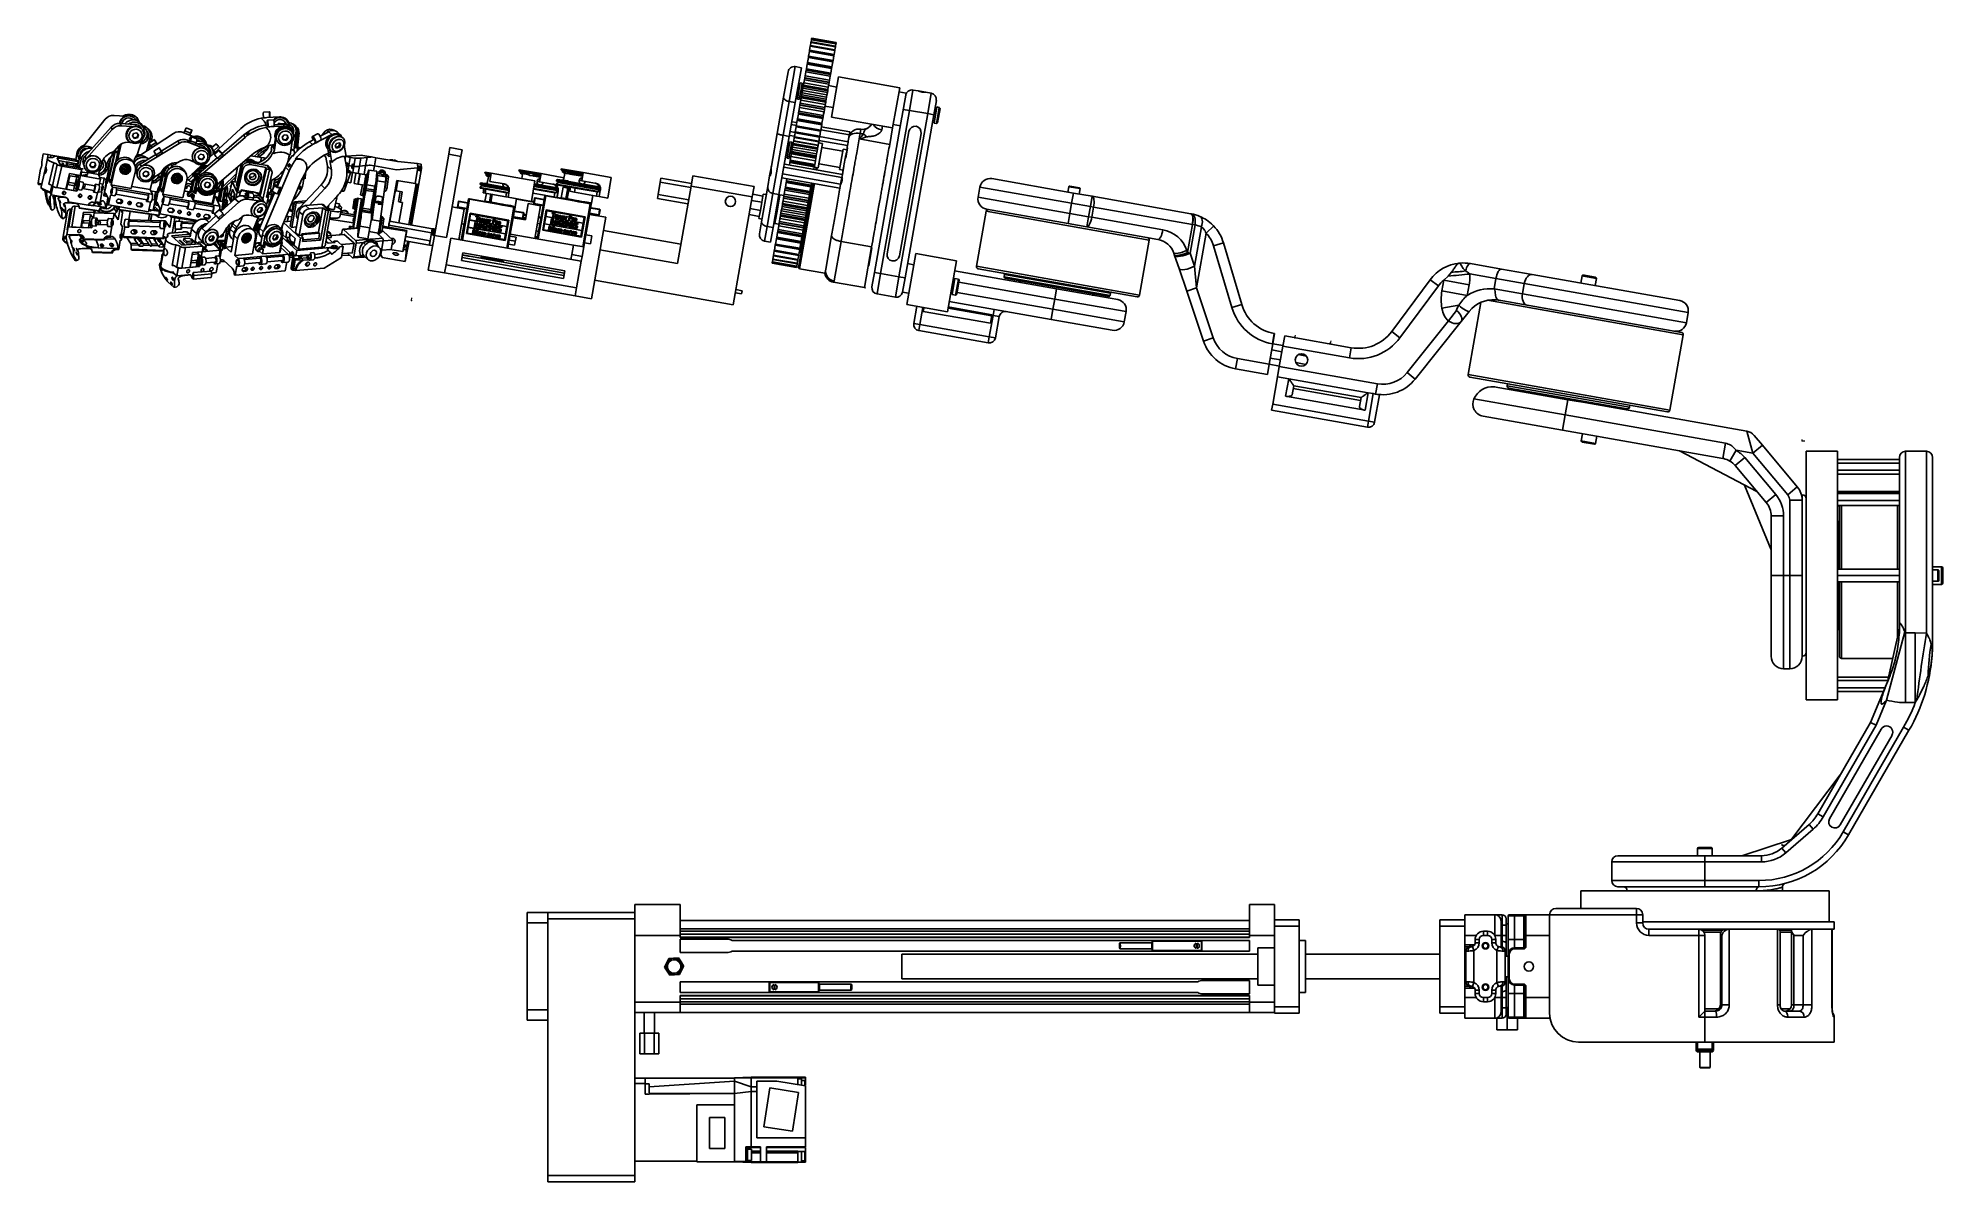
# Model space of a CAD drawing. Header units: millimetres. Extents: x -294 to 2792, y 5 to 1659.
# Drawn here: x -212.9 to -28.8, y 466.3 to 576.8 of the extents above; entities that cross this region are included whole.
import ezdxf

# ---------------------------------------------------------------- set-up
doc = ezdxf.new("R2010")
doc.units = ezdxf.units.MM
doc.header["$PDSIZE"] = -1
doc.layers.get('0').update_dxf_attribs({"lineweight": 18})

msp = doc.modelspace()

# ---------------------------------------------------------------- linework, layer by layer
at = {"color": 7, "linetype": 'Continuous', "lineweight": 25}
for p, q in [((-138.178, 576.339), (-138.235, 576.015)), ((-138.167, 576.398), (-138.178, 576.339)), ((-135.814, 575.923), (-138.178, 576.339)), ((-138.131, 576.602), (-138.167, 576.398)), ((-138.167, 576.398), (-135.804, 575.981)), ((-138.125, 576.637), (-138.131, 576.602)), ((-135.768, 576.185), (-138.131, 576.602)), ((-138.107, 576.74), (-138.125, 576.637)), ((-138.125, 576.637), (-135.761, 576.221)), ((-138.105, 576.752), (-138.107, 576.74)), ((-135.743, 576.324), (-138.107, 576.74)), ((-138.105, 576.752), (-135.741, 576.336)), ((-135.804, 575.981), (-135.768, 576.185)), ((-135.761, 576.221), (-135.768, 576.185)), ((-135.761, 576.221), (-135.743, 576.324)), ((-135.741, 576.336), (-135.743, 576.324)), ((-138.527, 574.359), (-138.55, 574.228)), ((-138.521, 574.394), (-138.527, 574.359)), ((-138.527, 574.359), (-136.163, 573.943)), ((-138.433, 574.892), (-138.521, 574.394)), ((-138.521, 574.394), (-136.157, 573.977)), ((-138.412, 575.008), (-138.433, 574.892)), ((-136.069, 574.475), (-138.433, 574.892)), ((-138.33, 575.474), (-138.412, 575.008)), ((-138.412, 575.008), (-136.049, 574.592)), ((-138.313, 575.574), (-138.33, 575.474)), ((-135.967, 575.057), (-138.33, 575.474)), ((-138.244, 575.96), (-138.313, 575.574)), ((-138.313, 575.574), (-135.949, 575.157)), ((-138.23, 576.041), (-138.244, 575.96)), ((-135.881, 575.544), (-138.244, 575.96)), ((-138.23, 576.041), (-135.867, 575.624)), ((-136.157, 573.977), (-136.069, 574.475)), ((-136.049, 574.592), (-136.069, 574.475)), ((-136.049, 574.592), (-135.967, 575.057)), ((-135.949, 575.157), (-135.967, 575.057)), ((-135.949, 575.157), (-135.881, 575.544)), ((-135.867, 575.624), (-135.881, 575.544)), ((-135.867, 575.624), (-135.814, 575.923)), ((-135.804, 575.981), (-135.814, 575.923)), ((-140.831, 571.048), (-140.396, 573.511)), ((-139.701, 573.998), (-140.296, 570.626)), ((-139.705, 570.521), (-139.11, 573.894)), ((-139.11, 573.894), (-139.701, 573.998)), ((-139.349, 571.652), (-139.21, 572.44)), ((-139.033, 572.408), (-139.21, 572.44)), ((-138.868, 572.423), (-138.906, 572.206)), ((-138.815, 572.725), (-138.868, 572.423)), ((-138.868, 572.423), (-136.505, 572.006)), ((-138.789, 572.874), (-138.815, 572.725)), ((-136.451, 572.308), (-138.815, 572.725)), ((-138.78, 572.921), (-138.789, 572.874)), ((-138.789, 572.874), (-136.425, 572.457)), ((-138.745, 573.123), (-138.782, 572.914)), ((-136.417, 572.504), (-138.78, 572.921)), ((-138.678, 573.5), (-138.745, 573.123)), ((-138.745, 573.123), (-136.381, 572.706)), ((-138.653, 573.642), (-138.678, 573.5)), ((-136.315, 573.083), (-138.678, 573.5)), ((-138.628, 573.785), (-138.653, 573.646)), ((-136.289, 573.229), (-138.653, 573.646)), ((-138.653, 573.646), (-138.653, 573.642)), ((-138.653, 573.642), (-136.29, 573.225)), ((-138.55, 574.228), (-138.628, 573.785)), ((-138.628, 573.785), (-136.264, 573.369)), ((-136.186, 573.812), (-138.55, 574.228)), ((-136.425, 572.457), (-136.451, 572.308)), ((-136.417, 572.504), (-136.425, 572.457)), ((-136.381, 572.706), (-136.418, 572.498)), ((-136.381, 572.706), (-136.315, 573.083)), ((-136.29, 573.225), (-136.315, 573.083)), ((-136.289, 573.229), (-136.29, 573.225)), ((-136.264, 573.369), (-136.289, 573.229)), ((-136.264, 573.369), (-136.186, 573.812)), ((-136.199, 569.13), (-135.516, 573.007)), ((-136.163, 573.943), (-136.186, 573.812)), ((-136.157, 573.977), (-136.163, 573.943)), ((-129.607, 571.965), (-135.516, 573.007)), ((-141.446, 567.557), (-140.831, 571.048)), ((-140.296, 570.626), (-140.87, 567.37)), ((-140.296, 570.626), (-139.705, 570.521)), ((-139.63, 570.95), (-139.478, 570.923)), ((-139.488, 570.864), (-139.349, 571.652)), ((-139.488, 570.864), (-139.311, 570.833)), ((-139.221, 572.38), (-139.373, 572.407)), ((-139.311, 570.833), (-139.172, 571.62)), ((-139.301, 570.892), (-139.143, 570.864)), ((-139.161, 570.762), (-139.214, 570.46)), ((-139.172, 571.62), (-139.033, 572.408)), ((-139.123, 570.979), (-139.161, 570.762)), ((-139.161, 570.762), (-136.797, 570.346)), ((-139.1, 571.111), (-139.123, 570.979)), ((-139.123, 570.979), (-136.759, 570.562)), ((-139.073, 571.264), (-139.1, 571.111)), ((-136.736, 570.694), (-139.1, 571.111)), ((-139.034, 571.483), (-139.073, 571.264)), ((-139.073, 571.264), (-136.709, 570.847)), ((-138.886, 572.321), (-139.044, 572.349)), ((-138.995, 571.702), (-139.034, 571.483)), ((-139.034, 571.483), (-136.67, 571.066)), ((-138.957, 571.922), (-138.995, 571.702)), ((-138.995, 571.702), (-136.632, 571.286)), ((-138.93, 572.075), (-138.957, 571.922)), ((-136.593, 571.505), (-138.957, 571.922)), ((-138.906, 572.206), (-138.93, 572.075)), ((-138.93, 572.075), (-136.566, 571.658)), ((-138.906, 572.206), (-136.543, 571.79)), ((-136.759, 570.562), (-136.736, 570.694)), ((-136.709, 570.847), (-136.736, 570.694)), ((-136.67, 571.066), (-136.709, 570.847)), ((-136.632, 571.286), (-136.67, 571.066)), ((-136.632, 571.286), (-136.593, 571.505)), ((-136.566, 571.658), (-136.593, 571.505)), ((-136.543, 571.79), (-136.566, 571.658)), ((-136.505, 572.006), (-136.543, 571.79)), ((-136.505, 572.006), (-136.451, 572.308)), ((-135.69, 572.022), (-136.477, 572.161)), ((-129.607, 571.965), (-130.291, 568.088)), ((-128.987, 571.449), (-129.676, 571.571)), ((-128.987, 571.449), (-129.403, 569.091)), ((-128.327, 571.739), (-128.674, 569.769)), ((-127.8, 571.646), (-128.327, 571.739)), ((-127.076, 571.518), (-127.798, 571.646)), ((-126.554, 571.426), (-127.076, 571.518)), ((-126.901, 569.457), (-126.554, 571.426)), ((-126.067, 570.731), (-126.311, 569.353)), ((-208.586, 566.192), (-206.372, 568.927)), ((-205.526, 569.295), (-204.466, 569.221)), ((-204.466, 569.221), (-204.464, 569.221)), ((-204.345, 569.212), (-204.464, 569.221)), ((-203.965, 569.232), (-203.965, 569.232)), ((-203.875, 569.368), (-203.905, 569.373)), ((-191.317, 569.009), (-191.313, 569.009)), ((-190.497, 569.646), (-191.095, 569.616)), ((-190.768, 569.075), (-191.079, 569.059)), ((-191.067, 569.057), (-191.079, 569.059)), ((-190.903, 569.065), (-191.067, 569.057)), ((-189.544, 569.136), (-190.762, 569.075)), ((-190.11, 568.853), (-190.705, 568.827)), ((-190.471, 569.286), (-190.486, 569.285)), ((-190.465, 569.284), (-190.486, 569.283)), ((-190.465, 569.284), (-190.471, 569.286)), ((-189.346, 569.08), (-189.346, 569.08)), ((-189.29, 569.12), (-189.316, 569.125)), ((-140.279, 567.266), (-139.705, 570.521)), ((-139.508, 568.791), (-139.596, 568.294)), ((-139.502, 568.826), (-139.508, 568.791)), ((-139.508, 568.791), (-137.145, 568.375)), ((-139.479, 568.957), (-139.502, 568.826)), ((-137.139, 568.409), (-139.502, 568.826)), ((-139.401, 569.4), (-139.479, 568.957)), ((-139.479, 568.957), (-137.116, 568.54)), ((-139.377, 569.54), (-139.401, 569.4)), ((-139.401, 569.4), (-137.038, 568.983)), ((-139.376, 569.543), (-139.377, 569.54)), ((-139.377, 569.54), (-137.013, 569.123)), ((-139.351, 569.685), (-139.376, 569.543)), ((-137.012, 569.127), (-139.376, 569.543)), ((-139.284, 570.062), (-139.351, 569.685)), ((-139.351, 569.685), (-136.987, 569.269)), ((-139.248, 570.271), (-139.284, 570.062)), ((-139.284, 570.062), (-136.921, 569.646)), ((-139.241, 570.311), (-139.249, 570.264)), ((-139.249, 570.264), (-136.885, 569.848)), ((-139.214, 570.46), (-139.241, 570.311)), ((-136.877, 569.894), (-139.241, 570.311)), ((-139.214, 570.46), (-136.851, 570.044)), ((-137.038, 568.983), (-137.116, 568.54)), ((-137.013, 569.123), (-137.038, 568.983)), ((-137.013, 569.123), (-137.012, 569.127)), ((-136.987, 569.269), (-137.012, 569.127)), ((-136.921, 569.646), (-136.987, 569.269)), ((-136.884, 569.854), (-136.921, 569.646)), ((-136.885, 569.848), (-136.877, 569.894)), ((-136.851, 570.044), (-136.877, 569.894)), ((-136.797, 570.346), (-136.851, 570.044)), ((-136.825, 570.191), (-136.037, 570.052)), ((-136.759, 570.562), (-136.797, 570.346)), ((-130.291, 568.088), (-136.199, 569.13)), ((-132.043, 554.117), (-129.399, 569.111)), ((-128.674, 569.769), (-131.452, 554.012)), ((-129.68, 553.7), (-126.901, 569.457)), ((-128.674, 569.769), (-129.265, 569.874)), ((-126.311, 569.353), (-129.089, 553.596)), ((-126.901, 569.457), (-128.674, 569.769)), ((-126.311, 569.353), (-126.901, 569.457)), ((-126.015, 570.108), (-126.291, 568.542)), ((-126.024, 570.054), (-126.182, 570.081)), ((-126.055, 568.5), (-125.917, 569.283)), ((-125.779, 570.066), (-126.015, 570.108)), ((-125.697, 569.95), (-125.939, 568.581)), ((-125.917, 569.283), (-125.779, 570.066)), ((-125.697, 569.95), (-125.779, 570.066)), ((-208.313, 565.338), (-205.798, 568.165)), ((-208.197, 565.114), (-205.692, 567.93)), ((-205.692, 567.93), (-205.798, 568.165)), ((-204.943, 568.513), (-204.837, 568.279)), ((-204.943, 568.513), (-203.49, 568.408)), ((-204.837, 568.279), (-203.79, 568.203)), ((-204.244, 567.048), (-204.242, 567.042)), ((-203.571, 568.201), (-203.797, 568.217)), ((-203.79, 568.203), (-203.797, 568.217)), ((-203.628, 567.551), (-203.735, 567.279)), ((-203.735, 567.279), (-203.549, 567.063)), ((-203.728, 567.298), (-203.575, 567.121)), ((-203.333, 567.606), (-203.628, 567.551)), ((-203.575, 567.121), (-203.281, 567.177)), ((-203.575, 567.121), (-203.549, 567.063)), ((-203.549, 567.063), (-203.255, 567.118)), ((-203.401, 568.211), (-203.49, 568.408)), ((-203.147, 567.39), (-203.333, 567.606)), ((-203.281, 567.177), (-203.181, 567.43)), ((-203.281, 567.177), (-203.255, 567.118)), ((-203.255, 567.118), (-203.147, 567.39)), ((-203.116, 565.362), (-199.774, 567.553)), ((-202.682, 568.081), (-202.788, 568.315)), ((-202.694, 567.744), (-202.696, 567.75)), ((-202.582, 568.104), (-202.586, 568.107)), ((-202.023, 567.137), (-202.383, 565.843)), ((-202.167, 567.932), (-202.313, 568.064)), ((-201.624, 566.95), (-202.126, 566.621)), ((-201.877, 567.005), (-202.023, 567.137)), ((-201.877, 567.005), (-201.952, 566.735)), ((-199.023, 567.696), (-199.053, 567.701)), ((-198.856, 567.645), (-197.579, 567.135)), ((-198.826, 567.64), (-198.856, 567.645)), ((-198.826, 567.64), (-198.762, 567.614)), ((-198.764, 567.609), (-198.69, 567.795)), ((-198.207, 567.386), (-198.764, 567.609)), ((-198.133, 567.572), (-198.69, 567.795)), ((-198.002, 567.867), (-198.559, 568.09)), ((-198.412, 566.91), (-198.306, 566.675)), ((-198.412, 566.91), (-198.193, 566.822)), ((-198.233, 567.029), (-198.218, 566.994)), ((-198.131, 566.96), (-198.218, 566.994)), ((-198.207, 567.386), (-198.133, 567.572)), ((-198.195, 567.384), (-198.207, 567.386)), ((-198.195, 567.388), (-197.56, 567.134)), ((-198.114, 567.569), (-198.127, 567.574)), ((-198.109, 567.568), (-198.114, 567.569)), ((-197.531, 567.017), (-198.073, 567.233)), ((-197.463, 567.122), (-197.464, 567.122)), ((-197.372, 567.258), (-197.402, 567.264)), ((-196.925, 563.697), (-192.865, 567.168)), ((-196.285, 565.228), (-193.285, 568.013)), ((-195.094, 565.588), (-192.971, 567.402)), ((-192.865, 567.168), (-192.971, 567.402)), ((-190.976, 568.346), (-190.963, 568.317)), ((-190.939, 568.321), (-190.976, 568.346)), ((-190.87, 568.112), (-190.883, 568.141)), ((-190.737, 568.573), (-190.716, 568.526)), ((-190.668, 568.528), (-190.716, 568.526)), ((-190.673, 568.277), (-190.688, 568.276)), ((-190.688, 568.276), (-190.649, 568.189)), ((-190.334, 568.202), (-190.649, 568.189)), ((-190.478, 567.654), (-190.492, 567.684)), ((-189.096, 568.256), (-190.334, 568.202)), ((-190.054, 568.215), (-190.334, 568.202)), ((-190.334, 568.202), (-190.334, 568.202)), ((-190.083, 566.138), (-189.869, 567.468)), ((-190.047, 568.394), (-189.176, 568.432)), ((-190.029, 565.97), (-189.848, 567.097)), ((-189.828, 567.377), (-189.869, 567.468)), ((-189.604, 568.526), (-189.702, 568.409)), ((-189.597, 568.525), (-189.694, 568.409)), ((-189.318, 568.475), (-189.604, 568.526)), ((-189.07, 567.421), (-189.271, 567.202)), ((-189.271, 567.202), (-189.182, 566.931)), ((-189.201, 566.988), (-188.918, 566.939)), ((-189.182, 566.931), (-188.892, 566.88)), ((-189.096, 568.256), (-189.176, 568.432)), ((-188.779, 567.369), (-189.07, 567.421)), ((-188.918, 566.939), (-188.717, 567.158)), ((-188.918, 566.939), (-188.892, 566.88)), ((-188.892, 566.88), (-188.69, 567.099)), ((-188.717, 567.158), (-188.787, 567.371)), ((-188.69, 567.099), (-188.779, 567.369)), ((-188.717, 567.158), (-188.69, 567.099)), ((-188.266, 567.753), (-188.359, 567.958)), ((-188.233, 567.56), (-188.236, 567.566)), ((-188.185, 568.389), (-188.189, 568.393)), ((-187.97, 567.492), (-188.143, 565.893)), ((-187.919, 568.217), (-188.047, 568.333)), ((-187.868, 567.603), (-188.017, 566.227)), ((-187.928, 567.657), (-187.868, 567.603)), ((-187.784, 567.082), (-187.889, 566.111)), ((-187.664, 567.36), (-187.827, 565.847)), ((-186.635, 566.728), (-186.156, 566.98)), ((-186.365, 567.091), (-186.289, 567.022)), ((-185.851, 567.522), (-186.362, 567.254)), ((-186.351, 566.468), (-184.474, 567.455)), ((-186.212, 567.062), (-186.289, 567.022)), ((-185.496, 566.918), (-186.007, 566.649)), ((-185.607, 567.269), (-184.758, 567.715)), ((-184.474, 567.455), (-184.758, 567.715)), ((-183.64, 567.393), (-183.972, 567.697)), ((-183.61, 567.23), (-183.708, 567.319)), ((-183.404, 567.109), (-183.414, 567.118)), ((-142.006, 564.381), (-141.446, 567.557)), ((-140.87, 567.37), (-141.861, 561.753)), ((-141.27, 561.648), (-140.279, 567.266)), ((-140.87, 567.37), (-140.279, 567.266)), ((-139.776, 567.276), (-140.262, 567.362)), ((-139.709, 567.652), (-140.196, 567.738)), ((-139.593, 568.31), (-140.08, 568.396)), ((-139.544, 568.591), (-140.03, 568.677)), ((-139.794, 567.17), (-139.852, 566.846)), ((-139.785, 567.225), (-139.799, 567.145)), ((-137.435, 566.728), (-139.799, 567.145)), ((-139.717, 567.612), (-139.785, 567.225)), ((-139.785, 567.225), (-137.421, 566.808)), ((-139.699, 567.711), (-139.717, 567.612)), ((-137.353, 567.195), (-139.717, 567.612)), ((-139.617, 568.177), (-139.699, 567.711)), ((-139.699, 567.711), (-137.335, 567.295)), ((-139.596, 568.294), (-139.617, 568.177)), ((-137.253, 567.76), (-139.617, 568.177)), ((-139.596, 568.294), (-137.233, 567.877)), ((-137.353, 567.195), (-137.421, 566.808)), ((-137.335, 567.295), (-137.353, 567.195)), ((-134.588, 566.749), (-137.346, 567.236)), ((-137.253, 567.76), (-137.335, 567.295)), ((-137.233, 567.877), (-137.253, 567.76)), ((-137.145, 568.375), (-137.233, 567.877)), ((-134.472, 567.407), (-137.23, 567.893)), ((-134.423, 567.688), (-137.18, 568.174)), ((-137.139, 568.409), (-137.145, 568.375)), ((-137.116, 568.54), (-137.139, 568.409)), ((-134.472, 567.407), (-134.513, 567.179)), ((-134.423, 567.688), (-134.472, 567.407)), ((-134.429, 567.417), (-134.469, 567.424)), ((-130.572, 566.492), (-133.526, 567.013)), ((-133.434, 567.54), (-133.36, 567.956)), ((-131.275, 568.261), (-131.338, 567.908)), ((-131.275, 568.261), (-131.301, 568.266)), ((-131.275, 568.262), (-131.275, 568.261)), ((-131.275, 568.261), (-130.291, 568.088)), ((-128.726, 567.748), (-130.81, 555.93)), ((-130.291, 568.088), (-130.572, 566.492)), ((-130.291, 568.088), (-130.291, 568.088)), ((-130.232, 568.419), (-129.543, 568.298)), ((-129.628, 555.722), (-127.544, 567.539)), ((-126.439, 568.624), (-126.281, 568.596)), ((-126.291, 568.542), (-126.055, 568.5)), ((-126.055, 568.5), (-125.939, 568.581)), ((-212.356, 565.587), (-212.494, 564.803)), ((-212.356, 565.587), (-211.891, 565.505)), ((-211.944, 565.113), (-212.129, 564.308)), ((-212.013, 564.814), (-211.891, 565.505)), ((-211.891, 565.505), (-211.627, 565.458)), ((-211.668, 565.226), (-211.627, 565.458)), ((-211.627, 565.458), (-211.253, 565.393)), ((-211.253, 565.393), (-211.262, 565.339)), ((-211.253, 565.393), (-209.363, 565.059)), ((-211.012, 565.177), (-210.733, 564.563)), ((-209.078, 564.836), (-211.012, 565.177)), ((-209.151, 564.997), (-211.008, 565.325)), ((-210.459, 565.253), (-210.459, 565.255)), ((-210.459, 565.255), (-209.849, 565.147)), ((-209.849, 565.147), (-209.849, 565.145)), ((-209.849, 565.147), (-209.826, 565.143)), ((-209.826, 565.143), (-209.826, 565.141)), ((-209.363, 565.059), (-209.343, 565.056)), ((-209.265, 565.042), (-209.343, 565.056)), ((-209.213, 565.008), (-209.105, 565.623)), ((-209.029, 564.499), (-208.834, 565.346)), ((-208.889, 564.238), (-208.701, 565.053)), ((-208.701, 565.053), (-208.834, 565.346)), ((-208.207, 565.104), (-208.313, 565.338)), ((-208.012, 566.293), (-208.013, 566.294)), ((-206.182, 563.28), (-205.869, 565.053)), ((-205.46, 565.822), (-206.109, 563.004)), ((-206.067, 562.91), (-205.418, 565.728)), ((-205.742, 565.393), (-205.681, 565.742)), ((-205.492, 565.696), (-205.664, 564.947)), ((-205.544, 565.631), (-205.51, 565.837)), ((-205.49, 565.692), (-205.492, 565.696)), ((-205.488, 565.702), (-205.491, 565.708)), ((-205.055, 566.345), (-205.481, 565.867)), ((-205.418, 565.728), (-205.46, 565.822)), ((-205.167, 565.77), (-205.46, 565.822)), ((-205.418, 565.728), (-205.185, 565.687)), ((-205.397, 564.715), (-205.037, 566.365)), ((-205.299, 565.789), (-205.151, 565.843)), ((-205.187, 564.955), (-204.845, 566.526)), ((-203.973, 566.677), (-204.2, 566.694)), ((-203.98, 566.692), (-203.973, 566.677)), ((-203.98, 566.692), (-203.915, 566.687)), ((-202.828, 566.89), (-203.301, 565.495)), ((-202.987, 564.595), (-201.478, 565.515)), ((-202.779, 565.371), (-202.78, 565.371)), ((-202.743, 564.445), (-199.22, 566.592)), ((-202.029, 566.458), (-202.159, 565.99)), ((-201.963, 566.355), (-201.461, 566.684)), ((-201.854, 566.19), (-201.963, 566.355)), ((-201.153, 566.159), (-201.665, 565.847)), ((-201.353, 566.518), (-201.461, 566.684)), ((-201.456, 565.481), (-200.944, 565.793)), ((-201.355, 565.32), (-201.456, 565.481)), ((-201.451, 566.675), (-201.442, 566.681)), ((-201.449, 566.672), (-201.437, 566.68)), ((-201.437, 566.68), (-201.442, 566.681)), ((-201.355, 565.32), (-200.844, 565.632)), ((-201.029, 565.98), (-201.013, 565.945)), ((-201.027, 565.937), (-201.013, 565.945)), ((-200.961, 565.829), (-199.326, 566.826)), ((-200.844, 565.632), (-200.944, 565.793)), ((-200.891, 565.723), (-200.886, 565.726)), ((-200.886, 565.726), (-200.844, 565.632)), ((-199.22, 566.592), (-199.326, 566.826)), ((-198.306, 566.675), (-196.973, 566.145)), ((-198.273, 566.758), (-198.23, 566.664)), ((-198.253, 566.75), (-198.273, 566.758)), ((-198.23, 566.664), (-198.148, 566.842)), ((-197.689, 566.449), (-198.23, 566.664)), ((-197.607, 566.626), (-198.148, 566.842)), ((-197.689, 566.449), (-197.607, 566.626)), ((-197.621, 566.595), (-196.909, 566.312)), ((-197.179, 565.545), (-197.379, 565.324)), ((-197.379, 565.324), (-197.289, 565.055)), ((-197.308, 565.112), (-197.024, 565.064)), ((-197.297, 563.704), (-195.56, 565.189)), ((-197.289, 565.055), (-196.998, 565.005)), ((-196.888, 565.495), (-197.179, 565.545)), ((-197.024, 565.064), (-196.824, 565.284)), ((-197.024, 565.064), (-196.998, 565.005)), ((-196.998, 565.005), (-196.798, 565.225)), ((-196.818, 566.11), (-196.909, 566.312)), ((-196.824, 565.284), (-196.895, 565.496)), ((-196.798, 565.225), (-196.888, 565.495)), ((-196.824, 565.284), (-196.798, 565.225)), ((-196.334, 566.033), (-196.44, 566.267)), ((-196.341, 565.685), (-196.343, 565.69)), ((-196.191, 566.231), (-196.194, 566.235)), ((-195.663, 566.553), (-196.102, 566.145)), ((-195.431, 566.292), (-195.871, 565.883)), ((-195.736, 565.738), (-195.871, 565.883)), ((-195.358, 565.924), (-195.812, 565.535)), ((-192.209, 565.477), (-195.547, 562.622)), ((-195.076, 565.545), (-195.53, 565.156)), ((-195.402, 565.016), (-195.53, 565.156)), ((-195.296, 566.146), (-195.431, 566.292)), ((-195.41, 566.288), (-195.417, 566.282)), ((-195.405, 566.287), (-195.414, 566.278)), ((-195.405, 566.287), (-195.41, 566.288)), ((-194.948, 565.404), (-195.402, 565.016)), ((-195.15, 565.708), (-195.177, 565.685)), ((-195.172, 565.755), (-195.15, 565.708)), ((-194.948, 565.404), (-195.076, 565.545)), ((-194.996, 565.509), (-195.005, 565.502)), ((-194.996, 565.509), (-194.948, 565.404)), ((-191.283, 565.222), (-192.297, 565.401)), ((-191.676, 565.614), (-191.96, 565.342)), ((-191.53, 565.483), (-191.721, 565.299)), ((-191.53, 565.483), (-191.676, 565.614)), ((-191.283, 565.222), (-191.355, 564.818)), ((-191.283, 565.222), (-191.037, 565.179)), ((-191.037, 565.179), (-190.989, 565.17)), ((-191.016, 565.013), (-190.989, 565.167)), ((-190.342, 566.062), (-190.289, 565.945)), ((-190.241, 566.438), (-190.24, 566.448)), ((-190.241, 566.438), (-190.029, 565.97)), ((-190.183, 565.711), (-190.129, 565.594)), ((-190.176, 566.343), (-190.156, 566.462)), ((-190.031, 566.461), (-190.176, 566.343)), ((-190.083, 566.138), (-190.176, 566.343)), ((-189.784, 566.864), (-189.781, 566.858)), ((-188.584, 565.485), (-188.623, 565.243)), ((-188.302, 566.793), (-188.519, 565.439)), ((-188.23, 565.397), (-188.328, 565.376)), ((-188.328, 565.376), (-188.281, 565.332)), ((-188.07, 565.827), (-188.143, 565.893)), ((-188.07, 565.827), (-188.1, 565.554)), ((-188.017, 566.227), (-187.889, 566.111)), ((-187.889, 566.111), (-188.012, 566.273)), ((-187.949, 565.029), (-187.996, 565.072)), ((-186.635, 566.728), (-186.351, 566.468)), ((-186.091, 566.809), (-186.149, 566.779)), ((-186.149, 566.779), (-186.007, 566.649)), ((-184.811, 565.657), (-185.23, 565.436)), ((-185.23, 565.437), (-185.045, 565.267)), ((-184.895, 564.385), (-185.045, 565.267)), ((-184.748, 565.283), (-185.03, 565.542)), ((-184.748, 565.283), (-184.944, 566.435)), ((-184.734, 566.243), (-184.944, 566.435)), ((-184.477, 564.747), (-184.705, 566.09)), ((-184.561, 565.864), (-184.552, 565.855)), ((-184.013, 566.589), (-184.148, 566.328)), ((-184.148, 566.328), (-184.018, 566.135)), ((-184.081, 566.23), (-183.848, 566.289)), ((-184.018, 566.135), (-183.753, 566.202)), ((-183.749, 566.656), (-184.013, 566.589)), ((-183.848, 566.289), (-183.714, 566.55)), ((-183.848, 566.289), (-183.753, 566.202)), ((-183.714, 566.55), (-183.78, 566.648)), ((-183.753, 566.202), (-183.619, 566.463)), ((-183.619, 566.463), (-183.749, 566.656)), ((-183.714, 566.55), (-183.619, 566.463)), ((-183.271, 566.427), (-183.085, 565.336)), ((-183.247, 565.344), (-183.044, 564.153)), ((-183.158, 565.319), (-183.201, 565.075)), ((-183.055, 565.338), (-181.646, 565.452)), ((-182.697, 565.237), (-182.836, 564.449)), ((-182.211, 565.151), (-182.697, 565.237)), ((-182.35, 564.363), (-182.211, 565.151)), ((-181.677, 565.166), (-181.816, 564.378)), ((-181.677, 565.166), (-181.075, 565.231)), ((-181.493, 565.425), (-181.646, 565.452)), ((-181.493, 565.425), (-180.687, 565.283)), ((-181.214, 564.443), (-181.075, 565.231)), ((-180.653, 565.277), (-180.634, 565.274)), ((-180.634, 565.274), (-180.218, 565.2)), ((-180.218, 565.2), (-180.357, 564.413)), ((-180.218, 565.2), (-178.094, 564.826)), ((-173.186, 565.532), (-174.566, 557.705)), ((-173.186, 565.532), (-173.073, 566.175)), ((-172.004, 565.324), (-173.186, 565.532)), ((-173.073, 566.175), (-171.891, 565.966)), ((-172.004, 565.324), (-172.993, 559.719)), ((-171.891, 565.966), (-172.004, 565.324)), ((-140.637, 565.238), (-140.485, 565.211)), ((-140.495, 565.157), (-140.34, 566.036)), ((-140.495, 565.157), (-140.317, 565.126)), ((-140.228, 566.669), (-140.38, 566.695)), ((-140.34, 566.036), (-140.219, 566.723)), ((-140.317, 565.126), (-140.162, 566.005)), ((-140.308, 565.18), (-140.15, 565.152)), ((-140.041, 566.691), (-140.219, 566.723)), ((-140.118, 565.332), (-140.181, 564.978)), ((-140.162, 566.005), (-140.041, 566.691)), ((-140.076, 565.576), (-140.118, 565.332)), ((-140.118, 565.332), (-137.755, 564.915)), ((-140.055, 565.692), (-140.077, 565.568)), ((-140.077, 565.568), (-137.713, 565.151)), ((-140.033, 565.815), (-140.055, 565.692)), ((-137.691, 565.276), (-140.055, 565.692)), ((-139.893, 566.61), (-140.051, 566.637)), ((-140.002, 565.991), (-140.033, 565.815)), ((-140.033, 565.815), (-137.67, 565.399)), ((-139.959, 566.238), (-140.002, 565.99)), ((-137.639, 565.574), (-140.002, 565.991)), ((-139.924, 566.433), (-139.959, 566.238)), ((-139.959, 566.238), (-137.595, 565.822)), ((-139.922, 566.445), (-139.924, 566.433)), ((-137.561, 566.016), (-139.924, 566.433)), ((-139.904, 566.548), (-139.922, 566.445)), ((-139.922, 566.445), (-137.559, 566.028)), ((-139.898, 566.584), (-139.904, 566.548)), ((-137.541, 566.131), (-139.904, 566.548)), ((-139.862, 566.787), (-139.898, 566.584)), ((-139.898, 566.584), (-137.534, 566.167)), ((-139.852, 566.846), (-139.862, 566.787)), ((-137.498, 566.37), (-139.862, 566.787)), ((-139.852, 566.846), (-137.488, 566.429)), ((-137.712, 565.159), (-137.755, 564.915)), ((-137.713, 565.151), (-137.691, 565.276)), ((-137.67, 565.399), (-137.691, 565.276)), ((-137.639, 565.574), (-137.67, 565.399)), ((-137.595, 565.822), (-137.639, 565.573)), ((-137.595, 565.822), (-137.561, 566.016)), ((-137.559, 566.028), (-137.561, 566.016)), ((-137.541, 566.131), (-137.559, 566.028)), ((-137.534, 566.167), (-137.541, 566.131)), ((-137.498, 566.37), (-137.534, 566.167)), ((-137.488, 566.429), (-137.498, 566.37)), ((-137.435, 566.728), (-137.488, 566.429)), ((-137.056, 566.576), (-137.473, 564.213)), ((-137.056, 566.576), (-137.45, 566.646)), ((-137.421, 566.808), (-137.435, 566.728)), ((-134.655, 566.373), (-137.412, 566.859)), ((-135.107, 565.822), (-137.126, 566.177)), ((-135.072, 566.023), (-135.419, 564.054)), ((-134.678, 565.954), (-135.072, 566.023)), ((-134.643, 566.151), (-134.818, 565.16)), ((-212.614, 564.124), (-212.859, 562.731)), ((-212.252, 563.775), (-212.572, 562.384)), ((-211.808, 562.643), (-211.331, 564.713)), ((-211.481, 562.479), (-211.005, 564.549)), ((-210.583, 564.388), (-211.059, 562.318)), ((-210.088, 564.788), (-210.9, 564.931)), ((-210.733, 564.563), (-208.799, 564.222)), ((-210.583, 564.388), (-208.726, 564.061)), ((-209.823, 563.667), (-210.169, 562.161)), ((-210.087, 564.792), (-210.13, 564.603)), ((-210.058, 564.444), (-210.13, 564.603)), ((-210.087, 564.792), (-210.004, 564.61)), ((-209.487, 564.686), (-210.087, 564.792)), ((-210.043, 564.441), (-210.004, 564.61)), ((-210.004, 564.61), (-209.405, 564.504)), ((-209.808, 563.468), (-209.955, 562.829)), ((-209.864, 563.489), (-209.808, 563.468)), ((-209.823, 563.667), (-208.799, 563.486)), ((-209.808, 563.468), (-209.131, 563.349)), ((-209.405, 564.504), (-209.487, 564.686)), ((-209.118, 564.617), (-209.485, 564.682)), ((-209.405, 564.504), (-209.444, 564.335)), ((-209.31, 565.025), (-209.309, 565.03)), ((-209.304, 565.024), (-209.309, 565.03)), ((-209.131, 563.349), (-209.278, 562.709)), ((-209.265, 565.042), (-209.245, 565.039)), ((-209.131, 563.349), (-209.228, 563.562)), ((-209.136, 563.36), (-209.227, 563.562)), ((-209.078, 564.836), (-209.151, 564.997)), ((-208.961, 563.329), (-209.136, 563.36)), ((-209.136, 563.36), (-209.136, 563.359)), ((-208.951, 564.249), (-209.118, 564.617)), ((-209.046, 564.537), (-209.085, 564.544)), ((-209.008, 564.783), (-209.081, 564.944)), ((-209.053, 563.531), (-208.938, 563.277)), ((-209.046, 564.537), (-209.013, 564.678)), ((-209.046, 564.537), (-209.021, 564.531)), ((-208.912, 564.242), (-209.03, 564.503)), ((-209.013, 564.678), (-209.002, 564.725)), ((-209.008, 564.701), (-208.991, 564.663)), ((-208.98, 564.709), (-209.004, 564.718)), ((-208.938, 563.277), (-208.959, 563.184)), ((-208.759, 563.479), (-208.889, 562.915)), ((-208.726, 564.061), (-208.799, 564.222)), ((-208.799, 563.486), (-208.673, 564.033)), ((-208.76, 563.482), (-208.759, 563.479)), ((-206.825, 563.138), (-208.759, 563.479)), ((-208.654, 563.831), (-208.735, 563.483)), ((-208.735, 563.483), (-208.091, 563.577)), ((-208.657, 564.009), (-208.729, 564.169)), ((-208.514, 564.114), (-208.714, 564.134)), ((-208.652, 563.952), (-208.665, 563.897)), ((-208.662, 563.908), (-208.619, 563.812)), ((-208.619, 563.812), (-208.05, 563.756)), ((-208.462, 564.552), (-208.434, 564.49)), ((-208.367, 564.221), (-208.364, 564.215)), ((-208.307, 563.464), (-208.342, 563.54)), ((-208.158, 563.413), (-208.223, 563.558)), ((-208.114, 563.43), (-208.175, 563.565)), ((-208.05, 563.756), (-208.123, 563.916)), ((-208.114, 563.43), (-208.116, 563.42)), ((-208.05, 563.756), (-208.091, 563.577)), ((-207.026, 563.583), (-208.054, 563.764)), ((-207.717, 564.747), (-207.861, 564.491)), ((-207.861, 564.491), (-207.708, 564.251)), ((-207.856, 564.5), (-207.734, 564.31)), ((-207.734, 564.31), (-207.437, 564.327)), ((-207.734, 564.31), (-207.708, 564.251)), ((-207.42, 564.765), (-207.717, 564.747)), ((-207.708, 564.251), (-207.41, 564.268)), ((-207.437, 564.327), (-207.298, 564.575)), ((-207.437, 564.327), (-207.41, 564.268)), ((-207.266, 564.525), (-207.42, 564.765)), ((-207.41, 564.268), (-207.266, 564.525)), ((-206.901, 564.126), (-207.026, 563.583)), ((-207.026, 563.583), (-206.825, 563.138)), ((-206.47, 563.233), (-206.896, 563.295)), ((-206.816, 564.918), (-206.819, 564.923)), ((-206.47, 563.233), (-206.572, 562.648)), ((-206.502, 563.96), (-206.362, 563.834)), ((-206.267, 563.051), (-206.47, 563.233)), ((-206.365, 564.149), (-206.429, 564.068)), ((-206.218, 564.017), (-206.365, 564.149)), ((-206.218, 564.017), (-206.362, 563.834)), ((-206.28, 564.351), (-206.134, 564.219)), ((-206.212, 563.285), (-206.161, 563.276)), ((-206.043, 563.289), (-206.125, 563.303)), ((-206.108, 563.286), (-206.068, 563.198)), ((-206.047, 563.275), (-206.108, 563.286)), ((-205.978, 564.736), (-205.936, 564.674)), ((-205.869, 562.759), (-205.479, 564.453)), ((-205.79, 562.584), (-205.4, 564.277)), ((-205.668, 564.941), (-205.665, 564.934)), ((-205.662, 564.948), (-205.664, 564.947)), ((-205.664, 564.947), (-205.663, 564.943)), ((-205.4, 564.277), (-205.479, 564.453)), ((-205.413, 564.645), (-205.397, 564.715)), ((-205.397, 564.715), (-205.388, 564.695)), ((-204.658, 564.088), (-204.632, 564.201)), ((-204.658, 564.088), (-204.504, 564.06)), ((-204.652, 564.113), (-204.517, 564.09)), ((-204.632, 564.201), (-204.478, 564.173)), ((-204.538, 563.91), (-204.504, 564.06)), ((-204.538, 563.91), (-204.422, 563.889)), ((-204.532, 563.936), (-204.435, 563.919)), ((-204.517, 564.09), (-204.504, 564.06)), ((-204.478, 564.173), (-204.443, 564.324)), ((-204.443, 564.324), (-204.327, 564.303)), ((-204.435, 563.919), (-204.401, 564.069)), ((-204.435, 563.919), (-204.422, 563.889)), ((-204.422, 563.889), (-204.388, 564.04)), ((-204.401, 564.069), (-204.246, 564.042)), ((-204.401, 564.069), (-204.388, 564.04)), ((-204.388, 564.04), (-204.233, 564.013)), ((-204.375, 564.182), (-204.346, 564.307)), ((-204.375, 564.182), (-204.362, 564.153)), ((-204.362, 564.153), (-204.327, 564.303)), ((-204.362, 564.153), (-204.207, 564.125)), ((-204.246, 564.042), (-204.226, 564.129)), ((-204.246, 564.042), (-204.233, 564.013)), ((-204.233, 564.013), (-204.207, 564.125)), ((-203.465, 563.936), (-203.855, 562.242)), ((-203.522, 564.52), (-203.601, 564.695)), ((-203.238, 563.338), (-203.235, 563.332)), ((-202.887, 564.375), (-202.987, 564.595)), ((-202.81, 564.71), (-202.787, 564.716)), ((-202.484, 563.906), (-202.713, 563.714)), ((-202.713, 563.714), (-202.664, 563.433)), ((-202.673, 563.486), (-202.412, 563.403)), ((-202.664, 563.433), (-202.385, 563.344)), ((-202.205, 563.817), (-202.484, 563.906)), ((-202.412, 563.403), (-202.182, 563.594)), ((-202.412, 563.403), (-202.385, 563.344)), ((-202.385, 563.344), (-202.156, 563.536)), ((-202.182, 563.594), (-202.222, 563.822)), ((-202.156, 563.536), (-202.205, 563.817)), ((-202.182, 563.594), (-202.156, 563.536)), ((-202.019, 562.118), (-201.754, 563.27)), ((-201.046, 563.703), (-201.752, 563.272)), ((-201.687, 564.035), (-201.69, 564.04)), ((-200.942, 563.458), (-201.375, 563.16)), ((-200.66, 564.195), (-201.137, 562.122)), ((-200.859, 563.927), (-201.125, 562.422)), ((-201.095, 562.028), (-200.577, 564.279)), ((-200.51, 563.577), (-200.9, 561.883)), ((-200.415, 563.366), (-200.805, 561.672)), ((-200.696, 564.059), (-200.693, 564.052)), ((-200.664, 564.191), (-200.693, 564.065)), ((-200.69, 564.066), (-200.693, 564.065)), ((-200.693, 564.065), (-200.691, 564.061)), ((-200.415, 563.366), (-200.51, 563.577)), ((-200.341, 564.339), (-200.046, 564.618)), ((-200.341, 564.339), (-200.235, 564.105)), ((-200.235, 564.105), (-199.934, 564.389)), ((-200.039, 564.62), (-199.934, 564.389)), ((-199.851, 564.682), (-199.769, 564.502)), ((-199.673, 563.176), (-199.647, 563.289)), ((-199.647, 563.289), (-199.493, 563.262)), ((-199.493, 563.262), (-199.458, 563.412)), ((-199.458, 563.412), (-199.342, 563.392)), ((-199.39, 563.271), (-199.361, 563.395)), ((-199.39, 563.271), (-199.376, 563.241)), ((-199.376, 563.241), (-199.342, 563.392)), ((-199.376, 563.241), (-199.222, 563.214)), ((-199.261, 563.131), (-199.241, 563.218)), ((-199.124, 564.875), (-199.249, 564.798)), ((-199.248, 563.101), (-199.222, 563.214)), ((-198.537, 563.608), (-198.632, 563.819)), ((-197.009, 564.532), (-198.459, 563.161)), ((-197.867, 563.45), (-198.3, 563.04)), ((-197.751, 564.776), (-198.21, 564.958)), ((-198.101, 562.884), (-197.667, 563.293)), ((-198.008, 563.588), (-197.867, 563.45)), ((-197.957, 563.632), (-197.99, 563.602)), ((-197.704, 563.259), (-197.99, 562.017)), ((-197.958, 563.635), (-197.957, 563.632)), ((-197.93, 563.628), (-197.855, 563.705)), ((-197.892, 564.988), (-197.889, 564.982)), ((-197.88, 563.576), (-197.868, 563.642)), ((-197.846, 563.741), (-197.868, 563.642)), ((-197.219, 563.53), (-197.297, 563.704)), ((-196.74, 564.306), (-196.741, 564.306)), ((-196.626, 564.277), (-196.74, 564.306)), ((-196.692, 564.45), (-196.711, 564.453)), ((-195.625, 563.073), (-195.691, 563.22)), ((-193.778, 563.32), (-195.069, 562.078)), ((-193.72, 563.648), (-195.012, 562.406)), ((-193.609, 564.28), (-193.857, 562.871)), ((-193.209, 564.622), (-193.685, 562.553)), ((-193.646, 562.214), (-193.17, 564.284)), ((-193.635, 562.492), (-193.129, 564.69)), ((-193.074, 564.074), (-193.551, 562.004)), ((-193.323, 564.146), (-193.32, 564.139)), ((-193.212, 564.619), (-193.319, 564.153)), ((-193.319, 564.153), (-193.317, 564.149)), ((-193.316, 564.153), (-193.319, 564.153)), ((-193.074, 564.074), (-193.17, 564.284)), ((-192.883, 564.9), (-191.704, 564.693)), ((-191.527, 564.747), (-192.799, 564.972)), ((-192.734, 563.276), (-192.673, 563.141)), ((-192.459, 564.747), (-192.364, 564.536)), ((-192.459, 564.747), (-190.719, 564.44)), ((-190.865, 564.272), (-192.364, 564.536)), ((-192.313, 563.6), (-192.342, 563.605)), ((-192.341, 563.606), (-192.314, 563.601)), ((-192.335, 563.611), (-192.323, 563.609)), ((-192.323, 563.609), (-192.33, 563.616)), ((-192.329, 563.616), (-192.323, 563.61)), ((-192.325, 563.62), (-192.312, 563.606)), ((-192.323, 563.609), (-192.323, 563.61)), ((-192.323, 563.609), (-192.323, 563.609)), ((-192.314, 563.601), (-192.312, 563.606)), ((-192.314, 563.601), (-192.313, 563.6)), ((-192.312, 563.606), (-192.313, 563.6)), ((-191.953, 563.513), (-191.925, 563.633)), ((-191.943, 563.535), (-191.922, 563.627)), ((-191.58, 563.637), (-191.641, 563.772)), ((-191.597, 563.711), (-191.58, 563.637)), ((-190.865, 564.272), (-191.438, 561.782)), ((-190.788, 564.102), (-191.39, 561.486)), ((-191.153, 561.204), (-190.499, 564.048)), ((-191.011, 558.207), (-188.591, 563.935)), ((-190.865, 564.272), (-190.788, 564.102)), ((-190.788, 564.102), (-190.546, 564.059)), ((-190.261, 563.648), (-190.781, 561.39)), ((-190.546, 564.059), (-190.719, 564.44)), ((-190.277, 563.868), (-190.441, 564.228)), ((-189.767, 562.394), (-188.969, 564.282)), ((-188.591, 563.935), (-188.969, 564.282)), ((-187.323, 563.219), (-187.2, 563.022)), ((-187.171, 563.324), (-187.2, 563.022)), ((-187.136, 564.87), (-187.183, 564.914)), ((-187.069, 563.161), (-187.181, 563.216)), ((-187.069, 563.161), (-187.171, 563.324)), ((-187.012, 563.743), (-187.069, 563.161)), ((-184.895, 564.385), (-184.516, 564.039)), ((-184.666, 564.921), (-184.477, 564.747)), ((-184.516, 564.039), (-184.666, 564.921)), ((-183.278, 562.005), (-182.65, 563.798)), ((-183.1, 564.512), (-183.103, 564.495)), ((-183.102, 564.495), (-182.979, 564.506)), ((-183.095, 564.51), (-182.977, 564.521)), ((-182.836, 564.449), (-182.912, 564.02)), ((-182.836, 564.449), (-182.542, 564.397)), ((-182.549, 564.398), (-182.836, 564.449)), ((-182.65, 563.801), (-182.455, 563.767)), ((-182.642, 562.785), (-182.468, 563.769)), ((-182.551, 564.389), (-182.383, 564.41)), ((-182.551, 564.389), (-182.549, 564.398)), ((-182.542, 564.397), (-182.382, 564.417)), ((-182.455, 563.767), (-182.35, 564.363)), ((-181.94, 563.676), (-182.455, 563.767)), ((-182.388, 564.37), (-182.35, 564.363)), ((-182.35, 564.363), (-182.38, 564.369)), ((-182.323, 562.729), (-182.15, 563.713)), ((-181.954, 562.663), (-181.78, 563.648)), ((-181.816, 564.378), (-181.94, 563.676)), ((-181.94, 563.676), (-181.367, 563.575)), ((-181.926, 562.658), (-181.753, 563.643)), ((-181.816, 564.378), (-181.214, 564.443)), ((-181.214, 564.443), (-181.816, 564.378)), ((-181.367, 563.575), (-181.214, 564.443)), ((-181.175, 563.541), (-181.367, 563.575)), ((-181.21, 563.283), (-181.237, 563.165)), ((-181.218, 563.172), (-181.21, 563.283)), ((-181.015, 563.626), (-181.035, 563.629)), ((-180.125, 563.893), (-180.915, 564.015)), ((-180.357, 564.413), (-180.773, 564.486)), ((-180.357, 564.413), (-180.44, 563.942)), ((-180.357, 564.413), (-178.233, 564.038)), ((-179.474, 563.59), (-180.129, 563.691)), ((-180.051, 563.478), (-180.093, 563.68)), ((-179.478, 563.585), (-180.093, 563.68)), ((-180.051, 563.478), (-179.261, 563.355)), ((-179.958, 563.746), (-179.943, 563.673)), ((-179.943, 563.673), (-179.824, 563.655)), ((-179.673, 563.501), (-179.658, 563.428)), ((-179.658, 563.428), (-179.342, 563.379)), ((-179.342, 563.379), (-179.311, 563.575)), ((-179.314, 563.689), (-179.329, 563.762)), ((-179.306, 563.564), (-179.313, 563.565)), ((-179.303, 563.558), (-179.313, 563.559)), ((-179.303, 563.558), (-179.306, 563.564)), ((-179.261, 563.355), (-179.303, 563.558)), ((-179.18, 563.595), (-179.2, 563.598)), ((-179.012, 563.366), (-179.179, 563.594)), ((-178.587, 564.953), (-178.582, 564.984)), ((-178.587, 564.953), (-178.582, 564.984)), ((-178.573, 564.982), (-178.579, 564.952)), ((-178.398, 564.952), (-178.398, 564.951)), ((-178.233, 564.038), (-176.172, 564.219)), ((-176.21, 564.657), (-178.094, 564.826)), ((-175.803, 564.154), (-176.764, 558.702)), ((-176.172, 564.219), (-176.438, 562.706)), ((-176.172, 564.219), (-176.21, 564.657)), ((-175.841, 564.592), (-176.21, 564.657)), ((-176.083, 564.203), (-176.172, 564.219)), ((-176.084, 564.203), (-176.172, 564.219)), ((-176.085, 564.199), (-176.068, 564.201)), ((-176.085, 564.199), (-176.068, 564.2)), ((-176.083, 564.203), (-176.084, 564.203)), ((-176.046, 564.197), (-176.068, 564.201)), ((-176.047, 564.197), (-176.068, 564.2)), ((-176.048, 564.193), (-176.032, 564.194)), ((-176.048, 564.192), (-176.031, 564.194)), ((-176.046, 564.197), (-176.047, 564.197)), ((-176.017, 564.191), (-176.032, 564.194)), ((-176.017, 564.192), (-176.031, 564.194)), ((-176.017, 564.191), (-176.018, 564.191)), ((-176.018, 564.187), (-176.002, 564.189)), ((-176.018, 564.187), (-176.001, 564.189)), ((-175.98, 564.185), (-176.002, 564.189)), ((-175.981, 564.185), (-176.001, 564.189)), ((-175.98, 564.185), (-175.981, 564.185)), ((-175.981, 564.181), (-175.965, 564.182)), ((-175.981, 564.181), (-175.964, 564.182)), ((-175.943, 564.178), (-175.965, 564.182)), ((-175.944, 564.179), (-175.964, 564.182)), ((-175.943, 564.178), (-175.944, 564.178)), ((-175.944, 564.174), (-175.928, 564.176)), ((-175.944, 564.174), (-175.927, 564.176)), ((-175.906, 564.172), (-175.928, 564.176)), ((-175.907, 564.172), (-175.927, 564.176)), ((-175.908, 564.168), (-175.891, 564.169)), ((-175.908, 564.168), (-175.891, 564.169)), ((-175.906, 564.172), (-175.907, 564.172)), ((-175.877, 564.167), (-175.891, 564.169)), ((-175.877, 564.167), (-175.891, 564.169)), ((-175.878, 564.163), (-175.862, 564.164)), ((-175.878, 564.163), (-175.861, 564.164)), ((-175.877, 564.167), (-175.877, 564.167)), ((-175.84, 564.16), (-175.862, 564.164)), ((-175.84, 564.16), (-175.861, 564.164)), ((-175.803, 564.154), (-175.841, 564.592)), ((-175.841, 564.156), (-175.825, 564.158)), ((-175.841, 564.156), (-175.824, 564.158)), ((-175.84, 564.16), (-175.84, 564.16)), ((-175.803, 564.154), (-175.825, 564.158)), ((-175.803, 564.154), (-175.824, 564.158)), ((-169.672, 563.808), (-169.689, 563.71)), ((-169.689, 563.71), (-169.488, 563.62)), ((-169.094, 563.605), (-169.689, 563.71)), ((-169.076, 563.703), (-169.672, 563.808)), ((-169.519, 563.599), (-169.557, 563.545)), ((-169.557, 563.545), (-169.118, 563.467)), ((-169.13, 563.398), (-169.525, 563.467)), ((-169.108, 563.526), (-169.519, 563.599)), ((-169.345, 563.358), (-169.454, 562.74)), ((-169.076, 563.703), (-169.215, 562.915)), ((-169.076, 563.703), (-164.847, 562.957)), ((-166.382, 564.04), (-166.399, 563.942)), ((-166.399, 563.942), (-166.198, 563.852)), ((-164.281, 563.568), (-166.399, 563.942)), ((-164.263, 563.667), (-166.382, 564.04)), ((-166.229, 563.831), (-166.266, 563.777)), ((-166.266, 563.777), (-165.554, 563.651)), ((-165.538, 563.577), (-166.235, 563.699)), ((-165.527, 563.707), (-166.229, 563.831)), ((-166.055, 563.59), (-166.127, 563.183)), ((-165.554, 563.651), (-165.527, 563.707)), ((-165.464, 563.675), (-165.489, 563.619)), ((-165.389, 563.662), (-165.464, 563.675)), ((-165.459, 563.713), (-164.292, 563.507)), ((-165.041, 563.447), (-165.022, 563.486)), ((-165.035, 563.539), (-165.016, 563.596)), ((-164.983, 563.611), (-165.004, 563.554)), ((-165.004, 563.554), (-164.305, 563.431)), ((-164.317, 563.361), (-165, 563.482)), ((-164.295, 563.49), (-164.983, 563.611)), ((-164.961, 563.637), (-164.289, 563.519)), ((-164.263, 563.667), (-164.402, 562.879)), ((-164.263, 563.667), (-162.049, 563.276)), ((-162.304, 564.133), (-162.321, 564.035)), ((-162.321, 564.035), (-162.12, 563.945)), ((-160.203, 563.661), (-162.321, 564.035)), ((-160.185, 563.76), (-162.304, 564.133)), ((-162.151, 563.924), (-162.188, 563.87)), ((-162.188, 563.87), (-162.018, 563.84)), ((-161.99, 563.763), (-162.156, 563.793)), ((-161.984, 563.895), (-162.151, 563.924)), ((-161.977, 563.684), (-162.086, 563.066)), ((-162.018, 563.84), (-161.984, 563.895)), ((-161.971, 563.776), (-161.969, 563.76)), ((-161.927, 563.864), (-161.958, 563.809)), ((-161.834, 563.848), (-161.927, 563.864)), ((-161.911, 563.9), (-161.635, 563.851)), ((-161.639, 563.834), (-161.67, 563.779)), ((-161.67, 563.779), (-160.227, 563.524)), ((-160.239, 563.455), (-161.649, 563.703)), ((-160.216, 563.583), (-161.639, 563.834)), ((-161.609, 563.846), (-160.213, 563.6)), ((-161.601, 563.857), (-160.211, 563.612)), ((-160.247, 563.409), (-161.501, 563.63)), ((-160.185, 563.76), (-160.324, 562.972)), ((-160.185, 563.76), (-157.478, 563.283)), ((-157.825, 561.313), (-157.478, 563.283)), ((-152.742, 562.844), (-152.673, 563.237)), ((-152.673, 563.237), (-149.719, 562.717)), ((-149.762, 562.47), (-149.588, 563.455)), ((-149.588, 563.455), (-143.679, 562.413)), ((-142.35, 562.433), (-142.172, 563.439)), ((-142.006, 564.381), (-142.172, 563.439)), ((-135.379, 562.268), (-140.986, 563.257)), ((-135.312, 562.644), (-140.92, 563.633)), ((-135.196, 563.302), (-140.804, 564.291)), ((-135.147, 563.583), (-140.754, 564.572)), ((-140.223, 564.74), (-140.268, 564.486)), ((-140.204, 564.849), (-140.223, 564.74)), ((-140.223, 564.74), (-137.859, 564.324)), ((-140.201, 564.864), (-140.204, 564.849)), ((-140.204, 564.849), (-137.84, 564.432)), ((-140.181, 564.978), (-140.201, 564.864)), ((-137.837, 564.447), (-140.201, 564.864)), ((-140.181, 564.978), (-137.817, 564.561)), ((-137.859, 564.324), (-137.904, 564.069)), ((-137.867, 564.282), (-137.473, 564.213)), ((-137.84, 564.432), (-137.859, 564.324)), ((-137.84, 564.432), (-137.837, 564.447)), ((-137.817, 564.561), (-137.837, 564.447)), ((-137.755, 564.915), (-137.817, 564.561)), ((-137.707, 564.034), (-137.67, 564.248)), ((-137.571, 564.23), (-137.609, 564.017)), ((-137.402, 564.612), (-135.383, 564.256)), ((-135.419, 564.054), (-135.074, 563.993)), ((-135.196, 563.302), (-135.312, 562.644)), ((-135.147, 563.583), (-135.196, 563.302)), ((-131.14, 563.558), (-131.082, 563.599)), ((-130.841, 564.968), (-130.881, 565.026)), ((-212.859, 562.731), (-212.507, 562.669)), ((-212.529, 562.571), (-212.778, 562.615)), ((-211.6, 561.63), (-211.692, 561.832)), ((-211.658, 561.9), (-211.518, 562.509)), ((-211.427, 562.383), (-211.6, 561.63)), ((-211.6, 561.63), (-210.343, 561.409)), ((-211.463, 562.463), (-211.427, 562.383)), ((-211.427, 562.383), (-209.106, 561.974)), ((-211.139, 561.509), (-210.164, 561.368)), ((-211.059, 562.318), (-210.169, 562.161)), ((-210.448, 561.92), (-210.429, 561.892)), ((-210.446, 561.798), (-210.384, 561.787)), ((-210.44, 561.925), (-210.429, 561.892)), ((-210.246, 561.392), (-210.343, 561.409)), ((-210.167, 562.172), (-210.111, 562.151)), ((-210.007, 562.603), (-210.111, 562.151)), ((-210.111, 562.151), (-209.434, 562.032)), ((-210.007, 562.603), (-210.063, 562.624)), ((-210.011, 562.849), (-209.955, 562.829)), ((-209.33, 562.483), (-210.007, 562.603)), ((-209.955, 562.829), (-209.278, 562.709)), ((-209.33, 562.483), (-209.434, 562.032)), ((-209.169, 562.271), (-209.371, 562.307)), ((-209.313, 562.589), (-209.334, 562.498)), ((-209.321, 562.607), (-209.301, 562.694)), ((-209.313, 562.589), (-209.321, 562.607)), ((-209.321, 562.607), (-209.288, 562.601)), ((-209.313, 562.589), (-209.291, 562.585)), ((-209.247, 562.285), (-209.106, 561.974)), ((-209.234, 562.575), (-209.153, 562.561)), ((-209.189, 562.186), (-209.233, 562.282)), ((-209.231, 562.591), (-209.15, 562.577)), ((-209.194, 563.077), (-208.897, 563.025)), ((-209.167, 562.279), (-209.189, 562.186)), ((-209.088, 562.103), (-209.167, 562.279)), ((-209.052, 562.258), (-209.167, 562.279)), ((-209.124, 562.467), (-209.044, 562.291)), ((-209.062, 562.162), (-209.106, 561.974)), ((-209.044, 562.291), (-209.088, 562.103)), ((-209.058, 562.322), (-209.072, 562.262)), ((-209.045, 562.144), (-208.658, 562.076)), ((-209.002, 562.996), (-209.03, 562.876)), ((-208.94, 562.483), (-209.028, 562.498)), ((-208.923, 562.82), (-209.002, 562.996)), ((-208.887, 562.975), (-209.002, 562.996)), ((-208.915, 562.692), (-208.98, 562.703)), ((-208.961, 561.536), (-208.814, 561.51)), ((-208.959, 563.184), (-208.879, 563.008)), ((-208.879, 563.008), (-208.923, 562.82)), ((-208.908, 563.027), (-208.919, 562.981)), ((-208.893, 563.039), (-208.897, 563.025)), ((-208.502, 562.846), (-208.889, 562.915)), ((-208.568, 562.231), (-207.48, 562.04)), ((-207.376, 562.491), (-208.488, 562.687)), ((-207.515, 561.889), (-207.48, 562.04)), ((-207.498, 561.871), (-207.111, 561.803)), ((-207.376, 562.491), (-207.341, 562.642)), ((-207.131, 561.807), (-207.344, 560.88)), ((-207.341, 562.642), (-206.955, 562.574)), ((-207.036, 561.914), (-206.708, 561.867)), ((-206.825, 563.138), (-206.955, 562.574)), ((-206.582, 562.653), (-206.925, 562.703)), ((-206.708, 561.867), (-206.878, 560.89)), ((-206.35, 562.497), (-206.524, 561.512)), ((-206.177, 561.451), (-206.524, 561.512)), ((-206.498, 561.592), (-206.281, 562.533)), ((-206.472, 561.534), (-206.498, 561.592)), ((-206.192, 561.484), (-206.472, 561.534)), ((-206.336, 561.781), (-206.361, 561.786)), ((-206.292, 562.487), (-206.35, 562.497)), ((-206.086, 561.252), (-206.312, 561.749)), ((-206.068, 563.198), (-206.112, 563.01)), ((-206.112, 563.01), (-206.067, 562.91)), ((-206.112, 563.01), (-206.108, 563.009)), ((-206.109, 563.004), (-206.067, 562.91)), ((-205.857, 561.597), (-206.073, 560.656)), ((-206.068, 563.198), (-206.065, 563.197)), ((-206.023, 563.099), (-206.067, 562.91)), ((-206.023, 563.099), (-205.869, 562.759)), ((-205.8, 563.059), (-206.023, 563.099)), ((-205.84, 561.579), (-205.453, 561.511)), ((-205.79, 562.584), (-205.683, 562.349)), ((-203.855, 562.242), (-205.79, 562.584)), ((-205.683, 562.349), (-205.297, 562.281)), ((-205.36, 561.676), (-202.338, 561.143)), ((-205.297, 562.281), (-202.202, 561.735)), ((-202.238, 561.575), (-205.283, 562.112)), ((-203.811, 562.434), (-202.019, 562.118)), ((-202.202, 561.735), (-202.238, 561.575)), ((-202.202, 561.735), (-201.815, 561.667)), ((-202.019, 562.118), (-201.815, 561.667)), ((-201.955, 561.977), (-201.836, 561.96)), ((-201.437, 561.906), (-201.824, 561.962)), ((-201.312, 561.657), (-201.529, 560.716)), ((-201.521, 563.03), (-201.393, 562.915)), ((-201.327, 561.811), (-201.426, 561.9)), ((-200.989, 563.193), (-201.393, 562.915)), ((-201.07, 562.412), (-201.156, 562.427)), ((-201.14, 562.128), (-201.097, 562.316)), ((-201.14, 562.128), (-201.095, 562.028)), ((-201.136, 562.127), (-201.14, 562.128)), ((-201.097, 562.316), (-201.139, 562.41)), ((-201.139, 562.41), (-201.074, 562.398)), ((-201.137, 562.122), (-201.095, 562.028)), ((-201.093, 562.315), (-201.097, 562.316)), ((-201.095, 562.028), (-201.051, 562.217)), ((-200.9, 561.883), (-201.051, 562.217)), ((-201.051, 562.217), (-200.832, 562.178)), ((-200.714, 561.473), (-200.805, 561.672)), ((-200.805, 561.672), (-198.87, 561.331)), ((-200.714, 561.473), (-200.134, 561.371)), ((-200.134, 561.371), (-198.296, 561.047)), ((-199.673, 563.176), (-199.519, 563.149)), ((-199.667, 563.202), (-199.532, 563.178)), ((-199.553, 562.998), (-199.519, 563.149)), ((-199.553, 562.998), (-199.437, 562.978)), ((-199.547, 563.024), (-199.45, 563.007)), ((-199.532, 563.178), (-199.519, 563.149)), ((-199.45, 563.007), (-199.416, 563.158)), ((-199.45, 563.007), (-199.437, 562.978)), ((-199.437, 562.978), (-199.402, 563.129)), ((-199.416, 563.158), (-199.261, 563.131)), ((-199.416, 563.158), (-199.402, 563.129)), ((-199.402, 563.129), (-199.248, 563.101)), ((-199.261, 563.131), (-199.248, 563.101)), ((-198.87, 561.331), (-198.48, 563.025)), ((-198.72, 561.983), (-198.303, 561.91)), ((-198.289, 561.922), (-198.717, 561.997)), ((-198.657, 562.258), (-198.5, 562.23)), ((-198.485, 562.227), (-198.5, 562.23)), ((-198.487, 562.994), (-198.422, 563.172)), ((-198.441, 563.179), (-198.3, 563.04)), ((-198.435, 561.607), (-198.382, 561.49)), ((-198.382, 561.49), (-198.175, 561.454)), ((-198.228, 562.69), (-198.243, 562.692)), ((-198.115, 562.264), (-198.163, 561.994)), ((-197.879, 561.108), (-198.125, 561.649)), ((-197.906, 562.826), (-198.093, 562.012)), ((-197.905, 562.821), (-198.091, 562.012)), ((-198.07, 561.67), (-198.064, 561.691)), ((-198.065, 561.69), (-198.07, 561.67)), ((-197.937, 561.378), (-198.07, 561.67)), ((-197.982, 562.995), (-198.052, 562.604)), ((-197.884, 563.002), (-197.961, 563.016)), ((-197.884, 563.002), (-197.944, 562.662)), ((-197.868, 561.677), (-197.937, 561.378)), ((-197.899, 562.845), (-197.906, 562.826)), ((-197.905, 562.821), (-197.906, 562.826)), ((-197.832, 563.138), (-197.905, 562.821)), ((-197.87, 562.974), (-197.884, 563.002)), ((-197.792, 561.484), (-197.879, 561.108)), ((-197.863, 563.1), (-197.871, 563.101)), ((-197.841, 561.655), (-197.846, 561.601)), ((-197.846, 561.601), (-197.792, 561.484)), ((-197.569, 562.977), (-197.805, 561.953)), ((-197.771, 561.927), (-197.731, 561.839)), ((-197.731, 561.839), (-197.639, 562.236)), ((-197.639, 562.236), (-197.503, 562.831)), ((-197.53, 562.189), (-197.638, 561.716)), ((-197.503, 562.831), (-197.569, 562.977)), ((-197.296, 562.28), (-197.293, 562.274)), ((-196.582, 562.837), (-196.783, 562.618)), ((-196.783, 562.618), (-196.694, 562.348)), ((-196.713, 562.405), (-196.431, 562.355)), ((-196.694, 562.348), (-196.404, 562.296)), ((-196.291, 562.786), (-196.582, 562.837)), ((-196.431, 562.355), (-196.229, 562.574)), ((-196.431, 562.355), (-196.404, 562.296)), ((-196.404, 562.296), (-196.202, 562.515)), ((-196.229, 562.574), (-196.299, 562.787)), ((-196.202, 562.515), (-196.291, 562.786)), ((-196.229, 562.574), (-196.202, 562.515)), ((-196.041, 560.784), (-195.789, 561.882)), ((-195.957, 560.791), (-195.704, 561.889)), ((-195.801, 561.468), (-195.723, 561.455)), ((-195.74, 561.472), (-195.798, 561.482)), ((-195.745, 562.976), (-195.748, 562.982)), ((-195.723, 561.455), (-195.74, 561.472)), ((-195.298, 560.518), (-195.723, 561.455)), ((-195.713, 561.434), (-195.644, 561.422)), ((-195.568, 562.49), (-195.702, 561.909)), ((-195.644, 561.422), (-195.526, 561.401)), ((-195.555, 562.561), (-195.504, 562.659)), ((-195.476, 561.04), (-195.29, 562.108)), ((-195.175, 562.078), (-195.359, 561.023)), ((-195.256, 561.008), (-194.975, 562.613)), ((-195.067, 562.695), (-195.175, 562.078)), ((-195.067, 562.695), (-194.975, 562.613)), ((-195.049, 560.978), (-194.814, 562.323)), ((-194.946, 560.963), (-194.809, 561.748)), ((-194.944, 560.962), (-194.807, 561.745)), ((-194.873, 561.368), (-194.587, 561.657)), ((-194.814, 561.525), (-194.853, 561.482)), ((-194.814, 561.525), (-194.839, 561.564)), ((-194.809, 561.748), (-194.701, 562.366)), ((-194.737, 562.398), (-194.701, 562.366)), ((-194.572, 561.724), (-194.703, 561.156)), ((-194.701, 562.366), (-194.691, 562.441)), ((-194.208, 560.92), (-194.572, 561.724)), ((-194.572, 561.724), (-194.309, 561.678)), ((-194.529, 561.717), (-194.325, 561.923)), ((-194.097, 562.913), (-194.357, 561.784)), ((-194.357, 561.784), (-194.228, 561.501)), ((-194.176, 562.572), (-194.289, 562.457)), ((-194.077, 562.159), (-194.228, 561.501)), ((-193.955, 561.452), (-194.228, 561.501)), ((-193.621, 562.829), (-194.097, 562.913)), ((-194.097, 562.913), (-193.619, 561.86)), ((-193.854, 561.667), (-194.077, 562.159)), ((-193.888, 561.743), (-193.991, 561.296)), ((-193.978, 561.128), (-193.854, 561.667)), ((-193.871, 562.881), (-193.877, 562.874)), ((-193.855, 562.881), (-193.871, 562.881)), ((-193.619, 561.86), (-193.741, 561.332)), ((-193.676, 562.591), (-193.704, 562.596)), ((-193.704, 562.596), (-193.659, 562.497)), ((-193.659, 562.497), (-193.584, 562.484)), ((-193.551, 562.004), (-193.646, 562.214)), ((-193.619, 561.86), (-193.329, 561.808)), ((-193.551, 562.004), (-193.274, 561.955)), ((-193.329, 561.808), (-193.399, 561.505)), ((-193.393, 561.53), (-193.339, 561.521)), ((-193.247, 561.896), (-193.38, 561.92)), ((-193.38, 561.92), (-193.329, 561.808)), ((-193.274, 561.955), (-193.24, 562.099)), ((-193.274, 561.955), (-193.247, 561.896)), ((-193.214, 562.041), (-193.247, 561.896)), ((-193.24, 562.099), (-192.155, 561.908)), ((-193.214, 562.041), (-193.24, 562.099)), ((-193.214, 562.041), (-192.325, 561.884)), ((-193.034, 561.538), (-192.656, 561.191)), ((-193.034, 561.538), (-192.596, 561.477)), ((-192.852, 561.671), (-192.795, 561.619)), ((-192.586, 561.59), (-192.795, 561.619)), ((-192.167, 561.782), (-192.657, 561.849)), ((-192.615, 561.215), (-192.549, 561.394)), ((-192.059, 561.326), (-192.549, 561.394)), ((-192.038, 561.4), (-191.676, 561.35)), ((-191.839, 561.852), (-191.438, 561.782)), ((-191.709, 561.776), (-191.412, 561.723)), ((-191.295, 561.399), (-191.673, 561.745)), ((-191.458, 558.391), (-190.01, 561.819)), ((-191.453, 561.544), (-191.412, 561.723)), ((-191.412, 561.723), (-191.438, 561.782)), ((-190.788, 560.637), (-190.599, 561.457)), ((-190.697, 561.694), (-190.6, 561.677)), ((-190.604, 561.49), (-190.697, 561.694)), ((-190.63, 561.547), (-190.6, 561.677)), ((-190.586, 562.256), (-190.329, 562.211)), ((-190.275, 563.034), (-190.416, 562.226)), ((-190.398, 561.82), (-190.329, 562.211)), ((-190.393, 561.14), (-190.263, 561.705)), ((-190.003, 562.547), (-190.228, 562.015)), ((-190.125, 561.886), (-190.226, 561.308)), ((-190.211, 561.961), (-190.215, 561.937)), ((-189.997, 563.192), (-190.183, 562.121)), ((-190.102, 561.871), (-190.019, 561.797)), ((-190.007, 562.632), (-190.094, 562.636)), ((-189.976, 562.816), (-190.032, 562.479)), ((-189.866, 562.858), (-189.73, 562.853)), ((-189.842, 562.563), (-189.766, 562.493)), ((-189.766, 562.493), (-189.8, 562.414)), ((-189.752, 562.429), (-189.683, 562.848)), ((-189.501, 562.251), (-189.726, 561.718)), ((-189.567, 561.687), (-189.726, 561.718)), ((-189.342, 562.219), (-189.567, 561.687)), ((-189.512, 562.375), (-189.538, 562.315)), ((-189.512, 562.375), (-189.342, 562.219)), ((-189.342, 562.219), (-189.501, 562.251)), ((-187.47, 562.903), (-189.388, 558.365)), ((-187.613, 560.358), (-185.522, 562.592)), ((-186.681, 560.602), (-185.143, 562.246)), ((-185.143, 562.246), (-185.522, 562.592)), ((-183.985, 561.463), (-184.985, 560.395)), ((-184.005, 561.354), (-184.039, 561.405)), ((-182.971, 562.843), (-182.984, 562.845)), ((-182.971, 562.843), (-182.956, 562.924)), ((-182.642, 562.785), (-182.971, 562.843)), ((-181.954, 562.663), (-182.323, 562.729)), ((-181.926, 562.658), (-181.954, 562.663)), ((-181.336, 562.554), (-181.926, 562.658)), ((-181.525, 562.588), (-181.699, 561.603)), ((-181.51, 561.57), (-181.699, 561.603)), ((-181.221, 562.445), (-181.531, 560.707)), ((-181.336, 562.554), (-181.51, 561.57)), ((-181.381, 561.547), (-181.51, 561.57)), ((-181.281, 562.827), (-181.253, 562.944)), ((-181.272, 562.937), (-181.281, 562.827)), ((-181.237, 563.165), (-181.272, 562.937)), ((-181.256, 562.934), (-181.272, 562.937)), ((-181.253, 562.944), (-181.218, 563.172)), ((-181.22, 563.163), (-181.237, 563.165)), ((-181.219, 562.444), (-181.199, 562.44)), ((-181.193, 562.05), (-180.403, 561.928)), ((-181.163, 562.208), (-181.098, 562.574)), ((-181.163, 562.208), (-180.374, 562.086)), ((-181.15, 562.333), (-181.137, 562.449)), ((-181.098, 562.574), (-180.308, 562.452)), ((-180.587, 559.214), (-180.097, 562.96)), ((-180.37, 561.492), (-180.386, 561.364)), ((-180.374, 562.086), (-180.308, 562.452)), ((-180.369, 562.109), (-180.341, 562.105)), ((-180.344, 562.111), (-180.323, 562.01)), ((-180.28, 560.866), (-180.212, 561.39)), ((-179.307, 562.837), (-180.097, 562.96)), ((-179.797, 559.091), (-179.307, 562.837)), ((-179.427, 561.924), (-179.211, 562.082)), ((-179.36, 562.351), (-179.395, 562.165)), ((-178.21, 563.019), (-179.006, 558.504)), ((-178.875, 559.074), (-178.18, 563.013)), ((-178.875, 559.074), (-178.18, 563.013)), ((-178.273, 562.014), (-178.099, 562.999)), ((-177.682, 561.91), (-178.273, 562.014)), ((-178.21, 563.019), (-176.438, 562.706)), ((-177.872, 561.944), (-178.046, 560.959)), ((-177.682, 561.91), (-177.856, 560.925)), ((-176.328, 562.687), (-177.022, 558.748)), ((-176.195, 562.663), (-176.889, 558.724)), ((-176.121, 562.65), (-176.816, 558.711)), ((-176.438, 562.706), (-176.328, 562.687)), ((-176.195, 562.663), (-176.121, 562.65)), ((-170.137, 562.322), (-170.147, 562.267)), ((-169.76, 562.199), (-170.147, 562.267)), ((-170.103, 562.748), (-170.141, 562.693)), ((-170.141, 562.693), (-167.374, 562.205)), ((-167.459, 561.85), (-170.137, 562.322)), ((-167.366, 562.132), (-170.108, 562.616)), ((-167.399, 562.271), (-170.103, 562.748)), ((-170.053, 562.768), (-167.433, 562.306)), ((-169.643, 562.534), (-169.97, 562.485)), ((-169.97, 562.485), (-167.371, 562.027)), ((-169.799, 562.206), (-169.869, 561.812)), ((-169.83, 561.805), (-169.869, 561.812)), ((-169.76, 562.199), (-169.83, 561.805)), ((-169.677, 561.778), (-169.83, 561.805)), ((-169.759, 562.199), (-169.607, 562.172)), ((-169.549, 561.755), (-169.681, 561.007)), ((-169.607, 562.172), (-169.677, 561.778)), ((-167.658, 561.422), (-169.677, 561.778)), ((-167.589, 561.816), (-169.607, 562.172)), ((-169.105, 561.677), (-169.237, 560.929)), ((-169.215, 562.915), (-167.832, 562.671)), ((-169.011, 561.661), (-169.143, 560.912)), ((-169.107, 560.906), (-168.975, 561.654)), ((-167.658, 561.422), (-167.589, 561.816)), ((-167.448, 561.385), (-167.658, 561.422)), ((-167.589, 561.816), (-167.588, 561.816)), ((-167.535, 562.359), (-167.469, 562.399)), ((-167.344, 561.976), (-167.448, 561.385)), ((-167.447, 561.385), (-167.448, 561.385)), ((-167.342, 561.976), (-167.447, 561.385)), ((-167.447, 561.385), (-165.194, 560.988)), ((-167.344, 561.976), (-167.373, 561.981)), ((-167.342, 561.976), (-167.344, 561.976)), ((-165.194, 560.988), (-164.847, 562.957)), ((-163.917, 561.575), (-165.055, 561.775)), ((-162.92, 561.805), (-164.985, 562.169)), ((-162.802, 561.841), (-164.976, 562.224)), ((-164.943, 562.411), (-162.736, 562.022)), ((-164.912, 562.584), (-162.72, 562.197)), ((-164.904, 562.673), (-162.74, 562.291)), ((-162.755, 562.264), (-164.902, 562.643)), ((-162.734, 562.128), (-164.893, 562.508)), ((-164.401, 562.889), (-164.645, 562.932)), ((-164.369, 563.066), (-164.546, 563.097)), ((-164.534, 557.358), (-163.801, 561.514)), ((-164.402, 562.879), (-162.98, 562.628)), ((-163.9, 561.531), (-163.955, 561.216)), ((-163.9, 561.531), (-163.801, 561.514)), ((-163.801, 561.514), (-163.794, 561.553)), ((-163.801, 561.514), (-161.069, 561.032)), ((-163.794, 561.553), (-161.062, 561.071)), ((-162.989, 561.411), (-162.92, 561.805)), ((-162.92, 561.805), (-162.92, 561.806)), ((-162.769, 562.647), (-162.778, 562.592)), ((-161.275, 562.327), (-162.778, 562.592)), ((-162.735, 563.073), (-162.772, 563.019)), ((-162.772, 563.019), (-162.539, 562.977)), ((-158.724, 561.934), (-162.769, 562.647)), ((-162.618, 561.955), (-162.749, 561.978)), ((-162.51, 562.901), (-162.74, 562.941)), ((-162.505, 563.032), (-162.735, 563.073)), ((-162.618, 561.955), (-162.722, 561.364)), ((-162.613, 561.954), (-162.717, 561.363)), ((-162.685, 563.094), (-162.46, 563.054)), ((-162.613, 561.954), (-162.618, 561.955)), ((-162.275, 562.859), (-162.601, 562.811)), ((-162.601, 562.811), (-158.658, 562.115)), ((-162.539, 562.977), (-162.505, 563.032)), ((-162.169, 562.84), (-162.51, 562.901)), ((-162.442, 563), (-162.475, 562.945)), ((-162.475, 562.945), (-162.209, 562.898)), ((-162.46, 563.054), (-162.136, 562.997)), ((-162.18, 562.954), (-162.442, 563)), ((-162.131, 562.357), (-162.312, 561.332)), ((-162.157, 562.971), (-162.19, 562.916)), ((-162.19, 562.916), (-158.654, 562.292)), ((-158.639, 562.218), (-162.169, 562.84)), ((-158.657, 562.354), (-162.157, 562.971)), ((-162.136, 562.997), (-162.129, 562.996)), ((-162.131, 562.357), (-161.688, 562.278)), ((-162.129, 562.996), (-162.126, 562.995)), ((-162.118, 562.994), (-158.672, 562.386)), ((-161.894, 562.997), (-161.958, 562.966)), ((-161.894, 562.989), (-161.71, 562.957)), ((-161.688, 562.278), (-161.869, 561.254)), ((-161.594, 562.262), (-161.775, 561.238)), ((-161.738, 561.231), (-161.558, 562.255)), ((-161.705, 562.343), (-161.695, 562.401)), ((-161.688, 562.278), (-161.594, 562.262)), ((-161.681, 562.318), (-161.618, 562.307)), ((-161.643, 562.352), (-161.574, 562.339)), ((-161.611, 562.306), (-161.613, 562.305)), ((-161.574, 562.339), (-161.422, 562.313)), ((-161.415, 562.352), (-161.484, 561.958)), ((-161.023, 561.877), (-161.484, 561.958)), ((-161.283, 562.329), (-160.953, 562.271)), ((-160.953, 562.271), (-161.023, 561.877)), ((-158.911, 561.504), (-161.023, 561.877)), ((-158.842, 561.898), (-160.953, 562.271)), ((-160.322, 562.982), (-160.568, 563.025)), ((-160.291, 563.159), (-160.469, 563.191)), ((-160.324, 562.972), (-158.902, 562.721)), ((-159.395, 560.818), (-159.263, 561.566)), ((-158.911, 561.504), (-158.842, 561.898)), ((-158.644, 561.457), (-158.911, 561.504)), ((-158.842, 561.898), (-158.842, 561.899)), ((-158.539, 562.048), (-158.671, 562.071)), ((-158.539, 562.048), (-158.644, 561.457)), ((-158.639, 561.456), (-158.644, 561.457)), ((-158.534, 562.047), (-158.639, 561.456)), ((-158.639, 561.456), (-157.825, 561.313)), ((-158.534, 562.047), (-158.539, 562.048)), ((-153.02, 561.268), (-152.951, 561.662)), ((-152.951, 561.662), (-152.742, 562.844)), ((-149.996, 561.141), (-152.951, 561.662)), ((-152.742, 562.844), (-149.788, 562.323)), ((-149.762, 562.47), (-151.082, 554.986)), ((-143.853, 561.428), (-149.762, 562.47)), ((-145.691, 551.004), (-143.853, 561.428)), ((-143.679, 562.413), (-143.853, 561.428)), ((-143.81, 561.675), (-142.825, 561.501)), ((-142.954, 559.008), (-142.35, 562.433)), ((-142.825, 561.501), (-142.929, 560.91)), ((-142.825, 561.501), (-142.79, 561.698)), ((-142.489, 561.645), (-142.79, 561.698)), ((-141.861, 561.753), (-142.421, 558.574)), ((-141.861, 561.753), (-141.27, 561.648)), ((-141.83, 558.47), (-141.27, 561.648)), ((-141.423, 560.238), (-141.18, 561.617)), ((-141.214, 561.42), (-141.307, 561.436)), ((-140.786, 561.548), (-141.18, 561.617)), ((-140.803, 561.45), (-140.829, 561.301)), ((-140.795, 561.497), (-140.803, 561.45)), ((-140.803, 561.45), (-138.439, 561.034)), ((-140.759, 561.699), (-140.796, 561.491)), ((-138.431, 561.08), (-140.795, 561.497)), ((-140.693, 562.076), (-140.759, 561.699)), ((-140.759, 561.699), (-138.396, 561.282)), ((-140.668, 562.218), (-140.693, 562.076)), ((-138.329, 561.66), (-140.693, 562.076)), ((-140.667, 562.222), (-140.668, 562.218)), ((-140.668, 562.218), (-138.304, 561.801)), ((-140.642, 562.362), (-140.667, 562.222)), ((-138.303, 561.805), (-140.667, 562.222)), ((-140.564, 562.805), (-140.642, 562.362)), ((-140.642, 562.362), (-138.279, 561.945)), ((-140.541, 562.936), (-140.564, 562.805)), ((-138.201, 562.388), (-140.564, 562.805)), ((-140.535, 562.97), (-140.541, 562.936)), ((-140.541, 562.936), (-138.178, 562.519)), ((-140.5, 563.171), (-140.535, 562.97)), ((-140.535, 562.97), (-138.171, 562.553)), ((-139.371, 554.596), (-137.939, 562.719)), ((-137.841, 562.702), (-139.29, 554.481)), ((-138.038, 562.737), (-139.123, 556.579)), ((-138.396, 561.282), (-138.329, 561.66)), ((-138.304, 561.801), (-138.329, 561.66)), ((-138.303, 561.805), (-138.304, 561.801)), ((-138.279, 561.945), (-138.303, 561.805)), ((-138.279, 561.945), (-138.201, 562.388)), ((-138.178, 562.519), (-138.201, 562.388)), ((-138.171, 562.553), (-138.178, 562.519)), ((-138.171, 562.553), (-138.136, 562.754)), ((-135.312, 562.644), (-135.379, 562.268)), ((-131.34, 562.136), (-131.308, 562.09)), ((-121.855, 562.373), (-122.029, 561.388)), ((-122.029, 561.388), (-113.165, 559.825)), ((-112.992, 560.81), (-121.855, 562.373)), ((-120.696, 563.184), (-112.818, 561.795)), ((-113.268, 562.407), (-113.36, 561.89)), ((-113.263, 562.406), (-113.268, 562.407)), ((-112.185, 562.216), (-113.263, 562.406)), ((-113.182, 562.468), (-112.246, 562.303)), ((-112.818, 561.795), (-112.992, 560.81)), ((-112.818, 561.795), (-111.008, 561.476)), ((-112.276, 561.699), (-112.185, 562.216)), ((-111.008, 561.476), (-111.182, 560.491)), ((-111.008, 561.476), (-101.465, 559.793)), ((-211.812, 560.62), (-211.774, 560.613)), ((-211.764, 560.577), (-211.593, 560.201)), ((-211.45, 560.164), (-211.452, 560.164)), ((-211.363, 561.265), (-211.206, 561.216)), ((-210.7, 560.826), (-210.696, 560.826)), ((-210.596, 559.55), (-210.597, 559.548)), ((-210.374, 559.347), (-210.597, 559.548)), ((-210.372, 559.349), (-210.596, 559.55)), ((-210.497, 560.079), (-210.492, 560.079)), ((-210.314, 559.914), (-210.309, 559.914)), ((-210.298, 560.463), (-210.294, 560.463)), ((-210.021, 560.036), (-210.211, 558.889)), ((-210.065, 558.239), (-209.732, 560.247)), ((-209.946, 560.947), (-209.966, 560.991)), ((-209.946, 560.947), (-208.011, 560.606)), ((-209.563, 560.417), (-209.878, 558.518)), ((-209.27, 560.515), (-209.603, 558.507)), ((-209.459, 560.861), (-209.437, 560.841)), ((-209.437, 560.841), (-208.914, 560.765)), ((-209.295, 560.799), (-209.323, 560.825)), ((-209.198, 560.785), (-209.295, 560.799)), ((-209.27, 560.515), (-208.912, 560.502)), ((-209.198, 560.785), (-209.226, 560.81)), ((-208.907, 560.363), (-206.97, 560.082)), ((-208.907, 560.363), (-208.879, 560.338)), ((-208.879, 560.338), (-206.943, 560.057)), ((-208.482, 559.935), (-208.724, 558.474)), ((-208.455, 559.75), (-208.558, 559.129)), ((-208.516, 559.726), (-208.455, 559.75)), ((-208.482, 559.935), (-207.471, 559.897)), ((-208.455, 559.75), (-207.786, 559.725)), ((-208.004, 560.633), (-207.5, 560.56)), ((-207.997, 560.653), (-207.528, 560.584)), ((-207.786, 559.725), (-207.889, 559.104)), ((-207.786, 559.725), (-207.572, 559.382)), ((-207.344, 560.88), (-207.538, 560.914)), ((-207.528, 560.584), (-207.5, 560.56)), ((-207.431, 559.895), (-207.517, 559.38)), ((-207.495, 560.574), (-206.535, 560.435)), ((-207.471, 559.897), (-207.433, 560.128)), ((-205.521, 559.824), (-207.431, 559.895)), ((-207.357, 560.117), (-207.394, 559.894)), ((-207.115, 560.082), (-206.72, 559.869)), ((-207.072, 560.919), (-207.024, 560.875)), ((-206.878, 560.89), (-207.072, 560.919)), ((-207.024, 560.875), (-206.83, 560.847)), ((-206.97, 560.082), (-206.943, 560.057)), ((-206.927, 559.98), (-206.892, 560.195)), ((-206.878, 560.89), (-206.83, 560.847)), ((-206.722, 560.129), (-206.586, 559.911)), ((-206.699, 561.028), (-206.52, 561.002)), ((-206.661, 560.377), (-206.502, 560.294)), ((-206.535, 560.435), (-206.341, 560.406)), ((-206.535, 560.435), (-206.487, 560.391)), ((-206.293, 560.363), (-206.487, 560.391)), ((-206.341, 560.406), (-206.293, 560.363)), ((-206.293, 560.363), (-206.124, 561.335)), ((-206.249, 560.617), (-206.068, 560.651)), ((-206.059, 561.035), (-206.18, 561.012)), ((-206.11, 561.117), (-206.164, 561.106)), ((-206.057, 561.051), (-206.11, 561.117)), ((-206.059, 561.035), (-206.11, 561.117)), ((-206.073, 560.656), (-206.1, 560.714)), ((-202.205, 559.974), (-206.073, 560.656)), ((-206.068, 560.651), (-206.067, 560.655)), ((-206.058, 561.034), (-206.059, 561.035)), ((-205.521, 559.824), (-205.612, 559.276)), ((-205.389, 560.505), (-205.527, 560.323)), ((-205.527, 560.323), (-205.323, 559.997)), ((-205.134, 559.204), (-205.521, 559.824)), ((-205.185, 560.179), (-205.389, 560.505)), ((-205.185, 560.179), (-205.323, 559.997)), ((-205.187, 560.876), (-204.994, 560.842)), ((-205.185, 560.499), (-205.105, 560.372)), ((-204.974, 560.171), (-205.134, 559.204)), ((-205.129, 560.823), (-204.936, 560.789)), ((-205.105, 560.372), (-205.088, 560.482)), ((-201.184, 559.649), (-205.057, 560.211)), ((-205.057, 560.211), (-205.021, 560.178)), ((-204.849, 561.165), (-205.042, 561.199)), ((-201.148, 559.616), (-205.021, 560.178)), ((-204.697, 559.892), (-204.879, 558.797)), ((-204.862, 560.155), (-204.697, 559.892)), ((-204.825, 561.034), (-204.819, 561.02)), ((-204.691, 560.13), (-204.697, 559.892)), ((-204.095, 559.252), (-203.967, 560.025)), ((-204.003, 560.884), (-204.039, 560.974)), ((-203.253, 560.535), (-203.059, 560.501)), ((-203.195, 560.482), (-203.001, 560.448)), ((-202.915, 560.824), (-203.108, 560.858)), ((-202.338, 561.143), (-202.375, 560.983)), ((-202.358, 560.965), (-201.971, 560.897)), ((-201.991, 560.901), (-202.205, 559.974)), ((-202.09, 559.752), (-202.19, 559.148)), ((-202.175, 560.103), (-202.155, 560.102)), ((-202.035, 560.081), (-202.175, 560.101)), ((-201.696, 560.11), (-202.158, 560.177)), ((-202.026, 560.083), (-202.155, 560.102)), ((-201.733, 560.143), (-202.152, 560.204)), ((-202.023, 560.157), (-202.035, 560.087)), ((-201.901, 559.725), (-201.998, 559.141)), ((-201.857, 559.719), (-201.953, 559.139)), ((-201.876, 559.606), (-201.936, 559.517)), ((-201.173, 560.032), (-201.892, 560.137)), ((-201.562, 561.119), (-201.851, 561.161)), ((-201.562, 561.119), (-201.733, 560.143)), ((-201.733, 560.143), (-201.696, 560.11)), ((-201.217, 560.13), (-201.677, 560.197)), ((-201.527, 560.41), (-201.574, 560.417)), ((-201.529, 560.716), (-201.502, 560.658)), ((-201.527, 560.41), (-201.217, 560.13)), ((-201.502, 560.658), (-201.223, 560.608)), ((-201.468, 560.621), (-201.463, 560.651)), ((-201.468, 560.621), (-201.208, 560.575)), ((-201.395, 560.905), (-201.362, 560.899)), ((-201.341, 560.87), (-201.118, 560.378)), ((-201.184, 559.649), (-201.148, 559.616)), ((-201.148, 559.616), (-201.115, 559.803)), ((-201.131, 559.838), (-201.104, 559.78)), ((-201.121, 559.77), (-201.072, 559.775)), ((-201.104, 559.78), (-200.888, 560.72)), ((-201.104, 559.78), (-197.429, 559.132)), ((-200.87, 560.703), (-200.29, 560.601)), ((-200.44, 559.662), (-200.417, 559.626)), ((-200.382, 559.652), (-200.417, 559.626)), ((-198.433, 560.454), (-200.197, 560.765)), ((-199.998, 559.938), (-200.192, 559.972)), ((-200.19, 559.971), (-200.192, 559.972)), ((-199.996, 559.937), (-200.19, 559.971)), ((-199.967, 559.912), (-200.16, 559.946)), ((-200.12, 561.202), (-198.333, 560.887)), ((-200.073, 560.322), (-199.88, 560.288)), ((-199.996, 559.937), (-199.998, 559.938)), ((-199.88, 560.278), (-199.837, 560.19)), ((-199.878, 560.288), (-199.847, 560.232)), ((-199.168, 560.121), (-199.141, 560.067)), ((-199.159, 560.12), (-199.152, 560.106)), ((-198.47, 560.294), (-198.433, 560.454)), ((-198.452, 560.277), (-197.872, 560.174)), ((-198.333, 560.887), (-198.296, 561.047)), ((-198.296, 561.047), (-197.716, 560.945)), ((-198.259, 559.961), (-198.232, 559.906)), ((-198.25, 559.96), (-198.243, 559.946)), ((-197.879, 561.108), (-196.041, 560.784)), ((-196.015, 560.028), (-197.779, 560.339)), ((-197.716, 560.945), (-195.878, 560.62)), ((-197.702, 560.776), (-195.915, 560.461)), ((-197.35, 559.802), (-197.323, 559.746)), ((-197.342, 559.801), (-197.334, 559.786)), ((-197.019, 558.383), (-195.651, 559.617)), ((-196.64, 558.036), (-193.465, 560.902)), ((-196.592, 559.708), (-196.398, 559.674)), ((-196.4, 559.668), (-196.355, 559.576)), ((-196.396, 559.674), (-196.365, 559.618)), ((-196.052, 559.868), (-196.015, 560.028)), ((-196.034, 559.85), (-195.77, 559.804)), ((-195.915, 560.461), (-195.878, 560.62)), ((-195.878, 560.62), (-195.298, 560.518)), ((-195.363, 560.171), (-195.807, 559.77)), ((-195.745, 559.671), (-195.688, 559.619)), ((-195.688, 559.619), (-195.67, 559.636)), ((-195.537, 561.045), (-195.505, 561.04)), ((-194.913, 560.958), (-195.494, 561.042)), ((-195.441, 559.394), (-194.998, 559.795)), ((-195.346, 559.273), (-194.902, 559.674)), ((-195.298, 560.209), (-195.038, 560.171)), ((-195.172, 561.053), (-195.237, 561.112)), ((-195.199, 560.025), (-193.844, 561.248)), ((-195.039, 560.17), (-195.038, 560.171)), ((-194.902, 559.674), (-194.998, 559.795)), ((-194.678, 561.119), (-194.903, 561.195)), ((-194.902, 560.952), (-194.727, 560.794)), ((-194.764, 560.726), (-194.853, 560.337)), ((-194.761, 560.729), (-194.851, 560.34)), ((-194.621, 561.122), (-194.788, 560.397)), ((-194.763, 560.726), (-194.761, 560.729)), ((-194.703, 561.156), (-194.686, 561.153)), ((-194.631, 560.775), (-194.574, 561.02)), ((-194.554, 560.607), (-194.631, 560.775)), ((-194.574, 561.02), (-194.621, 561.122)), ((-194.225, 561.35), (-194.247, 561.256)), ((-193.465, 560.902), (-193.844, 561.248)), ((-192.767, 561.353), (-192.615, 561.215)), ((-192.685, 561.342), (-192.767, 561.353)), ((-192.656, 561.191), (-191.347, 561.01)), ((-192.126, 561.147), (-192.615, 561.215)), ((-192.078, 559.607), (-192.507, 559.666)), ((-192.126, 561.147), (-192.059, 561.326)), ((-192.089, 559.618), (-192.08, 559.609)), ((-191.305, 561.011), (-191.676, 561.35)), ((-191.447, 560.399), (-191.656, 560.184)), ((-191.656, 560.184), (-191.62, 559.934)), ((-191.631, 560.009), (-191.47, 559.987)), ((-191.62, 559.934), (-191.375, 559.9)), ((-191.47, 559.987), (-191.261, 560.202)), ((-191.47, 559.987), (-191.375, 559.9)), ((-191.202, 560.365), (-191.447, 560.399)), ((-191.138, 560.984), (-191.43, 561.251)), ((-191.375, 559.9), (-191.166, 560.115)), ((-191.261, 560.202), (-191.286, 560.377)), ((-191.261, 560.202), (-191.166, 560.115)), ((-191.166, 560.115), (-191.202, 560.365)), ((-190.887, 559.742), (-191.14, 559.694)), ((-190.932, 560.863), (-190.941, 560.872)), ((-190.745, 560.08), (-190.831, 560.095)), ((-190.459, 560.757), (-190.584, 560.779)), ((-190.584, 560.779), (-190.514, 560.625)), ((-188.677, 559.539), (-188.794, 559.034)), ((-188.344, 559.481), (-188.677, 559.539)), ((-188.253, 560.003), (-188.665, 560.076)), ((-188.286, 560.124), (-188.62, 560.183)), ((-188.558, 560.329), (-188.493, 560.27)), ((-188.493, 560.27), (-188.511, 560.164)), ((-188.087, 560.945), (-188.499, 558.6)), ((-188.345, 558.476), (-187.936, 560.807)), ((-188.305, 560.141), (-188.176, 560.874)), ((-188.305, 560.141), (-188.239, 560.081)), ((-188.173, 560.861), (-188.298, 560.146)), ((-188.256, 560.158), (-188.298, 560.146)), ((-188.298, 560.146), (-188.237, 560.09)), ((-188.283, 560.075), (-188.279, 560.102)), ((-188.283, 560.075), (-188.246, 560.041)), ((-188.279, 560.102), (-188.263, 560.103)), ((-188.241, 560.068), (-188.279, 560.102)), ((-188.256, 560.158), (-188.138, 560.829)), ((-188.225, 560.16), (-188.256, 560.158)), ((-188.256, 560.158), (-188.23, 560.134)), ((-188.211, 560.285), (-188.215, 560.263)), ((-188.203, 560.286), (-188.211, 560.285)), ((-188.195, 560.375), (-188.199, 560.353)), ((-188.187, 560.375), (-188.195, 560.375)), ((-188.185, 560.545), (-188.185, 560.545)), ((-188.184, 560.55), (-188.184, 560.549)), ((-188.18, 560.464), (-188.183, 560.443)), ((-188.172, 560.465), (-188.18, 560.464)), ((-188.179, 560.578), (-188.179, 560.578)), ((-188.178, 560.586), (-188.178, 560.586)), ((-188.177, 560.592), (-188.177, 560.592)), ((-188.177, 560.567), (-188.177, 560.567)), ((-188.176, 560.874), (-188.143, 560.877)), ((-188.11, 560.814), (-188.176, 560.874)), ((-188.175, 560.57), (-188.175, 560.57)), ((-188.174, 560.607), (-188.174, 560.607)), ((-188.112, 560.805), (-188.173, 560.861)), ((-188.173, 560.62), (-188.173, 560.62)), ((-188.173, 560.613), (-188.173, 560.62)), ((-188.173, 560.613), (-188.173, 560.613)), ((-188.168, 560.648), (-188.167, 560.648)), ((-188.164, 560.554), (-188.168, 560.533)), ((-188.168, 560.544), (-188.168, 560.544)), ((-188.167, 560.652), (-188.167, 560.652)), ((-188.167, 560.631), (-188.167, 560.631)), ((-188.167, 560.568), (-188.167, 560.567)), ((-188.164, 560.594), (-188.164, 560.594)), ((-188.156, 560.555), (-188.164, 560.554)), ((-188.16, 560.735), (-188.16, 560.735)), ((-188.159, 560.571), (-188.159, 560.571)), ((-188.155, 560.708), (-188.155, 560.707)), ((-188.155, 560.636), (-188.155, 560.636)), ((-188.154, 560.58), (-188.154, 560.58)), ((-188.148, 560.644), (-188.152, 560.623)), ((-188.152, 560.594), (-188.152, 560.594)), ((-188.15, 560.615), (-188.15, 560.615)), ((-188.148, 560.76), (-188.138, 560.77)), ((-188.148, 560.76), (-188.148, 560.76)), ((-188.14, 560.645), (-188.148, 560.644)), ((-188.148, 560.63), (-188.148, 560.63)), ((-188.147, 560.623), (-188.147, 560.623)), ((-188.141, 560.889), (-188.145, 560.862)), ((-188.145, 560.862), (-188.108, 560.828)), ((-188.145, 560.634), (-188.145, 560.633)), ((-188.144, 560.638), (-188.144, 560.638)), ((-188.141, 560.889), (-188.097, 560.892)), ((-188.103, 560.854), (-188.141, 560.889)), ((-188.139, 560.654), (-188.139, 560.654)), ((-188.132, 560.734), (-188.136, 560.712)), ((-188.124, 560.735), (-188.132, 560.734)), ((-186.975, 561.04), (-188.087, 560.945)), ((-187.936, 560.807), (-188.087, 560.945)), ((-187.971, 560.955), (-187.988, 560.971)), ((-187.982, 558.014), (-187.635, 559.99)), ((-187.936, 560.807), (-187.129, 560.875)), ((-187.689, 560.314), (-187.695, 560.282)), ((-187.695, 560.281), (-187.689, 560.313)), ((-187.686, 560.272), (-187.695, 560.281)), ((-187.694, 560.28), (-187.686, 560.271)), ((-187.674, 560.298), (-187.689, 560.313)), ((-187.654, 560.317), (-187.687, 560.316)), ((-187.687, 560.315), (-187.653, 560.317)), ((-187.687, 560.315), (-187.672, 560.3)), ((-187.677, 560.284), (-187.674, 560.298)), ((-187.672, 560.297), (-187.673, 560.288)), ((-187.672, 560.3), (-187.663, 560.3)), ((-187.672, 560.297), (-187.666, 560.297)), ((-187.641, 560.983), (-187.659, 560.999)), ((-187.294, 559.678), (-187.641, 557.702)), ((-187.294, 559.678), (-187.635, 559.99)), ((-187.516, 560.269), (-187.613, 560.358)), ((-187.021, 560.573), (-185.461, 560.706)), ((-187.021, 560.573), (-186.68, 560.261)), ((-187.009, 561.054), (-186.991, 561.038)), ((-185.337, 560.375), (-186.68, 560.261)), ((-186.092, 559.762), (-186.199, 559.86)), ((-185.337, 560.375), (-185.754, 557.998)), ((-185.062, 560.124), (-185.567, 557.249)), ((-184.845, 560.142), (-185.461, 560.706)), ((-185.433, 556.553), (-184.803, 560.143)), ((-185.337, 560.375), (-185.062, 560.124)), ((-184.656, 560.094), (-185.254, 560.641)), ((-185.062, 560.124), (-184.845, 560.142)), ((-184.615, 559.861), (-184.993, 557.706)), ((-184.779, 560.615), (-184.839, 560.353)), ((-184.255, 560.218), (-183.998, 561.331)), ((-184.118, 560.811), (-183.75, 560.746)), ((-183.82, 560.347), (-183.749, 560.746)), ((-183.75, 560.746), (-183.749, 560.746)), ((-183.703, 559.493), (-183.565, 560.096)), ((-182.286, 559.529), (-183.64, 559.766)), ((-183.608, 559.909), (-182.264, 559.672)), ((-183.588, 560.177), (-183.543, 560.436)), ((-183.542, 560.44), (-183.543, 560.436)), ((-183.525, 560.007), (-183.543, 559.897)), ((-183.436, 560.082), (-183.491, 560.049)), ((-182.951, 559.96), (-182.993, 560.009)), ((-182.952, 559.793), (-182.933, 559.909)), ((-182.648, 559.739), (-182.263, 559.679)), ((-182.429, 560.39), (-182.441, 560.311)), ((-182.441, 560.311), (-182.436, 560.31)), ((-182.407, 560.496), (-182.436, 560.31)), ((-182.436, 560.31), (-182.406, 560.306)), ((-182.427, 560.39), (-182.429, 560.39)), ((-182.429, 560.39), (-182.427, 560.39)), ((-182.313, 561.13), (-182.427, 560.39)), ((-182.327, 561.023), (-182.409, 560.496)), ((-182.409, 560.496), (-182.407, 560.496)), ((-182.409, 560.496), (-182.379, 560.492)), ((-182.407, 560.496), (-182.377, 560.491)), ((-182.377, 560.491), (-182.406, 560.306)), ((-182.406, 560.306), (-182.405, 560.305)), ((-182.405, 560.305), (-182.266, 561.203)), ((-182.405, 560.305), (-182.392, 560.303)), ((-182.392, 560.302), (-182.363, 560.488)), ((-182.392, 560.302), (-182.386, 560.301)), ((-182.386, 560.301), (-182.374, 560.381)), ((-182.386, 560.301), (-182.288, 560.286)), ((-182.297, 561.018), (-182.379, 560.492)), ((-182.379, 560.492), (-182.377, 560.491)), ((-182.376, 560.381), (-182.261, 561.121)), ((-182.374, 560.381), (-182.376, 560.381)), ((-182.275, 560.365), (-182.376, 560.381)), ((-181.926, 561.278), (-182.374, 558.386)), ((-182.275, 560.365), (-182.374, 560.381)), ((-182.363, 560.488), (-182.361, 560.488)), ((-182.361, 560.488), (-182.363, 560.488)), ((-182.361, 560.488), (-182.28, 561.014)), ((-182.344, 560.29), (-182.314, 560.286)), ((-182.332, 560.288), (-182.303, 560.284)), ((-182.325, 561.022), (-182.327, 561.023)), ((-182.297, 561.208), (-182.325, 561.022)), ((-182.296, 561.018), (-182.325, 561.022)), ((-182.322, 559.833), (-182.316, 559.873)), ((-182.321, 559.837), (-182.322, 559.833)), ((-182.318, 559.832), (-182.322, 559.833)), ((-182.322, 559.833), (-182.322, 559.833)), ((-182.315, 559.827), (-182.319, 559.828)), ((-182.312, 559.872), (-182.318, 559.832)), ((-182.316, 559.872), (-182.316, 559.873)), ((-182.273, 559.821), (-182.315, 559.827)), ((-182.302, 561.209), (-182.314, 561.13)), ((-182.314, 561.13), (-182.313, 561.13)), ((-182.303, 560.284), (-182.314, 560.286)), ((-182.314, 559.831), (-182.308, 559.872)), ((-182.274, 559.825), (-182.314, 559.831)), ((-182.298, 559.977), (-182.313, 559.878)), ((-182.313, 559.878), (-182.298, 559.977)), ((-182.311, 559.878), (-182.313, 559.878)), ((-182.293, 559.981), (-182.31, 559.872)), ((-182.309, 559.871), (-182.31, 559.871)), ((-182.31, 559.372), (-182.242, 559.815)), ((-182.291, 559.981), (-182.308, 559.872)), ((-182.3, 560.283), (-182.306, 560.243)), ((-182.306, 560.243), (-182.289, 560.24)), ((-182.304, 560.274), (-182.301, 560.273)), ((-182.304, 560.274), (-182.301, 560.274)), ((-182.297, 561.208), (-182.302, 561.209)), ((-182.302, 561.209), (-182.203, 561.194)), ((-182.288, 560.281), (-182.3, 560.283)), ((-182.299, 559.982), (-182.293, 560.022)), ((-182.299, 559.982), (-182.298, 559.983)), ((-182.295, 559.982), (-182.298, 559.977)), ((-182.298, 559.977), (-182.296, 559.976)), ((-182.267, 561.203), (-182.297, 561.208)), ((-182.267, 561.203), (-182.296, 561.018)), ((-182.296, 559.976), (-182.293, 559.981)), ((-182.289, 560.022), (-182.295, 559.982)), ((-182.293, 560.022), (-182.293, 560.018)), ((-182.293, 560.022), (-182.289, 560.022)), ((-182.293, 560.022), (-182.293, 560.022)), ((-182.293, 559.982), (-182.292, 559.982)), ((-182.285, 560.021), (-182.291, 559.981)), ((-182.289, 560.24), (-182.275, 560.331)), ((-182.289, 560.24), (-182.112, 560.213)), ((-182.275, 560.365), (-182.288, 560.286)), ((-182.288, 560.286), (-182.288, 560.281)), ((-182.288, 560.026), (-182.284, 560.025)), ((-182.197, 560.012), (-182.288, 560.026)), ((-182.244, 560.015), (-182.285, 560.021)), ((-182.284, 560.025), (-182.193, 560.011)), ((-182.282, 561.015), (-182.253, 561.2)), ((-182.28, 561.014), (-182.282, 561.015)), ((-182.258, 560.476), (-182.275, 560.365)), ((-182.275, 560.331), (-182.267, 560.329)), ((-182.274, 559.824), (-182.267, 559.864)), ((-182.273, 559.829), (-182.274, 559.824)), ((-182.27, 559.823), (-182.274, 559.824)), ((-182.274, 559.824), (-182.274, 559.824)), ((-182.263, 559.864), (-182.27, 559.823)), ((-182.266, 559.819), (-182.27, 559.82)), ((-182.266, 561.203), (-182.267, 561.203)), ((-182.267, 560.329), (-182.142, 561.136)), ((-182.267, 560.329), (-182.089, 560.302)), ((-182.266, 561.203), (-182.148, 561.185)), ((-182.259, 559.863), (-182.266, 559.823)), ((-182.266, 559.823), (-182.175, 559.809)), ((-182.176, 559.805), (-182.266, 559.819)), ((-182.263, 559.869), (-182.265, 559.869)), ((-182.263, 559.864), (-182.263, 559.863)), ((-182.261, 561.121), (-182.259, 561.12)), ((-182.245, 559.973), (-182.261, 559.863)), ((-182.261, 559.863), (-182.261, 559.863)), ((-182.256, 560.5), (-182.26, 560.477)), ((-182.26, 560.477), (-182.258, 560.476)), ((-182.259, 561.12), (-182.247, 561.199)), ((-182.259, 561.12), (-182.161, 561.105)), ((-182.242, 559.972), (-182.259, 559.863)), ((-182.256, 560.5), (-182.254, 560.5)), ((-182.133, 561.124), (-182.255, 560.338)), ((-182.234, 560.355), (-182.255, 560.338)), ((-182.255, 560.338), (-182.097, 560.313)), ((-182.243, 560.575), (-182.254, 560.5)), ((-182.247, 561.199), (-182.253, 561.2)), ((-182.253, 561.2), (-182.223, 561.196)), ((-182.25, 559.974), (-182.244, 560.014)), ((-182.249, 559.968), (-182.247, 559.968)), ((-182.148, 561.184), (-182.247, 561.199)), ((-182.24, 560.013), (-182.247, 559.973)), ((-182.246, 559.973), (-182.247, 559.973)), ((-182.247, 559.968), (-182.245, 559.973)), ((-182.241, 560.599), (-182.245, 560.575)), ((-182.243, 560.575), (-182.245, 560.575)), ((-182.244, 560.014), (-182.245, 560.009)), ((-182.245, 559.973), (-182.244, 559.973)), ((-182.244, 560.014), (-182.24, 560.013)), ((-182.244, 560.014), (-182.244, 560.014)), ((-182.244, 559.973), (-182.244, 559.973)), ((-182.242, 559.972), (-182.236, 560.013)), ((-182.241, 560.599), (-182.239, 560.599)), ((-182.24, 560.017), (-182.236, 560.017)), ((-182.149, 560.003), (-182.24, 560.017)), ((-182.227, 560.674), (-182.239, 560.599)), ((-182.236, 560.017), (-182.145, 560.002)), ((-182.236, 560.013), (-182.145, 559.999)), ((-182.234, 560.355), (-182.118, 561.102)), ((-182.234, 560.355), (-182.115, 560.336)), ((-182.234, 560.355), (-182.124, 560.338)), ((-182.168, 560.349), (-182.233, 560.359)), ((-182.233, 560.359), (-182.167, 560.348)), ((-182.226, 560.698), (-182.229, 560.674)), ((-182.227, 560.674), (-182.229, 560.674)), ((-182.226, 560.698), (-182.224, 560.698)), ((-182.223, 561.196), (-182.224, 561.196)), ((-182.224, 561.196), (-182.148, 561.184)), ((-182.224, 561.196), (-182.224, 561.196)), ((-182.212, 560.773), (-182.224, 560.698)), ((-182.218, 560.307), (-182.223, 560.277)), ((-182.223, 560.277), (-182.214, 560.276)), ((-182.21, 560.305), (-182.218, 560.307)), ((-182.218, 560.307), (-182.13, 560.293)), ((-182.21, 560.797), (-182.214, 560.773)), ((-182.212, 560.773), (-182.214, 560.773)), ((-182.214, 560.276), (-182.21, 560.305)), ((-182.214, 560.276), (-182.125, 560.262)), ((-182.209, 560.73), (-182.213, 560.719)), ((-182.213, 560.719), (-182.213, 560.719)), ((-182.197, 560.491), (-182.212, 560.493)), ((-182.211, 560.014), (-182.178, 560.223)), ((-182.21, 560.797), (-182.208, 560.796)), ((-182.209, 560.733), (-182.21, 560.732)), ((-182.209, 560.73), (-182.21, 560.731)), ((-182.121, 560.292), (-182.21, 560.305)), ((-182.202, 561.24), (-182.209, 561.195)), ((-182.208, 560.748), (-182.209, 560.735)), ((-182.209, 560.735), (-182.209, 560.73)), ((-182.209, 560.735), (-182.209, 560.735)), ((-182.209, 560.733), (-182.209, 560.733)), ((-182.209, 559.861), (-182.209, 559.861)), ((-182.197, 560.871), (-182.208, 560.796)), ((-182.208, 560.748), (-182.208, 560.748)), ((-182.207, 560.757), (-182.206, 560.757)), ((-182.207, 560.754), (-182.206, 560.754)), ((-182.207, 560.749), (-182.207, 560.749)), ((-182.206, 560.754), (-182.206, 560.754)), ((-182.205, 560.767), (-182.205, 560.767)), ((-182.204, 560.776), (-182.202, 560.775)), ((-182.204, 560.776), (-182.204, 560.776)), ((-182.202, 560.775), (-182.204, 560.766)), ((-182.201, 560.77), (-182.204, 560.758)), ((-182.204, 560.758), (-182.201, 560.77)), ((-182.203, 560.766), (-182.204, 560.763)), ((-182.204, 560.766), (-182.204, 560.766)), ((-182.204, 560.763), (-182.204, 560.758)), ((-182.204, 560.758), (-182.204, 560.758)), ((-182.203, 561.194), (-182.203, 561.199)), ((-182.203, 561.199), (-182.191, 561.197)), ((-182.174, 561.189), (-182.203, 561.194)), ((-182.201, 560.795), (-182.203, 560.782)), ((-182.203, 560.782), (-182.203, 560.782)), ((-182.201, 560.779), (-182.203, 560.766)), ((-182.203, 560.775), (-182.202, 560.775)), ((-182.185, 561.237), (-182.202, 561.24)), ((-182.202, 561.24), (-182.024, 561.212)), ((-182.2, 560.795), (-182.202, 560.783)), ((-182.202, 560.783), (-182.202, 560.783)), ((-182.202, 560.782), (-182.201, 560.782)), ((-182.201, 560.778), (-182.202, 560.767)), ((-182.202, 560.769), (-182.201, 560.776)), ((-182.202, 560.767), (-182.201, 560.772)), ((-182.202, 559.961), (-182.202, 559.961)), ((-182.199, 560.798), (-182.201, 560.782)), ((-182.2, 560.787), (-182.201, 560.783)), ((-182.201, 560.783), (-182.201, 560.779)), ((-182.201, 560.773), (-182.201, 560.778)), ((-182.2, 560.774), (-182.201, 560.77)), ((-182.201, 560.77), (-182.2, 560.774)), ((-182.201, 560.772), (-182.201, 560.773)), ((-182.201, 560.772), (-182.201, 560.772)), ((-182.201, 560.77), (-182.201, 560.77)), ((-182.2, 560.799), (-182.199, 560.798)), ((-182.2, 560.799), (-182.2, 560.799)), ((-182.2, 560.787), (-182.2, 560.774)), ((-182.2, 560.774), (-182.2, 560.787)), ((-182.2, 560.787), (-182.2, 560.787)), ((-182.2, 560.774), (-182.2, 560.774)), ((-182.195, 560.896), (-182.199, 560.872)), ((-182.197, 560.871), (-182.199, 560.872)), ((-182.199, 560.803), (-182.198, 560.803)), ((-182.199, 560.799), (-182.199, 560.798)), ((-182.199, 560.789), (-182.199, 560.789)), ((-182.198, 560.818), (-182.197, 560.818)), ((-182.197, 560.815), (-182.198, 560.814)), ((-182.198, 560.815), (-182.197, 560.815)), ((-182.198, 560.814), (-182.198, 560.807)), ((-182.198, 560.814), (-182.198, 560.814)), ((-182.198, 560.814), (-182.198, 560.814)), ((-182.198, 560.814), (-182.198, 560.814)), ((-182.198, 560.807), (-182.198, 560.803)), ((-182.198, 560.807), (-182.198, 560.807)), ((-182.198, 560.797), (-182.198, 560.797)), ((-182.198, 560.793), (-182.197, 560.793)), ((-182.198, 560.793), (-182.198, 560.793)), ((-182.197, 560.822), (-182.197, 560.825)), ((-182.197, 560.825), (-182.196, 560.825)), ((-182.197, 560.825), (-182.197, 560.822)), ((-182.197, 560.825), (-182.197, 560.825)), ((-182.196, 560.821), (-182.197, 560.815)), ((-182.197, 560.818), (-182.197, 560.816)), ((-182.197, 560.806), (-182.196, 560.811)), ((-182.197, 560.806), (-182.196, 560.811)), ((-182.197, 560.806), (-182.197, 560.806)), ((-182.182, 560.59), (-182.197, 560.592)), ((-182.186, 560.489), (-182.197, 560.491)), ((-182.197, 560.012), (-182.193, 560.011)), ((-182.195, 560.825), (-182.196, 560.821)), ((-182.196, 560.821), (-182.196, 560.821)), ((-182.196, 560.805), (-182.194, 560.815)), ((-182.194, 560.815), (-182.196, 560.815)), ((-182.196, 560.815), (-182.195, 560.815)), ((-182.195, 560.811), (-182.196, 560.806)), ((-182.196, 560.811), (-182.195, 560.811)), ((-182.196, 560.805), (-182.195, 560.805)), ((-182.195, 560.896), (-182.193, 560.895)), ((-182.194, 560.837), (-182.195, 560.833)), ((-182.194, 560.834), (-182.195, 560.828)), ((-182.195, 560.828), (-182.194, 560.834)), ((-182.195, 560.832), (-182.195, 560.831)), ((-182.195, 560.829), (-182.195, 560.829)), ((-182.195, 560.828), (-182.195, 560.828)), ((-182.195, 560.825), (-182.195, 560.825)), ((-182.195, 560.821), (-182.194, 560.821)), ((-182.194, 560.815), (-182.195, 560.805)), ((-182.195, 560.815), (-182.194, 560.815)), ((-182.194, 560.834), (-182.194, 560.838)), ((-182.194, 560.836), (-182.194, 560.836)), ((-182.192, 560.834), (-182.194, 560.821)), ((-182.194, 560.823), (-182.192, 560.834)), ((-182.192, 560.834), (-182.194, 560.823)), ((-182.194, 560.821), (-182.192, 560.834)), ((-182.194, 560.834), (-182.194, 560.834)), ((-182.194, 560.823), (-182.194, 560.823)), ((-182.194, 560.823), (-182.193, 560.823)), ((-182.194, 560.821), (-182.194, 560.821)), ((-182.194, 560.815), (-182.194, 560.815)), ((-182.182, 560.97), (-182.193, 560.895)), ((-182.192, 560.852), (-182.193, 560.848)), ((-182.193, 560.843), (-182.193, 560.843)), ((-182.193, 560.843), (-182.193, 560.843)), ((-182.193, 560.843), (-182.193, 560.843)), ((-182.193, 560.843), (-182.193, 560.843)), ((-182.193, 560.84), (-182.193, 560.84)), ((-182.193, 560.839), (-182.193, 560.839)), ((-182.19, 560.838), (-182.193, 560.821)), ((-182.193, 560.821), (-182.191, 560.838)), ((-182.192, 560.834), (-182.193, 560.823)), ((-182.191, 560.834), (-182.193, 560.822)), ((-182.193, 560.822), (-182.193, 560.821)), ((-182.193, 560.821), (-182.193, 560.821)), ((-182.192, 560.854), (-182.191, 560.854)), ((-182.192, 560.852), (-182.192, 560.852)), ((-182.192, 560.852), (-182.192, 560.852)), ((-182.192, 560.852), (-182.191, 560.852)), ((-182.192, 560.852), (-182.192, 560.852)), ((-182.192, 560.848), (-182.192, 560.848)), ((-182.191, 560.838), (-182.192, 560.839)), ((-182.192, 560.839), (-182.192, 560.838)), ((-182.192, 560.838), (-182.19, 560.838)), ((-182.192, 560.834), (-182.191, 560.834)), ((-182.192, 560.834), (-182.192, 560.834)), ((-182.191, 561.197), (-182.185, 561.237)), ((-182.162, 561.193), (-182.191, 561.197)), ((-182.19, 560.859), (-182.191, 560.852)), ((-182.191, 560.859), (-182.191, 560.858)), ((-182.191, 560.845), (-182.191, 560.845)), ((-182.191, 560.845), (-182.19, 560.845)), ((-182.191, 560.838), (-182.19, 560.838)), ((-182.19, 560.867), (-182.189, 560.867)), ((-182.19, 560.863), (-182.19, 560.863)), ((-182.19, 560.862), (-182.19, 560.862)), ((-182.19, 560.859), (-182.19, 560.859)), ((-182.19, 560.856), (-182.19, 560.856)), ((-182.19, 560.844), (-182.188, 560.852)), ((-182.19, 560.845), (-182.19, 560.844)), ((-182.19, 560.844), (-182.189, 560.844)), ((-182.19, 559.885), (-182.19, 559.885)), ((-182.186, 560.888), (-182.189, 560.871)), ((-182.187, 560.884), (-182.189, 560.871)), ((-182.189, 560.871), (-182.187, 560.884)), ((-182.189, 560.871), (-182.189, 560.871)), ((-182.189, 560.871), (-182.189, 560.871)), ((-182.189, 560.864), (-182.189, 560.864)), ((-182.189, 560.864), (-182.189, 560.864)), ((-182.189, 560.864), (-182.189, 560.864)), ((-182.189, 560.853), (-182.189, 560.853)), ((-182.188, 560.852), (-182.189, 560.844)), ((-182.189, 560.465), (-182.186, 560.489)), ((-182.188, 559.88), (-182.189, 559.881)), ((-182.189, 559.881), (-182.188, 559.88)), ((-182.189, 559.881), (-182.189, 559.881)), ((-182.186, 560.884), (-182.188, 560.872)), ((-182.187, 560.884), (-182.188, 560.872)), ((-182.188, 560.872), (-182.188, 560.872)), ((-182.188, 560.871), (-182.187, 560.871)), ((-182.188, 560.861), (-182.188, 560.861)), ((-182.188, 560.852), (-182.188, 560.852)), ((-182.188, 559.889), (-182.188, 559.889)), ((-182.188, 559.879), (-182.188, 559.88)), ((-182.188, 559.88), (-182.188, 559.879)), ((-182.188, 559.88), (-182.188, 559.88)), ((-182.188, 559.879), (-182.188, 559.879)), ((-182.187, 559.876), (-182.188, 559.876)), ((-182.185, 560.888), (-182.187, 560.871)), ((-182.184, 560.887), (-182.187, 560.87)), ((-182.187, 560.884), (-182.187, 560.884)), ((-182.185, 560.883), (-182.187, 560.87)), ((-182.187, 560.87), (-182.185, 560.883)), ((-182.187, 560.87), (-182.187, 560.87)), ((-182.187, 560.87), (-182.187, 560.87)), ((-182.187, 560.864), (-182.186, 560.864)), ((-182.187, 560.864), (-182.187, 560.864)), ((-182.187, 559.897), (-182.183, 559.896)), ((-182.187, 559.896), (-182.187, 559.897)), ((-182.187, 559.897), (-182.187, 559.896)), ((-182.183, 559.896), (-182.187, 559.897)), ((-182.187, 559.897), (-182.187, 559.897)), ((-182.187, 559.896), (-182.183, 559.896)), ((-182.187, 559.896), (-182.187, 559.896)), ((-182.187, 559.879), (-182.186, 559.88)), ((-182.186, 560.888), (-182.185, 560.888)), ((-182.185, 560.888), (-182.186, 560.888)), ((-182.186, 560.888), (-182.186, 560.888)), ((-182.186, 560.869), (-182.186, 560.869)), ((-182.186, 559.905), (-182.185, 559.907)), ((-182.185, 559.907), (-182.186, 559.905)), ((-182.186, 559.905), (-182.185, 559.904)), ((-182.186, 559.902), (-182.186, 559.905)), ((-182.186, 559.905), (-182.182, 559.905)), ((-182.186, 559.905), (-182.186, 559.905)), ((-182.186, 559.905), (-182.186, 559.902)), ((-182.185, 559.904), (-182.186, 559.905)), ((-182.186, 559.905), (-182.186, 559.905)), ((-182.186, 559.903), (-182.184, 559.903)), ((-182.186, 559.902), (-182.186, 559.902)), ((-182.186, 559.901), (-182.186, 559.902)), ((-182.186, 559.902), (-182.186, 559.901)), ((-182.185, 559.902), (-182.186, 559.902)), ((-182.186, 559.901), (-182.185, 559.902)), ((-182.186, 559.902), (-182.186, 559.902)), ((-182.185, 559.902), (-182.186, 559.902)), ((-182.186, 559.902), (-182.182, 559.902)), ((-182.186, 559.902), (-182.186, 559.902)), ((-182.186, 559.899), (-182.186, 559.901)), ((-182.186, 559.901), (-182.186, 559.901)), ((-182.184, 559.899), (-182.186, 559.899)), ((-182.186, 559.899), (-182.186, 559.899)), ((-182.185, 561.237), (-182.007, 561.209)), ((-182.185, 560.888), (-182.185, 560.888)), ((-182.185, 560.883), (-182.184, 560.883)), ((-182.185, 559.911), (-182.18, 559.912)), ((-182.18, 559.912), (-182.185, 559.911)), ((-182.185, 559.91), (-182.185, 559.911)), ((-182.185, 559.911), (-182.185, 559.91)), ((-182.185, 559.911), (-182.185, 559.911)), ((-182.181, 559.908), (-182.185, 559.91)), ((-182.185, 559.91), (-182.181, 559.908)), ((-182.185, 559.91), (-182.185, 559.91)), ((-182.185, 559.907), (-182.185, 559.908)), ((-182.185, 559.908), (-182.185, 559.907)), ((-182.185, 559.906), (-182.184, 559.908)), ((-182.185, 559.908), (-182.185, 559.908)), ((-182.185, 559.907), (-182.185, 559.907)), ((-182.185, 559.906), (-182.185, 559.906)), ((-182.182, 559.905), (-182.185, 559.906)), ((-182.182, 559.905), (-182.185, 559.906)), ((-182.185, 559.903), (-182.185, 559.904)), ((-182.185, 559.904), (-182.185, 559.904)), ((-182.184, 559.903), (-182.185, 559.903)), ((-182.185, 559.899), (-182.183, 559.899)), ((-182.184, 559.898), (-182.185, 559.898)), ((-182.185, 559.89), (-182.185, 559.89)), ((-182.184, 560.887), (-182.183, 560.887)), ((-182.184, 560.883), (-182.183, 560.887)), ((-182.183, 560.887), (-182.184, 560.887)), ((-182.184, 560.887), (-182.184, 560.887)), ((-182.184, 560.883), (-182.183, 560.883)), ((-182.184, 559.911), (-182.184, 559.911)), ((-182.184, 559.911), (-182.184, 559.91)), ((-182.182, 559.911), (-182.184, 559.911)), ((-182.184, 559.91), (-182.182, 559.91)), ((-182.184, 559.908), (-182.183, 559.908)), ((-182.184, 559.904), (-182.184, 559.904)), ((-182.184, 559.903), (-182.184, 559.904)), ((-182.184, 559.904), (-182.184, 559.903)), ((-182.183, 559.904), (-182.184, 559.904)), ((-182.184, 559.903), (-182.183, 559.904)), ((-182.183, 559.904), (-182.184, 559.904)), ((-182.184, 559.904), (-182.184, 559.904)), ((-182.184, 559.903), (-182.182, 559.902)), ((-182.182, 559.902), (-182.184, 559.903)), ((-182.184, 559.903), (-182.184, 559.903)), ((-182.183, 559.899), (-182.184, 559.899)), ((-182.184, 559.898), (-182.183, 559.899)), ((-182.184, 559.888), (-182.184, 559.888)), ((-182.184, 559.874), (-182.184, 559.874)), ((-182.18, 560.994), (-182.183, 560.971)), ((-182.182, 560.97), (-182.183, 560.971)), ((-182.183, 560.887), (-182.183, 560.883)), ((-182.183, 560.887), (-182.183, 560.887)), ((-182.183, 559.908), (-182.182, 559.907)), ((-182.183, 559.908), (-182.183, 559.908)), ((-182.183, 559.908), (-182.182, 559.907)), ((-182.183, 559.901), (-182.182, 559.901)), ((-182.183, 559.9), (-182.183, 559.901)), ((-182.183, 559.901), (-182.183, 559.9)), ((-182.182, 559.901), (-182.183, 559.901)), ((-182.183, 559.901), (-182.183, 559.901)), ((-182.183, 559.899), (-182.183, 559.9)), ((-182.183, 559.9), (-182.183, 559.899)), ((-182.183, 559.899), (-182.182, 559.9)), ((-182.183, 559.899), (-182.183, 559.899)), ((-182.183, 559.898), (-182.183, 559.898)), ((-182.183, 559.896), (-182.183, 559.898)), ((-182.183, 559.898), (-182.183, 559.898)), ((-182.183, 559.896), (-182.183, 559.898)), ((-182.183, 559.898), (-182.183, 559.896)), ((-182.183, 559.898), (-182.183, 559.898)), ((-182.183, 559.898), (-182.183, 559.898)), ((-182.183, 559.896), (-182.183, 559.896)), ((-182.183, 559.886), (-182.181, 559.887)), ((-182.181, 559.887), (-182.183, 559.886)), ((-182.182, 559.882), (-182.183, 559.886)), ((-182.183, 559.886), (-182.181, 559.882)), ((-182.183, 559.886), (-182.183, 559.886)), ((-182.166, 560.689), (-182.182, 560.691)), ((-182.17, 560.588), (-182.182, 560.59)), ((-182.182, 559.911), (-182.18, 559.911)), ((-182.182, 559.909), (-182.182, 559.911)), ((-182.182, 559.91), (-182.182, 559.911)), ((-182.182, 559.911), (-182.182, 559.91)), ((-182.181, 559.909), (-182.182, 559.909)), ((-182.182, 559.907), (-182.182, 559.906)), ((-182.182, 559.907), (-182.182, 559.907)), ((-182.182, 559.907), (-182.182, 559.906)), ((-182.182, 559.905), (-182.181, 559.906)), ((-182.182, 559.906), (-182.182, 559.905)), ((-182.182, 559.906), (-182.182, 559.906)), ((-182.182, 559.906), (-182.182, 559.905)), ((-182.182, 559.905), (-182.182, 559.905)), ((-182.182, 559.904), (-182.182, 559.904)), ((-182.182, 559.902), (-182.182, 559.904)), ((-182.182, 559.904), (-182.182, 559.904)), ((-182.182, 559.902), (-182.182, 559.904)), ((-182.182, 559.904), (-182.182, 559.902)), ((-182.182, 559.904), (-182.182, 559.904)), ((-182.182, 559.904), (-182.182, 559.904)), ((-182.182, 559.902), (-182.182, 559.902)), ((-182.182, 559.9), (-182.182, 559.901)), ((-182.182, 559.901), (-182.182, 559.901)), ((-182.181, 560.914), (-182.181, 560.914)), ((-182.181, 559.908), (-182.181, 559.909)), ((-182.181, 559.908), (-182.181, 559.908)), ((-182.181, 559.895), (-182.18, 559.897)), ((-182.18, 559.897), (-182.181, 559.895)), ((-182.181, 559.895), (-182.177, 559.895)), ((-182.181, 559.895), (-182.181, 559.895)), ((-182.181, 559.892), (-182.181, 559.892)), ((-182.18, 559.882), (-182.181, 559.887)), ((-182.181, 559.887), (-182.181, 559.887)), ((-182.18, 560.994), (-182.178, 560.994)), ((-182.18, 559.911), (-182.18, 559.912)), ((-182.18, 559.912), (-182.18, 559.912)), ((-182.18, 559.897), (-182.18, 559.897)), ((-182.18, 559.897), (-182.18, 559.897)), ((-182.18, 559.896), (-182.18, 559.897)), ((-182.18, 559.897), (-182.18, 559.897)), ((-182.18, 559.897), (-182.18, 559.897)), ((-182.18, 559.896), (-182.179, 559.896)), ((-182.179, 559.896), (-182.18, 559.896)), ((-182.18, 559.887), (-182.179, 559.888)), ((-182.179, 559.888), (-182.18, 559.887)), ((-182.18, 559.886), (-182.18, 559.887)), ((-182.18, 559.887), (-182.18, 559.886)), ((-182.18, 559.887), (-182.18, 559.887)), ((-182.18, 559.886), (-182.18, 559.886)), ((-182.18, 559.882), (-182.18, 559.882)), ((-182.179, 559.882), (-182.18, 559.882)), ((-182.179, 559.882), (-182.18, 559.882)), ((-182.18, 559.881), (-182.18, 559.878)), ((-182.179, 560.928), (-182.179, 560.928)), ((-182.179, 559.909), (-182.178, 559.909)), ((-182.179, 559.907), (-182.179, 559.909)), ((-182.179, 559.909), (-182.179, 559.906)), ((-182.178, 559.908), (-182.179, 559.909)), ((-182.179, 559.909), (-182.179, 559.909)), ((-182.179, 559.906), (-182.179, 559.907)), ((-182.179, 559.906), (-182.175, 559.906)), ((-182.179, 559.902), (-182.178, 559.903)), ((-182.178, 559.901), (-182.179, 559.902)), ((-182.178, 559.902), (-182.179, 559.902)), ((-182.179, 559.898), (-182.179, 559.899)), ((-182.179, 559.899), (-182.179, 559.899)), ((-182.179, 559.898), (-182.178, 559.898)), ((-182.179, 559.898), (-182.179, 559.898)), ((-182.179, 559.897), (-182.178, 559.897)), ((-182.179, 559.896), (-182.179, 559.897)), ((-182.179, 559.897), (-182.179, 559.896)), ((-182.178, 559.897), (-182.179, 559.897)), ((-182.179, 559.897), (-182.179, 559.897)), ((-182.179, 559.896), (-182.179, 559.896)), ((-182.179, 559.888), (-182.179, 559.888)), ((-182.179, 559.879), (-182.179, 559.879)), ((-182.161, 561.105), (-182.178, 560.994)), ((-182.176, 560.957), (-182.178, 560.944)), ((-182.178, 559.915), (-182.173, 559.916)), ((-182.173, 559.916), (-182.178, 559.915)), ((-182.178, 559.914), (-182.178, 559.915)), ((-182.178, 559.915), (-182.178, 559.914)), ((-182.178, 559.915), (-182.178, 559.915)), ((-182.174, 559.912), (-182.178, 559.914)), ((-182.178, 559.914), (-182.174, 559.912)), ((-182.178, 559.914), (-182.178, 559.914)), ((-182.178, 559.911), (-182.178, 559.912)), ((-182.177, 559.912), (-182.178, 559.911)), ((-182.178, 559.91), (-182.177, 559.912)), ((-182.177, 559.912), (-182.178, 559.912)), ((-182.178, 559.909), (-182.178, 559.911)), ((-182.178, 559.911), (-182.178, 559.909)), ((-182.178, 559.911), (-182.178, 559.911)), ((-182.178, 559.91), (-182.178, 559.91)), ((-182.175, 559.909), (-182.178, 559.91)), ((-182.175, 559.909), (-182.178, 559.91)), ((-182.178, 559.909), (-182.174, 559.909)), ((-182.178, 559.909), (-182.178, 559.909)), ((-182.178, 559.908), (-182.178, 559.909)), ((-182.178, 559.907), (-182.178, 559.908)), ((-182.178, 559.907), (-182.177, 559.907)), ((-182.177, 559.907), (-182.178, 559.907)), ((-182.178, 559.905), (-182.178, 559.906)), ((-182.178, 559.906), (-182.178, 559.905)), ((-182.175, 559.904), (-182.178, 559.906)), ((-182.178, 559.906), (-182.178, 559.906)), ((-182.176, 559.904), (-182.178, 559.905)), ((-182.178, 559.905), (-182.176, 559.904)), ((-182.178, 559.905), (-182.178, 559.905)), ((-182.178, 559.903), (-182.178, 559.904)), ((-182.178, 559.904), (-182.176, 559.904)), ((-182.178, 559.903), (-182.175, 559.904)), ((-182.178, 559.904), (-182.178, 559.903)), ((-182.176, 559.904), (-182.178, 559.904)), ((-182.178, 559.904), (-182.178, 559.904)), ((-182.178, 559.903), (-182.178, 559.903)), ((-182.178, 559.903), (-182.178, 559.902)), ((-182.178, 559.903), (-182.178, 559.903)), ((-182.178, 559.902), (-182.178, 559.903)), ((-182.178, 559.903), (-182.178, 559.903)), ((-182.178, 559.903), (-182.178, 559.903)), ((-182.178, 559.903), (-182.178, 559.903)), ((-182.178, 559.901), (-182.177, 559.902)), ((-182.178, 559.902), (-182.178, 559.901)), ((-182.178, 559.901), (-182.178, 559.902)), ((-182.178, 559.901), (-182.178, 559.901)), ((-182.178, 559.901), (-182.177, 559.901)), ((-182.178, 559.901), (-182.178, 559.901)), ((-182.178, 559.901), (-182.178, 559.901)), ((-182.178, 559.901), (-182.178, 559.901)), ((-182.177, 559.901), (-182.178, 559.901)), ((-182.178, 559.901), (-182.178, 559.901)), ((-182.178, 559.9), (-182.176, 559.9)), ((-182.176, 559.9), (-182.178, 559.9)), ((-182.178, 559.9), (-182.178, 559.9)), ((-182.178, 559.899), (-182.178, 559.899)), ((-182.178, 559.899), (-182.178, 559.899)), ((-182.178, 559.899), (-182.178, 559.899)), ((-182.178, 559.896), (-182.178, 559.897)), ((-182.178, 559.897), (-182.178, 559.897)), ((-182.178, 559.896), (-182.177, 559.895)), ((-182.177, 559.895), (-182.178, 559.896)), ((-182.178, 559.886), (-182.178, 559.888)), ((-182.175, 560.955), (-182.177, 560.945)), ((-182.177, 560.945), (-182.175, 560.955)), ((-182.177, 560.945), (-182.177, 560.945)), ((-182.177, 559.915), (-182.177, 559.915)), ((-182.177, 559.915), (-182.177, 559.915)), ((-182.177, 559.915), (-182.175, 559.914)), ((-182.175, 559.915), (-182.177, 559.915)), ((-182.177, 559.912), (-182.176, 559.912)), ((-182.177, 559.908), (-182.176, 559.908)), ((-182.177, 559.907), (-182.177, 559.908)), ((-182.177, 559.908), (-182.177, 559.907)), ((-182.176, 559.908), (-182.177, 559.908)), ((-182.177, 559.907), (-182.176, 559.908)), ((-182.177, 559.908), (-182.177, 559.908)), ((-182.177, 559.907), (-182.175, 559.906)), ((-182.175, 559.906), (-182.177, 559.907)), ((-182.177, 559.907), (-182.177, 559.907)), ((-182.177, 559.902), (-182.176, 559.902)), ((-182.177, 559.902), (-182.177, 559.902)), ((-182.177, 559.901), (-182.176, 559.902)), ((-182.177, 559.902), (-182.177, 559.901)), ((-182.177, 559.902), (-182.177, 559.902)), ((-182.176, 559.902), (-182.177, 559.902)), ((-182.177, 559.902), (-182.177, 559.902)), ((-182.177, 559.902), (-182.177, 559.902)), ((-182.176, 559.902), (-182.177, 559.902)), ((-182.177, 559.901), (-182.177, 559.901)), ((-182.177, 559.899), (-182.177, 559.899)), ((-182.177, 559.899), (-182.177, 559.899)), ((-182.176, 559.899), (-182.177, 559.899)), ((-182.177, 559.898), (-182.177, 559.898)), ((-182.177, 559.897), (-182.177, 559.898)), ((-182.177, 559.898), (-182.177, 559.898)), ((-182.177, 559.897), (-182.176, 559.897)), ((-182.177, 559.895), (-182.177, 559.897)), ((-182.176, 559.897), (-182.177, 559.897)), ((-182.177, 559.895), (-182.176, 559.897)), ((-182.177, 559.897), (-182.177, 559.895)), ((-182.177, 559.897), (-182.177, 559.897)), ((-182.177, 559.895), (-182.177, 559.895)), ((-182.176, 560.936), (-182.176, 560.936)), ((-182.176, 559.912), (-182.175, 559.911)), ((-182.176, 559.912), (-182.176, 559.912)), ((-182.176, 559.912), (-182.175, 559.911)), ((-182.176, 559.908), (-182.176, 559.908)), ((-182.176, 559.904), (-182.176, 559.904)), ((-182.176, 559.904), (-182.176, 559.904)), ((-182.176, 559.904), (-182.176, 559.904)), ((-182.176, 559.904), (-182.176, 559.904)), ((-182.176, 559.904), (-182.176, 559.904)), ((-182.176, 559.904), (-182.176, 559.904)), ((-182.176, 559.902), (-182.176, 559.902)), ((-182.175, 559.901), (-182.176, 559.902)), ((-182.176, 559.902), (-182.176, 559.902)), ((-182.176, 559.9), (-182.176, 559.901)), ((-182.176, 559.901), (-182.176, 559.9)), ((-182.176, 559.9), (-182.175, 559.901)), ((-182.176, 559.899), (-182.176, 559.9)), ((-182.176, 559.9), (-182.176, 559.9)), ((-182.176, 559.9), (-182.176, 559.9)), ((-182.176, 559.9), (-182.176, 559.9)), ((-182.176, 559.898), (-182.176, 559.898)), ((-182.176, 559.897), (-182.176, 559.897)), ((-182.171, 560.988), (-182.175, 560.955)), ((-182.173, 560.962), (-182.175, 560.955)), ((-182.175, 560.955), (-182.173, 560.962)), ((-182.175, 560.956), (-182.175, 560.955)), ((-182.175, 560.955), (-182.175, 560.956)), ((-182.175, 560.956), (-182.175, 560.956)), ((-182.175, 560.955), (-182.175, 560.955)), ((-182.175, 560.955), (-182.175, 560.955)), ((-182.175, 560.947), (-182.175, 560.946)), ((-182.175, 559.915), (-182.173, 559.915)), ((-182.175, 559.913), (-182.175, 559.915)), ((-182.175, 559.914), (-182.175, 559.915)), ((-182.175, 559.915), (-182.175, 559.914)), ((-182.174, 559.913), (-182.175, 559.913)), ((-182.175, 559.911), (-182.175, 559.91)), ((-182.175, 559.911), (-182.175, 559.911)), ((-182.175, 559.911), (-182.175, 559.91)), ((-182.175, 559.91), (-182.175, 559.909)), ((-182.175, 559.91), (-182.175, 559.91)), ((-182.175, 559.91), (-182.175, 559.909)), ((-182.175, 559.909), (-182.175, 559.909)), ((-182.175, 559.908), (-182.175, 559.908)), ((-182.175, 559.906), (-182.175, 559.908)), ((-182.174, 559.908), (-182.175, 559.908)), ((-182.175, 559.906), (-182.174, 559.908)), ((-182.175, 559.908), (-182.175, 559.906)), ((-182.174, 559.908), (-182.175, 559.908)), ((-182.175, 559.908), (-182.175, 559.908)), ((-182.175, 559.906), (-182.175, 559.906)), ((-182.175, 559.903), (-182.175, 559.904)), ((-182.175, 559.904), (-182.175, 559.903)), ((-182.174, 559.903), (-182.175, 559.903)), ((-182.175, 559.903), (-182.174, 559.903)), ((-182.175, 559.903), (-182.174, 559.903)), ((-182.175, 559.903), (-182.175, 559.903)), ((-182.174, 559.903), (-182.175, 559.903)), ((-182.169, 559.849), (-182.175, 559.809)), ((-182.148, 561.185), (-182.174, 561.189)), ((-182.174, 560.964), (-182.174, 560.964)), ((-182.174, 560.948), (-182.173, 560.948)), ((-182.174, 560.564), (-182.17, 560.588)), ((-182.174, 559.912), (-182.174, 559.913)), ((-182.174, 559.912), (-182.174, 559.912)), ((-182.174, 559.909), (-182.174, 559.91)), ((-182.174, 559.902), (-182.174, 559.903)), ((-182.174, 559.903), (-182.174, 559.902)), ((-182.174, 559.903), (-182.174, 559.903)), ((-182.174, 559.903), (-182.174, 559.903)), ((-182.169, 560.993), (-182.173, 560.962)), ((-182.173, 560.962), (-182.169, 560.993)), ((-182.173, 560.962), (-182.173, 560.962)), ((-182.173, 559.915), (-182.173, 559.916)), ((-182.173, 559.916), (-182.173, 559.916)), ((-182.171, 560.988), (-182.171, 560.988)), ((-182.171, 559.808), (-182.165, 559.848)), ((-182.152, 559.958), (-182.169, 559.849)), ((-182.168, 560.979), (-182.168, 560.979)), ((-182.151, 560.46), (-182.168, 560.349)), ((-182.168, 560.349), (-182.167, 560.348)), ((-182.167, 561.011), (-182.167, 561.011)), ((-182.167, 560.348), (-182.167, 560.345)), ((-182.167, 559.849), (-182.15, 559.958)), ((-182.151, 560.788), (-182.166, 560.79)), ((-182.155, 560.687), (-182.166, 560.689)), ((-182.163, 561.017), (-182.164, 561.007)), ((-182.164, 561.007), (-182.163, 561.017)), ((-182.164, 561.007), (-182.164, 561.007)), ((-182.163, 561.032), (-182.163, 561.032)), ((-182.163, 561.017), (-182.162, 561.022)), ((-182.148, 561.184), (-182.161, 561.105)), ((-182.157, 561.202), (-182.16, 561.203)), ((-182.16, 561.045), (-182.16, 561.045)), ((-182.153, 561.231), (-182.159, 561.192)), ((-182.159, 561.192), (-182.148, 561.19)), ((-182.159, 560.663), (-182.155, 560.687)), ((-182.158, 561.06), (-182.158, 561.06)), ((-182.127, 560.441), (-182.154, 560.445)), ((-182.136, 561.228), (-182.153, 561.231)), ((-181.975, 561.204), (-182.153, 561.231)), ((-182.145, 559.999), (-182.152, 559.958)), ((-182.136, 560.886), (-182.151, 560.889)), ((-182.14, 560.785), (-182.151, 560.788)), ((-182.148, 560.483), (-182.151, 560.46)), ((-182.151, 560.46), (-182.14, 560.458)), ((-182.15, 561.137), (-182.136, 561.228)), ((-182.142, 561.136), (-182.15, 561.137)), ((-181.973, 561.11), (-182.15, 561.137)), ((-182.149, 560.003), (-182.145, 560.002)), ((-182.148, 561.19), (-182.148, 561.184)), ((-182.136, 560.558), (-182.148, 560.483)), ((-182.136, 560.481), (-182.148, 560.483)), ((-182.148, 559.958), (-182.142, 559.998)), ((-182.145, 560.5), (-182.118, 560.496)), ((-182.143, 560.762), (-182.14, 560.785)), ((-181.964, 561.108), (-182.142, 561.136)), ((-182.142, 560.341), (-182.127, 560.441)), ((-182.136, 560.481), (-182.14, 560.458)), ((-182.139, 560.34), (-182.124, 560.439)), ((-182.111, 560.539), (-182.138, 560.544)), ((-181.958, 561.201), (-182.136, 561.228)), ((-182.12, 560.985), (-182.136, 560.988)), ((-182.124, 560.884), (-182.136, 560.886)), ((-182.132, 560.582), (-182.136, 560.558)), ((-182.136, 560.558), (-182.125, 560.557)), ((-181.975, 561.1), (-182.133, 561.124)), ((-182.133, 561.124), (-182.118, 561.102)), ((-182.121, 560.657), (-182.132, 560.582)), ((-182.121, 560.58), (-182.132, 560.582)), ((-182.13, 560.599), (-182.103, 560.595)), ((-182.13, 560.293), (-182.128, 560.293)), ((-182.128, 560.861), (-182.124, 560.884)), ((-182.088, 560.287), (-182.128, 560.293)), ((-182.121, 560.58), (-182.125, 560.557)), ((-182.121, 560.292), (-182.125, 560.262)), ((-182.125, 560.262), (-182.089, 560.256)), ((-182.115, 560.336), (-182.124, 560.338)), ((-182.096, 560.638), (-182.123, 560.642)), ((-182.123, 560.292), (-182.121, 560.292)), ((-182.123, 560.292), (-182.084, 560.286)), ((-182.117, 560.681), (-182.121, 560.657)), ((-182.121, 560.657), (-182.109, 560.655)), ((-182.121, 560.48), (-182.118, 560.496)), ((-182.117, 560.48), (-182.121, 560.48)), ((-182.109, 560.983), (-182.12, 560.985)), ((-182.052, 561.088), (-182.119, 561.098)), ((-182, 561.084), (-182.118, 561.102)), ((-182.118, 560.496), (-182.111, 560.539)), ((-182.105, 560.756), (-182.117, 560.681)), ((-182.106, 560.679), (-182.117, 560.681)), ((-182.117, 560.479), (-182.115, 560.495)), ((-182.115, 560.495), (-182.108, 560.538)), ((-182.095, 560.475), (-182.115, 560.479)), ((-182.098, 560.451), (-182.115, 560.336)), ((-182.097, 560.313), (-182.115, 560.336)), ((-182.114, 560.698), (-182.087, 560.694)), ((-182.113, 560.959), (-182.109, 560.983)), ((-182.105, 560.259), (-182.112, 560.213)), ((-182.106, 560.679), (-182.109, 560.655)), ((-182.081, 560.737), (-182.108, 560.741)), ((-182.106, 560.579), (-182.103, 560.595)), ((-182.102, 560.578), (-182.106, 560.579)), ((-182.102, 560.78), (-182.105, 560.756)), ((-182.105, 560.757), (-182.078, 560.753)), ((-182.105, 560.756), (-182.094, 560.754)), ((-182.103, 560.595), (-182.096, 560.638)), ((-182.09, 560.855), (-182.102, 560.78)), ((-182.09, 560.778), (-182.102, 560.78)), ((-182.102, 560.578), (-182.1, 560.594)), ((-182.1, 560.594), (-182.093, 560.637)), ((-182.08, 560.574), (-182.1, 560.577)), ((-182.098, 560.303), (-182.1, 560.289)), ((-182.099, 560.797), (-182.072, 560.792)), ((-182.095, 560.475), (-182.099, 560.451)), ((-182.099, 560.451), (-182.089, 560.45)), ((-182.099, 560.451), (-182.098, 560.451)), ((-182.087, 560.449), (-182.098, 560.451)), ((-182.097, 560.313), (-181.975, 561.1)), ((-182.094, 560.475), (-182.095, 560.475)), ((-182.09, 560.778), (-182.094, 560.754)), ((-182.082, 560.55), (-182.094, 560.475)), ((-182.094, 560.475), (-182.083, 560.473)), ((-182.065, 560.836), (-182.092, 560.84)), ((-182.091, 560.678), (-182.087, 560.694)), ((-182.086, 560.677), (-182.091, 560.678)), ((-182.086, 560.879), (-182.09, 560.855)), ((-182.09, 560.855), (-182.079, 560.853)), ((-182.084, 561.173), (-182.089, 561.143)), ((-182.089, 561.143), (-182.08, 561.141)), ((-182.089, 560.302), (-181.964, 561.108)), ((-182.089, 560.45), (-182.085, 560.473)), ((-182.089, 560.45), (-182.087, 560.449)), ((-182.084, 560.286), (-182.089, 560.256)), ((-182.088, 560.287), (-182.084, 560.286)), ((-182.087, 560.694), (-182.081, 560.737)), ((-182.083, 560.473), (-182.087, 560.449)), ((-182.075, 560.954), (-182.086, 560.879)), ((-182.075, 560.877), (-182.086, 560.879)), ((-182.086, 560.676), (-182.085, 560.692)), ((-182.085, 560.692), (-182.078, 560.736)), ((-182.064, 560.673), (-182.085, 560.676)), ((-182.075, 561.171), (-182.084, 561.173)), ((-182.084, 561.173), (-181.995, 561.159)), ((-182.084, 560.895), (-182.057, 560.891)), ((-182.08, 560.574), (-182.083, 560.55)), ((-182.083, 560.55), (-182.074, 560.549)), ((-182.083, 560.55), (-182.082, 560.55)), ((-182.072, 560.548), (-182.082, 560.55)), ((-182.081, 560.737), (-182.079, 560.753)), ((-182.075, 561.171), (-182.08, 561.141)), ((-182.08, 561.141), (-181.991, 561.128)), ((-182.079, 560.574), (-182.08, 560.574)), ((-182.075, 560.877), (-182.079, 560.853)), ((-182.067, 560.649), (-182.079, 560.574)), ((-182.079, 560.574), (-182.068, 560.572)), ((-182.05, 560.935), (-182.077, 560.939)), ((-181.987, 561.157), (-182.075, 561.171)), ((-182.071, 560.977), (-182.075, 560.954)), ((-182.075, 560.954), (-182.063, 560.952)), ((-182.075, 560.777), (-182.072, 560.792)), ((-182.071, 560.776), (-182.075, 560.777)), ((-182.074, 560.549), (-182.07, 560.572)), ((-182.074, 560.549), (-182.072, 560.548)), ((-182.072, 560.792), (-182.065, 560.836)), ((-182.068, 560.572), (-182.072, 560.548)), ((-182.054, 561.088), (-182.071, 560.977)), ((-182.071, 560.978), (-182.045, 560.974)), ((-182.06, 560.976), (-182.071, 560.977)), ((-182.071, 560.775), (-182.069, 560.791)), ((-182.069, 560.791), (-182.062, 560.835)), ((-182.049, 560.771), (-182.069, 560.775)), ((-182.068, 560.994), (-182.041, 560.99)), ((-182.064, 560.673), (-182.068, 560.649)), ((-182.068, 560.649), (-182.058, 560.647)), ((-182.068, 560.649), (-182.067, 560.649)), ((-182.056, 560.647), (-182.067, 560.649)), ((-182.063, 560.672), (-182.064, 560.673)), ((-182.063, 560.952), (-182.06, 560.976)), ((-182.052, 560.748), (-182.063, 560.672)), ((-182.063, 560.672), (-182.053, 560.671)), ((-182.06, 560.875), (-182.057, 560.891)), ((-182.056, 560.875), (-182.06, 560.876)), ((-182.058, 560.647), (-182.055, 560.671)), ((-182.058, 560.647), (-182.056, 560.647)), ((-182.057, 560.891), (-182.05, 560.935)), ((-182.056, 560.874), (-182.054, 560.89)), ((-182.053, 560.671), (-182.056, 560.647)), ((-182.054, 560.89), (-182.047, 560.934)), ((-182.034, 560.87), (-182.054, 560.874)), ((-182.049, 560.771), (-182.053, 560.748)), ((-182.053, 560.748), (-182.043, 560.746)), ((-182.053, 560.748), (-182.052, 560.748)), ((-182.052, 561.092), (-182.052, 561.088)), ((-182.041, 560.746), (-182.052, 560.748)), ((-182.048, 560.771), (-182.049, 560.771)), ((-182.036, 560.846), (-182.048, 560.771)), ((-182.048, 560.771), (-182.037, 560.77)), ((-182.047, 558.414), (-181.61, 561.229)), ((-182.041, 560.99), (-182.045, 560.974)), ((-182.045, 560.974), (-182.04, 560.974)), ((-182.043, 560.746), (-182.039, 560.77)), ((-182.043, 560.746), (-182.041, 560.746)), ((-182.041, 560.99), (-182.026, 561.088)), ((-182.037, 560.77), (-182.041, 560.746)), ((-182.04, 560.973), (-182.039, 560.989)), ((-182.039, 560.989), (-182.023, 561.087)), ((-182.018, 560.969), (-182.039, 560.973)), ((-182.034, 560.87), (-182.037, 560.847)), ((-182.037, 560.847), (-182.028, 560.845)), ((-182.037, 560.847), (-182.036, 560.846)), ((-182.026, 560.845), (-182.036, 560.846)), ((-182.033, 560.87), (-182.034, 560.87)), ((-182.021, 560.945), (-182.033, 560.87)), ((-182.033, 560.87), (-182.022, 560.868)), ((-182.028, 560.845), (-182.024, 560.869)), ((-182.028, 560.845), (-182.026, 560.845)), ((-182.022, 560.868), (-182.026, 560.845)), ((-182.025, 561.212), (-182.012, 561.293)), ((-182.007, 561.209), (-182.024, 561.212)), ((-182.022, 560.945), (-182.018, 560.969)), ((-182.022, 560.945), (-182.012, 560.944)), ((-182.022, 560.945), (-182.021, 560.945)), ((-182.01, 560.943), (-182.021, 560.945)), ((-182.017, 560.969), (-182.018, 560.969)), ((-182, 561.084), (-182.017, 560.969)), ((-182.017, 560.969), (-182.007, 560.967)), ((-182.012, 561.293), (-181.926, 561.278)), ((-182.012, 561.293), (-181.697, 561.244)), ((-182.012, 560.944), (-182.009, 560.968)), ((-182.012, 560.944), (-182.01, 560.943)), ((-182.007, 560.967), (-182.01, 560.943)), ((-182.008, 561.209), (-182.007, 561.209)), ((-182, 561.084), (-181.975, 561.1)), ((-181.995, 561.159), (-181.994, 561.159)), ((-181.994, 561.159), (-181.954, 561.152)), ((-181.991, 561.128), (-181.987, 561.157)), ((-181.954, 561.122), (-181.991, 561.128)), ((-181.989, 561.158), (-181.987, 561.157)), ((-181.989, 561.158), (-181.95, 561.152)), ((-181.958, 561.201), (-181.975, 561.204)), ((-181.97, 561.125), (-181.973, 561.11)), ((-181.964, 561.108), (-181.973, 561.11)), ((-181.958, 561.201), (-181.966, 561.154)), ((-181.95, 561.152), (-181.954, 561.122)), ((-181.954, 561.152), (-181.95, 561.152)), ((-181.61, 561.229), (-181.926, 561.278)), ((-181.863, 559.601), (-181.758, 559.583)), ((-181.86, 559.615), (-181.735, 559.596)), ((-181.801, 559.754), (-181.836, 559.774)), ((-181.834, 559.787), (-181.764, 559.748)), ((-181.762, 559.753), (-181.833, 559.792)), ((-181.803, 559.847), (-181.824, 559.85)), ((-181.804, 559.845), (-181.824, 559.848)), ((-181.818, 559.887), (-181.798, 559.884)), ((-181.798, 559.882), (-181.818, 559.886)), ((-181.784, 559.975), (-181.804, 559.978)), ((-181.784, 559.973), (-181.804, 559.976)), ((-181.803, 559.847), (-181.798, 559.882)), ((-181.796, 559.882), (-181.801, 559.846)), ((-181.8, 559.846), (-181.801, 559.846)), ((-181.801, 559.754), (-181.801, 559.754)), ((-181.764, 559.748), (-181.801, 559.754)), ((-181.8, 559.846), (-181.795, 559.882)), ((-181.798, 560.016), (-181.778, 560.013)), ((-181.778, 560.011), (-181.798, 560.014)), ((-181.798, 559.884), (-181.797, 559.884)), ((-181.797, 559.884), (-181.753, 559.878)), ((-181.796, 559.882), (-181.795, 559.882)), ((-181.789, 559.843), (-181.746, 559.836)), ((-181.783, 559.88), (-181.788, 559.844)), ((-181.745, 559.838), (-181.788, 559.844)), ((-181.764, 560.104), (-181.784, 560.107)), ((-181.764, 560.102), (-181.784, 560.105)), ((-181.784, 559.975), (-181.778, 560.011)), ((-181.783, 559.882), (-181.74, 559.875)), ((-181.783, 559.88), (-181.739, 559.873)), ((-181.776, 560.01), (-181.782, 559.975)), ((-181.781, 559.975), (-181.782, 559.975)), ((-181.781, 559.975), (-181.775, 560.01)), ((-181.758, 560.139), (-181.779, 560.142)), ((-181.778, 560.144), (-181.758, 560.141)), ((-181.778, 560.013), (-181.777, 560.013)), ((-181.777, 560.013), (-181.733, 560.006)), ((-181.776, 560.01), (-181.775, 560.01)), ((-181.769, 559.971), (-181.726, 559.964)), ((-181.763, 560.008), (-181.768, 559.973)), ((-181.725, 559.966), (-181.768, 559.973)), ((-181.744, 560.232), (-181.764, 560.235)), ((-181.744, 560.23), (-181.764, 560.233)), ((-181.764, 560.104), (-181.758, 560.139)), ((-181.764, 559.748), (-181.762, 559.753)), ((-181.764, 559.748), (-181.724, 559.741)), ((-181.764, 559.748), (-181.764, 559.748)), ((-181.763, 560.011), (-181.72, 560.004)), ((-181.763, 560.008), (-181.719, 560.002)), ((-181.756, 560.139), (-181.762, 560.103)), ((-181.761, 560.103), (-181.762, 560.103)), ((-181.75, 559.836), (-181.762, 559.754)), ((-181.762, 559.754), (-181.762, 559.753)), ((-181.723, 559.747), (-181.762, 559.754)), ((-181.761, 560.103), (-181.755, 560.139)), ((-181.738, 560.268), (-181.759, 560.271)), ((-181.758, 560.273), (-181.738, 560.27)), ((-181.758, 560.141), (-181.757, 560.141)), ((-181.757, 560.141), (-181.714, 560.134)), ((-181.756, 560.139), (-181.755, 560.139)), ((-181.75, 560.1), (-181.706, 560.093)), ((-181.743, 560.137), (-181.748, 560.101)), ((-181.705, 560.095), (-181.748, 560.101)), ((-181.724, 560.359), (-181.745, 560.362)), ((-181.739, 559.873), (-181.745, 559.838)), ((-181.724, 560.361), (-181.744, 560.364)), ((-181.744, 560.232), (-181.738, 560.268)), ((-181.743, 560.139), (-181.7, 560.132)), ((-181.743, 560.137), (-181.699, 560.13)), ((-181.73, 559.965), (-181.743, 559.876)), ((-181.736, 560.267), (-181.742, 560.232)), ((-181.741, 560.232), (-181.742, 560.232)), ((-181.741, 559.876), (-181.742, 559.876)), ((-181.741, 560.232), (-181.735, 560.267)), ((-181.706, 559.87), (-181.741, 559.876)), ((-181.74, 559.875), (-181.741, 559.876)), ((-181.718, 560.396), (-181.739, 560.399)), ((-181.738, 560.401), (-181.718, 560.398)), ((-181.738, 560.27), (-181.737, 560.27)), ((-181.737, 560.27), (-181.694, 560.263)), ((-181.736, 560.267), (-181.735, 560.267)), ((-181.73, 560.228), (-181.686, 560.221)), ((-181.723, 560.265), (-181.729, 560.23)), ((-181.685, 560.223), (-181.729, 560.23)), ((-181.704, 560.487), (-181.725, 560.49)), ((-181.719, 560.002), (-181.725, 559.966)), ((-181.704, 560.489), (-181.724, 560.492)), ((-181.724, 560.361), (-181.718, 560.396)), ((-181.677, 559.752), (-181.724, 559.741)), ((-181.724, 559.741), (-181.723, 559.747)), ((-181.724, 559.741), (-181.724, 559.741)), ((-181.723, 560.268), (-181.68, 560.261)), ((-181.723, 560.265), (-181.68, 560.259)), ((-181.71, 560.093), (-181.723, 560.004)), ((-181.71, 559.832), (-181.723, 559.747)), ((-181.723, 559.747), (-181.676, 559.757)), ((-181.723, 559.747), (-181.723, 559.747)), ((-181.716, 560.396), (-181.722, 560.36)), ((-181.721, 560.36), (-181.722, 560.36)), ((-181.721, 560.004), (-181.722, 560.004)), ((-181.721, 560.36), (-181.715, 560.396)), ((-181.686, 559.999), (-181.721, 560.004)), ((-181.72, 560.004), (-181.721, 560.004)), ((-181.719, 560.53), (-181.698, 560.527)), ((-181.698, 560.525), (-181.719, 560.528)), ((-181.718, 560.398), (-181.717, 560.398)), ((-181.717, 560.398), (-181.674, 560.391)), ((-181.716, 560.396), (-181.715, 560.396)), ((-181.71, 560.356), (-181.666, 560.35)), ((-181.703, 560.394), (-181.709, 560.358)), ((-181.665, 560.352), (-181.709, 560.358)), ((-181.708, 559.832), (-181.703, 559.868)), ((-181.704, 559.87), (-181.706, 559.87)), ((-181.706, 559.87), (-181.704, 559.87)), ((-181.684, 560.616), (-181.705, 560.619)), ((-181.699, 560.13), (-181.705, 560.095)), ((-181.684, 560.618), (-181.704, 560.621)), ((-181.704, 560.489), (-181.698, 560.525)), ((-181.704, 560.396), (-181.66, 560.389)), ((-181.69, 560.222), (-181.704, 560.133)), ((-181.69, 559.961), (-181.704, 559.868)), ((-181.703, 560.394), (-181.66, 560.387)), ((-181.696, 560.524), (-181.702, 560.489)), ((-181.701, 560.489), (-181.702, 560.489)), ((-181.666, 560.127), (-181.702, 560.133)), ((-181.7, 560.132), (-181.702, 560.133)), ((-181.702, 560.133), (-181.702, 560.133)), ((-181.701, 560.489), (-181.695, 560.524)), ((-181.699, 560.658), (-181.678, 560.655)), ((-181.678, 560.653), (-181.699, 560.656)), ((-181.698, 560.527), (-181.697, 560.527)), ((-181.61, 561.229), (-181.697, 561.244)), ((-181.697, 560.527), (-181.654, 560.52)), ((-181.696, 560.524), (-181.695, 560.524)), ((-181.69, 560.714), (-181.611, 560.73)), ((-181.69, 560.485), (-181.646, 560.478)), ((-181.61, 560.736), (-181.689, 560.72)), ((-181.683, 560.522), (-181.689, 560.487)), ((-181.645, 560.48), (-181.689, 560.487)), ((-181.688, 559.961), (-181.683, 559.996)), ((-181.687, 560.734), (-181.648, 560.742)), ((-181.685, 559.998), (-181.686, 559.999)), ((-181.686, 559.999), (-181.685, 559.998)), ((-181.68, 560.259), (-181.685, 560.223)), ((-181.684, 560.618), (-181.678, 560.653)), ((-181.684, 560.524), (-181.64, 560.518)), ((-181.67, 560.35), (-181.684, 560.261)), ((-181.67, 560.089), (-181.684, 559.996)), ((-181.677, 559.767), (-181.684, 559.717)), ((-181.683, 560.522), (-181.64, 560.516)), ((-181.676, 560.653), (-181.682, 560.617)), ((-181.681, 560.617), (-181.682, 560.617)), ((-181.646, 560.256), (-181.682, 560.261)), ((-181.68, 560.261), (-181.682, 560.261)), ((-181.682, 560.261), (-181.682, 560.261)), ((-181.681, 560.617), (-181.675, 560.653)), ((-181.678, 560.655), (-181.677, 560.655)), ((-181.677, 560.655), (-181.634, 560.648)), ((-181.676, 560.653), (-181.675, 560.653)), ((-181.67, 560.613), (-181.626, 560.607)), ((-181.653, 559.602), (-181.67, 559.605)), ((-181.663, 560.651), (-181.669, 560.615)), ((-181.625, 560.609), (-181.669, 560.615)), ((-181.668, 560.089), (-181.663, 560.125)), ((-181.665, 560.127), (-181.666, 560.127)), ((-181.666, 560.127), (-181.665, 560.127)), ((-181.66, 560.387), (-181.665, 560.352)), ((-181.664, 560.653), (-181.62, 560.646)), ((-181.65, 560.479), (-181.664, 560.39)), ((-181.65, 560.218), (-181.664, 560.125)), ((-181.663, 560.651), (-181.62, 560.644)), ((-181.626, 560.384), (-181.662, 560.39)), ((-181.66, 560.389), (-181.662, 560.39)), ((-181.662, 560.39), (-181.662, 560.39)), ((-181.648, 560.742), (-181.61, 560.736)), ((-181.648, 560.742), (-181.608, 560.736)), ((-181.648, 560.742), (-181.648, 560.742)), ((-181.648, 560.218), (-181.643, 560.253)), ((-181.645, 560.255), (-181.646, 560.256)), ((-181.646, 560.256), (-181.645, 560.255)), ((-181.64, 560.516), (-181.645, 560.48)), ((-181.63, 560.607), (-181.644, 560.518)), ((-181.63, 560.346), (-181.644, 560.253)), ((-181.606, 560.513), (-181.642, 560.518)), ((-181.64, 560.518), (-181.642, 560.518)), ((-181.642, 560.518), (-181.642, 560.518)), ((-181.629, 560.346), (-181.623, 560.382)), ((-181.625, 560.384), (-181.626, 560.384)), ((-181.626, 560.384), (-181.625, 560.384)), ((-181.62, 560.644), (-181.625, 560.609)), ((-181.61, 560.475), (-181.625, 560.382)), ((-181.611, 560.73), (-181.624, 560.647)), ((-181.586, 560.641), (-181.622, 560.647)), ((-181.62, 560.646), (-181.622, 560.647)), ((-181.622, 560.647), (-181.622, 560.647)), ((-181.611, 560.73), (-181.61, 560.736)), ((-181.611, 560.73), (-181.571, 560.724)), ((-181.611, 560.73), (-181.611, 560.73)), ((-181.61, 560.736), (-181.61, 560.736)), ((-181.571, 560.73), (-181.61, 560.736)), ((-181.609, 560.474), (-181.603, 560.51)), ((-180.621, 559.847), (-181.609, 560)), ((-181.608, 560.736), (-181.571, 560.73)), ((-181.502, 560.684), (-181.608, 560)), ((-181.605, 560.512), (-181.606, 560.513)), ((-181.606, 560.513), (-181.605, 560.512)), ((-181.59, 560.603), (-181.605, 560.51)), ((-181.604, 559.999), (-181.498, 560.684)), ((-181.589, 560.603), (-181.583, 560.638)), ((-181.585, 560.641), (-181.586, 560.641)), ((-181.586, 560.641), (-181.585, 560.641)), ((-181.571, 560.724), (-181.585, 560.639)), ((-181.571, 560.73), (-181.571, 560.73)), ((-181.571, 560.724), (-181.571, 560.73)), ((-181.501, 560.69), (-181.571, 560.73)), ((-181.571, 560.724), (-181.571, 560.724)), ((-181.502, 560.684), (-181.571, 560.724)), ((-181.558, 559.992), (-181.533, 560.13)), ((-181.533, 560.13), (-180.743, 560.007)), ((-181.501, 560.318), (-180.712, 560.196)), ((-180.768, 559.87), (-180.743, 560.007)), ((-180.636, 560.071), (-180.67, 559.854)), ((-180.547, 560.058), (-180.636, 560.071)), ((-180.553, 559.634), (-180.626, 559.645)), ((-180.418, 561.05), (-180.526, 561.067)), ((-180.28, 560.866), (-180.162, 560.847)), ((-179.987, 560.724), (-179.962, 560.912)), ((-179.987, 560.724), (-179.671, 560.675)), ((-179.671, 560.675), (-179.648, 560.768)), ((-179.637, 559.543), (-179.657, 559.546)), ((-179.647, 560.775), (-179.579, 561.299)), ((-179.469, 559.313), (-179.636, 559.541)), ((-177.856, 560.925), (-178.046, 560.959)), ((-177.659, 560.891), (-178.006, 558.921)), ((-177.659, 560.891), (-177.856, 560.925)), ((-172.993, 559.719), (-173.384, 557.497)), ((-172.863, 560.451), (-171.682, 560.243)), ((-172.344, 560.461), (-172.254, 560.973)), ((-172.304, 560.454), (-172.344, 560.461)), ((-172.311, 560.415), (-172.304, 560.454)), ((-172.311, 560.415), (-171.473, 560.267)), ((-172.304, 560.454), (-172.214, 560.966)), ((-171.426, 560.299), (-172.304, 560.454)), ((-172.254, 560.973), (-172.214, 560.966)), ((-172.214, 560.966), (-172.207, 561.006)), ((-172.214, 560.966), (-171.336, 560.811)), ((-172.207, 561.006), (-171.369, 560.858)), ((-171.682, 560.243), (-172.203, 557.288)), ((-171.442, 560.221), (-171.966, 557.247)), ((-171.868, 557.229), (-171.17, 561.188)), ((-171.123, 559.84), (-171.471, 557.87)), ((-171.442, 560.221), (-171.441, 560.221)), ((-171.336, 560.811), (-171.426, 560.299)), ((-171.426, 560.299), (-171.398, 560.294)), ((-171.413, 557.911), (-171.083, 559.782)), ((-171.398, 560.294), (-171.308, 560.807)), ((-171.308, 560.807), (-171.336, 560.811)), ((-171.268, 561.206), (-171.324, 560.891)), ((-171.323, 560.89), (-171.324, 560.891)), ((-171.268, 561.206), (-171.17, 561.188)), ((-171.17, 561.188), (-171.163, 561.228)), ((-171.17, 561.188), (-168.437, 560.706)), ((-171.164, 559.207), (-171.066, 559.759)), ((-171.163, 561.228), (-168.43, 560.746)), ((-167.381, 559.18), (-171.123, 559.84)), ((-171.083, 559.782), (-167.439, 559.139)), ((-171.066, 559.759), (-167.462, 559.123)), ((-170.563, 559.489), (-170.553, 559.545)), ((-170.553, 559.545), (-170.255, 559.492)), ((-169.681, 561.007), (-169.237, 560.929)), ((-169.143, 560.912), (-169.237, 560.929)), ((-169.15, 560.873), (-169.143, 560.912)), ((-169.107, 560.906), (-169.143, 560.912)), ((-168.437, 560.706), (-167.999, 560.629)), ((-167.985, 560.708), (-168.41, 560.783)), ((-167.999, 560.629), (-167.56, 560.552)), ((-167.56, 560.633), (-167.985, 560.708)), ((-166.876, 560.431), (-167.574, 556.472)), ((-167.56, 560.552), (-166.876, 560.431)), ((-167.553, 560.591), (-166.869, 560.471)), ((-166.877, 560.025), (-166.967, 559.513)), ((-166.939, 559.508), (-166.849, 560.02)), ((-166.849, 560.02), (-166.877, 560.025)), ((-166.869, 560.471), (-166.876, 560.431)), ((-166.876, 560.431), (-166.778, 560.414)), ((-166.849, 560.02), (-165.971, 559.865)), ((-166.833, 560.099), (-166.834, 560.099)), ((-166.833, 560.099), (-166.778, 560.414)), ((-166.802, 560.053), (-165.964, 559.905)), ((-166.771, 560.453), (-166.773, 560.452)), ((-166.771, 560.453), (-166.767, 560.474)), ((-166.764, 560.493), (-166.632, 561.241)), ((-166.639, 561.202), (-165.147, 560.939)), ((-165.971, 559.865), (-166.061, 559.353)), ((-165.931, 559.858), (-166.021, 559.346)), ((-165.964, 559.905), (-165.971, 559.865)), ((-165.971, 559.865), (-165.931, 559.858)), ((-165.964, 559.671), (-165.698, 559.624)), ((-165.961, 559.691), (-165.695, 559.644)), ((-165.686, 559.693), (-165.952, 559.74)), ((-165.495, 560.777), (-165.773, 559.201)), ((-165.495, 560.777), (-164.313, 560.568)), ((-165.194, 560.988), (-165.14, 560.978)), ((-165.152, 561.021), (-165.119, 561.015)), ((-165.147, 560.939), (-164.955, 560.905)), ((-164.949, 560.936), (-165.14, 560.966)), ((-164.945, 560.96), (-165.127, 560.988)), ((-164.941, 560.984), (-165.119, 561.015)), ((-164.975, 560.787), (-164.885, 561.299)), ((-164.936, 560.78), (-164.975, 560.787)), ((-164.943, 560.74), (-164.936, 560.78)), ((-164.943, 560.74), (-164.104, 560.592)), ((-164.936, 560.78), (-164.846, 561.292)), ((-164.058, 560.625), (-164.936, 560.78)), ((-164.885, 561.299), (-164.846, 561.292)), ((-164.313, 560.568), (-164.869, 557.417)), ((-164.846, 561.292), (-164.839, 561.331)), ((-164.846, 561.292), (-163.967, 561.137)), ((-164.839, 561.331), (-164, 561.183)), ((-164.073, 560.546), (-164.633, 557.375)), ((-163.755, 560.165), (-164.102, 558.196)), ((-164.073, 560.546), (-164.072, 560.546)), ((-163.967, 561.137), (-164.058, 560.625)), ((-164.058, 560.625), (-164.03, 560.62)), ((-164.044, 558.236), (-163.714, 560.107)), ((-164.03, 560.62), (-163.94, 561.132)), ((-163.94, 561.132), (-163.967, 561.137)), ((-163.954, 561.216), (-163.955, 561.216)), ((-163.795, 559.533), (-163.698, 560.084)), ((-160.191, 558.897), (-163.795, 559.533)), ((-160.013, 559.505), (-163.755, 560.165)), ((-163.714, 560.107), (-160.07, 559.465)), ((-163.698, 560.084), (-160.094, 559.449)), ((-163.194, 559.814), (-163.184, 559.87)), ((-163.078, 559.794), (-163.194, 559.814)), ((-163.184, 559.87), (-162.886, 559.818)), ((-163.132, 559.488), (-163.078, 559.794)), ((-163.012, 559.782), (-163.066, 559.476)), ((-162.896, 559.761), (-163.012, 559.782)), ((-162.886, 559.818), (-162.896, 559.761)), ((-162.584, 559.659), (-162.517, 559.647)), ((-162.539, 559.383), (-162.584, 559.659)), ((-162.517, 559.647), (-162.503, 559.533)), ((-162.503, 559.533), (-162.495, 559.456)), ((-162.463, 559.526), (-162.414, 559.629)), ((-162.414, 559.629), (-162.347, 559.617)), ((-162.393, 559.553), (-162.394, 559.553)), ((-162.347, 559.617), (-162.337, 559.503)), ((-162.177, 559.587), (-162.314, 559.344)), ((-162.312, 561.332), (-161.869, 561.254)), ((-162.297, 559.496), (-162.245, 559.599)), ((-162.245, 559.599), (-162.177, 559.587)), ((-161.904, 559.271), (-161.858, 559.531)), ((-161.775, 561.238), (-161.869, 561.254)), ((-161.858, 559.531), (-161.803, 559.522)), ((-161.782, 561.198), (-161.775, 561.238)), ((-161.738, 561.231), (-161.775, 561.238)), ((-161.593, 559.217), (-161.53, 559.578)), ((-161.424, 559.56), (-161.53, 559.578)), ((-161.344, 559.536), (-161.424, 559.56)), ((-161.069, 561.032), (-160.63, 560.955)), ((-160.616, 561.033), (-161.041, 561.108)), ((-160.63, 560.955), (-160.192, 560.877)), ((-160.191, 560.958), (-160.616, 561.033)), ((-159.508, 560.757), (-160.24, 556.601)), ((-160.192, 560.877), (-159.508, 560.757)), ((-160.185, 560.917), (-159.501, 560.796)), ((-159.586, 559.735), (-159.933, 557.765)), ((-159.508, 560.351), (-159.598, 559.838)), ((-159.598, 559.838), (-159.571, 559.834)), ((-159.586, 559.735), (-159.583, 559.754)), ((-159.586, 559.735), (-158.011, 559.457)), ((-159.584, 559.755), (-159.583, 559.754)), ((-159.571, 559.834), (-159.481, 560.346)), ((-158.692, 559.679), (-159.571, 559.834)), ((-159.538, 559.787), (-158.699, 559.639)), ((-159.501, 560.796), (-159.508, 560.757)), ((-159.508, 560.757), (-159.409, 560.739)), ((-159.481, 560.346), (-159.508, 560.351)), ((-159.481, 560.346), (-158.602, 560.191)), ((-159.395, 560.818), (-159.472, 560.831)), ((-159.465, 560.424), (-159.466, 560.424)), ((-159.465, 560.424), (-159.409, 560.739)), ((-159.434, 560.378), (-158.595, 560.23)), ((-159.402, 560.779), (-159.405, 560.777)), ((-159.402, 560.779), (-159.405, 560.758)), ((-159.402, 560.779), (-159.399, 560.799)), ((-158.692, 559.679), (-158.699, 559.639)), ((-158.602, 560.191), (-158.692, 559.679)), ((-158.653, 559.672), (-158.692, 559.679)), ((-158.563, 560.184), (-158.653, 559.672)), ((-158.595, 560.23), (-158.602, 560.191)), ((-158.602, 560.191), (-158.563, 560.184)), ((-150.066, 560.747), (-153.02, 561.268)), ((-143.172, 559.531), (-144.157, 559.705)), ((-144.053, 560.296), (-143.068, 560.122)), ((-142.929, 560.91), (-143.914, 561.084)), ((-143.207, 559.334), (-143.172, 559.531)), ((-143.068, 560.122), (-143.172, 559.531)), ((-143.068, 560.122), (-142.929, 560.91)), ((-141.666, 558.86), (-141.423, 560.238)), ((-141.137, 559.555), (-141.175, 559.339)), ((-141.114, 559.687), (-141.137, 559.555)), ((-141.137, 559.555), (-138.774, 559.139)), ((-141.087, 559.84), (-141.114, 559.687)), ((-138.75, 559.27), (-141.114, 559.687)), ((-141.048, 560.059), (-141.087, 559.84)), ((-141.087, 559.84), (-138.723, 559.423)), ((-141.01, 560.279), (-141.048, 560.059)), ((-141.048, 560.059), (-138.685, 559.642)), ((-140.971, 560.498), (-141.01, 560.279)), ((-141.01, 560.279), (-138.646, 559.862)), ((-140.944, 560.651), (-140.971, 560.498)), ((-138.607, 560.081), (-140.971, 560.498)), ((-140.921, 560.782), (-140.944, 560.651)), ((-140.944, 560.651), (-138.58, 560.234)), ((-140.882, 560.999), (-140.921, 560.782)), ((-140.921, 560.782), (-138.557, 560.366)), ((-140.829, 561.301), (-140.882, 560.999)), ((-140.882, 560.999), (-138.519, 560.582)), ((-138.466, 560.884), (-140.829, 561.301)), ((-138.685, 559.642), (-138.723, 559.423)), ((-138.646, 559.862), (-138.685, 559.642)), ((-138.646, 559.862), (-138.607, 560.081)), ((-138.58, 560.234), (-138.607, 560.081)), ((-138.557, 560.366), (-138.58, 560.234)), ((-138.519, 560.582), (-138.557, 560.366)), ((-138.519, 560.582), (-138.466, 560.884)), ((-138.439, 561.034), (-138.466, 560.884)), ((-138.431, 561.08), (-138.439, 561.034)), ((-138.396, 561.282), (-138.432, 561.074)), ((-121.252, 560.033), (-122.19, 554.715)), ((-105.495, 557.254), (-121.252, 560.033)), ((-113.339, 558.84), (-121.217, 560.23)), ((-113.165, 559.825), (-113.339, 558.84)), ((-112.992, 560.81), (-113.165, 559.825)), ((-113.165, 559.825), (-111.355, 559.506)), ((-111.182, 560.491), (-112.992, 560.81)), ((-111.355, 559.506), (-111.182, 560.491)), ((-110.87, 560.436), (-111.182, 560.491)), ((-110.87, 560.436), (-111.044, 559.451)), ((-101.328, 558.753), (-110.87, 560.436)), ((-210.683, 559.509), (-210.487, 559.332)), ((-210.211, 558.889), (-210.46, 557.39)), ((-210.374, 559.347), (-210.372, 559.349)), ((-209.965, 558.521), (-210.086, 557.791)), ((-210.086, 557.791), (-208.845, 557.744)), ((-209.965, 558.521), (-207.673, 558.435)), ((-209.603, 558.507), (-208.724, 558.474)), ((-208.749, 557.741), (-208.845, 557.744)), ((-208.673, 557.47), (-208.845, 557.744)), ((-208.682, 557.634), (-208.749, 557.741)), ((-208.594, 558.91), (-208.667, 558.472)), ((-208.667, 558.472), (-207.998, 558.447)), ((-208.594, 558.91), (-208.656, 558.884)), ((-207.925, 558.885), (-208.594, 558.91)), ((-208.558, 559.129), (-207.889, 559.104)), ((-207.925, 558.885), (-207.998, 558.447)), ((-207.844, 558.699), (-207.832, 558.731)), ((-207.707, 558.694), (-207.696, 558.726)), ((-207.696, 558.726), (-207.685, 558.774)), ((-207.643, 558.618), (-207.673, 558.435)), ((-207.649, 559.505), (-207.635, 559.505)), ((-207.261, 558.603), (-207.643, 558.618)), ((-207.56, 559.382), (-207.637, 559.505)), ((-207.635, 559.505), (-207.497, 559.5)), ((-207.53, 559.422), (-207.587, 559.424)), ((-207.186, 559.368), (-207.568, 559.382)), ((-207.517, 559.501), (-207.53, 559.422)), ((-207.514, 559.397), (-207.53, 559.422)), ((-207.507, 559.5), (-207.499, 559.488)), ((-207.031, 558.977), (-207.27, 558.986)), ((-207.261, 558.603), (-207.237, 558.749)), ((-207.064, 558.778), (-207.252, 558.785)), ((-207.237, 558.749), (-206.161, 558.709)), ((-207.164, 559.187), (-207.14, 559.333)), ((-206.144, 559.149), (-207.164, 559.187)), ((-206.115, 558.56), (-205.733, 558.546)), ((-205.657, 559.311), (-206.039, 559.325)), ((-205.733, 558.546), (-205.884, 557.633)), ((-204.706, 558.52), (-204.879, 558.797)), ((-204.796, 557.972), (-204.706, 558.52)), ((-204.478, 558.499), (-204.629, 557.586)), ((-204.096, 558.485), (-204.478, 558.499)), ((-204.02, 559.249), (-204.402, 559.264)), ((-204.096, 558.485), (-204.07, 558.64)), ((-204.07, 558.64), (-201.087, 558.528)), ((-204, 559.06), (-203.975, 559.215)), ((-201.071, 558.95), (-204, 559.06)), ((-203.975, 559.215), (-201.012, 559.104)), ((-203.718, 557.865), (-203.527, 557.858)), ((-203.466, 558.223), (-203.657, 558.23)), ((-203.657, 558.23), (-203.491, 557.862)), ((-203.466, 558.223), (-203.343, 557.95)), ((-201.808, 557.793), (-201.617, 557.786)), ((-201.556, 558.151), (-201.747, 558.158)), ((-201.747, 558.158), (-201.587, 557.804)), ((-201.556, 558.151), (-201.433, 557.878)), ((-200.657, 558.356), (-201.039, 558.37)), ((-200.582, 559.121), (-200.964, 559.135)), ((-200.657, 558.356), (-200.809, 557.443)), ((-200.144, 558.459), (-200.536, 559.086)), ((-200.352, 557.799), (-200.397, 557.541)), ((-200.335, 557.736), (-200.366, 557.56)), ((-198.483, 558.045), (-200.147, 557.904)), ((-200.144, 558.459), (-199.98, 559.446)), ((-200.083, 559.489), (-197.467, 559.109)), ((-200.046, 559.456), (-200.083, 559.489)), ((-200.046, 559.456), (-197.501, 559.086)), ((-198.223, 557.806), (-199.956, 557.659)), ((-199.659, 559.399), (-199.884, 558.043)), ((-199.814, 557.932), (-199.884, 558.043)), ((-199.632, 557.947), (-199.571, 558.315)), ((-198.998, 558.294), (-199.571, 558.315)), ((-198.922, 559.058), (-199.495, 559.08)), ((-199.183, 559.33), (-199.227, 559.07)), ((-198.972, 558.449), (-198.998, 558.294)), ((-197.998, 558.412), (-198.972, 558.449)), ((-198.877, 559.024), (-198.903, 558.869)), ((-198.903, 558.869), (-197.78, 558.826)), ((-198.877, 559.024), (-197.639, 558.977)), ((-198.751, 558.046), (-198.56, 558.038)), ((-198.223, 557.806), (-198.483, 558.045)), ((-198.171, 557.79), (-198.431, 558.029)), ((-198.114, 557.79), (-198.181, 557.799)), ((-198.159, 557.679), (-198.152, 557.724)), ((-198.153, 557.567), (-198.024, 558.302)), ((-197.55, 557.869), (-198.024, 558.302)), ((-197.679, 557.134), (-197.55, 557.869)), ((-196.64, 558.036), (-197.019, 558.383)), ((-196.9, 558.548), (-196.764, 558.613)), ((-196.809, 559.428), (-196.374, 559.364)), ((-196.791, 559.397), (-196.404, 559.341)), ((-196.775, 559.385), (-196.698, 559.374)), ((-196.516, 559.324), (-196.71, 559.358)), ((-196.708, 559.357), (-196.71, 559.358)), ((-196.514, 559.323), (-196.708, 559.357)), ((-196.689, 559.355), (-196.698, 559.374)), ((-196.485, 559.298), (-196.678, 559.332)), ((-196.514, 559.323), (-196.516, 559.324)), ((-196.347, 558.989), (-196.482, 559.113)), ((-195.627, 558.127), (-195.637, 558.136)), ((-194.985, 557.872), (-195.51, 557.398)), ((-195.497, 559.412), (-195.482, 559.425)), ((-195.497, 559.412), (-195.346, 559.273)), ((-195.346, 559.273), (-195.441, 559.394)), ((-195.07, 557.795), (-194.998, 557.636)), ((-194.582, 558.508), (-194.929, 556.53)), ((-194.807, 558.158), (-194.796, 558.136)), ((-194.796, 558.136), (-194.649, 558.131)), ((-194.778, 556.391), (-194.366, 558.742)), ((-194.661, 558.403), (-194.609, 558.356)), ((-194.656, 558.409), (-194.608, 558.365)), ((-194.653, 558.349), (-194.649, 558.376)), ((-194.653, 558.349), (-194.616, 558.315)), ((-194.649, 558.376), (-194.633, 558.378)), ((-194.612, 558.342), (-194.649, 558.376)), ((-194.626, 558.432), (-194.644, 558.427)), ((-194.626, 558.432), (-194.621, 558.458)), ((-194.595, 558.435), (-194.626, 558.432)), ((-194.626, 558.432), (-194.6, 558.409)), ((-194.289, 558.294), (-194.141, 558.665)), ((-194.289, 558.294), (-193.91, 557.947)), ((-193.923, 557.694), (-194.207, 556.077)), ((-194.141, 558.665), (-193.762, 558.319)), ((-194.045, 558.836), (-193.666, 558.49)), ((-193.582, 557.382), (-193.923, 557.694)), ((-193.91, 557.947), (-193.762, 558.319)), ((-193.317, 559.377), (-193.426, 559.279)), ((-192.04, 558.193), (-192.381, 558.505)), ((-191.579, 559.48), (-192.077, 558.227)), ((-192.07, 558.219), (-191.926, 558.195)), ((-191.943, 558.137), (-191.995, 558.146)), ((-191.978, 558.125), (-191.946, 558.124)), ((-191.933, 558.196), (-191.952, 558.09)), ((-191.714, 558.73), (-191.926, 558.195)), ((-191.655, 558.217), (-191.922, 556.69)), ((-191.867, 558.756), (-191.714, 558.73)), ((-191.762, 558.218), (-191.55, 558.752)), ((-191.655, 558.217), (-191.734, 558.29)), ((-191.094, 558.058), (-191.458, 558.391)), ((-191.181, 557.784), (-191.357, 556.784)), ((-190.944, 557.567), (-191.181, 557.784)), ((-190.037, 557.711), (-190.19, 557.457)), ((-189.773, 557.756), (-190.037, 557.711)), ((-189.758, 557.634), (-189.818, 557.748)), ((-189.663, 557.547), (-189.773, 557.756)), ((-189.403, 558.379), (-189.639, 558.595)), ((-189.447, 558.216), (-189.457, 558.225)), ((-189.315, 558.353), (-189.387, 558.363)), ((-189.324, 558.299), (-189.331, 558.3)), ((-189.259, 558.669), (-189.325, 558.292)), ((-189.211, 557.714), (-189.305, 557.178)), ((-189.268, 558.621), (-189.28, 558.619)), ((-189.205, 557.753), (-188.931, 557.502)), ((-189.142, 558.946), (-187.497, 557.44)), ((-188.417, 559.066), (-189.116, 559.007)), ((-188.821, 558.131), (-188.931, 557.502)), ((-188.025, 557.402), (-188.821, 558.131)), ((-188.571, 557.71), (-188.542, 557.875)), ((-188.571, 557.71), (-188.491, 557.795)), ((-188.571, 557.71), (-188.524, 557.714)), ((-188.555, 557.534), (-188.524, 557.714)), ((-188.486, 557.824), (-188.554, 557.438)), ((-188.524, 557.714), (-188.501, 557.742)), ((-188.495, 558.624), (-188.523, 558.622)), ((-188.523, 558.622), (-188.362, 558.474)), ((-188.362, 558.474), (-187.894, 558.514)), ((-187.641, 557.702), (-187.982, 558.014)), ((-187.641, 557.702), (-187.393, 557.723)), ((-187.393, 557.723), (-187.369, 557.861)), ((-187.393, 557.723), (-187.298, 557.637)), ((-187.369, 557.861), (-185.754, 557.998)), ((-187.274, 557.775), (-187.369, 557.861)), ((-187.274, 557.775), (-187.298, 557.637)), ((-187.274, 557.775), (-185.659, 557.911)), ((-187.009, 558.975), (-186.902, 558.877)), ((-185.659, 557.911), (-185.754, 557.998)), ((-185.747, 557.414), (-185.659, 557.911)), ((-185.126, 556.709), (-184.937, 557.787)), ((-184.946, 557.736), (-184.851, 557.65)), ((-184.505, 557.68), (-184.93, 558.068)), ((-184.72, 559.264), (-182.383, 558.902)), ((-183.267, 557.797), (-184.517, 557.691)), ((-183.466, 558.187), (-183.538, 557.774)), ((-181.914, 558.425), (-183.388, 558.3)), ((-181.918, 558.401), (-183.339, 558.28)), ((-182.175, 557.214), (-183.339, 558.28)), ((-183.315, 557.793), (-183.308, 557.834)), ((-183.308, 557.834), (-182.332, 556.941)), ((-182.773, 558.583), (-182.809, 558.349)), ((-182.773, 558.583), (-182.652, 558.562)), ((-182.441, 558.532), (-182.773, 558.583)), ((-182.652, 558.562), (-182.683, 558.36)), ((-182.356, 558.516), (-182.652, 558.562)), ((-182.441, 558.531), (-182.461, 558.535)), ((-182.461, 558.535), (-182.356, 558.516)), ((-182.441, 558.531), (-182.36, 559.052)), ((-182.414, 559.093), (-182.419, 559.061)), ((-182.419, 559.061), (-182.412, 559.06)), ((-182.414, 559.093), (-182.411, 559.092)), ((-182.412, 559.092), (-182.414, 559.093)), ((-182.408, 559.114), (-182.412, 559.092)), ((-182.412, 559.092), (-182.411, 559.092)), ((-182.412, 559.06), (-182.407, 559.091)), ((-182.412, 559.06), (-182.323, 559.046)), ((-182.411, 559.092), (-182.408, 559.112)), ((-182.377, 559.328), (-182.41, 559.114)), ((-182.41, 559.114), (-182.403, 559.113)), ((-182.406, 559.112), (-182.409, 559.092)), ((-182.409, 559.092), (-182.407, 559.091)), ((-182.409, 559.092), (-182.407, 559.091)), ((-182.408, 559.112), (-182.406, 559.112)), ((-182.408, 559.112), (-182.406, 559.112)), ((-182.404, 559.111), (-182.407, 559.091)), ((-182.407, 559.091), (-182.405, 559.091)), ((-182.407, 559.091), (-182.405, 559.091)), ((-182.406, 559.112), (-182.404, 559.111)), ((-182.406, 559.112), (-182.404, 559.111)), ((-182.405, 559.091), (-182.401, 559.113)), ((-182.403, 559.113), (-182.37, 559.327)), ((-182.401, 559.113), (-182.403, 559.113)), ((-182.395, 559.095), (-182.395, 559.093)), ((-182.395, 559.095), (-182.395, 559.093)), ((-182.395, 559.095), (-182.395, 559.095)), ((-182.394, 559.087), (-182.393, 559.087)), ((-182.378, 559.187), (-182.392, 559.096)), ((-182.392, 559.096), (-182.378, 559.187)), ((-182.39, 559.096), (-182.392, 559.096)), ((-182.392, 559.096), (-182.392, 559.096)), ((-182.391, 559.083), (-182.391, 559.083)), ((-182.391, 559.082), (-182.391, 559.082)), ((-182.388, 559.094), (-182.389, 559.094)), ((-182.389, 559.092), (-182.387, 559.092)), ((-182.389, 559.074), (-182.389, 559.074)), ((-182.388, 559.094), (-182.388, 559.096)), ((-182.386, 559.095), (-182.388, 559.096)), ((-182.387, 559.132), (-182.387, 559.131)), ((-182.387, 559.094), (-182.385, 559.093)), ((-182.387, 559.092), (-182.383, 559.091)), ((-182.384, 559.095), (-182.386, 559.095)), ((-182.385, 559.07), (-182.384, 559.07)), ((-182.37, 559.186), (-182.384, 559.095)), ((-182.384, 559.095), (-182.384, 559.095)), ((-182.384, 559.093), (-182.384, 559.093)), ((-182.382, 559.091), (-182.381, 559.09)), ((-182.382, 559.074), (-182.382, 559.073)), ((-182.366, 559.185), (-182.38, 559.094)), ((-182.38, 559.094), (-182.289, 559.08)), ((-182.38, 559.09), (-182.38, 559.09)), ((-182.378, 559.187), (-182.376, 559.187)), ((-182.378, 559.187), (-182.378, 559.187)), ((-182.378, 559.084), (-182.378, 559.083)), ((-182.37, 559.327), (-182.377, 559.328)), ((-182.375, 559.327), (-182.377, 559.328)), ((-182.375, 559.189), (-182.376, 559.187)), ((-182.376, 559.09), (-182.375, 559.088)), ((-182.376, 559.09), (-182.375, 559.088)), ((-182.376, 558.386), (-182.356, 558.516)), ((-182.372, 559.349), (-182.375, 559.327)), ((-182.375, 559.327), (-182.368, 559.326)), ((-182.375, 559.088), (-182.375, 559.088)), ((-182.375, 559.077), (-182.375, 559.077)), ((-182.369, 559.381), (-182.374, 559.349)), ((-182.374, 559.329), (-182.371, 559.349)), ((-182.374, 559.349), (-182.371, 559.349)), ((-182.373, 559.329), (-182.374, 559.329)), ((-182.374, 559.189), (-182.374, 559.188)), ((-182.374, 559.187), (-182.374, 559.188)), ((-182.374, 559.187), (-182.37, 559.186)), ((-182.369, 559.349), (-182.373, 559.329)), ((-182.373, 559.329), (-182.371, 559.329)), ((-182.372, 559.19), (-182.373, 559.191)), ((-182.373, 559.191), (-182.283, 559.177)), ((-182.372, 559.188), (-182.367, 559.188)), ((-182.368, 559.348), (-182.371, 559.329)), ((-182.371, 559.186), (-182.371, 559.188)), ((-182.371, 559.186), (-182.37, 559.186)), ((-182.37, 559.327), (-182.368, 559.326)), ((-182.37, 559.186), (-182.37, 559.186)), ((-182.362, 559.38), (-182.369, 559.381)), ((-182.28, 559.367), (-182.369, 559.381)), ((-182.367, 559.348), (-182.369, 559.349)), ((-182.369, 559.089), (-182.369, 559.089)), ((-182.368, 559.326), (-182.365, 559.348)), ((-182.367, 559.348), (-182.362, 559.38)), ((-182.365, 559.348), (-182.367, 559.348)), ((-182.367, 559.19), (-182.365, 559.189)), ((-182.275, 559.171), (-182.366, 559.185)), ((-182.365, 559.189), (-182.274, 559.175)), ((-182.365, 559.189), (-182.365, 559.189)), ((-182.362, 559.38), (-182.273, 559.366)), ((-182.317, 559.081), (-182.323, 559.046)), ((-182.283, 559.315), (-182.299, 559.21)), ((-182.294, 559.08), (-182.294, 559.079)), ((-182.29, 559.076), (-182.29, 559.076)), ((-182.275, 559.171), (-182.289, 559.08)), ((-182.285, 559.08), (-182.271, 559.171)), ((-182.281, 559.315), (-182.283, 559.315)), ((-182.281, 559.176), (-182.283, 559.177)), ((-182.283, 559.177), (-182.281, 559.176)), ((-182.273, 559.366), (-182.281, 559.315)), ((-182.28, 559.367), (-182.273, 559.366)), ((-182.274, 559.175), (-182.276, 559.175)), ((-182.276, 559.175), (-182.274, 559.175)), ((-182.274, 559.175), (-182.274, 559.175)), ((-181.916, 558.451), (-182.038, 558.469)), ((-182.02, 558.464), (-182.038, 558.467)), ((-182.027, 558.415), (-182.02, 558.464)), ((-181.912, 558.447), (-182.02, 558.464)), ((-181.981, 558.839), (-181.93, 558.831)), ((-181.974, 557.522), (-181.785, 558.6)), ((-181.928, 558.346), (-181.974, 557.522)), ((-181.91, 558.446), (-181.928, 558.346)), ((-181.915, 558.802), (-181.888, 558.92)), ((-181.907, 558.912), (-181.915, 558.802)), ((-181.872, 559.141), (-181.907, 558.912)), ((-181.891, 558.91), (-181.907, 558.912)), ((-181.888, 558.92), (-181.853, 559.148)), ((-181.826, 559.449), (-181.885, 559.459)), ((-181.845, 559.258), (-181.872, 559.141)), ((-181.855, 559.138), (-181.872, 559.141)), ((-181.854, 558.419), (-181.837, 558.416)), ((-181.853, 559.148), (-181.845, 559.258)), ((-180.798, 558.447), (-181.785, 558.6)), ((-180.987, 557.369), (-180.798, 558.447)), ((-180.865, 558.063), (-180.009, 557.93)), ((-179.797, 559.091), (-180.587, 559.214)), ((-179.575, 557.435), (-180.139, 557.951)), ((-179.917, 557.866), (-179.898, 557.863)), ((-179.896, 557.863), (-179.668, 558.03)), ((-179.526, 558.114), (-179.644, 558.104)), ((-179.575, 558.466), (-177.261, 558.108)), ((-179.553, 558.601), (-179.006, 558.504)), ((-179.526, 558.114), (-178.579, 557.247)), ((-179.006, 558.504), (-178.974, 558.685)), ((-177.235, 558.188), (-179.006, 558.504)), ((-174.841, 557.957), (-178.974, 558.685)), ((-178.89, 559.077), (-174.756, 558.348)), ((-177.261, 558.108), (-177.608, 556.138)), ((-177.235, 558.188), (-177.341, 557.585)), ((-177.235, 558.188), (-177.261, 558.108)), ((-175.157, 554.357), (-174.566, 557.705)), ((-174.841, 557.957), (-174.98, 557.169)), ((-174.566, 557.705), (-174.832, 557.752)), ((-174.829, 557.751), (-174.725, 558.342)), ((-174.77, 557.741), (-174.666, 558.332)), ((-174.725, 558.342), (-174.756, 558.348)), ((-174.728, 557.734), (-174.693, 557.931)), ((-174.666, 558.332), (-174.725, 558.342)), ((-174.634, 557.92), (-174.693, 557.931)), ((-174.634, 557.92), (-174.669, 557.723)), ((-174.638, 558.327), (-174.666, 558.332)), ((-174.638, 558.327), (-174.55, 558.312)), ((-174.582, 557.708), (-174.478, 558.299)), ((-174.566, 557.705), (-173.384, 557.497)), ((-174.478, 558.299), (-174.55, 558.312)), ((-174.462, 558.296), (-174.478, 558.299)), ((-171.932, 558.825), (-171.695, 558.783)), ((-171.471, 557.87), (-167.728, 557.21)), ((-167.769, 557.268), (-171.413, 557.911)), ((-171.389, 557.927), (-171.292, 558.478)), ((-167.785, 557.291), (-171.389, 557.927)), ((-171.292, 558.478), (-167.688, 557.843)), ((-171.289, 558.498), (-171.167, 559.187)), ((-167.684, 557.863), (-171.289, 558.498)), ((-171.167, 559.187), (-167.563, 558.552)), ((-167.559, 558.572), (-171.164, 559.207)), ((-170.894, 557.917), (-170.83, 558.278)), ((-170.828, 557.905), (-170.894, 557.917)), ((-170.737, 558.262), (-170.83, 558.278)), ((-170.795, 558.089), (-170.828, 557.905)), ((-170.782, 558.182), (-170.795, 558.089)), ((-170.78, 558.182), (-170.782, 558.182)), ((-170.769, 558.105), (-170.78, 558.182)), ((-170.729, 557.888), (-170.769, 558.105)), ((-170.705, 558.079), (-170.737, 558.262)), ((-170.687, 557.88), (-170.729, 557.888)), ((-170.717, 558.463), (-170.619, 559.019)), ((-170.607, 558.443), (-170.717, 558.463)), ((-170.692, 557.981), (-170.705, 558.079)), ((-170.692, 557.981), (-170.69, 557.981)), ((-170.69, 557.981), (-170.645, 558.067)), ((-170.575, 558.071), (-170.687, 557.88)), ((-170.645, 558.067), (-170.552, 558.229)), ((-170.619, 559.019), (-170.438, 558.987)), ((-170.553, 558.751), (-170.607, 558.443)), ((-170.588, 557.863), (-170.556, 558.046)), ((-170.522, 557.851), (-170.588, 557.863)), ((-170.539, 558.14), (-170.575, 558.071)), ((-170.446, 559.468), (-170.563, 559.489)), ((-170.532, 558.896), (-170.553, 558.751)), ((-170.552, 558.229), (-170.458, 558.213)), ((-170.536, 558.139), (-170.539, 558.14)), ((-170.529, 558.896), (-170.532, 558.896)), ((-170.525, 558.815), (-170.529, 558.896)), ((-170.459, 558.417), (-170.525, 558.815)), ((-170.458, 558.213), (-170.522, 557.851)), ((-170.5, 559.162), (-170.446, 559.468)), ((-170.434, 559.151), (-170.5, 559.162)), ((-170.357, 558.399), (-170.459, 558.417)), ((-170.446, 557.838), (-170.4, 558.097)), ((-170.379, 557.826), (-170.446, 557.838)), ((-170.438, 558.987), (-170.384, 558.638)), ((-170.38, 559.456), (-170.434, 559.151)), ((-170.4, 558.097), (-170.334, 558.086)), ((-170.391, 558.159), (-170.378, 558.23)), ((-170.324, 558.147), (-170.391, 558.159)), ((-170.384, 558.638), (-170.378, 558.555)), ((-170.264, 559.436), (-170.38, 559.456)), ((-170.334, 558.086), (-170.379, 557.826)), ((-170.378, 558.555), (-170.376, 558.554)), ((-170.378, 558.23), (-170.312, 558.219)), ((-170.376, 558.554), (-170.339, 558.631)), ((-170.161, 558.755), (-170.357, 558.399)), ((-170.339, 558.631), (-170.168, 558.94)), ((-170.312, 558.219), (-170.324, 558.147)), ((-170.255, 559.492), (-170.264, 559.436)), ((-170.211, 558.373), (-170.153, 558.706)), ((-170.087, 558.352), (-170.211, 558.373)), ((-170.121, 557.788), (-170.189, 557.787)), ((-170.168, 558.94), (-169.989, 558.908)), ((-170.13, 558.825), (-170.161, 558.755)), ((-170.153, 558.706), (-170.127, 558.825)), ((-170.142, 558.057), (-170.082, 558.034)), ((-170.127, 558.825), (-170.13, 558.825)), ((-170.111, 557.842), (-170.121, 557.788)), ((-170.082, 558.034), (-170.091, 557.98)), ((-169.989, 558.908), (-170.087, 558.352)), ((-170.064, 557.77), (-170.018, 558.03)), ((-169.997, 557.759), (-170.064, 557.77)), ((-170.018, 558.03), (-169.963, 558.02)), ((-169.967, 557.932), (-169.997, 557.759)), ((-169.963, 558.02), (-169.963, 557.982)), ((-169.963, 557.982), (-169.962, 557.982)), ((-169.953, 559.334), (-169.885, 559.322)), ((-169.907, 559.058), (-169.953, 559.334)), ((-169.845, 559.047), (-169.907, 559.058)), ((-169.885, 559.322), (-169.871, 559.207)), ((-169.876, 558.01), (-169.86, 558.007)), ((-169.869, 557.957), (-169.874, 557.957)), ((-169.871, 559.207), (-169.864, 559.13)), ((-169.86, 558.007), (-169.869, 557.957)), ((-169.864, 559.13), (-169.863, 559.13)), ((-169.863, 559.13), (-169.832, 559.2)), ((-169.793, 559.155), (-169.845, 559.047)), ((-169.832, 559.2), (-169.783, 559.304)), ((-169.783, 559.304), (-169.715, 559.292)), ((-169.761, 559.227), (-169.762, 559.228)), ((-169.757, 559.149), (-169.745, 559.029)), ((-169.745, 559.029), (-169.683, 559.018)), ((-169.715, 559.292), (-169.705, 559.178)), ((-169.687, 558.606), (-169.705, 558.503)), ((-169.705, 558.503), (-169.596, 558.484)), ((-169.7, 559.102), (-169.699, 559.101)), ((-169.614, 558.379), (-169.688, 558.379)), ((-169.687, 558.606), (-169.453, 558.564)), ((-169.546, 559.262), (-169.683, 559.018)), ((-169.666, 559.171), (-169.613, 559.274)), ((-169.596, 558.484), (-169.614, 558.379)), ((-169.613, 559.274), (-169.546, 559.262)), ((-169.443, 558.795), (-169.593, 558.846)), ((-169.453, 558.564), (-169.502, 558.289)), ((-169.31, 559.063), (-169.486, 559.094)), ((-169.474, 559.144), (-169.367, 559.125)), ((-169.466, 557.674), (-169.457, 557.726)), ((-169.463, 558.679), (-169.443, 558.795)), ((-169.457, 557.726), (-169.388, 557.698)), ((-169.341, 558.968), (-169.435, 558.969)), ((-169.414, 559.018), (-169.332, 559.02)), ((-169.386, 558.348), (-169.403, 558.246)), ((-169.403, 558.246), (-169.288, 558.203)), ((-169.332, 559.02), (-169.341, 558.968)), ((-169.243, 557.83), (-169.318, 557.859)), ((-169.314, 557.911), (-169.234, 557.883)), ((-169.305, 559.086), (-169.31, 559.063)), ((-169.273, 558.946), (-169.227, 559.206)), ((-169.206, 558.934), (-169.273, 558.946)), ((-169.234, 557.883), (-169.243, 557.83)), ((-169.227, 559.206), (-169.172, 559.196)), ((-169.176, 559.107), (-169.206, 558.934)), ((-169.172, 559.196), (-169.172, 559.158)), ((-169.172, 559.158), (-169.171, 559.158)), ((-168.975, 557.689), (-169.151, 557.72)), ((-169.139, 557.77), (-169.032, 557.751)), ((-169.122, 558.446), (-169.119, 558.444)), ((-169.085, 559.186), (-169.069, 559.182)), ((-169.078, 559.132), (-169.083, 559.133)), ((-169.069, 559.182), (-169.078, 559.132)), ((-168.97, 557.712), (-168.975, 557.689)), ((-168.962, 558.891), (-168.898, 559.253)), ((-168.896, 558.88), (-168.962, 558.891)), ((-168.938, 557.572), (-168.892, 557.832)), ((-168.793, 559.234), (-168.898, 559.253)), ((-168.871, 559.018), (-168.896, 558.88)), ((-168.892, 557.832), (-168.837, 557.822)), ((-168.841, 557.733), (-168.872, 557.56)), ((-168.861, 559.075), (-168.842, 559.185)), ((-168.829, 559.067), (-168.861, 559.075)), ((-168.842, 559.185), (-168.805, 559.179)), ((-168.837, 557.822), (-168.837, 557.783)), ((-168.837, 557.783), (-168.836, 557.783)), ((-168.805, 559.179), (-168.748, 559.162)), ((-168.713, 559.211), (-168.793, 559.234)), ((-168.75, 557.812), (-168.734, 557.808)), ((-168.743, 557.758), (-168.748, 557.759)), ((-168.734, 557.808), (-168.743, 557.758)), ((-168.663, 557.791), (-168.729, 557.803)), ((-168.676, 557.526), (-168.729, 557.803)), ((-168.645, 557.686), (-168.663, 557.791)), ((-168.636, 558.834), (-168.59, 559.094)), ((-168.57, 558.822), (-168.636, 558.834)), ((-168.469, 557.757), (-168.614, 557.515)), ((-168.59, 559.094), (-168.535, 559.084)), ((-168.535, 557.769), (-168.589, 557.674)), ((-168.539, 558.995), (-168.57, 558.822)), ((-168.535, 559.084), (-168.535, 559.045)), ((-168.535, 559.045), (-168.534, 559.045)), ((-168.535, 557.769), (-168.469, 557.757)), ((-168.516, 558.099), (-168.494, 558.222)), ((-168.448, 559.074), (-168.432, 559.07)), ((-168.441, 559.02), (-168.446, 559.021)), ((-168.432, 559.07), (-168.441, 559.02)), ((-168.201, 558.6), (-168.066, 558.555)), ((-168.066, 558.555), (-168.085, 558.444)), ((-167.688, 557.843), (-167.785, 557.291)), ((-167.439, 559.139), (-167.769, 557.268)), ((-167.728, 557.21), (-167.381, 559.18)), ((-167.563, 558.552), (-167.684, 557.863)), ((-167.462, 559.123), (-167.559, 558.572)), ((-167.232, 557.834), (-167.267, 557.637)), ((-166.955, 559.409), (-167.232, 557.834)), ((-167.232, 557.834), (-161.127, 556.757)), ((-166.967, 559.513), (-166.939, 559.508)), ((-166.955, 559.409), (-166.951, 559.429)), ((-166.955, 559.409), (-165.773, 559.201)), ((-166.952, 559.429), (-166.951, 559.429)), ((-166.061, 559.353), (-166.939, 559.508)), ((-166.906, 559.462), (-166.068, 559.314)), ((-166.627, 559.352), (-166.638, 559.418)), ((-166.573, 559.363), (-166.572, 559.362)), ((-166.503, 559.388), (-166.528, 559.334)), ((-166.466, 559.381), (-166.461, 559.322)), ((-166.41, 559.334), (-166.409, 559.334)), ((-166.331, 559.36), (-166.362, 559.305)), ((-166.02, 559.295), (-166.196, 559.326)), ((-166.061, 559.353), (-166.068, 559.314)), ((-166.021, 559.346), (-166.061, 559.353)), ((-166.015, 559.318), (-166.02, 559.295)), ((-165.972, 559.236), (-165.937, 559.438)), ((-165.937, 559.438), (-165.882, 559.428)), ((-165.886, 559.34), (-165.906, 559.224)), ((-165.882, 559.428), (-165.882, 559.39)), ((-165.882, 559.39), (-165.881, 559.39)), ((-165.795, 559.418), (-165.779, 559.414)), ((-165.787, 559.364), (-165.793, 559.365)), ((-165.779, 559.414), (-165.787, 559.364)), ((-164.742, 558.136), (-164.506, 558.094)), ((-164.502, 558.114), (-164.739, 558.155)), ((-164.617, 558.845), (-164.381, 558.803)), ((-164.377, 558.823), (-164.614, 558.865)), ((-164.516, 559.416), (-164.28, 559.374)), ((-164.513, 559.436), (-164.277, 559.394)), ((-164.268, 559.443), (-164.504, 559.485)), ((-164.102, 558.196), (-160.36, 557.536)), ((-160.4, 557.594), (-164.044, 558.236)), ((-164.021, 558.252), (-163.924, 558.804)), ((-160.417, 557.617), (-164.021, 558.252)), ((-163.924, 558.804), (-160.319, 558.168)), ((-163.92, 558.823), (-163.799, 559.513)), ((-160.316, 558.188), (-163.92, 558.823)), ((-163.799, 559.513), (-160.194, 558.877)), ((-163.526, 558.242), (-163.462, 558.604)), ((-163.459, 558.23), (-163.526, 558.242)), ((-163.369, 558.587), (-163.462, 558.604)), ((-163.427, 558.414), (-163.459, 558.23)), ((-163.414, 558.508), (-163.427, 558.414)), ((-163.411, 558.507), (-163.414, 558.508)), ((-163.4, 558.431), (-163.411, 558.507)), ((-163.361, 558.213), (-163.4, 558.431)), ((-163.337, 558.404), (-163.369, 558.587)), ((-163.318, 558.206), (-163.361, 558.213)), ((-163.348, 558.788), (-163.25, 559.344)), ((-163.238, 558.769), (-163.348, 558.788)), ((-163.324, 558.307), (-163.337, 558.404)), ((-163.324, 558.307), (-163.322, 558.306)), ((-163.322, 558.306), (-163.276, 558.393)), ((-163.207, 558.397), (-163.318, 558.206)), ((-163.276, 558.393), (-163.183, 558.555)), ((-163.25, 559.344), (-163.07, 559.313)), ((-163.184, 559.076), (-163.238, 558.769)), ((-163.22, 558.188), (-163.188, 558.372)), ((-163.154, 558.177), (-163.22, 558.188)), ((-163.17, 558.465), (-163.207, 558.397)), ((-163.164, 559.222), (-163.184, 559.076)), ((-163.183, 558.555), (-163.09, 558.538)), ((-163.168, 558.465), (-163.17, 558.465)), ((-163.16, 559.221), (-163.164, 559.222)), ((-163.156, 559.14), (-163.16, 559.221)), ((-163.09, 558.743), (-163.156, 559.14)), ((-163.09, 558.538), (-163.154, 558.177)), ((-163.066, 559.476), (-163.132, 559.488)), ((-162.989, 558.725), (-163.09, 558.743)), ((-163.077, 558.163), (-163.031, 558.423)), ((-163.011, 558.151), (-163.077, 558.163)), ((-163.07, 559.313), (-163.015, 558.963)), ((-163.031, 558.423), (-162.965, 558.411)), ((-163.022, 558.484), (-163.01, 558.556)), ((-162.956, 558.473), (-163.022, 558.484)), ((-163.015, 558.963), (-163.009, 558.88)), ((-162.965, 558.411), (-163.011, 558.151)), ((-163.01, 558.556), (-162.943, 558.544)), ((-163.009, 558.88), (-163.007, 558.88)), ((-163.007, 558.88), (-162.971, 558.956)), ((-162.792, 559.08), (-162.989, 558.725)), ((-162.971, 558.956), (-162.8, 559.265)), ((-162.943, 558.544), (-162.956, 558.473)), ((-162.843, 558.699), (-162.784, 559.032)), ((-162.719, 558.677), (-162.843, 558.699)), ((-162.752, 558.114), (-162.821, 558.113)), ((-162.8, 559.265), (-162.62, 559.233)), ((-162.762, 559.151), (-162.792, 559.08)), ((-162.784, 559.032), (-162.759, 559.15)), ((-162.774, 558.383), (-162.713, 558.36)), ((-162.759, 559.15), (-162.762, 559.151)), ((-162.743, 558.167), (-162.752, 558.114)), ((-162.713, 558.36), (-162.723, 558.305)), ((-162.62, 559.233), (-162.719, 558.677)), ((-162.695, 558.096), (-162.649, 558.356)), ((-162.629, 558.084), (-162.695, 558.096)), ((-162.649, 558.356), (-162.594, 558.346)), ((-162.598, 558.257), (-162.629, 558.084)), ((-162.594, 558.346), (-162.595, 558.307)), ((-162.595, 558.307), (-162.594, 558.307)), ((-162.476, 559.372), (-162.539, 559.383)), ((-162.508, 558.336), (-162.491, 558.332)), ((-162.5, 558.282), (-162.506, 558.283)), ((-162.491, 558.332), (-162.5, 558.282)), ((-162.495, 559.456), (-162.494, 559.456)), ((-162.494, 559.456), (-162.463, 559.526)), ((-162.425, 559.481), (-162.476, 559.372)), ((-162.388, 559.474), (-162.377, 559.355)), ((-162.377, 559.355), (-162.314, 559.344)), ((-162.319, 558.931), (-162.337, 558.829)), ((-162.337, 558.829), (-162.227, 558.809)), ((-162.332, 559.427), (-162.331, 559.427)), ((-162.319, 558.931), (-162.085, 558.89)), ((-162.246, 558.704), (-162.319, 558.705)), ((-162.227, 558.809), (-162.246, 558.704)), ((-162.074, 559.12), (-162.225, 559.171)), ((-162.085, 558.89), (-162.133, 558.614)), ((-161.941, 559.388), (-162.118, 559.419)), ((-162.106, 559.47), (-161.999, 559.451)), ((-162.098, 557.999), (-162.088, 558.052)), ((-162.095, 559.005), (-162.074, 559.12)), ((-162.088, 558.052), (-162.019, 558.024)), ((-161.973, 559.294), (-162.066, 559.295)), ((-162.046, 559.344), (-161.964, 559.345)), ((-162.017, 558.673), (-162.035, 558.572)), ((-162.035, 558.572), (-161.919, 558.528)), ((-161.964, 559.345), (-161.973, 559.294)), ((-161.875, 558.156), (-161.949, 558.185)), ((-161.946, 558.237), (-161.865, 558.208)), ((-161.936, 559.411), (-161.941, 559.388)), ((-161.838, 559.26), (-161.904, 559.271)), ((-161.865, 558.208), (-161.875, 558.156)), ((-161.807, 559.433), (-161.838, 559.26)), ((-161.803, 559.522), (-161.804, 559.483)), ((-161.804, 559.483), (-161.803, 559.483)), ((-161.606, 558.014), (-161.783, 558.045)), ((-161.771, 558.096), (-161.664, 558.077)), ((-161.753, 558.771), (-161.751, 558.77)), ((-161.638, 557.92), (-161.731, 557.92)), ((-161.717, 559.512), (-161.7, 559.508)), ((-161.709, 559.458), (-161.715, 559.459)), ((-161.711, 557.969), (-161.629, 557.971)), ((-161.7, 559.508), (-161.709, 559.458)), ((-161.629, 557.971), (-161.638, 557.92)), ((-161.602, 558.037), (-161.606, 558.014)), ((-161.527, 559.205), (-161.593, 559.217)), ((-161.569, 557.897), (-161.523, 558.157)), ((-161.503, 557.886), (-161.569, 557.897)), ((-161.503, 559.344), (-161.527, 559.205)), ((-161.523, 558.157), (-161.469, 558.147)), ((-161.473, 558.059), (-161.503, 557.886)), ((-161.493, 559.4), (-161.473, 559.511)), ((-161.46, 559.393), (-161.493, 559.4)), ((-161.473, 559.511), (-161.436, 559.504)), ((-161.469, 558.147), (-161.469, 558.109)), ((-161.469, 558.109), (-161.468, 558.109)), ((-161.436, 559.504), (-161.38, 559.488)), ((-161.382, 558.137), (-161.365, 558.133)), ((-161.374, 558.083), (-161.38, 558.084)), ((-161.365, 558.133), (-161.374, 558.083)), ((-161.294, 558.117), (-161.36, 558.128)), ((-161.307, 557.851), (-161.36, 558.128)), ((-161.245, 557.84), (-161.307, 557.851)), ((-161.276, 558.011), (-161.294, 558.117)), ((-161.267, 559.159), (-161.222, 559.419)), ((-161.201, 559.147), (-161.267, 559.159)), ((-161.262, 557.922), (-161.263, 557.923)), ((-161.22, 558), (-161.262, 557.922)), ((-161.101, 558.082), (-161.245, 557.84)), ((-161.222, 559.419), (-161.167, 559.409)), ((-161.167, 558.094), (-161.22, 558)), ((-161.171, 559.321), (-161.201, 559.147)), ((-161.167, 559.409), (-161.167, 559.371)), ((-161.167, 559.371), (-161.166, 559.371)), ((-161.167, 558.094), (-161.101, 558.082)), ((-161.148, 558.424), (-161.126, 558.547)), ((-161.08, 559.399), (-161.064, 559.395)), ((-161.072, 559.345), (-161.078, 559.346)), ((-161.064, 559.395), (-161.072, 559.345)), ((-160.833, 558.926), (-160.697, 558.881)), ((-160.697, 558.881), (-160.717, 558.769)), ((-160.319, 558.168), (-160.417, 557.617)), ((-160.07, 559.465), (-160.4, 557.594)), ((-160.36, 557.536), (-160.013, 559.505)), ((-160.194, 558.877), (-160.316, 558.188)), ((-160.094, 559.449), (-160.191, 558.897)), ((-160.072, 556.977), (-159.933, 557.765)), ((-159.343, 557.661), (-159.933, 557.765)), ((-159.4, 551.578), (-158.011, 559.457)), ((-158.236, 558.177), (-150.752, 556.857)), ((-143.207, 559.334), (-142.906, 559.281)), ((-143.157, 557.853), (-142.954, 559.008)), ((-142.421, 558.574), (-142.671, 557.158)), ((-142.421, 558.574), (-141.83, 558.47)), ((-142.08, 557.054), (-141.83, 558.47)), ((-141.724, 559.073), (-141.631, 559.057)), ((-141.666, 558.86), (-141.272, 558.79)), ((-141.416, 557.976), (-141.494, 557.533)), ((-141.391, 558.116), (-141.416, 557.976)), ((-141.416, 557.976), (-139.052, 557.559)), ((-141.39, 558.12), (-141.391, 558.116)), ((-141.391, 558.116), (-139.027, 557.699)), ((-141.365, 558.261), (-141.39, 558.12)), ((-139.027, 557.703), (-141.39, 558.12)), ((-141.299, 558.639), (-141.365, 558.261)), ((-141.365, 558.261), (-139.002, 557.845)), ((-141.262, 558.847), (-141.299, 558.639)), ((-141.299, 558.639), (-138.935, 558.222)), ((-141.255, 558.887), (-141.263, 558.841)), ((-141.263, 558.841), (-138.9, 558.424)), ((-141.229, 559.037), (-141.255, 558.887)), ((-138.891, 558.471), (-141.255, 558.887)), ((-141.175, 559.339), (-141.229, 559.037)), ((-141.229, 559.037), (-138.865, 558.62)), ((-141.175, 559.339), (-138.812, 558.922)), ((-139.027, 557.699), (-139.052, 557.559)), ((-139.002, 557.845), (-139.027, 557.703)), ((-139.027, 557.699), (-139.027, 557.703)), ((-138.935, 558.222), (-139.002, 557.845)), ((-138.898, 558.43), (-138.935, 558.222)), ((-138.9, 558.424), (-138.891, 558.471)), ((-138.865, 558.62), (-138.891, 558.471)), ((-138.812, 558.922), (-138.865, 558.62)), ((-138.774, 559.139), (-138.812, 558.922)), ((-138.774, 559.139), (-138.75, 559.27)), ((-138.723, 559.423), (-138.75, 559.27)), ((-111.529, 558.521), (-113.339, 558.84)), ((-111.355, 559.506), (-111.529, 558.521)), ((-104.66, 557.31), (-111.529, 558.521)), ((-111.044, 559.451), (-111.355, 559.506)), ((-111.044, 559.451), (-104.175, 558.24)), ((-101.785, 556.04), (-101.307, 558.75)), ((-101.072, 558.708), (-101.549, 555.998)), ((-101.072, 558.708), (-101.307, 558.75)), ((-101.12, 554.723), (-100.45, 558.523)), ((-99.992, 557.927), (-100.927, 552.624)), ((-99.992, 557.927), (-99.269, 558.619)), ((-208.365, 557.188), (-208.44, 557.191)), ((-208.428, 557.361), (-206.518, 557.29)), ((-208.428, 557.361), (-208.39, 557.3)), ((-208.39, 557.3), (-206.479, 557.229)), ((-208.029, 556.441), (-208.201, 556.715)), ((-207.934, 556.437), (-208.029, 556.441)), ((-208.001, 556.544), (-207.049, 556.509)), ((-207.934, 556.437), (-208.001, 556.544)), ((-207.65, 556.119), (-205.74, 556.047)), ((-207.65, 556.119), (-207.612, 556.058)), ((-207.612, 556.058), (-205.702, 555.986)), ((-207.049, 556.509), (-207.046, 556.508)), ((-207.047, 556.546), (-207.046, 556.508)), ((-207.046, 556.508), (-205.326, 556.444)), ((-206.518, 557.29), (-206.479, 557.229)), ((-206.408, 557.37), (-205.418, 557.333)), ((-206.075, 557.641), (-206.008, 557.534)), ((-205.884, 557.633), (-206.075, 557.641)), ((-206.008, 557.534), (-205.817, 557.526)), ((-205.884, 557.633), (-205.817, 557.526)), ((-205.74, 556.047), (-205.702, 555.986)), ((-205.326, 556.444), (-205.135, 556.437)), ((-205.326, 556.444), (-205.26, 556.337)), ((-205.069, 556.33), (-205.26, 556.337)), ((-205.135, 556.437), (-205.069, 556.33)), ((-205.069, 556.33), (-204.917, 557.242)), ((-204.923, 557.21), (-204.872, 557.208)), ((-204.629, 557.586), (-204.578, 557.505)), ((-200.809, 557.443), (-204.629, 557.586)), ((-200.758, 557.362), (-204.578, 557.505)), ((-204.282, 557.494), (-203.944, 556.953)), ((-203.271, 556.928), (-203.944, 556.953)), ((-203.168, 556.763), (-203.878, 556.79)), ((-200.731, 556.247), (-203.864, 556.364)), ((-203.864, 556.364), (-203.813, 556.283)), ((-200.745, 556.168), (-203.813, 556.283)), ((-203.271, 557.45), (-203.08, 557.443)), ((-202.809, 556.649), (-203, 556.656)), ((-202.842, 556.926), (-202.715, 556.921)), ((-202.181, 556.887), (-202.707, 556.907)), ((-202.065, 556.722), (-202.678, 556.745)), ((-201.361, 556.857), (-201.886, 556.876)), ((-201.258, 556.691), (-201.872, 556.714)), ((-201.361, 557.378), (-201.17, 557.371)), ((-200.899, 556.577), (-201.09, 556.585)), ((-200.533, 557.376), (-200.99, 554.771)), ((-200.983, 555.178), (-200.857, 555.897)), ((-200.932, 556.854), (-200.805, 556.85)), ((-200.857, 555.897), (-200.792, 555.902)), ((-200.857, 555.897), (-200.802, 555.846)), ((-200.809, 557.443), (-200.758, 557.362)), ((-200.629, 556.829), (-200.797, 556.835)), ((-200.657, 556.669), (-200.768, 556.673)), ((-200.557, 557.503), (-200.713, 557.509)), ((-200.638, 557.574), (-200.652, 557.574)), ((-200.557, 557.503), (-200.513, 557.432)), ((-199.956, 557.659), (-198.961, 556.749)), ((-199.903, 554.802), (-199.556, 556.778)), ((-198.17, 557.618), (-199.763, 557.483)), ((-199.47, 554.651), (-199.123, 556.627)), ((-198.632, 556.517), (-198.979, 554.541)), ((-198.961, 556.749), (-197.228, 556.896)), ((-198.768, 557.39), (-198.799, 557.211)), ((-198.506, 556.942), (-198.799, 557.211)), ((-198.231, 557.436), (-198.768, 557.39)), ((-198.768, 557.39), (-198.474, 557.122)), ((-198.632, 556.517), (-196.968, 556.658)), ((-198.506, 556.942), (-198.474, 557.122)), ((-197.969, 556.988), (-198.506, 556.942)), ((-198.474, 557.122), (-197.937, 557.167)), ((-197.937, 557.167), (-198.231, 557.436)), ((-197.929, 556.045), (-198.181, 554.608)), ((-198.17, 557.618), (-198.159, 557.679)), ((-198.148, 557.597), (-198.17, 557.618)), ((-198.16, 557.653), (-198.141, 557.636)), ((-197.961, 555.866), (-198.068, 555.255)), ((-197.937, 557.167), (-197.969, 556.988)), ((-197.961, 555.866), (-197.354, 555.917)), ((-197.929, 556.045), (-197.012, 556.123)), ((-197.369, 556.884), (-197.645, 557.137)), ((-197.354, 555.917), (-197.531, 556.079)), ((-197.354, 555.917), (-197.461, 555.306)), ((-197.448, 556.086), (-197.389, 556.032)), ((-197.432, 556.951), (-197.44, 556.95)), ((-197.305, 557.061), (-197.436, 556.946)), ((-197.418, 556.059), (-197.43, 555.987)), ((-197.389, 556.032), (-197.402, 555.961)), ((-197.357, 555.9), (-197.121, 555.683)), ((-197.315, 557.07), (-197.318, 557.05)), ((-197.315, 557.07), (-197.305, 557.061)), ((-197.115, 557.042), (-197.315, 557.07)), ((-196.968, 556.658), (-197.228, 556.896)), ((-197.224, 557.352), (-196.913, 557.067)), ((-196.916, 556.642), (-197.177, 556.88)), ((-197.01, 556.123), (-197.105, 555.584)), ((-197.012, 556.123), (-196.92, 556.645)), ((-195.277, 556.27), (-197.01, 556.123)), ((-197.01, 556.123), (-197.01, 556.123)), ((-196.959, 557.471), (-196.964, 557.418)), ((-196.964, 556.141), (-196.661, 556.532)), ((-196.906, 556.474), (-196.964, 556.141)), ((-196.947, 557.446), (-196.955, 557.391)), ((-196.901, 556.579), (-196.911, 556.526)), ((-196.911, 556.494), (-196.891, 556.475)), ((-196.631, 556.702), (-196.906, 556.954)), ((-196.891, 556.475), (-196.631, 556.702)), ((-196.774, 556.873), (-196.814, 556.869)), ((-196.691, 556.264), (-196.795, 556.359)), ((-196.784, 556.882), (-196.775, 556.873)), ((-196.553, 556.228), (-196.754, 556.412)), ((-196.517, 556.279), (-196.716, 556.461)), ((-196.631, 556.702), (-196.661, 556.532)), ((-196.517, 556.279), (-196.525, 556.235)), ((-196.195, 557.636), (-196.366, 557.391)), ((-196.366, 557.391), (-196.277, 557.169)), ((-196.314, 557.26), (-196.112, 557.278)), ((-196.277, 557.169), (-196.017, 557.191)), ((-195.935, 557.658), (-196.195, 557.636)), ((-196.112, 557.278), (-195.941, 557.522)), ((-196.112, 557.278), (-196.017, 557.191)), ((-196.017, 557.191), (-195.846, 557.435)), ((-195.941, 557.522), (-195.993, 557.653)), ((-195.941, 557.522), (-195.846, 557.435)), ((-195.939, 556.876), (-195.277, 556.27)), ((-195.846, 557.435), (-195.935, 557.658)), ((-195.632, 557.17), (-194.822, 557.139)), ((-195.615, 557.169), (-195.513, 557.002)), ((-195.582, 557.247), (-194.809, 557.218)), ((-195.277, 556.27), (-195.372, 555.731)), ((-195.221, 556.955), (-195.353, 557.159)), ((-195.182, 557.545), (-195.341, 557.551)), ((-195.331, 555.965), (-195.216, 555.961)), ((-195.317, 556.044), (-195.202, 556.04)), ((-195.266, 556.271), (-195.284, 556.265)), ((-195.185, 556.138), (-195.282, 555.587)), ((-195.177, 556.884), (-195.221, 556.955)), ((-195.203, 557.675), (-195.149, 557.555)), ((-194.861, 556.921), (-195.156, 556.896)), ((-195.059, 556.857), (-194.869, 556.873)), ((-194.907, 556.718), (-195.059, 556.857)), ((-194.939, 556.539), (-194.907, 556.718)), ((-194.939, 556.539), (-194.778, 556.391)), ((-194.928, 556.539), (-194.939, 556.539)), ((-194.929, 556.53), (-194.778, 556.391)), ((-194.824, 557.133), (-194.926, 557.137)), ((-194.926, 557.137), (-194.843, 557.023)), ((-194.896, 556.719), (-194.907, 556.718)), ((-194.778, 556.391), (-194.746, 556.571)), ((-194.746, 556.571), (-194.111, 556.625)), ((-194.207, 556.077), (-194.746, 556.571)), ((-194.158, 557.419), (-193.997, 557.272)), ((-193.582, 557.382), (-193.866, 555.765)), ((-193.866, 555.765), (-192.133, 555.912)), ((-192.916, 557.385), (-192.897, 557.493)), ((-192.916, 557.385), (-192.777, 557.397)), ((-192.907, 557.433), (-192.824, 557.44)), ((-192.897, 557.493), (-192.758, 557.505)), ((-192.824, 557.44), (-192.777, 557.397)), ((-192.802, 557.253), (-192.777, 557.397)), ((-192.802, 557.253), (-192.698, 557.262)), ((-192.794, 557.301), (-192.746, 557.305)), ((-192.758, 557.505), (-192.733, 557.648)), ((-192.746, 557.305), (-192.72, 557.449)), ((-192.746, 557.305), (-192.698, 557.262)), ((-192.733, 557.648), (-192.629, 557.657)), ((-192.72, 557.449), (-192.582, 557.461)), ((-192.72, 557.449), (-192.673, 557.406)), ((-192.701, 557.557), (-192.685, 557.652)), ((-192.701, 557.557), (-192.654, 557.513)), ((-192.698, 557.262), (-192.673, 557.406)), ((-192.673, 557.406), (-192.534, 557.417)), ((-192.654, 557.513), (-192.629, 557.657)), ((-192.654, 557.513), (-192.515, 557.525)), ((-192.582, 557.461), (-192.571, 557.52)), ((-192.582, 557.461), (-192.534, 557.417)), ((-192.534, 557.417), (-192.515, 557.525)), ((-192.133, 555.912), (-191.849, 557.529)), ((-191.804, 556.478), (-192.002, 556.659)), ((-191.768, 556.549), (-191.922, 556.69)), ((-191.832, 556.307), (-191.642, 556.134)), ((-191.642, 556.134), (-191.457, 556.149)), ((-191.317, 557.007), (-191.615, 556.982)), ((-191.615, 556.982), (-191.401, 556.785)), ((-191.181, 555.907), (-191.462, 556.165)), ((-191.449, 556.257), (-191.457, 556.265)), ((-191.441, 556.304), (-191.449, 556.257)), ((-191.348, 557.584), (-191.235, 557.48)), ((-191.292, 556.426), (-191.118, 556.267)), ((-191.252, 556.751), (-191.11, 556.621)), ((-191.118, 556.267), (-191.181, 555.907)), ((-191.181, 555.907), (-189.534, 556.047)), ((-191.11, 556.621), (-191.044, 556.999)), ((-191.044, 556.999), (-190.944, 557.567)), ((-191.021, 556.547), (-191.026, 556.552)), ((-190.91, 556.963), (-190.989, 556.512)), ((-190.604, 556.971), (-190.595, 556.962)), ((-190.19, 557.457), (-190.079, 557.249)), ((-190.129, 557.343), (-189.911, 557.38)), ((-190.079, 557.249), (-189.816, 557.294)), ((-189.911, 557.38), (-189.758, 557.634)), ((-189.911, 557.38), (-189.816, 557.294)), ((-189.816, 557.294), (-189.663, 557.547)), ((-189.758, 557.634), (-189.663, 557.547)), ((-189.534, 556.047), (-189.35, 557.096)), ((-189.483, 556.073), (-189.299, 557.122)), ((-188.691, 555.882), (-189.402, 556.533)), ((-189.32, 556.788), (-189.279, 557.022)), ((-188.373, 555.921), (-189.32, 556.788)), ((-189.279, 557.022), (-189.311, 557.051)), ((-187.875, 556.257), (-189.247, 557.513)), ((-189.211, 555.838), (-188.691, 555.882)), ((-188.555, 557.534), (-188.931, 557.502)), ((-188.79, 557.479), (-188.806, 557.389)), ((-188.639, 555.817), (-188.193, 555.855)), ((-188.532, 557.562), (-188.555, 557.534)), ((-188.167, 556.003), (-188.42, 554.558)), ((-188.373, 555.921), (-188.332, 556.155)), ((-188.178, 555.938), (-188.373, 555.921)), ((-188.167, 556.003), (-188.332, 556.155)), ((-188.211, 555.935), (-188.215, 555.915)), ((-188.187, 555.89), (-188.215, 555.915)), ((-188.135, 556.773), (-188.025, 557.402)), ((-188.135, 556.773), (-187.686, 556.362)), ((-187.875, 556.257), (-187.97, 555.715)), ((-184.68, 556.528), (-187.875, 556.257)), ((-187.497, 557.44), (-187.686, 556.362)), ((-187.686, 556.362), (-185.433, 556.553)), ((-187.497, 557.44), (-187.237, 557.462)), ((-187.298, 557.637), (-187.417, 557.626)), ((-187.417, 557.626), (-187.237, 557.462)), ((-187.237, 557.462), (-187.3, 557.103)), ((-187.3, 557.103), (-185.567, 557.249)), ((-187.268, 557.285), (-185.747, 557.414)), ((-186.553, 556.004), (-186.583, 555.832)), ((-186.207, 556.034), (-186.553, 556.004)), ((-185.89, 555.891), (-186.139, 555.87)), ((-185.872, 555.893), (-185.89, 555.891)), ((-185.747, 557.414), (-185.567, 557.249)), ((-185.05, 557.139), (-184.835, 556.941)), ((-184.926, 556.368), (-184.826, 556.252)), ((-184.851, 557.65), (-184.883, 557.47)), ((-184.536, 557.5), (-184.883, 557.47)), ((-184.883, 557.47), (-184.35, 556.982)), ((-184.505, 557.68), (-184.851, 557.65)), ((-184.826, 556.252), (-184.849, 556.238)), ((-184.835, 556.941), (-184.141, 557)), ((-184.74, 555.943), (-184.623, 556.015)), ((-184.623, 556.015), (-184.524, 555.901)), ((-184.536, 557.5), (-184.505, 557.68)), ((-184.309, 556.986), (-184.283, 557.13)), ((-183.937, 557.159), (-184.283, 557.13)), ((-184.283, 557.13), (-184.141, 557)), ((-183.985, 556.54), (-183.933, 556.592)), ((-183.939, 556.591), (-183.941, 556.591)), ((-183.369, 556.639), (-183.937, 557.159)), ((-183.369, 556.639), (-183.729, 556.609)), ((-182.335, 556.929), (-183.57, 556.824)), ((-183.558, 555.562), (-183.369, 556.639)), ((-182.492, 556.031), (-183.49, 555.946)), ((-182.957, 555.991), (-182.468, 555.543)), ((-182.499, 555.989), (-182.54, 556.027)), ((-182.332, 556.941), (-182.499, 555.989)), ((-182.342, 555.636), (-182.112, 556.948)), ((-182.175, 557.214), (-181.158, 557.3)), ((-181.404, 557.008), (-182.112, 556.948)), ((-180.987, 557.369), (-181.974, 557.522)), ((-180.591, 557.348), (-179.575, 557.435)), ((-179.913, 556.559), (-180.295, 556.909)), ((-179.512, 557.168), (-180.219, 557.108)), ((-179.811, 555.851), (-179.742, 555.857)), ((-179.742, 555.857), (-179.512, 557.168)), ((-179.742, 555.856), (-179.602, 555.581)), ((-178.737, 556.349), (-179.669, 556.27)), ((-178.579, 557.247), (-179.512, 557.168)), ((-178.888, 556.336), (-177.608, 556.138)), ((-178.579, 557.247), (-178.737, 556.349)), ((-177.608, 556.138), (-177.442, 556.652)), ((-177.291, 556.294), (-177.543, 556.339)), ((-177.442, 556.652), (-177.38, 556.78)), ((-175.034, 556.772), (-177.396, 557.189)), ((-177.38, 556.78), (-177.318, 556.769)), ((-177.379, 555.189), (-177.033, 556.968)), ((-177.341, 557.585), (-174.98, 557.169)), ((-175.034, 556.772), (-175.006, 556.767)), ((-174.74, 556.72), (-175.006, 556.767)), ((-173.442, 554.867), (-172.991, 557.427)), ((-160.385, 555.205), (-172.991, 557.427)), ((-171.949, 555.274), (-171.817, 556.022)), ((-171.817, 556.022), (-161.969, 554.286)), ((-169.006, 557.594), (-169.1, 557.595)), ((-169.079, 557.644), (-168.997, 557.645)), ((-168.997, 557.645), (-169.006, 557.594)), ((-168.872, 557.56), (-168.938, 557.572)), ((-168.614, 557.515), (-168.676, 557.526)), ((-168.63, 557.597), (-168.632, 557.597)), ((-168.589, 557.674), (-168.63, 557.597)), ((-167.406, 556.849), (-167.476, 556.455)), ((-167.406, 556.849), (-167.267, 557.637)), ((-167.406, 556.849), (-166.815, 556.745)), ((-166.746, 557.139), (-167.337, 557.243)), ((-166.676, 557.532), (-167.267, 557.637)), ((-166.815, 556.745), (-166.676, 557.532)), ((-164.852, 557.515), (-164.615, 557.474)), ((-164.607, 557.523), (-164.843, 557.565)), ((-164.603, 557.543), (-164.839, 557.584)), ((-161.37, 555.378), (-161.286, 555.851)), ((-161.127, 556.757), (-161.286, 555.851)), ((-161.286, 555.851), (-160.302, 555.677)), ((-161.127, 556.757), (-160.142, 556.583)), ((-160.302, 555.677), (-160.142, 556.583)), ((-160.072, 556.977), (-160.142, 556.583)), ((-160.072, 556.977), (-159.482, 556.873)), ((-159.482, 556.873), (-159.343, 557.661)), ((-151.082, 554.986), (-158.566, 556.306)), ((-142.671, 557.158), (-142.08, 557.054)), ((-141.731, 556.188), (-141.799, 555.801)), ((-141.713, 556.288), (-141.731, 556.188)), ((-139.367, 555.771), (-141.731, 556.188)), ((-141.631, 556.753), (-141.713, 556.288)), ((-141.713, 556.288), (-139.35, 555.871)), ((-141.611, 556.87), (-141.631, 556.753)), ((-139.268, 556.336), (-141.631, 556.753)), ((-141.523, 557.368), (-141.611, 556.87)), ((-141.611, 556.87), (-139.247, 556.453)), ((-141.517, 557.402), (-141.523, 557.368)), ((-141.523, 557.368), (-139.159, 556.951)), ((-141.494, 557.533), (-141.517, 557.402)), ((-139.153, 556.986), (-141.517, 557.402)), ((-141.494, 557.533), (-139.13, 557.116)), ((-139.35, 555.871), (-139.367, 555.771)), ((-139.268, 556.336), (-139.35, 555.871)), ((-139.29, 556.207), (-139.209, 556.091)), ((-139.247, 556.453), (-139.268, 556.336)), ((-139.159, 556.951), (-139.247, 556.453)), ((-139.123, 556.579), (-139.209, 556.091)), ((-139.209, 556.091), (-139.111, 556.074)), ((-139.153, 556.986), (-139.159, 556.951)), ((-139.13, 557.116), (-139.153, 556.986)), ((-139.052, 557.559), (-139.13, 557.116)), ((-136.759, 554.441), (-136.187, 557.684)), ((-135.271, 557.118), (-135.944, 553.301)), ((-132.317, 556.597), (-135.271, 557.118)), ((-132.317, 556.597), (-133.011, 552.662)), ((-132.291, 556.515), (-132.6, 554.763)), ((-128.932, 551.029), (-128.064, 555.954)), ((-124.125, 555.259), (-128.064, 555.954)), ((-106.433, 551.936), (-105.495, 557.254)), ((-103.043, 555.775), (-103.112, 555.979)), ((-101.853, 556.243), (-101.785, 556.04)), ((-101.549, 555.998), (-101.785, 556.04)), ((-101.549, 555.998), (-101.12, 554.723)), ((-98.326, 556.994), (-99.284, 556.709)), ((-97.506, 550.732), (-99.284, 556.709)), ((-98.326, 556.994), (-96.548, 551.017)), ((-209.59, 555.79), (-209.273, 555.284)), ((-209.448, 555.775), (-209.449, 555.772)), ((-209.138, 555.275), (-209.449, 555.772)), ((-209.136, 555.276), (-209.448, 555.775)), ((-209.138, 555.275), (-209.136, 555.276)), ((-200.928, 555.127), (-200.983, 555.178)), ((-199.468, 553.791), (-199.798, 554.093)), ((-199.539, 554.69), (-199.342, 554.51)), ((-199.342, 554.51), (-199.468, 553.791)), ((-199.342, 554.51), (-197.262, 554.686)), ((-198.979, 554.541), (-198.181, 554.608)), ((-198.105, 555.039), (-198.181, 554.608)), ((-198.181, 554.608), (-197.574, 554.66)), ((-197.499, 555.091), (-198.105, 555.039)), ((-198.068, 555.255), (-197.461, 555.306)), ((-197.971, 553.564), (-197.877, 554.103)), ((-197.877, 554.103), (-196.144, 554.25)), ((-197.877, 554.103), (-197.814, 553.837)), ((-197.499, 555.091), (-197.574, 554.66)), ((-197.527, 554.929), (-197.262, 554.686)), ((-197.272, 554.819), (-197.509, 555.035)), ((-197.348, 555.097), (-197.5, 555.084)), ((-197.456, 555.196), (-197.241, 554.999)), ((-197.421, 555.091), (-197.41, 555.154)), ((-197.152, 555.504), (-197.388, 555.72)), ((-197.228, 555.781), (-197.38, 555.768)), ((-197.324, 555.59), (-197.321, 555.593)), ((-197.301, 555.775), (-197.29, 555.838)), ((-197.05, 555.24), (-197.286, 555.22)), ((-197.241, 554.999), (-197.272, 554.819)), ((-197.231, 554.866), (-197.262, 554.686)), ((-197.117, 555.427), (-197.252, 555.416)), ((-197.121, 555.683), (-197.152, 555.504)), ((-197.134, 554.827), (-196.787, 554.856)), ((-196.758, 555.614), (-197.105, 555.584)), ((-195.744, 555.558), (-196.672, 555.48)), ((-196.636, 555.058), (-195.819, 555.127)), ((-196.144, 554.25), (-196.081, 553.984)), ((-195.844, 554.983), (-195.819, 555.127)), ((-195.655, 554.115), (-195.829, 554.1)), ((-195.748, 554.944), (-195.401, 554.974)), ((-195.744, 555.558), (-195.718, 555.702)), ((-195.718, 555.702), (-195.372, 555.731)), ((-195.506, 554.965), (-195.655, 554.115)), ((-195.254, 555.159), (-195.248, 555.153)), ((-195.248, 555.153), (-194.831, 555.189)), ((-194.92, 555.27), (-194.124, 554.542)), ((-193.544, 555.47), (-193.866, 555.765)), ((-193.827, 553.853), (-193.67, 554.752)), ((-193.827, 553.853), (-188.974, 554.265)), ((-193.573, 554.712), (-193.053, 554.756)), ((-193.544, 555.47), (-193.024, 555.514)), ((-192.926, 554.295), (-193.099, 554.281)), ((-192.909, 554.291), (-193.082, 554.276)), ((-193.024, 555.514), (-191.377, 555.654)), ((-192.821, 554.24), (-192.994, 554.225)), ((-192.934, 555.371), (-191.404, 555.501)), ((-192.931, 554.584), (-192.757, 554.599)), ((-191.476, 555.088), (-192.9, 554.967)), ((-192.877, 554.589), (-192.83, 554.533)), ((-192.837, 554.487), (-192.836, 554.485)), ((-191.503, 554.935), (-191.476, 555.088)), ((-191.406, 554.896), (-190.887, 554.94)), ((-191.404, 555.501), (-191.377, 555.654)), ((-191.377, 555.654), (-190.857, 555.698)), ((-190.857, 555.698), (-189.211, 555.838)), ((-190.768, 555.555), (-189.237, 555.685)), ((-189.31, 555.272), (-190.734, 555.151)), ((-189.806, 554.56), (-189.979, 554.545)), ((-189.789, 554.555), (-189.962, 554.541)), ((-189.701, 554.504), (-189.874, 554.489)), ((-189.811, 554.849), (-189.638, 554.863)), ((-189.757, 554.853), (-189.71, 554.798)), ((-189.337, 555.119), (-189.31, 555.272)), ((-189.24, 555.08), (-188.72, 555.124)), ((-189.237, 555.685), (-189.211, 555.838)), ((-188.974, 554.265), (-188.825, 555.115)), ((-188.203, 555.798), (-188.611, 555.763)), ((-188.213, 555.738), (-188.607, 555.753)), ((-188.241, 555.58), (-188.563, 555.592)), ((-188.473, 555.833), (-188.324, 555.846)), ((-188.411, 554.455), (-188.316, 554.368)), ((-188.316, 554.368), (-188.126, 555.449)), ((-188.009, 555.316), (-188.182, 554.332)), ((-188.012, 554.346), (-188.182, 554.332)), ((-188.126, 555.449), (-188.109, 555.425)), ((-188.109, 555.425), (-187.628, 555.465)), ((-187.965, 554.303), (-188.012, 554.346)), ((-187.611, 555.35), (-188.009, 555.316)), ((-186.67, 555.825), (-187.97, 555.715)), ((-185.216, 554.536), (-187.965, 554.303)), ((-187.672, 555.683), (-186.888, 555.749)), ((-187.668, 555.714), (-187.668, 555.714)), ((-187.665, 555.731), (-186.85, 555.8)), ((-187.425, 555.549), (-187.663, 555.558)), ((-186.881, 555.546), (-187.637, 555.482)), ((-187.611, 555.35), (-187.617, 555.318)), ((-187.617, 555.318), (-187.297, 555.345)), ((-187.425, 555.549), (-187.517, 555.696)), ((-187.399, 555.706), (-187.425, 555.549)), ((-187.249, 555.302), (-187.297, 555.345)), ((-187.249, 555.302), (-186.668, 555.351)), ((-186.957, 554.757), (-186.952, 554.762)), ((-186.888, 555.749), (-186.801, 555.756)), ((-186.845, 555.753), (-186.881, 555.546)), ((-186.668, 555.351), (-186.881, 555.546)), ((-186.848, 555.81), (-186.85, 555.8)), ((-186.85, 555.8), (-186.763, 555.807)), ((-186.668, 555.351), (-186.675, 555.308)), ((-186.583, 555.832), (-186.67, 555.825)), ((-186.666, 555.486), (-186.645, 555.48)), ((-186.628, 555.301), (-186.281, 555.331)), ((-185.952, 555.539), (-186.132, 555.524)), ((-183.558, 555.562), (-185.216, 554.536)), ((-182.713, 555.768), (-183.519, 555.78)), ((-182.419, 555.524), (-181.403, 555.61)), ((-182.342, 555.636), (-181.634, 555.696)), ((-181.398, 555.751), (-181.372, 555.732)), ((-181.375, 555.728), (-180.993, 555.379)), ((-181.278, 555.639), (-181.357, 555.64)), ((-179.865, 555.74), (-179.82, 555.744)), ((-177.379, 555.189), (-179.602, 555.581)), ((-175.157, 554.357), (-173.581, 554.079)), ((-173.581, 554.079), (-173.442, 554.867)), ((-160.975, 551.856), (-173.581, 554.079)), ((-173.442, 554.867), (-160.836, 552.644)), ((-162.1, 553.538), (-171.949, 555.274)), ((-162.048, 553.833), (-171.896, 555.57)), ((-171.166, 555.684), (-171.187, 555.688)), ((-171.166, 555.684), (-162.007, 554.069)), ((-169.286, 555.403), (-169.275, 555.463)), ((-168.695, 555.299), (-169.286, 555.403)), ((-169.275, 555.463), (-168.684, 555.359)), ((-168.695, 555.299), (-168.684, 555.359)), ((-161.969, 554.286), (-162.1, 553.538)), ((-160.836, 552.644), (-160.385, 555.205)), ((-160.302, 555.677), (-160.385, 555.205)), ((-141.937, 555.021), (-141.939, 555.009)), ((-139.575, 554.592), (-141.939, 555.009)), ((-141.918, 555.124), (-141.937, 555.021)), ((-141.937, 555.021), (-139.573, 554.604)), ((-141.912, 555.16), (-141.918, 555.124)), ((-139.555, 554.707), (-141.918, 555.124)), ((-141.876, 555.363), (-141.912, 555.16)), ((-141.912, 555.16), (-139.549, 554.743)), ((-141.866, 555.422), (-141.876, 555.363)), ((-139.513, 554.947), (-141.876, 555.363)), ((-141.809, 555.746), (-141.866, 555.422)), ((-141.866, 555.422), (-139.502, 555.005)), ((-141.799, 555.801), (-141.813, 555.721)), ((-139.45, 555.304), (-141.813, 555.721)), ((-141.799, 555.801), (-139.435, 555.384)), ((-139.573, 554.604), (-139.575, 554.592)), ((-139.555, 554.707), (-139.573, 554.604)), ((-139.549, 554.743), (-139.555, 554.707)), ((-139.513, 554.947), (-139.549, 554.743)), ((-139.502, 555.005), (-139.513, 554.947)), ((-139.45, 555.304), (-139.502, 555.005)), ((-139.435, 555.384), (-139.45, 555.304)), ((-139.367, 555.771), (-139.435, 555.384)), ((-139.371, 554.596), (-139.29, 554.481)), ((-139.29, 554.481), (-136.828, 554.046)), ((-136.837, 553.997), (-136.815, 554.122)), ((-136.815, 554.122), (-136.759, 554.441)), ((-132.646, 554.731), (-132.6, 554.763)), ((-132.286, 552.738), (-132.043, 554.117)), ((-131.452, 554.012), (-132.043, 554.117)), ((-131.452, 554.012), (-131.8, 552.043)), ((-129.68, 553.7), (-131.452, 554.012)), ((-128.255, 554.87), (-128.846, 554.974)), ((-124.993, 550.335), (-124.125, 555.259)), ((-124.298, 554.274), (-114.45, 552.538)), ((-122.19, 554.715), (-106.433, 551.936)), ((-106.665, 551.774), (-122.028, 554.483)), ((-102.614, 554.5), (-103.043, 555.775)), ((-102.614, 554.5), (-101.875, 552.305)), ((-100.927, 552.624), (-101.12, 554.723)), ((-76.618, 553.768), (-76.29, 554.147)), ((-74.447, 554.978), (-71.468, 554.453)), ((-71.468, 554.453), (-68.485, 553.927)), ((-200.295, 553.196), (-199.744, 552.691)), ((-199.637, 552.701), (-199.652, 552.7)), ((-199.468, 553.791), (-198.342, 553.887)), ((-198.255, 553.894), (-198.342, 553.887)), ((-197.877, 553.478), (-197.971, 553.564)), ((-197.814, 553.837), (-197.877, 553.478)), ((-197.877, 553.478), (-196.144, 553.625)), ((-197.814, 553.837), (-196.081, 553.984)), ((-196.081, 553.984), (-196.144, 553.625)), ((-193.922, 553.94), (-193.827, 553.853)), ((-160.836, 552.644), (-160.975, 551.856)), ((-145.691, 551.004), (-159.085, 553.366)), ((-145.485, 552.171), (-144.894, 552.067)), ((-144.842, 552.363), (-145.433, 552.467)), ((-144.842, 552.363), (-144.894, 552.067)), ((-135.944, 553.301), (-135.991, 553.188)), ((-133.011, 552.662), (-135.991, 553.188)), ((-130.027, 551.73), (-129.68, 553.7)), ((-129.089, 553.596), (-129.68, 553.7)), ((-129.089, 553.596), (-129.332, 552.217)), ((-129.332, 552.217), (-128.741, 552.113)), ((-124.264, 553.547), (-124.538, 551.991)), ((-124.273, 553.498), (-124.43, 553.526)), ((-123.929, 553.488), (-124.264, 553.547)), ((-124.204, 551.932), (-123.929, 553.488)), ((-123.848, 553.372), (-124.088, 552.013)), ((-124.055, 552.2), (-114.798, 550.568)), ((-123.848, 553.372), (-123.929, 553.488)), ((-114.624, 551.553), (-123.881, 553.185)), ((-119.484, 553.933), (-119.526, 553.697)), ((-119.526, 553.697), (-109.284, 551.891)), ((-109.242, 552.127), (-119.484, 553.933)), ((-109.4, 551.81), (-119.445, 553.581)), ((-114.624, 551.553), (-114.45, 552.538)), ((-114.45, 552.538), (-108.541, 551.496)), ((-100.927, 552.624), (-101.875, 552.305)), ((-100.25, 547.48), (-101.875, 552.305)), ((-100.927, 552.624), (-99.302, 547.799)), ((-82.069, 548.413), (-78.354, 553.422)), ((-77.551, 552.826), (-81.266, 547.817)), ((-77.551, 552.826), (-78.354, 553.422)), ((-77.213, 552.343), (-77.032, 553.368)), ((-74.76, 551.911), (-77.213, 552.343)), ((-77.032, 553.368), (-76.618, 553.768)), ((-74.579, 552.936), (-77.032, 553.368)), ((-74.579, 552.936), (-74.76, 551.911)), ((-71.992, 553.53), (-74.511, 553.974)), ((-72.166, 552.545), (-71.992, 553.53)), ((-72.166, 552.545), (-69.431, 552.063)), ((-69.257, 553.048), (-71.992, 553.53)), ((-69.257, 553.048), (-69.431, 552.063)), ((-53.419, 550.255), (-69.257, 553.048)), ((-68.485, 553.927), (-54.231, 551.414)), ((-63.662, 553.787), (-63.783, 553.098)), ((-63.545, 553.767), (-63.662, 553.787)), ((-63.546, 553.868), (-63.446, 553.851)), ((-62.283, 553.544), (-63.545, 553.767)), ((-63.446, 553.851), (-62.364, 553.66)), ((-62.404, 552.855), (-62.283, 553.544)), ((-160.975, 551.856), (-159.4, 551.578)), ((-131.8, 552.043), (-130.027, 551.73)), ((-128.932, 551.029), (-124.993, 550.335)), ((-128.239, 549.2), (-127.947, 550.856)), ((-127.356, 550.752), (-127.649, 549.095)), ((-127.258, 550.734), (-127.325, 550.356)), ((-127.325, 550.356), (-120.825, 549.21)), ((-120.698, 549.927), (-124.933, 550.674)), ((-120.677, 550.046), (-124.912, 550.793)), ((-114.971, 549.583), (-124.819, 551.32)), ((-124.687, 552.068), (-124.53, 552.04)), ((-124.538, 551.991), (-124.204, 551.932)), ((-124.204, 551.932), (-124.088, 552.013)), ((-120.486, 550.556), (-120.59, 549.965)), ((-114.971, 549.583), (-114.798, 550.568)), ((-114.624, 551.553), (-114.798, 550.568)), ((-114.798, 550.568), (-107.904, 549.352)), ((-107.73, 550.337), (-114.624, 551.553)), ((-109.284, 551.891), (-109.242, 552.127)), ((-107.904, 549.352), (-107.73, 550.337)), ((-96.548, 551.017), (-97.506, 550.732)), ((-75.588, 550.949), (-77.212, 550.66)), ((-75.795, 550.44), (-76.579, 549.459)), ((-74.574, 550.367), (-75.346, 549.4)), ((-73.454, 551.234), (-74.684, 544.257)), ((-53.9, 548.106), (-72.804, 551.439)), ((-72.021, 551.487), (-71.901, 551.483)), ((-71.901, 551.483), (-71.717, 551.451)), ((-71.717, 551.451), (-71.717, 551.451)), ((-71.717, 551.451), (-71.709, 551.449)), ((-71.703, 551.448), (-71.709, 551.449)), ((-71.316, 551.38), (-71.703, 551.448)), ((-71.316, 551.38), (-54.062, 548.338)), ((-69.431, 552.063), (-53.593, 549.27)), ((-128.239, 549.2), (-127.649, 549.095)), ((-127.649, 549.095), (-127.753, 548.504)), ((-127.753, 548.504), (-121.056, 547.324)), ((-127.649, 549.095), (-120.952, 547.915)), ((-120.952, 547.915), (-120.59, 549.965)), ((-120.689, 549.982), (-120.825, 549.21)), ((-120.689, 549.982), (-120.677, 550.046)), ((-120.59, 549.965), (-120.689, 549.982)), ((-120.59, 549.965), (-119.999, 549.861)), ((-119.999, 549.861), (-120.361, 547.81)), ((-109.062, 548.541), (-114.971, 549.583)), ((-80.581, 544.447), (-76.579, 549.459)), ((-75.346, 549.4), (-79.8, 543.823)), ((-53.593, 549.27), (-53.419, 550.255)), ((-120.952, 547.915), (-121.056, 547.324)), ((-120.952, 547.915), (-120.361, 547.81)), ((-99.302, 547.799), (-100.25, 547.48)), ((-93.902, 545.259), (-93.555, 547.229)), ((-93.409, 548.218), (-93.582, 547.233)), ((-93.555, 547.229), (-93.582, 547.233)), ((-93.381, 548.213), (-93.555, 547.229)), ((-93.555, 547.229), (-92.57, 547.055)), ((-93.409, 548.218), (-93.381, 548.213)), ((-92.926, 545.036), (-92.579, 547.006)), ((-92.579, 547.006), (-92.405, 547.99)), ((-86.15, 545.872), (-92.579, 547.006)), ((-92.405, 547.99), (-85.976, 546.857)), ((-86.15, 545.872), (-85.976, 546.857)), ((-81.266, 547.817), (-82.069, 548.413)), ((-55.185, 540.818), (-53.9, 548.106)), ((-96.98, 545.802), (-97.154, 544.817)), ((-94.076, 544.274), (-97.154, 544.817)), ((-96.98, 545.802), (-93.902, 545.259)), ((-93.902, 545.259), (-94.076, 544.274)), ((-92.917, 545.085), (-93.902, 545.259)), ((-93.798, 545.85), (-92.813, 545.676)), ((-92.674, 546.464), (-93.659, 546.638)), ((-93.1, 544.051), (-92.926, 545.036)), ((-92.926, 545.036), (-83.447, 543.365)), ((-91.323, 545.413), (-90.363, 545.244)), ((-90.314, 546.048), (-91.095, 546.186)), ((-93.565, 541.41), (-93.1, 544.051)), ((-92.016, 543.86), (-93.1, 544.051)), ((-92.314, 542.172), (-92.016, 543.86)), ((-84.335, 542.506), (-92.016, 543.86)), ((-91.527, 543.178), (-91.68, 542.31)), ((-91.527, 543.178), (-85.028, 542.032)), ((-83.62, 542.38), (-83.447, 543.365)), ((-79.8, 543.823), (-80.581, 544.447)), ((-74.684, 544.257), (-55.185, 540.818)), ((-55.417, 540.656), (-74.522, 544.025)), ((-65.058, 541.836), (-72.171, 543.09)), ((-70.878, 543.382), (-70.913, 543.185)), ((-70.913, 543.185), (-65.004, 542.143)), ((-93.669, 540.819), (-93.565, 541.41)), ((-93.565, 541.41), (-84.308, 539.778)), ((-84.632, 540.817), (-92.314, 542.172)), ((-85.074, 541.767), (-91.574, 542.913)), ((-85.181, 541.164), (-85.028, 542.032)), ((-84.335, 542.506), (-84.632, 540.817)), ((-83.842, 542.419), (-84.335, 542.506)), ((-84.308, 539.778), (-83.842, 542.419)), ((-83.62, 542.38), (-83.842, 542.419)), ((-83.251, 542.315), (-83.717, 539.674)), ((-83.62, 542.38), (-83.251, 542.315)), ((-74.117, 541.923), (-65.317, 540.371)), ((-65.039, 541.947), (-70.751, 542.954)), ((-69.192, 542.577), (-69.194, 542.565)), ((-69.192, 542.577), (-63.396, 541.555)), ((-69.175, 542.676), (-69.094, 542.56)), ((-65.058, 541.836), (-65.317, 540.371)), ((-59.327, 540.939), (-65.039, 541.947)), ((-65.004, 542.143), (-59.095, 541.102)), ((-63.396, 541.555), (-47.76, 538.798)), ((-61.018, 541.136), (-60.903, 541.217)), ((-59.095, 541.102), (-59.06, 541.299)), ((-93.669, 540.819), (-84.412, 539.187)), ((-84.308, 539.778), (-84.412, 539.187)), ((-84.308, 539.778), (-83.717, 539.674)), ((-65.577, 538.894), (-73.233, 540.244)), ((-65.577, 538.894), (-65.317, 540.371)), ((-65.317, 540.371), (-49.801, 537.635)), ((-50.062, 536.158), (-65.577, 538.894)), ((-63.622, 538.549), (-63.744, 537.86)), ((-63.744, 537.86), (-62.365, 537.616)), ((-62.481, 537.535), (-63.663, 537.744)), ((-62.365, 537.616), (-62.244, 538.306)), ((-49.801, 537.635), (-50.062, 536.158)), ((-47.168, 536.663), (-47.76, 538.798)), ((-47.049, 538.388), (-46.249, 537.434)), ((-46.774, 532.967), (-54.269, 536.9)), ((-48.791, 536.949), (-49.398, 535.914)), ((-47.958, 536.245), (-48.877, 535.474)), ((-47.168, 536.663), (-48.791, 536.949)), ((-47.958, 536.245), (-44.954, 532.666)), ((-47.168, 536.663), (-46.249, 537.434)), ((-43.793, 532.64), (-47.168, 536.663)), ((-46.249, 537.434), (-42.873, 533.412)), ((-39.005, 536.854), (-42.005, 536.854)), ((-42.005, 512.854), (-42.005, 536.854)), ((-39.005, 512.854), (-39.005, 536.854)), ((-33.005, 536.054), (-39.005, 536.054)), ((-33.005, 535.716), (-39.005, 535.716)), ((-33.005, 519.984), (-33.005, 536.254)), ((-30.405, 536.854), (-32.405, 536.854)), ((-32.405, 536.854), (-32.405, 519.318)), ((-30.405, 519.288), (-30.405, 536.854)), ((-29.805, 536.254), (-29.805, 518.409)), ((-45.873, 531.894), (-48.877, 535.474)), ((-33.005, 535.016), (-39.005, 535.016)), ((-33.005, 534.654), (-39.005, 534.654)), ((-45.405, 527.337), (-47.975, 533.598)), ((-44.954, 532.666), (-45.873, 531.894)), ((-42.873, 533.412), (-43.793, 532.64)), ((-43.605, 524.854), (-43.605, 532.126)), ((-42.405, 532.126), (-43.605, 532.126)), ((-42.405, 532.654), (-42.472, 532.654)), ((-42.405, 532.126), (-42.405, 532.654)), ((-42.405, 532.126), (-42.405, 524.854)), ((-33.005, 532.958), (-39.005, 532.958)), ((-33.005, 532.951), (-39.005, 532.951)), ((-33.005, 532.784), (-39.005, 532.784)), ((-33.005, 532.111), (-39.005, 532.111)), ((-44.205, 530.609), (-45.405, 530.609)), ((-45.405, 524.854), (-45.405, 530.609)), ((-44.205, 530.609), (-44.205, 524.854)), ((-33.005, 531.606), (-39.005, 531.606)), ((-38.805, 531.599), (-39.005, 531.599)), ((-38.805, 525.461), (-38.805, 531.599)), ((-38.605, 531.606), (-38.605, 525.467)), ((-33.205, 525.467), (-33.205, 531.606)), ((-38.905, 530.054), (-39.005, 530.054)), ((-38.905, 525.467), (-38.905, 530.054)), ((-44.205, 524.854), (-45.405, 524.854)), ((-45.405, 517.054), (-45.405, 524.854)), ((-44.205, 524.854), (-43.605, 524.854)), ((-44.205, 524.854), (-44.205, 515.854)), ((-42.405, 524.854), (-43.605, 524.854)), ((-43.605, 515.854), (-43.605, 524.854)), ((-42.405, 524.854), (-42.405, 517.054)), ((-33.005, 525.467), (-39.005, 525.467)), ((-33.005, 524.868), (-39.005, 524.868)), ((-28.93, 525.704), (-29.805, 525.704)), ((-29.28, 525.404), (-29.805, 525.404)), ((-29.28, 524.454), (-29.28, 525.404)), ((-29.205, 525.329), (-29.205, 524.508)), ((-28.93, 525.407), (-28.93, 525.704)), ((-28.93, 524.004), (-28.93, 525.407)), ((-28.805, 525.579), (-28.805, 525.326)), ((-28.805, 525.326), (-28.805, 524.129)), ((-33.005, 524.255), (-39.005, 524.255)), ((-33.005, 524.241), (-39.005, 524.241)), ((-38.905, 519.654), (-38.905, 524.241)), ((-38.805, 517.054), (-38.805, 524.247)), ((-38.605, 524.241), (-38.605, 516.854)), ((-33.205, 518.879), (-33.205, 524.241)), ((-29.805, 524.304), (-29.28, 524.304)), ((-29.805, 524.004), (-28.93, 524.004)), ((-29.28, 524.304), (-29.28, 524.454)), ((-29.205, 524.508), (-29.205, 524.379)), ((-39.005, 519.654), (-38.905, 519.654)), ((-32.478, 519.408), (-34.251, 512.828)), ((-34.16, 514.605), (-33.005, 519.774)), ((-33.005, 519.984), (-33.005, 519.828)), ((-32.405, 519.318), (-31.476, 519.318)), ((-32.405, 519.318), (-32.405, 512.582)), ((-31.476, 519.318), (-30.405, 519.288)), ((-31.476, 519.318), (-31.476, 512.582)), ((-29.805, 518.409), (-29.852, 517.198)), ((-44.205, 515.854), (-43.605, 515.854)), ((-38.605, 516.854), (-33.658, 516.854)), ((-34.06, 515.054), (-39.005, 515.054)), ((-34.138, 514.704), (-39.005, 514.704)), ((-34.411, 514.004), (-39.005, 514.004)), ((-34.556, 513.654), (-39.005, 513.654)), ((-35.805, 510.658), (-33.999, 514.991)), ((-33.912, 515.201), (-34.16, 514.605)), ((-42.005, 512.854), (-39.005, 512.854)), ((-34.251, 512.828), (-35.267, 510.391)), ((-31.476, 512.582), (-32.405, 512.582)), ((-31.334, 512.849), (-31.476, 512.582)), ((-40.892, 501.849), (-35.805, 510.658)), ((-35.267, 510.391), (-40.372, 501.549)), ((-34.764, 510.032), (-39.764, 501.371)), ((-38.438, 500.102), (-32.603, 510.209)), ((-32.083, 509.909), (-37.919, 499.802)), ((-35.805, 510.658), (-35.267, 510.391)), ((-32.603, 510.209), (-32.083, 509.909)), ((-38.724, 500.771), (-33.724, 509.432)), ((-43.496, 499.302), (-38.728, 505.596)), ((-44.383, 498.534), (-41.737, 500.825)), ((-41.737, 500.825), (-41.344, 500.371)), ((-40.892, 501.849), (-40.372, 501.549)), ((-43.451, 499.36), (-48.228, 497.802)), ((-41.344, 500.371), (-43.99, 498.08)), ((-38.438, 500.102), (-37.919, 499.802)), ((-60.805, 497.202), (-60.805, 495.402)), ((-51.805, 497.202), (-60.805, 497.202)), ((-60.205, 497.802), (-51.805, 497.802)), ((-52.505, 498.502), (-52.505, 497.802)), ((-51.105, 498.502), (-52.505, 498.502)), ((-52.405, 498.602), (-51.205, 498.602)), ((-51.805, 497.802), (-51.805, 497.202)), ((-51.805, 497.802), (-46.347, 497.802)), ((-51.805, 497.202), (-51.805, 495.402)), ((-46.347, 497.202), (-51.805, 497.202)), ((-51.105, 497.802), (-51.105, 498.502)), ((-46.347, 497.802), (-46.347, 497.202)), ((-44.383, 498.534), (-43.99, 498.08)), ((-60.805, 495.402), (-51.805, 495.402)), ((-51.805, 494.802), (-51.805, 495.402)), ((-51.805, 495.402), (-46.579, 495.402)), ((-46.579, 495.402), (-46.579, 494.802)), ((-63.805, 494.402), (-63.805, 492.702)), ((-63.805, 494.402), (-39.805, 494.402)), ((-51.805, 494.802), (-60.205, 494.802)), ((-46.579, 494.802), (-51.805, 494.802)), ((-44.305, 494.402), (-44.305, 494.749)), ((-39.805, 491.402), (-39.805, 494.402)), ((-163.605, 492.302), (-165.605, 492.302)), ((-165.605, 492.302), (-165.605, 491.302)), ((-163.605, 492.302), (-163.605, 491.302)), ((-155.205, 492.302), (-163.605, 492.302)), ((-163.605, 491.702), (-155.205, 491.702)), ((-155.205, 493.102), (-150.805, 493.102)), ((-155.205, 493.102), (-155.205, 490.102)), ((-150.805, 493.102), (-150.805, 490.102)), ((-95.805, 491.552), (-150.805, 491.552)), ((-95.805, 490.102), (-95.805, 493.102)), ((-95.805, 493.102), (-93.405, 493.102)), ((-93.405, 491.602), (-93.405, 493.102)), ((-91.005, 491.602), (-93.405, 491.602)), ((-93.405, 491.602), (-93.405, 491.002)), ((-91.005, 491.002), (-91.005, 491.602)), ((-75.005, 491.602), (-77.405, 491.602)), ((-77.405, 491.002), (-77.405, 491.602)), ((-75.005, 492.102), (-72.105, 492.102)), ((-75.005, 491.602), (-75.005, 492.102)), ((-75.005, 491.002), (-75.005, 491.602)), ((-72.105, 490.102), (-72.105, 492.102)), ((-72.105, 492.102), (-71.405, 492.102)), ((-71.505, 491.502), (-71.505, 490.102)), ((-71.405, 491.102), (-71.405, 492.102)), ((-71.005, 491.702), (-71.005, 491.102)), ((-70.205, 492.002), (-70.805, 492.002)), ((-70.805, 489.702), (-70.805, 492.002)), ((-70.705, 492.102), (-70.205, 492.102)), ((-70.205, 492.102), (-70.205, 492.002)), ((-70.205, 492.102), (-69.305, 492.102)), ((-70.205, 492.002), (-70.205, 489.702)), ((-69.305, 492.002), (-70.205, 492.002)), ((-69.305, 492.102), (-69.305, 492.002)), ((-69.105, 492.102), (-69.305, 492.102)), ((-69.205, 492.002), (-69.305, 492.002)), ((-69.305, 489.702), (-69.305, 492.002)), ((-69.205, 490.102), (-69.205, 492.002)), ((-69.105, 492.102), (-69.105, 490.102)), ((-69.105, 492.102), (-66.805, 492.102)), ((-58.405, 492.102), (-66.805, 492.102)), ((-66.805, 482.602), (-66.805, 492.102)), ((-66.205, 492.702), (-58.405, 492.702)), ((-58.405, 492.702), (-58.405, 492.102)), ((-58.405, 491.302), (-58.405, 492.102)), ((-57.805, 492.102), (-58.405, 492.102)), ((-57.805, 492.102), (-57.805, 491.302)), ((-165.605, 491.302), (-163.605, 491.302)), ((-165.605, 482.902), (-165.605, 491.302)), ((-163.605, 491.302), (-163.605, 482.902)), ((-150.805, 490.102), (-155.205, 490.102)), ((-155.205, 490.102), (-155.205, 466.902)), ((-150.805, 490.752), (-95.805, 490.752)), ((-150.805, 490.502), (-95.805, 490.502)), ((-150.805, 490.237), (-95.805, 490.237)), ((-150.805, 490.102), (-150.805, 489.902)), ((-95.805, 489.93), (-150.805, 489.93)), ((-150.805, 489.902), (-95.805, 489.902)), ((-150.805, 489.752), (-146.299, 489.752)), ((-150.805, 489.752), (-150.805, 488.452)), ((-95.805, 489.622), (-145.805, 489.622)), ((-105.205, 489.562), (-105.205, 489.622)), ((-105.165, 489.622), (-105.165, 489.602)), ((-105.165, 489.602), (-105.165, 489.562)), ((-100.445, 489.602), (-105.165, 489.602)), ((-100.445, 489.622), (-100.445, 489.602)), ((-100.445, 489.602), (-100.445, 489.562)), ((-100.405, 489.562), (-100.405, 489.622)), ((-93.405, 490.102), (-95.805, 490.102)), ((-95.805, 489.902), (-95.805, 490.102)), ((-95.805, 488.582), (-95.805, 489.622)), ((-93.405, 483.202), (-93.405, 491.002)), ((-93.405, 491.002), (-91.005, 491.002)), ((-91.005, 483.202), (-91.005, 491.002)), ((-90.405, 489.602), (-91.005, 489.602)), ((-90.405, 484.602), (-90.405, 489.602)), ((-77.405, 483.202), (-77.405, 491.002)), ((-77.405, 491.002), (-75.005, 491.002)), ((-75.005, 491.002), (-75.005, 483.202)), ((-75.005, 490.102), (-75.005, 489.202)), ((-73.898, 490.102), (-75.005, 490.102)), ((-74.005, 489.702), (-73.605, 489.702)), ((-74.005, 489.392), (-74.005, 489.702)), ((-73.605, 489.702), (-73.605, 489.392)), ((-73.205, 490.502), (-73.205, 490.102)), ((-73.205, 490.502), (-72.805, 490.502)), ((-72.805, 490.102), (-73.205, 490.102)), ((-72.805, 490.502), (-72.805, 490.102)), ((-72.405, 489.392), (-72.405, 489.702)), ((-72.005, 489.702), (-72.405, 489.702)), ((-72.105, 490.102), (-72.113, 490.102)), ((-72.105, 490.102), (-71.505, 490.102)), ((-72.105, 490.089), (-72.105, 490.102)), ((-72.005, 489.702), (-72.005, 489.392)), ((-71.405, 491.102), (-71.505, 491.102)), ((-71.505, 490.102), (-71.505, 488.992)), ((-71.505, 490.102), (-71.405, 490.102)), ((-71.405, 490.102), (-71.405, 491.102)), ((-71.405, 491.102), (-71.005, 491.102)), ((-71.405, 489.52), (-71.405, 490.102)), ((-71.405, 490.102), (-71.005, 490.102)), ((-70.805, 491.222), (-71.005, 491.222)), ((-71.005, 491.102), (-71.005, 490.102)), ((-71.005, 490.102), (-71.005, 489.341)), ((-70.805, 489.702), (-70.205, 489.702)), ((-70.805, 488.302), (-70.805, 489.702)), ((-70.205, 489.702), (-70.205, 488.902)), ((-69.305, 489.702), (-70.205, 489.702)), ((-69.305, 488.902), (-69.305, 489.702)), ((-69.205, 489.702), (-69.305, 489.702)), ((-69.205, 489.002), (-69.205, 490.102)), ((-69.105, 490.102), (-69.205, 490.102)), ((-69.105, 490.102), (-69.105, 489.002)), ((-66.805, 490.102), (-69.105, 490.102)), ((-57.805, 491.302), (-58.405, 491.302)), ((-57.805, 491.402), (-39.305, 491.402)), ((-57.205, 490.102), (-57.205, 490.702)), ((-57.205, 490.702), (-55.632, 490.702)), ((-52.405, 490.102), (-57.205, 490.102)), ((-55.632, 490.702), (-39.305, 490.702)), ((-52.405, 490.102), (-52.405, 490.702)), ((-52.405, 482.202), (-52.405, 490.102)), ((-51.805, 490.102), (-52.405, 490.102)), ((-52.074, 490.602), (-51.805, 490.602)), ((-51.805, 490.402), (-51.886, 490.402)), ((-51.805, 490.602), (-50.109, 490.602)), ((-50.267, 490.402), (-51.805, 490.402)), ((-51.805, 490.102), (-51.805, 482.802)), ((-50.311, 490.185), (-50.311, 483.402)), ((-50.151, 490.102), (-50.305, 490.102)), ((-50.305, 490.102), (-50.305, 483.402)), ((-50.151, 483.402), (-50.151, 490.102)), ((-49.444, 490.702), (-49.444, 483.402)), ((-49.444, 490.702), (-44.796, 490.702)), ((-44.796, 483.402), (-44.796, 490.702)), ((-44.566, 490.602), (-43.431, 490.602)), ((-44.532, 483.402), (-44.532, 490.463)), ((-43.432, 490.402), (-44.532, 490.402)), ((-43.432, 490.581), (-43.432, 483.402)), ((-42.314, 490.102), (-43.194, 490.102)), ((-43.194, 490.102), (-43.194, 483.402)), ((-42.314, 483.402), (-42.314, 490.102)), ((-41.456, 490.702), (-41.456, 483.402)), ((-41.456, 490.702), (-39.531, 490.702)), ((-39.531, 483.402), (-39.531, 490.702)), ((-39.52, 483.402), (-39.52, 490.696)), ((-39.305, 490.702), (-39.305, 491.402)), ((-151.911, 487.875), (-152.119, 487.463)), ((-151.45, 487.9), (-151.911, 487.875)), ((-150.988, 487.926), (-151.45, 487.9)), ((-150.736, 487.539), (-150.988, 487.926)), ((-150.805, 488.452), (-146.299, 488.452)), ((-145.805, 488.582), (-95.805, 488.582)), ((-95.005, 488.302), (-129.405, 488.302)), ((-129.405, 488.302), (-129.405, 485.902)), ((-105.205, 488.642), (-105.205, 489.562)), ((-105.165, 489.562), (-105.205, 489.562)), ((-105.205, 488.642), (-105.165, 488.642)), ((-105.205, 488.642), (-105.205, 488.582)), ((-105.165, 488.642), (-105.165, 489.562)), ((-100.445, 489.562), (-105.165, 489.562)), ((-105.165, 488.642), (-100.445, 488.642)), ((-105.165, 488.602), (-105.165, 488.642)), ((-105.165, 488.602), (-100.445, 488.602)), ((-100.945, 488.855), (-100.945, 489.348)), ((-100.865, 489.348), (-100.865, 488.855)), ((-100.445, 489.562), (-100.445, 488.642)), ((-100.405, 489.562), (-100.445, 489.562)), ((-100.445, 488.642), (-100.445, 488.602)), ((-100.445, 488.642), (-100.405, 488.642)), ((-100.445, 488.582), (-100.445, 488.602)), ((-100.405, 488.642), (-100.405, 489.562)), ((-100.405, 488.582), (-100.405, 488.642)), ((-93.405, 488.902), (-95.005, 488.902)), ((-95.005, 488.902), (-95.005, 485.302)), ((-77.405, 488.302), (-90.405, 488.302)), ((-75.005, 489.202), (-74.053, 489.202)), ((-74.505, 489.002), (-75.005, 489.002)), ((-74.695, 488.592), (-74.915, 488.592)), ((-74.915, 485.612), (-74.915, 488.592)), ((-74.405, 488.992), (-74.515, 488.992)), ((-74.505, 488.992), (-74.505, 489.102)), ((-74.26, 489.019), (-74.115, 488.646)), ((-74.115, 488.646), (-74.115, 485.557)), ((-74.005, 489.392), (-73.605, 489.392)), ((-72.005, 489.392), (-72.405, 489.392)), ((-71.75, 489.019), (-71.895, 488.646)), ((-71.895, 485.557), (-71.895, 488.646)), ((-71.495, 488.992), (-71.605, 488.992)), ((-71.505, 489.52), (-71.405, 489.52)), ((-71.405, 488.981), (-71.405, 489.52)), ((-71.095, 488.592), (-71.315, 488.592)), ((-71.095, 488.592), (-71.095, 485.612)), ((-70.805, 488.102), (-71.095, 488.102)), ((-71.005, 489.341), (-71.005, 488.102)), ((-70.805, 485.902), (-70.805, 488.302)), ((-70.705, 488.302), (-70.805, 488.302)), ((-70.705, 488.302), (-70.705, 485.902)), ((-70.205, 488.802), (-70.205, 488.902)), ((-70.205, 488.902), (-69.305, 488.902)), ((-69.305, 488.802), (-70.205, 488.802)), ((-69.305, 488.802), (-69.305, 488.902)), ((-69.105, 489.002), (-69.205, 489.002)), ((-152.119, 487.463), (-152.328, 487.051)), ((-152.328, 487.051), (-152.075, 486.664)), ((-152.075, 486.664), (-151.823, 486.277)), ((-151.823, 486.277), (-151.361, 486.303)), ((-151.361, 486.303), (-150.9, 486.328)), ((-150.9, 486.328), (-150.692, 486.74)), ((-150.483, 487.152), (-150.736, 487.539)), ((-150.692, 486.74), (-150.509, 487.102)), ((-150.509, 487.102), (-150.605, 487.102)), ((-150.509, 487.102), (-150.483, 487.152)), ((-71.095, 486.102), (-70.805, 486.102)), ((-71.005, 486.102), (-71.005, 484.862)), ((-100.805, 485.622), (-150.805, 485.622)), ((-150.805, 485.622), (-150.805, 484.582)), ((-150.805, 484.582), (-100.805, 484.582)), ((-150.805, 484.302), (-150.805, 483.702)), ((-150.805, 484.302), (-95.805, 484.302)), ((-150.805, 484.273), (-95.805, 484.273)), ((-142.205, 485.622), (-142.205, 485.562)), ((-142.165, 485.562), (-142.205, 485.562)), ((-142.205, 485.562), (-142.205, 484.642)), ((-142.205, 484.642), (-142.165, 484.642)), ((-142.205, 484.642), (-142.205, 484.582)), ((-142.165, 485.622), (-142.165, 485.602)), ((-142.165, 485.562), (-142.165, 485.602)), ((-137.445, 485.602), (-142.165, 485.602)), ((-142.165, 484.642), (-142.165, 485.562)), ((-137.445, 485.562), (-142.165, 485.562)), ((-142.165, 484.642), (-137.445, 484.642)), ((-142.165, 484.602), (-142.165, 484.642)), ((-142.165, 484.602), (-137.445, 484.602)), ((-142.165, 484.582), (-142.165, 484.602)), ((-141.745, 484.855), (-141.745, 485.348)), ((-141.665, 485.348), (-141.665, 484.855)), ((-137.445, 485.602), (-137.445, 485.562)), ((-137.445, 485.562), (-137.445, 484.642)), ((-137.405, 485.562), (-137.445, 485.562)), ((-137.445, 484.642), (-137.405, 484.642)), ((-137.445, 484.602), (-137.445, 484.642)), ((-137.445, 484.582), (-137.445, 484.602)), ((-137.405, 485.562), (-137.405, 485.622)), ((-137.405, 485.562), (-137.405, 484.642)), ((-137.405, 484.642), (-137.405, 484.582)), ((-129.405, 485.902), (-95.005, 485.902)), ((-100.312, 485.752), (-95.805, 485.752)), ((-100.312, 484.452), (-95.805, 484.452)), ((-95.805, 484.452), (-95.805, 485.752)), ((-95.805, 483.702), (-95.805, 484.302)), ((-95.005, 485.302), (-93.405, 485.302)), ((-91.005, 484.602), (-90.405, 484.602)), ((-90.405, 485.902), (-77.405, 485.902)), ((-75.005, 485.202), (-74.505, 485.202)), ((-74.053, 485.002), (-75.005, 485.002)), ((-75.005, 485.002), (-75.005, 484.102)), ((-75.005, 484.102), (-73.898, 484.102)), ((-74.915, 485.612), (-74.695, 485.612)), ((-74.515, 485.212), (-74.405, 485.212)), ((-74.505, 485.102), (-74.505, 485.212)), ((-74.26, 485.184), (-74.115, 485.557)), ((-74.005, 484.502), (-74.005, 484.812)), ((-74.005, 484.812), (-73.605, 484.812)), ((-74.005, 484.502), (-73.605, 484.502)), ((-73.605, 484.812), (-73.605, 484.502)), ((-73.205, 483.702), (-73.205, 484.102)), ((-73.205, 484.102), (-72.805, 484.102)), ((-72.805, 483.702), (-72.805, 484.102)), ((-72.405, 484.502), (-72.405, 484.812)), ((-72.005, 484.812), (-72.405, 484.812)), ((-72.005, 484.502), (-72.405, 484.502)), ((-72.113, 484.102), (-72.105, 484.102)), ((-72.105, 484.102), (-72.105, 484.114)), ((-72.105, 482.102), (-72.105, 484.102)), ((-72.105, 484.102), (-71.505, 484.102)), ((-72.005, 484.812), (-72.005, 484.502)), ((-71.75, 485.184), (-71.895, 485.557)), ((-71.605, 485.212), (-71.495, 485.212)), ((-71.505, 485.212), (-71.505, 484.102)), ((-71.505, 484.683), (-71.405, 484.683)), ((-71.505, 484.102), (-71.505, 482.702)), ((-71.505, 484.102), (-71.405, 484.102)), ((-71.405, 484.683), (-71.405, 485.222)), ((-71.405, 484.102), (-71.405, 484.683)), ((-71.405, 484.102), (-71.005, 484.102)), ((-71.405, 483.102), (-71.405, 484.102)), ((-71.315, 485.612), (-71.095, 485.612)), ((-71.005, 484.862), (-71.005, 484.102)), ((-71.005, 484.102), (-71.005, 483.102)), ((-70.705, 485.902), (-70.805, 485.902)), ((-70.805, 484.502), (-70.805, 485.902)), ((-70.205, 484.502), (-70.805, 484.502)), ((-70.805, 482.202), (-70.805, 484.502)), ((-70.205, 485.402), (-69.305, 485.402)), ((-70.205, 485.402), (-70.205, 485.302)), ((-69.305, 485.302), (-70.205, 485.302)), ((-70.205, 485.302), (-70.205, 484.502)), ((-69.305, 484.502), (-70.205, 484.502)), ((-70.205, 484.502), (-70.205, 482.202)), ((-69.305, 485.402), (-69.305, 485.302)), ((-69.305, 484.502), (-69.305, 485.302)), ((-69.205, 484.502), (-69.305, 484.502)), ((-69.305, 482.202), (-69.305, 484.502)), ((-69.205, 484.102), (-69.205, 485.202)), ((-69.105, 485.202), (-69.205, 485.202)), ((-69.105, 484.102), (-69.205, 484.102)), ((-69.205, 482.202), (-69.205, 484.102)), ((-69.105, 485.202), (-69.105, 484.102)), ((-69.105, 484.102), (-66.805, 484.102)), ((-69.105, 484.102), (-69.105, 482.102)), ((-163.605, 482.902), (-165.605, 482.902)), ((-165.605, 482.902), (-165.605, 481.902)), ((-163.605, 482.902), (-163.605, 481.902)), ((-150.805, 483.652), (-155.205, 483.652)), ((-155.205, 482.652), (-150.805, 482.652)), ((-154.305, 482.652), (-154.305, 480.652)), ((-153.305, 480.652), (-153.305, 482.652)), ((-95.805, 483.966), (-150.805, 483.966)), ((-150.805, 483.702), (-95.805, 483.702)), ((-150.805, 483.452), (-150.805, 483.652)), ((-95.805, 483.452), (-150.805, 483.452)), ((-150.805, 483.452), (-150.805, 482.652)), ((-150.805, 482.652), (-95.805, 482.652)), ((-93.405, 483.652), (-95.805, 483.652)), ((-95.805, 483.652), (-95.805, 483.452)), ((-95.805, 483.452), (-95.805, 482.652)), ((-95.805, 482.652), (-93.405, 482.652)), ((-91.005, 483.202), (-93.405, 483.202)), ((-93.405, 483.202), (-93.405, 482.602)), ((-93.405, 482.602), (-91.005, 482.602)), ((-91.005, 482.602), (-91.005, 483.202)), ((-75.005, 483.202), (-77.405, 483.202)), ((-77.405, 482.602), (-77.405, 483.202)), ((-77.405, 482.602), (-75.005, 482.602)), ((-75.005, 482.602), (-75.005, 483.202)), ((-75.005, 482.102), (-75.005, 482.602)), ((-72.805, 483.702), (-73.205, 483.702)), ((-71.505, 483.102), (-71.405, 483.102)), ((-71.405, 482.102), (-71.405, 483.102)), ((-71.405, 483.102), (-71.005, 483.102)), ((-71.005, 483.102), (-71.005, 482.502)), ((-70.905, 480.982), (-70.905, 483.147)), ((-51.805, 482.802), (-52.405, 482.202)), ((-51.805, 483.002), (-50.463, 483.002)), ((-51.805, 482.802), (-51.805, 482.202)), ((-51.805, 482.802), (-50.746, 482.802)), ((-50.305, 483.402), (-50.311, 483.402)), ((-50.305, 483.402), (-50.151, 483.402)), ((-49.444, 483.402), (-50.151, 483.402)), ((-44.532, 483.402), (-44.796, 483.402)), ((-44.421, 483.002), (-43.585, 483.002)), ((-44.174, 482.802), (-42.675, 482.802)), ((-43.194, 483.402), (-43.432, 483.402)), ((-43.194, 483.402), (-42.314, 483.402)), ((-41.456, 483.402), (-42.314, 483.402)), ((-39.52, 483.402), (-39.531, 483.402)), ((-165.605, 481.902), (-163.605, 481.902)), ((-163.605, 466.902), (-163.605, 481.902)), ((-154.729, 480.652), (-154.729, 478.652)), ((-154.729, 480.652), (-154.267, 480.652)), ((-154.267, 480.652), (-154.267, 478.652)), ((-154.267, 480.652), (-153.344, 480.652)), ((-153.344, 478.652), (-153.344, 480.652)), ((-153.344, 480.652), (-152.882, 480.652)), ((-152.882, 480.652), (-152.882, 478.652)), ((-72.105, 482.102), (-75.005, 482.102)), ((-71.405, 482.102), (-72.105, 482.102)), ((-71.905, 480.982), (-71.905, 482.102)), ((-70.905, 480.982), (-71.905, 480.982)), ((-69.905, 480.982), (-70.905, 480.982)), ((-70.805, 482.202), (-70.205, 482.202)), ((-70.205, 482.102), (-70.705, 482.102)), ((-70.205, 482.102), (-70.205, 482.202)), ((-70.205, 482.202), (-69.305, 482.202)), ((-69.305, 482.102), (-70.205, 482.102)), ((-69.905, 480.982), (-69.905, 482.102)), ((-69.205, 482.202), (-69.305, 482.202)), ((-69.305, 482.102), (-69.305, 482.202)), ((-69.305, 482.102), (-69.105, 482.102)), ((-66.805, 482.102), (-69.105, 482.102)), ((-51.805, 482.202), (-52.405, 482.202)), ((-51.805, 479.802), (-51.805, 482.202)), ((-50.692, 482.202), (-51.805, 482.202)), ((-42.215, 482.202), (-43.789, 482.202)), ((-39.305, 482.202), (-39.355, 482.202)), ((-39.305, 479.802), (-39.305, 482.202)), ((-154.267, 478.652), (-154.729, 478.652)), ((-153.344, 478.652), (-154.267, 478.652)), ((-152.882, 478.652), (-153.344, 478.652)), ((-64.005, 479.802), (-51.805, 479.802)), ((-52.61, 479.75), (-52.648, 479.687)), ((-52.648, 479.687), (-52.505, 479.712)), ((-52.648, 478.976), (-52.648, 479.687)), ((-52.648, 478.976), (-52.61, 478.922)), ((-52.616, 478.911), (-52.53, 478.862)), ((-52.53, 479.802), (-52.612, 479.754)), ((-52.467, 478.862), (-52.53, 478.862)), ((-52.505, 479.802), (-52.505, 479.102)), ((-52.505, 479.102), (-51.105, 479.102)), ((-51.08, 478.862), (-52.467, 478.862)), ((-51.205, 479.002), (-52.405, 479.002)), ((-52.305, 478.862), (-52.305, 477.362)), ((-51.9, 478.976), (-51.9, 479.002)), ((-39.305, 479.802), (-51.805, 479.802)), ((-51.305, 477.362), (-51.305, 478.862)), ((-51.105, 479.102), (-51.105, 479.802)), ((-51.105, 479.697), (-51.057, 479.687)), ((-50.999, 479.754), (-51.08, 479.802)), ((-51.08, 478.862), (-50.995, 478.911)), ((-51.057, 478.976), (-51.057, 479.687)), ((-50.963, 478.976), (-50.963, 479.687)), ((-52.305, 477.362), (-52.265, 477.322)), ((-52.305, 477.362), (-52.254, 477.362)), ((-52.218, 477.322), (-52.265, 477.322)), ((-52.254, 477.362), (-51.305, 477.362)), ((-51.345, 477.322), (-52.218, 477.322)), ((-51.345, 477.322), (-51.305, 477.362)), ((-154.205, 476.302), (-155.205, 476.302)), ((-155.205, 475.802), (-154.205, 475.802)), ((-154.205, 476.302), (-154.205, 475.802)), ((-154.205, 476.302), (-145.565, 476.302)), ((-154.205, 475.802), (-154.205, 474.762)), ((-154.205, 475.774), (-153.805, 475.782)), ((-153.805, 475.479), (-145.565, 476.042)), ((-153.805, 475.479), (-153.805, 475.783)), ((-153.805, 475.479), (-153.805, 474.891)), ((-143.965, 476.402), (-145.565, 476.342)), ((-145.565, 476.302), (-143.966, 476.362)), ((-145.565, 476.302), (-145.565, 476.342)), ((-145.565, 476.043), (-145.565, 476.302)), ((-145.565, 476.043), (-143.966, 475.492)), ((-145.565, 476.043), (-145.565, 474.858)), ((-145.565, 474.823), (-143.966, 475.023)), ((-138.725, 476.402), (-143.965, 476.402)), ((-143.965, 476.362), (-143.965, 476.402)), ((-143.966, 476.362), (-139.465, 476.362)), ((-143.966, 476.362), (-143.966, 475.492)), ((-143.966, 475.492), (-143.965, 475.365)), ((-143.966, 475.492), (-143.405, 475.492)), ((-143.965, 475.365), (-143.965, 475.023)), ((-143.966, 475.023), (-143.966, 469.702)), ((-143.966, 475.023), (-143.405, 475.023)), ((-143.405, 470.542), (-143.405, 476.022)), ((-143.405, 476.022), (-141.489, 476.022)), ((-142.745, 471.624), (-142.151, 475.377)), ((-142.151, 475.377), (-139.386, 474.939)), ((-141.489, 476.022), (-138.725, 475.584)), ((-139.98, 471.186), (-139.386, 474.939)), ((-139.465, 475.701), (-139.465, 476.362)), ((-139.465, 476.362), (-138.725, 476.362)), ((-139.105, 476.243), (-139.465, 476.243)), ((-139.105, 476.243), (-139.105, 475.643)), ((-138.765, 476.093), (-139.105, 476.093)), ((-138.765, 476.093), (-138.765, 475.59)), ((-138.725, 475.643), (-138.765, 475.643)), ((-138.725, 476.362), (-138.725, 476.402)), ((-138.725, 475.643), (-138.725, 476.362)), ((-138.725, 470.542), (-138.725, 475.584)), ((-154.205, 474.762), (-145.565, 474.822)), ((-154.205, 474.785), (-153.805, 474.787)), ((-153.805, 474.821), (-145.565, 474.822)), ((-153.805, 474.787), (-153.805, 474.821)), ((-149.225, 468.242), (-149.225, 473.742)), ((-149.225, 473.742), (-145.565, 473.742)), ((-145.565, 474.822), (-145.565, 474.823)), ((-145.565, 474.822), (-145.565, 473.742)), ((-145.565, 468.242), (-145.565, 473.742)), ((-147.99, 472.532), (-146.5, 472.532)), ((-147.99, 469.512), (-147.99, 472.532)), ((-146.5, 469.512), (-146.5, 472.532)), ((-142.745, 471.624), (-139.98, 471.186)), ((-147.99, 469.512), (-146.5, 469.512)), ((-143.966, 469.702), (-144.465, 469.702)), ((-144.465, 469.702), (-144.465, 468.26)), ((-143.065, 469.633), (-144.465, 469.633)), ((-144.325, 469.512), (-144.465, 469.512)), ((-144.325, 469.512), (-144.325, 468.332)), ((-143.925, 469.472), (-144.325, 469.472)), ((-143.966, 469.702), (-143.065, 469.702)), ((-143.925, 469.472), (-143.925, 468.372)), ((-143.405, 470.542), (-138.725, 470.542)), ((-143.065, 468.242), (-143.065, 469.702)), ((-138.725, 469.702), (-142.465, 469.702)), ((-142.465, 469.702), (-142.465, 468.242)), ((-138.725, 469.633), (-142.465, 469.633)), ((-138.725, 470.542), (-138.725, 469.702)), ((-138.725, 469.702), (-138.725, 469.633)), ((-138.725, 469.242), (-138.725, 469.563)), ((-155.205, 468.302), (-149.225, 468.302)), ((-149.225, 468.242), (-145.565, 468.242)), ((-145.569, 468.222), (-143.965, 468.162)), ((-145.565, 468.302), (-144.465, 468.26)), ((-145.565, 468.261), (-145.565, 468.302)), ((-144.465, 468.332), (-144.325, 468.332)), ((-144.465, 468.26), (-143.966, 468.242)), ((-144.325, 468.372), (-143.925, 468.372)), ((-143.966, 468.162), (-139.465, 468.162)), ((-143.966, 468.242), (-143.065, 468.242)), ((-143.925, 469.255), (-143.065, 469.255)), ((-143.925, 469.104), (-143.065, 469.104)), ((-143.065, 468.242), (-142.465, 468.242)), ((-142.465, 469.255), (-139.465, 469.255)), ((-142.465, 469.104), (-139.465, 469.104)), ((-142.465, 468.242), (-139.465, 468.242)), ((-139.465, 469.241), (-139.465, 469.255)), ((-139.465, 469.242), (-138.725, 469.242)), ((-139.465, 469.241), (-139.465, 469.104)), ((-139.465, 469.104), (-139.465, 468.242)), ((-139.465, 468.242), (-139.465, 468.162)), ((-139.465, 468.194), (-139.105, 468.194)), ((-139.105, 469.244), (-139.105, 468.194)), ((-139.105, 468.344), (-138.765, 468.344)), ((-139.105, 468.242), (-138.725, 468.242)), ((-139.105, 468.202), (-138.725, 468.202)), ((-138.765, 469.244), (-138.765, 468.344)), ((-138.765, 468.794), (-138.725, 468.794)), ((-138.725, 469.242), (-138.725, 468.794)), ((-138.725, 468.242), (-138.725, 468.794)), ((-138.725, 468.202), (-138.725, 468.242)), ((-155.205, 466.902), (-163.605, 466.902)), ((-163.605, 466.302), (-163.605, 466.902)), ((-163.605, 466.302), (-155.205, 466.302)), ((-155.205, 466.302), (-155.205, 466.902))]:
    msp.add_line(p, q, dxfattribs=at)
at = {"color": 7, "linetype": 'Continuous'}
for p, q in [((-133.011, 552.662), (-132.966, 552.915)), ((-133.011, 552.662), (-132.884, 552.64)), ((-176.793, 551.424), (-176.749, 551.677)), ((-176.793, 551.424), (-176.788, 551.424)), ((-91.42, 547.817), (-91.546, 547.839)), ((-91.42, 547.817), (-91.376, 548.069)), ((-87.965, 547.258), (-88.091, 547.28)), ((-87.965, 547.258), (-87.92, 547.51)), ((-42.405, 537.854), (-42.405, 537.982)), ((-42.405, 537.854), (-42.149, 537.854)), ((-44.344, 498.802), (-44.344, 498.93)), ((-44.344, 498.802), (-44.088, 498.802))]:
    msp.add_line(p, q, dxfattribs=at)
at = {"color": 7, "linetype": 'Continuous', "lineweight": 25}
for points in [[(-190.649, 568.189), (-190.642, 568.304), (-190.643, 568.447), (-190.652, 568.593), (-190.667, 568.718), (-190.686, 568.801), (-190.706, 568.827), (-190.722, 568.792), (-190.733, 568.702), (-190.737, 568.573)], [(-190.48, 569.089), (-190.489, 569.227), (-190.496, 569.375), (-190.5, 569.508), (-190.501, 569.603), (-190.498, 569.645), (-190.491, 569.627), (-190.483, 569.55), (-190.474, 569.429), (-190.465, 569.284)], [(-190.471, 569.286), (-190.476, 569.362), (-190.48, 569.427), (-190.485, 569.471), (-190.488, 569.487), (-190.491, 569.472), (-190.491, 569.429), (-190.489, 569.364), (-190.486, 569.288), (-190.482, 569.212), (-190.477, 569.147), (-190.472, 569.103), (-190.47, 569.09)], [(-202.94, 566.781), (-203.157, 566.651), (-203.401, 566.586), (-203.652, 566.593), (-203.886, 566.672), (-204.083, 566.814), (-204.225, 567.008), (-204.3, 567.236), (-204.301, 567.478), (-204.228, 567.713), (-204.087, 567.919), (-203.892, 568.078), (-203.658, 568.177), (-203.408, 568.205), (-203.163, 568.162), (-202.945, 568.051), (-202.773, 567.881), (-202.664, 567.667), (-202.625, 567.429), (-202.662, 567.189), (-202.77, 566.966), (-202.94, 566.781)], [(-203.037, 566.866), (-202.896, 567.025), (-202.814, 567.216), (-202.8, 567.421), (-202.855, 567.616), (-202.974, 567.781), (-203.143, 567.897), (-203.345, 567.952), (-203.557, 567.941), (-203.757, 567.864), (-203.922, 567.729), (-204.035, 567.552), (-204.084, 567.351), (-204.063, 567.148), (-203.975, 566.966), (-203.829, 566.823), (-203.641, 566.736), (-203.431, 566.714), (-203.222, 566.759), (-203.037, 566.866)], [(-201.461, 566.684), (-201.527, 566.786), (-201.581, 566.873), (-201.615, 566.93), (-201.624, 566.95), (-201.606, 566.928), (-201.565, 566.87), (-201.505, 566.782), (-201.437, 566.68)], [(-199.023, 567.696), (-198.94, 567.678), (-198.826, 567.64)], [(-198.218, 566.994), (-198.181, 567.062), (-198.146, 567.108), (-198.12, 567.122), (-198.106, 567.102), (-198.108, 567.053), (-198.124, 566.982), (-198.153, 566.903), (-198.189, 566.829), (-198.225, 566.775), (-198.254, 566.75), (-198.273, 566.758)], [(-198.251, 566.845), (-198.223, 566.875), (-198.123, 566.964)], [(-198.148, 566.842), (-198.102, 566.957), (-198.068, 567.07), (-198.054, 567.162), (-198.06, 567.219), (-198.086, 567.233), (-198.128, 567.202), (-198.18, 567.13), (-198.233, 567.029)], [(-198.114, 567.569), (-198.086, 567.64), (-198.063, 567.7), (-198.05, 567.741), (-198.047, 567.756), (-198.055, 567.742), (-198.074, 567.702), (-198.099, 567.642), (-198.128, 567.571), (-198.156, 567.5), (-198.179, 567.44), (-198.192, 567.399), (-198.195, 567.384)], [(-198.133, 567.572), (-198.087, 567.686), (-198.045, 567.782), (-198.016, 567.845), (-198.002, 567.867), (-198.007, 567.844), (-198.029, 567.779), (-198.065, 567.682), (-198.109, 567.568)], [(-197.607, 566.626), (-197.56, 566.742), (-197.527, 566.854), (-197.512, 566.946), (-197.518, 567.004), (-197.531, 567.017)], [(-190.716, 568.526), (-190.714, 568.6), (-190.707, 568.65), (-190.697, 568.667), (-190.686, 568.648), (-190.675, 568.596), (-190.667, 568.521), (-190.663, 568.437), (-190.663, 568.357), (-190.668, 568.298), (-190.677, 568.269), (-190.688, 568.276)], [(-189.829, 567.354), (-189.739, 567.583), (-189.583, 567.779), (-189.376, 567.925), (-189.136, 568.006), (-188.885, 568.017), (-188.645, 567.956), (-188.437, 567.829), (-188.279, 567.647), (-188.187, 567.425), (-188.167, 567.185), (-188.222, 566.946), (-188.347, 566.731), (-188.53, 566.559), (-188.756, 566.444), (-189.004, 566.397), (-189.252, 566.422), (-189.479, 566.517), (-189.664, 566.674), (-189.79, 566.878), (-189.847, 567.112), (-189.829, 567.354)], [(-189.609, 567.261), (-189.621, 567.057), (-189.563, 566.862), (-189.442, 566.699), (-189.272, 566.585), (-189.069, 566.532), (-188.857, 566.546), (-188.659, 566.625), (-188.495, 566.762), (-188.384, 566.94), (-188.337, 567.142), (-188.361, 567.344), (-188.451, 567.525), (-188.599, 567.666), (-188.789, 567.751), (-188.999, 567.77), (-189.207, 567.723), (-189.39, 567.613), (-189.53, 567.454), (-189.609, 567.261)], [(-186.007, 566.649), (-186.012, 566.733), (-186.048, 566.85), (-186.108, 566.983), (-186.183, 567.107), (-186.26, 567.202), (-186.326, 567.252), (-186.369, 567.248), (-186.383, 567.191), (-186.365, 567.091)], [(-186.289, 567.022), (-186.299, 567.079), (-186.29, 567.11), (-186.264, 567.11), (-186.225, 567.078), (-186.181, 567.02), (-186.139, 566.947), (-186.107, 566.872), (-186.091, 566.808), (-186.093, 566.767), (-186.114, 566.757), (-186.149, 566.779)], [(-185.496, 566.918), (-185.501, 567.001), (-185.537, 567.119), (-185.597, 567.251), (-185.672, 567.376), (-185.749, 567.471), (-185.815, 567.521), (-185.851, 567.522)], [(-185.427, 567.363), (-185.421, 567.376), (-185.292, 567.587), (-185.114, 567.762), (-184.904, 567.886), (-184.684, 567.945), (-184.474, 567.933), (-184.295, 567.853), (-184.274, 567.836)], [(-184.879, 566.087), (-184.884, 566.092), (-185.001, 566.252), (-185.059, 566.452), (-185.053, 566.677), (-184.984, 566.907), (-184.856, 567.125), (-184.682, 567.313), (-184.474, 567.455)], [(-184.944, 566.435), (-184.944, 566.652), (-184.877, 566.878), (-184.747, 567.089), (-184.569, 567.264), (-184.36, 567.387), (-184.139, 567.446), (-183.93, 567.435), (-183.751, 567.354), (-183.708, 567.319)], [(-184.854, 567.075), (-184.685, 567.267), (-184.481, 567.417), (-184.258, 567.51), (-184.034, 567.54), (-183.828, 567.505), (-183.655, 567.407), (-183.531, 567.253), (-183.497, 567.18)], [(-183.414, 567.118), (-183.515, 567.19), (-183.707, 567.251), (-183.924, 567.245), (-184.147, 567.172), (-184.355, 567.038), (-184.531, 566.856), (-184.659, 566.641), (-184.727, 566.413), (-184.729, 566.192), (-184.665, 565.997), (-184.561, 565.864)], [(-184.359, 565.744), (-184.532, 565.838), (-184.656, 565.989), (-184.719, 566.183), (-184.717, 566.404), (-184.649, 566.632), (-184.522, 566.847), (-184.346, 567.029), (-184.137, 567.163), (-183.915, 567.236), (-183.698, 567.243), (-183.506, 567.181), (-183.355, 567.058), (-183.26, 566.883), (-183.229, 566.673), (-183.265, 566.446), (-183.364, 566.222), (-183.517, 566.021), (-183.711, 565.861), (-183.929, 565.757), (-184.152, 565.717), (-184.359, 565.744)], [(-184.174, 565.831), (-183.999, 565.811), (-183.81, 565.854), (-183.63, 565.955), (-183.477, 566.105), (-183.368, 566.285), (-183.315, 566.478), (-183.323, 566.662), (-183.393, 566.817), (-183.515, 566.926), (-183.677, 566.978), (-183.862, 566.967), (-184.049, 566.894), (-184.218, 566.766), (-184.351, 566.599), (-184.433, 566.41), (-184.455, 566.219), (-184.416, 566.047), (-184.319, 565.913), (-184.174, 565.831)], [(-134.519, 567.144), (-134.48, 567.252), (-134.405, 567.349), (-134.297, 567.431), (-134.159, 567.496), (-133.998, 567.54), (-133.818, 567.563), (-133.628, 567.563), (-133.434, 567.54)], [(-211.566, 565.23), (-211.746, 565.218), (-211.873, 565.183), (-211.938, 565.129), (-211.936, 565.058), (-211.868, 564.975), (-211.738, 564.886), (-211.555, 564.797), (-211.331, 564.713)], [(-211.344, 565.298), (-211.351, 565.283), (-211.365, 565.269), (-211.385, 565.258), (-211.41, 565.248), (-211.441, 565.24), (-211.478, 565.235), (-211.52, 565.231), (-211.566, 565.23)], [(-207.998, 563.839), (-208.197, 563.979), (-208.342, 564.17), (-208.421, 564.397), (-208.426, 564.639), (-208.356, 564.874), (-208.219, 565.082), (-208.025, 565.245), (-207.793, 565.347), (-207.543, 565.379), (-207.298, 565.339), (-207.078, 565.231), (-206.903, 565.064), (-206.79, 564.852), (-206.748, 564.615), (-206.781, 564.374), (-206.885, 564.15), (-207.053, 563.963), (-207.268, 563.829), (-207.511, 563.761), (-207.762, 563.765), (-207.998, 563.839)], [(-207.875, 563.952), (-207.675, 563.892), (-207.463, 563.898), (-207.262, 563.971), (-207.093, 564.102), (-206.976, 564.277), (-206.922, 564.477), (-206.938, 564.68), (-207.021, 564.865), (-207.164, 565.011), (-207.349, 565.102), (-207.558, 565.129), (-207.768, 565.089), (-207.955, 564.986), (-208.1, 564.831), (-208.187, 564.641), (-208.206, 564.436), (-208.156, 564.24), (-208.041, 564.072), (-207.875, 563.952)], [(-205.4, 564.277), (-205.3, 564.535), (-205.129, 564.759), (-204.902, 564.929), (-204.637, 565.033), (-204.356, 565.062), (-204.081, 565.014), (-203.834, 564.892), (-203.635, 564.706), (-203.502, 564.472), (-203.444, 564.208), (-203.465, 563.936)], [(-202.866, 565.527), (-203.141, 565.495), (-203.373, 565.402)], [(-202.949, 566.534), (-202.729, 566.583), (-202.521, 566.697)], [(-202.906, 566.679), (-202.807, 566.719), (-202.598, 566.861)], [(-202.602, 566.865), (-202.811, 566.723), (-202.897, 566.687)], [(-201.442, 566.681), (-201.488, 566.75), (-201.527, 566.808), (-201.552, 566.842), (-201.558, 566.848), (-201.545, 566.823), (-201.514, 566.773), (-201.472, 566.707), (-201.425, 566.636), (-201.383, 566.573), (-201.353, 566.53), (-201.347, 566.522)], [(-200.944, 565.793), (-201.009, 565.898), (-201.071, 566.002), (-201.12, 566.088), (-201.148, 566.143), (-201.152, 566.159), (-201.131, 566.134), (-201.088, 566.071), (-201.029, 565.98)], [(-201.013, 565.945), (-201.053, 566.006), (-201.081, 566.046), (-201.091, 566.057), (-201.083, 566.037), (-201.057, 565.99), (-201.019, 565.924), (-200.975, 565.851), (-200.933, 565.785), (-200.901, 565.737), (-200.884, 565.716), (-200.886, 565.726)], [(-197.938, 565.474), (-197.849, 565.703), (-197.694, 565.9), (-197.488, 566.047), (-197.249, 566.13), (-196.998, 566.142), (-196.757, 566.083), (-196.548, 565.957), (-196.39, 565.775), (-196.295, 565.555), (-196.274, 565.314), (-196.328, 565.076), (-196.451, 564.86), (-196.633, 564.686), (-196.858, 564.57), (-197.106, 564.522), (-197.355, 564.546), (-197.582, 564.639), (-197.768, 564.795), (-197.896, 564.998), (-197.954, 565.231), (-197.938, 565.474)], [(-197.718, 565.382), (-197.728, 565.177), (-197.669, 564.983), (-197.547, 564.821), (-197.376, 564.708), (-197.173, 564.656), (-196.961, 564.671), (-196.763, 564.752), (-196.6, 564.889), (-196.49, 565.068), (-196.445, 565.27), (-196.47, 565.472), (-196.561, 565.653), (-196.71, 565.793), (-196.9, 565.876), (-197.11, 565.895), (-197.318, 565.846), (-197.501, 565.736), (-197.639, 565.575), (-197.718, 565.382)], [(-195.822, 565.658), (-195.911, 565.87), (-196.016, 566.004)], [(-195.431, 566.292), (-195.524, 566.392), (-195.6, 566.477), (-195.649, 566.534), (-195.662, 566.553), (-195.639, 566.532), (-195.581, 566.474), (-195.499, 566.388), (-195.405, 566.287)], [(-195.41, 566.288), (-195.463, 566.344), (-195.509, 566.392), (-195.541, 566.424), (-195.554, 566.436), (-195.546, 566.425), (-195.519, 566.394), (-195.477, 566.347), (-195.425, 566.291), (-195.373, 566.234), (-195.327, 566.186), (-195.295, 566.154), (-195.291, 566.15)], [(-195.076, 565.545), (-195.168, 565.65), (-195.253, 565.755), (-195.318, 565.844), (-195.354, 565.903), (-195.355, 565.924), (-195.32, 565.904), (-195.256, 565.844), (-195.172, 565.755)], [(-195.15, 565.708), (-195.201, 565.762), (-195.238, 565.795), (-195.254, 565.802), (-195.247, 565.781), (-195.217, 565.737), (-195.171, 565.677), (-195.116, 565.612), (-195.062, 565.554), (-195.02, 565.513), (-194.996, 565.497), (-194.996, 565.509)], [(-190.989, 565.17), (-190.913, 565.149), (-190.868, 565.128)], [(-188.761, 564.712), (-188.729, 564.806), (-188.623, 565.243)], [(-188.427, 566.013), (-188.249, 565.935), (-188.07, 565.827)], [(-188.143, 565.893), (-188.322, 566.001), (-188.422, 566.048)], [(-187.011, 563.745), (-186.917, 564.021), (-186.89, 564.295), (-186.932, 564.549), (-187.042, 564.765), (-187.211, 564.93), (-187.428, 565.033), (-187.68, 565.066), (-187.949, 565.029)], [(-187.67, 565.997), (-187.681, 566.009), (-187.8, 566.103)], [(-187.784, 566.247), (-187.605, 566.163), (-187.538, 566.114)], [(-210.551, 564.676), (-210.549, 564.681), (-210.539, 564.685), (-210.522, 564.685), (-210.501, 564.683), (-210.478, 564.678), (-210.457, 564.67), (-210.442, 564.663), (-210.435, 564.655), (-210.436, 564.649), (-210.446, 564.646), (-210.463, 564.645), (-210.485, 564.648), (-210.507, 564.653), (-210.528, 564.66), (-210.543, 564.668), (-210.551, 564.676)], [(-210.517, 564.602), (-210.516, 564.608), (-210.506, 564.612), (-210.489, 564.612), (-210.467, 564.61), (-210.445, 564.604), (-210.424, 564.597), (-210.409, 564.589), (-210.401, 564.582), (-210.403, 564.576), (-210.413, 564.572), (-210.43, 564.572), (-210.451, 564.575), (-210.474, 564.58), (-210.495, 564.587), (-210.51, 564.595), (-210.517, 564.602)], [(-210.484, 564.529), (-210.483, 564.535), (-210.473, 564.539), (-210.456, 564.539), (-210.434, 564.537), (-210.411, 564.531), (-210.391, 564.524), (-210.376, 564.516), (-210.368, 564.509), (-210.37, 564.503), (-210.376, 564.5)], [(-210.466, 564.516), (-210.477, 564.522), (-210.484, 564.529)], [(-209.285, 564.474), (-209.283, 564.48), (-209.273, 564.483), (-209.256, 564.484), (-209.234, 564.481), (-209.212, 564.476), (-209.191, 564.469), (-209.176, 564.461), (-209.168, 564.453), (-209.17, 564.447), (-209.18, 564.444), (-209.197, 564.443), (-209.219, 564.446), (-209.241, 564.451), (-209.262, 564.458), (-209.277, 564.466), (-209.285, 564.474)], [(-209.251, 564.401), (-209.25, 564.407), (-209.24, 564.41), (-209.223, 564.411), (-209.201, 564.408), (-209.178, 564.403), (-209.158, 564.396), (-209.143, 564.388), (-209.135, 564.38), (-209.137, 564.374), (-209.147, 564.371), (-209.164, 564.37), (-209.185, 564.373), (-209.208, 564.378), (-209.229, 564.385), (-209.244, 564.393), (-209.251, 564.401)], [(-209.218, 564.327), (-209.217, 564.333), (-209.207, 564.337), (-209.19, 564.337), (-209.168, 564.335), (-209.145, 564.33), (-209.125, 564.322), (-209.11, 564.315), (-209.102, 564.307), (-209.103, 564.301), (-209.113, 564.298), (-209.131, 564.297), (-209.152, 564.3), (-209.175, 564.305), (-209.196, 564.312), (-209.211, 564.32), (-209.218, 564.327)], [(-209.025, 564.514), (-209.027, 564.513), (-209.031, 564.508), (-209.03, 564.503)], [(-208.114, 563.43), (-208.116, 563.42), (-208.133, 563.414), (-208.161, 563.413), (-208.197, 563.418), (-208.235, 563.427), (-208.27, 563.438), (-208.295, 563.452), (-208.307, 563.464)], [(-206.108, 563.286), (-206.135, 563.302), (-206.171, 563.258), (-206.211, 563.162), (-206.248, 563.027), (-206.277, 562.874), (-206.294, 562.726), (-206.295, 562.607), (-206.281, 562.533)], [(-206.023, 564.637), (-205.978, 564.435), (-205.978, 564.435)], [(-203.93, 564.018), (-203.923, 564.201), (-203.985, 564.371), (-204.108, 564.505), (-204.274, 564.586), (-204.462, 564.601), (-204.646, 564.55), (-204.801, 564.44), (-204.906, 564.284), (-204.948, 564.104), (-204.919, 563.924), (-204.826, 563.77), (-204.679, 563.66), (-204.498, 563.611), (-204.309, 563.629), (-204.137, 563.711), (-204.004, 563.847), (-203.93, 564.018)], [(-204.059, 564.068), (-204.055, 564.217), (-204.111, 564.354), (-204.218, 564.457), (-204.359, 564.512), (-204.514, 564.51), (-204.658, 564.45), (-204.77, 564.343), (-204.833, 564.204), (-204.836, 564.055), (-204.781, 563.918), (-204.674, 563.814), (-204.532, 563.759), (-204.378, 563.762), (-204.234, 563.821), (-204.122, 563.929), (-204.059, 564.068)], [(-204.142, 564.055), (-204.14, 564.167), (-204.181, 564.27), (-204.261, 564.348), (-204.368, 564.389), (-204.484, 564.387), (-204.592, 564.342), (-204.676, 564.262), (-204.723, 564.158), (-204.725, 564.046), (-204.684, 563.943), (-204.604, 563.865), (-204.498, 563.824), (-204.382, 563.826), (-204.273, 563.871), (-204.189, 563.951), (-204.142, 564.055)], [(-203.956, 564.076), (-203.949, 564.259), (-203.973, 564.35)], [(-203.11, 563.141), (-203.24, 563.343), (-203.3, 563.576), (-203.285, 563.818), (-203.198, 564.048), (-203.045, 564.246), (-202.84, 564.394), (-202.601, 564.479), (-202.35, 564.493), (-202.109, 564.435), (-201.899, 564.311), (-201.739, 564.13), (-201.643, 563.91), (-201.62, 563.67), (-201.672, 563.431), (-201.793, 563.215), (-201.974, 563.04), (-202.199, 562.922), (-202.446, 562.872), (-202.695, 562.894), (-202.923, 562.986), (-203.11, 563.141)], [(-202.931, 563.21), (-202.771, 563.082), (-202.574, 563.013), (-202.363, 563.011), (-202.159, 563.075), (-201.984, 563.198), (-201.859, 563.368), (-201.796, 563.566), (-201.802, 563.77), (-201.877, 563.958), (-202.012, 564.111), (-202.193, 564.21), (-202.4, 564.246), (-202.611, 564.215), (-202.802, 564.12), (-202.954, 563.971), (-203.05, 563.785), (-203.078, 563.581), (-203.037, 563.383), (-202.931, 563.21)], [(-198.48, 563.025), (-198.458, 563.297), (-198.517, 563.56), (-198.65, 563.795), (-198.849, 563.98), (-199.095, 564.102), (-199.371, 564.151), (-199.652, 564.122), (-199.917, 564.018), (-200.144, 563.847), (-200.315, 563.624), (-200.415, 563.366)], [(-198.945, 563.107), (-198.938, 563.289), (-199, 563.459), (-199.123, 563.594), (-199.289, 563.674), (-199.477, 563.69), (-199.661, 563.639), (-199.816, 563.528), (-199.921, 563.372), (-199.963, 563.193), (-199.934, 563.013), (-199.84, 562.858), (-199.693, 562.749), (-199.513, 562.7), (-199.324, 562.718), (-199.152, 562.8), (-199.019, 562.936), (-198.945, 563.107)], [(-199.074, 563.156), (-199.07, 563.306), (-199.126, 563.442), (-199.233, 563.546), (-199.374, 563.601), (-199.529, 563.598), (-199.673, 563.539), (-199.785, 563.432), (-199.848, 563.293), (-199.851, 563.144), (-199.796, 563.007), (-199.689, 562.903), (-199.547, 562.848), (-199.393, 562.851), (-199.248, 562.91), (-199.137, 563.017), (-199.074, 563.156)], [(-199.157, 563.144), (-199.155, 563.256), (-199.196, 563.359), (-199.276, 563.436), (-199.383, 563.478), (-199.499, 563.476), (-199.607, 563.431), (-199.691, 563.351), (-199.738, 563.246), (-199.74, 563.135), (-199.699, 563.032), (-199.619, 562.954), (-199.512, 562.913), (-199.397, 562.915), (-199.288, 562.959), (-199.204, 563.04), (-199.157, 563.144)], [(-198.971, 563.165), (-198.964, 563.348), (-198.988, 563.439)], [(-197.957, 563.632), (-197.897, 563.571), (-197.84, 563.508), (-197.794, 563.452), (-197.767, 563.412), (-197.764, 563.395), (-197.785, 563.403), (-197.826, 563.435), (-197.881, 563.486), (-197.941, 563.548), (-197.99, 563.602)], [(-197.867, 563.45), (-197.776, 563.364), (-197.706, 563.309), (-197.67, 563.292), (-197.672, 563.317), (-197.712, 563.379), (-197.784, 563.469), (-197.877, 563.573), (-197.947, 563.645)], [(-195.568, 562.49), (-195.546, 562.762), (-195.605, 563.025), (-195.738, 563.26), (-195.937, 563.445), (-196.183, 563.567), (-196.459, 563.616), (-196.74, 563.587), (-197.005, 563.483), (-197.232, 563.312), (-197.402, 563.089), (-197.503, 562.831)], [(-197.342, 562.77), (-197.251, 562.999), (-197.095, 563.195), (-196.888, 563.341), (-196.648, 563.423), (-196.397, 563.433), (-196.157, 563.373), (-195.949, 563.245), (-195.792, 563.063), (-195.699, 562.841), (-195.679, 562.601), (-195.734, 562.363), (-195.859, 562.147), (-196.042, 561.975), (-196.268, 561.86), (-196.516, 561.813), (-196.764, 561.838), (-196.991, 561.934), (-197.176, 562.09), (-197.302, 562.294), (-197.359, 562.528), (-197.342, 562.77)], [(-196.492, 564.392), (-196.554, 564.415), (-196.692, 564.45)], [(-192.27, 562.542), (-192.028, 562.535), (-191.792, 562.597), (-191.583, 562.723), (-191.419, 562.901), (-191.315, 563.116), (-191.28, 563.348), (-191.317, 563.578), (-191.423, 563.784), (-191.588, 563.948), (-191.798, 564.055), (-192.035, 564.097), (-192.276, 564.069), (-192.502, 563.974), (-192.69, 563.82), (-192.826, 563.621), (-192.896, 563.395), (-192.895, 563.161), (-192.823, 562.941), (-192.686, 562.754), (-192.496, 562.617), (-192.27, 562.542)], [(-192.261, 562.806), (-192.458, 562.877), (-192.615, 563.01), (-192.713, 563.189), (-192.741, 563.392), (-192.694, 563.595), (-192.579, 563.772), (-192.409, 563.904), (-192.206, 563.974), (-191.993, 563.973), (-191.796, 563.901), (-191.638, 563.768), (-191.54, 563.589), (-191.513, 563.386), (-191.56, 563.184), (-191.675, 563.006), (-191.844, 562.874), (-192.048, 562.805), (-192.261, 562.806)], [(-192.59, 563.73), (-192.69, 563.552), (-192.721, 563.354), (-192.681, 563.16), (-192.575, 562.994), (-192.414, 562.876), (-192.218, 562.819), (-192.012, 562.831), (-191.819, 562.911), (-191.664, 563.048), (-191.564, 563.226), (-191.532, 563.424), (-191.572, 563.618), (-191.679, 563.784), (-191.84, 563.903), (-192.035, 563.959), (-192.242, 563.947), (-192.434, 563.868), (-192.59, 563.73)], [(-192.374, 563.571), (-192.431, 563.463), (-192.442, 563.344), (-192.405, 563.232), (-192.326, 563.143), (-192.216, 563.092), (-192.093, 563.087), (-191.975, 563.127), (-191.88, 563.207), (-191.822, 563.315), (-191.811, 563.434), (-191.848, 563.547), (-191.928, 563.635), (-192.038, 563.686), (-192.161, 563.692), (-192.279, 563.651), (-192.374, 563.571)], [(-191.991, 563.453), (-191.934, 563.561), (-191.922, 563.627)], [(-183.031, 564.063), (-183.024, 564.061), (-182.878, 564.005), (-182.755, 563.937), (-182.675, 563.869), (-182.648, 563.809), (-182.68, 563.769), (-182.766, 563.753), (-182.892, 563.765), (-183.011, 563.793)], [(-183.024, 564.003), (-183, 563.995), (-182.918, 563.96), (-182.854, 563.919), (-182.819, 563.881), (-182.818, 563.851), (-182.851, 563.833), (-182.914, 563.832), (-182.995, 563.847), (-183.013, 563.851)], [(-181.195, 563.258), (-181.183, 563.35), (-181.171, 563.47), (-181.17, 563.526), (-181.181, 563.511), (-181.201, 563.426), (-181.229, 563.284), (-181.258, 563.108), (-181.286, 562.924), (-181.308, 562.759), (-181.32, 562.64), (-181.321, 562.583), (-181.31, 562.599), (-181.289, 562.684), (-181.262, 562.825)], [(-181.003, 563.633), (-181.002, 563.641), (-180.969, 563.798), (-180.943, 563.892), (-180.928, 563.916), (-180.925, 563.868), (-180.932, 563.752), (-180.951, 563.577), (-180.979, 563.358), (-181.015, 563.112), (-181.054, 562.859), (-181.095, 562.62), (-181.134, 562.413), (-181.167, 562.257), (-181.192, 562.163), (-181.207, 562.139), (-181.211, 562.187), (-181.203, 562.303), (-181.19, 562.429)], [(-181.098, 562.574), (-181.053, 562.84), (-181.009, 563.121), (-180.97, 563.394), (-180.938, 563.638), (-180.917, 563.832), (-180.909, 563.961), (-180.913, 564.014), (-180.93, 563.988), (-180.958, 563.883), (-180.994, 563.709), (-181.009, 563.633)], [(-180.959, 563.601), (-180.952, 563.633), (-180.936, 563.714)], [(-178.798, 564.99), (-178.798, 564.991), (-178.798, 564.991), (-178.797, 564.991), (-178.797, 564.991), (-178.796, 564.991), (-178.795, 564.991), (-178.795, 564.99)], [(-176.083, 564.203), (-176.089, 564.279), (-176.093, 564.344), (-176.095, 564.386), (-176.093, 564.401), (-176.089, 564.385), (-176.083, 564.342), (-176.076, 564.277), (-176.068, 564.201)], [(-176.046, 564.197), (-176.052, 564.273), (-176.056, 564.337), (-176.058, 564.38), (-176.056, 564.395), (-176.052, 564.379), (-176.046, 564.335), (-176.039, 564.27), (-176.032, 564.194)], [(-176.017, 564.191), (-176.023, 564.268), (-176.027, 564.332), (-176.028, 564.375), (-176.027, 564.389), (-176.023, 564.374), (-176.016, 564.33), (-176.009, 564.265), (-176.002, 564.189)], [(-175.98, 564.185), (-175.986, 564.261), (-175.99, 564.325), (-175.991, 564.368), (-175.99, 564.383), (-175.986, 564.367), (-175.98, 564.324), (-175.972, 564.259), (-175.965, 564.182)], [(-175.943, 564.178), (-175.949, 564.255), (-175.953, 564.319), (-175.954, 564.362), (-175.953, 564.376), (-175.949, 564.361), (-175.943, 564.317), (-175.935, 564.252), (-175.928, 564.176)], [(-175.906, 564.172), (-175.912, 564.248), (-175.916, 564.312), (-175.918, 564.355), (-175.916, 564.37), (-175.912, 564.354), (-175.906, 564.311), (-175.898, 564.246), (-175.891, 564.169)], [(-175.877, 564.167), (-175.883, 564.243), (-175.887, 564.307), (-175.888, 564.35), (-175.887, 564.365), (-175.882, 564.349), (-175.876, 564.305), (-175.869, 564.241), (-175.862, 564.164)], [(-175.825, 564.158), (-175.832, 564.234), (-175.839, 564.299), (-175.845, 564.343), (-175.85, 564.358), (-175.851, 564.344), (-175.85, 564.301), (-175.846, 564.236), (-175.84, 564.16)], [(-165.538, 563.577), (-165.545, 563.58), (-165.552, 563.586), (-165.557, 563.594), (-165.56, 563.604), (-165.561, 563.616), (-165.561, 563.628), (-165.558, 563.64), (-165.554, 563.651)], [(-164.325, 563.316), (-164.367, 563.323), (-164.721, 563.386), (-165.058, 563.445), (-165.333, 563.493)], [(-164.983, 563.611), (-164.992, 563.613), (-164.999, 563.613), (-165.006, 563.612), (-165.011, 563.61), (-165.015, 563.608), (-165.017, 563.605)], [(-165.004, 563.554), (-165.007, 563.543), (-165.01, 563.531), (-165.011, 563.519), (-165.011, 563.507), (-165.01, 563.497), (-165.007, 563.49), (-165.004, 563.484), (-165, 563.482)], [(-161.99, 563.763), (-161.986, 563.764), (-161.981, 563.766), (-161.976, 563.769), (-161.972, 563.775), (-161.967, 563.782), (-161.964, 563.79), (-161.961, 563.799), (-161.958, 563.809)], [(-161.969, 563.76), (-161.977, 563.763), (-161.981, 563.765)], [(-161.588, 563.646), (-161.749, 563.674), (-161.844, 563.691)], [(-161.67, 563.779), (-161.675, 563.768), (-161.677, 563.755), (-161.678, 563.743), (-161.676, 563.732), (-161.672, 563.721), (-161.666, 563.713), (-161.658, 563.707), (-161.649, 563.703)], [(-161.653, 563.832), (-161.654, 563.831), (-161.654, 563.827), (-161.652, 563.823), (-161.648, 563.819), (-161.643, 563.814)], [(-161.639, 563.834), (-161.645, 563.835), (-161.649, 563.834), (-161.652, 563.833), (-161.653, 563.832)], [(-212.572, 562.384), (-212.565, 562.329), (-212.492, 562.243), (-212.354, 562.15), (-212.158, 562.058), (-211.921, 561.972), (-211.658, 561.9)], [(-211.732, 561.151), (-211.731, 561.15), (-211.727, 561.16), (-211.726, 561.186), (-211.727, 561.225), (-211.729, 561.272), (-211.734, 561.322), (-211.739, 561.37), (-211.745, 561.409), (-211.752, 561.437), (-211.758, 561.448), (-211.764, 561.443), (-211.768, 561.422), (-211.77, 561.387), (-211.768, 561.342), (-211.764, 561.292), (-211.757, 561.243), (-211.749, 561.2), (-211.742, 561.169), (-211.737, 561.156)], [(-211.2, 561.41), (-211.234, 561.412), (-211.403, 561.413)], [(-210.122, 561.343), (-210.264, 561.352), (-210.647, 561.378), (-210.839, 561.359), (-210.883, 561.338), (-210.899, 561.322), (-210.909, 561.301), (-210.911, 561.275), (-210.895, 561.215), (-210.792, 560.963), (-210.744, 560.623), (-210.69, 560.383), (-210.612, 560.155), (-210.555, 559.855), (-210.581, 559.603), (-210.596, 559.55)], [(-210.443, 561.919), (-210.44, 561.876), (-210.446, 561.798)], [(-208.995, 562.896), (-208.986, 562.886), (-208.978, 562.844), (-208.979, 562.775), (-208.988, 562.691), (-209.005, 562.603), (-209.026, 562.525), (-209.049, 562.469), (-209.07, 562.444), (-209.085, 562.454), (-209.093, 562.496), (-209.092, 562.565), (-209.09, 562.586)], [(-209.085, 562.633), (-209.083, 562.649), (-209.066, 562.737)], [(-208.889, 562.915), (-208.875, 562.841), (-208.877, 562.722), (-208.893, 562.574), (-208.922, 562.421), (-208.96, 562.286), (-208.999, 562.189), (-209.035, 562.146), (-209.062, 562.162)], [(-209.028, 562.498), (-209.036, 562.409), (-209.034, 562.34), (-209.023, 562.305), (-209.004, 562.309), (-208.98, 562.35), (-208.955, 562.423), (-208.934, 562.516), (-208.92, 562.611), (-208.915, 562.695), (-208.92, 562.753), (-208.934, 562.775), (-208.956, 562.757), (-208.98, 562.703)], [(-207.341, 562.642), (-207.328, 562.568), (-207.329, 562.449), (-207.346, 562.301), (-207.375, 562.148), (-207.412, 562.013), (-207.452, 561.916), (-207.488, 561.873), (-207.515, 561.889)], [(-207.48, 562.04), (-207.464, 562.03), (-207.442, 562.056), (-207.419, 562.114), (-207.396, 562.195), (-207.379, 562.287), (-207.369, 562.375), (-207.368, 562.447), (-207.376, 562.491)], [(-206.572, 562.648), (-206.605, 562.643), (-206.643, 562.58), (-206.681, 562.468), (-206.713, 562.323), (-206.734, 562.169), (-206.74, 562.028), (-206.731, 561.922), (-206.708, 561.867)], [(-206.596, 562.218), (-206.584, 562.31), (-206.58, 562.395), (-206.585, 562.459), (-206.599, 562.492), (-206.619, 562.489), (-206.642, 562.451), (-206.665, 562.383), (-206.684, 562.297), (-206.696, 562.204), (-206.7, 562.12), (-206.694, 562.056), (-206.681, 562.023), (-206.661, 562.026), (-206.638, 562.064), (-206.615, 562.131), (-206.596, 562.218)], [(-206.312, 561.749), (-206.317, 561.759), (-206.322, 561.768), (-206.328, 561.775), (-206.334, 561.78), (-206.34, 561.784), (-206.347, 561.786), (-206.354, 561.786), (-206.361, 561.786)], [(-206.225, 562.977), (-206.204, 563.055), (-206.181, 563.11), (-206.16, 563.135), (-206.145, 563.126), (-206.137, 563.084), (-206.138, 563.015), (-206.148, 562.93), (-206.164, 562.842), (-206.186, 562.765), (-206.208, 562.709), (-206.229, 562.684), (-206.245, 562.693), (-206.253, 562.735), (-206.252, 562.804), (-206.242, 562.889), (-206.225, 562.977)], [(-205.857, 561.597), (-205.83, 561.581), (-205.794, 561.624), (-205.754, 561.721), (-205.717, 561.856), (-205.688, 562.009), (-205.671, 562.156), (-205.67, 562.276), (-205.683, 562.349)], [(-205.801, 562.04), (-205.779, 562.118), (-205.756, 562.174), (-205.736, 562.199), (-205.72, 562.189), (-205.712, 562.147), (-205.713, 562.078), (-205.723, 561.994), (-205.74, 561.906), (-205.761, 561.828), (-205.784, 561.772), (-205.804, 561.747), (-205.82, 561.757), (-205.828, 561.799), (-205.827, 561.868), (-205.817, 561.952), (-205.801, 562.04)], [(-202.202, 561.735), (-202.188, 561.662), (-202.189, 561.542), (-202.206, 561.395), (-202.235, 561.242), (-202.272, 561.107), (-202.312, 561.01), (-202.348, 560.967), (-202.375, 560.983)], [(-202.238, 561.575), (-202.23, 561.533), (-202.231, 561.464), (-202.241, 561.38), (-202.258, 561.292), (-202.279, 561.214), (-202.302, 561.158), (-202.323, 561.133), (-202.338, 561.143)], [(-201.824, 561.962), (-201.847, 561.952), (-201.885, 561.889), (-201.899, 561.853)], [(-201.426, 561.9), (-201.459, 561.896), (-201.498, 561.832), (-201.536, 561.72), (-201.567, 561.576), (-201.588, 561.421), (-201.594, 561.28), (-201.585, 561.174), (-201.562, 561.119)], [(-201.536, 561.548), (-201.548, 561.459), (-201.552, 561.378), (-201.547, 561.317), (-201.533, 561.285), (-201.514, 561.288), (-201.492, 561.324), (-201.47, 561.389), (-201.452, 561.472), (-201.44, 561.561), (-201.437, 561.642), (-201.442, 561.703), (-201.455, 561.734), (-201.474, 561.732), (-201.496, 561.695), (-201.518, 561.631), (-201.536, 561.548)], [(-201.139, 562.41), (-201.166, 562.426), (-201.202, 562.382), (-201.242, 562.285), (-201.279, 562.15), (-201.308, 561.997), (-201.325, 561.85), (-201.326, 561.73), (-201.312, 561.657)], [(-201.195, 561.966), (-201.178, 562.054), (-201.169, 562.139), (-201.168, 562.207), (-201.176, 562.25), (-201.191, 562.259), (-201.212, 562.234), (-201.235, 562.178), (-201.256, 562.101), (-201.273, 562.013), (-201.283, 561.928), (-201.283, 561.859), (-201.276, 561.817), (-201.26, 561.808), (-201.239, 561.833), (-201.217, 561.888), (-201.195, 561.966)], [(-200.888, 560.72), (-200.861, 560.704), (-200.825, 560.748), (-200.785, 560.845), (-200.748, 560.98), (-200.719, 561.133), (-200.702, 561.28), (-200.701, 561.4), (-200.714, 561.473)], [(-198.04, 562.602), (-198.14, 562.663), (-198.228, 562.69)], [(-198.175, 561.454), (-198.183, 561.53), (-198.159, 561.605), (-198.106, 561.665), (-198.034, 561.702), (-197.954, 561.708), (-197.879, 561.684), (-197.822, 561.632), (-197.791, 561.562), (-197.792, 561.484)], [(-197.861, 563.013), (-197.866, 563.01), (-197.884, 563.002)], [(-197.863, 563.1), (-197.862, 563.1), (-197.842, 563.094)], [(-197.451, 562.259), (-197.45, 562.252), (-197.453, 562.245), (-197.459, 562.236), (-197.469, 562.226), (-197.481, 562.217), (-197.495, 562.207), (-197.512, 562.198), (-197.53, 562.189)], [(-197.122, 562.677), (-197.133, 562.473), (-197.075, 562.278), (-196.955, 562.115), (-196.784, 562.001), (-196.581, 561.948), (-196.369, 561.962), (-196.171, 562.042), (-196.007, 562.178), (-195.896, 562.357), (-195.85, 562.558), (-195.873, 562.76), (-195.963, 562.941), (-196.111, 563.082), (-196.301, 563.167), (-196.511, 563.187), (-196.719, 563.139), (-196.902, 563.03), (-197.042, 562.87), (-197.122, 562.677)], [(-195.704, 561.889), (-195.704, 561.889), (-195.707, 561.885), (-195.714, 561.881), (-195.724, 561.879), (-195.737, 561.878), (-195.753, 561.878), (-195.77, 561.88), (-195.789, 561.882)], [(-195.29, 562.108), (-195.493, 561.942), (-195.718, 561.832)], [(-195.699, 561.92), (-195.526, 562.008), (-195.341, 562.159)], [(-195.644, 561.422), (-195.655, 561.393), (-195.669, 561.336)], [(-195.067, 562.695), (-195.058, 562.976), (-195.066, 563.034)], [(-194.975, 562.613), (-194.967, 562.894), (-195.008, 563.084)], [(-194.807, 561.745), (-194.807, 561.745), (-194.809, 561.748)], [(-194.807, 561.745), (-194.806, 561.758), (-194.806, 561.766)], [(-194.211, 562.42), (-194.268, 562.455), (-194.291, 562.453), (-194.274, 562.413), (-194.227, 562.349)], [(-194.061, 561.471), (-194.161, 561.429), (-194.222, 561.36), (-194.215, 561.274), (-194.139, 561.177), (-194.023, 561.087)], [(-192.918, 561.521), (-192.835, 561.604), (-192.807, 561.63)], [(-192.549, 561.394), (-192.52, 561.514), (-192.518, 561.636), (-192.544, 561.744), (-192.594, 561.818), (-192.66, 561.85), (-192.732, 561.833), (-192.8, 561.77), (-192.852, 561.671)], [(-192.795, 561.619), (-192.759, 561.685), (-192.712, 561.724), (-192.663, 561.728), (-192.621, 561.697), (-192.593, 561.636), (-192.585, 561.556), (-192.597, 561.472), (-192.628, 561.399), (-192.672, 561.35), (-192.721, 561.334), (-192.767, 561.353)], [(-192.673, 563.141), (-192.676, 563.145), (-192.717, 563.202)], [(-192.059, 561.326), (-192.03, 561.446), (-192.028, 561.569), (-192.055, 561.676), (-192.104, 561.751), (-192.167, 561.782)], [(-190.781, 561.39), (-190.733, 561.393), (-190.692, 561.4), (-190.658, 561.409), (-190.631, 561.421), (-190.612, 561.435), (-190.601, 561.451), (-190.599, 561.469), (-190.604, 561.49)], [(-190.46, 561.76), (-190.464, 561.74), (-190.498, 561.729), (-190.555, 561.727), (-190.627, 561.736), (-190.697, 561.752)], [(-190.6, 561.677), (-190.456, 561.66), (-190.342, 561.663), (-190.275, 561.687), (-190.266, 561.726), (-190.316, 561.776), (-190.417, 561.829), (-190.554, 561.876), (-190.662, 561.903)], [(-189.726, 561.718), (-189.849, 561.752), (-189.979, 561.805), (-190.097, 561.868), (-190.184, 561.932), (-190.227, 561.987), (-190.228, 562.015)], [(-189.495, 563.037), (-189.807, 562.882), (-190.068, 562.785)], [(-189.501, 562.251), (-189.624, 562.284), (-189.754, 562.337), (-189.872, 562.4), (-189.959, 562.464), (-190.002, 562.519), (-189.995, 562.558), (-189.939, 562.573), (-189.842, 562.563)], [(-189.766, 562.493), (-189.824, 562.499), (-189.854, 562.488), (-189.851, 562.462), (-189.816, 562.426), (-189.755, 562.387), (-189.678, 562.351), (-189.601, 562.325), (-189.536, 562.314), (-189.496, 562.32), (-189.487, 562.342), (-189.512, 562.375)], [(-187.738, 562.269), (-187.622, 562.508), (-187.516, 562.794)], [(-184.07, 561.373), (-184.046, 561.384), (-184.04, 561.404)], [(-183.278, 562.005), (-183.279, 562.001), (-183.334, 561.967), (-183.444, 561.962), (-183.575, 561.984)], [(-179.579, 561.299), (-179.59, 561.352), (-179.647, 561.411), (-179.742, 561.459), (-179.86, 561.489), (-179.984, 561.496), (-180.094, 561.48), (-180.174, 561.442), (-180.212, 561.39)], [(-162.51, 562.901), (-162.505, 562.901), (-162.499, 562.903), (-162.494, 562.906), (-162.489, 562.912), (-162.484, 562.919), (-162.48, 562.927), (-162.477, 562.936), (-162.475, 562.945)], [(-162.46, 563.054), (-162.455, 563.052), (-162.45, 563.049), (-162.446, 563.043), (-162.443, 563.036), (-162.441, 563.028), (-162.44, 563.019), (-162.441, 563.01), (-162.442, 563)], [(-162.17, 562.97), (-162.193, 562.932), (-162.203, 562.915)], [(-162.203, 562.915), (-162.203, 562.916), (-162.2, 562.917), (-162.196, 562.917), (-162.19, 562.916)], [(-162.19, 562.916), (-162.195, 562.905), (-162.198, 562.893), (-162.198, 562.88), (-162.196, 562.868), (-162.192, 562.858), (-162.185, 562.85), (-162.178, 562.844), (-162.169, 562.84)], [(-162.17, 562.97), (-162.169, 562.971), (-162.167, 562.972), (-162.163, 562.972), (-162.157, 562.971)], [(-110.87, 560.436), (-110.843, 560.629), (-110.828, 560.817), (-110.826, 560.992), (-110.839, 561.148), (-110.864, 561.279), (-110.902, 561.38), (-110.951, 561.446), (-111.008, 561.476)], [(-210.693, 560.826), (-210.689, 560.842), (-210.691, 560.872), (-210.7, 560.912), (-210.716, 560.958), (-210.738, 561.006), (-210.761, 561.053), (-210.782, 561.088), (-210.796, 561.109), (-210.804, 561.114), (-210.804, 561.104), (-210.798, 561.081), (-210.786, 561.046), (-210.768, 561), (-210.75, 560.948), (-210.733, 560.9), (-210.719, 560.861), (-210.707, 560.835), (-210.7, 560.826)], [(-210.49, 560.079), (-210.488, 560.094), (-210.493, 560.123), (-210.502, 560.164), (-210.516, 560.212), (-210.53, 560.264), (-210.544, 560.312), (-210.557, 560.351), (-210.568, 560.373), (-210.576, 560.377), (-210.581, 560.366), (-210.583, 560.34), (-210.579, 560.301), (-210.568, 560.253), (-210.552, 560.201), (-210.534, 560.153), (-210.517, 560.114), (-210.503, 560.087), (-210.497, 560.079)], [(-210.29, 560.463), (-210.287, 560.479), (-210.289, 560.509), (-210.298, 560.549), (-210.314, 560.595), (-210.336, 560.644), (-210.359, 560.69), (-210.38, 560.726), (-210.394, 560.746), (-210.402, 560.751), (-210.402, 560.742), (-210.396, 560.719), (-210.384, 560.684), (-210.366, 560.637), (-210.347, 560.586), (-210.331, 560.538), (-210.317, 560.499), (-210.305, 560.473), (-210.298, 560.463)], [(-210.307, 559.914), (-210.306, 559.929), (-210.31, 559.958), (-210.319, 559.999), (-210.333, 560.048), (-210.348, 560.099), (-210.362, 560.147), (-210.374, 560.186), (-210.385, 560.208), (-210.393, 560.212), (-210.399, 560.201), (-210.4, 560.176), (-210.396, 560.137), (-210.385, 560.088), (-210.369, 560.036), (-210.351, 559.988), (-210.334, 559.949), (-210.321, 559.923), (-210.314, 559.914)], [(-209.563, 560.417), (-209.561, 560.425), (-209.548, 560.449), (-209.523, 560.47), (-209.489, 560.487), (-209.445, 560.501), (-209.392, 560.51), (-209.334, 560.515), (-209.27, 560.515)], [(-206.861, 560.815), (-206.856, 560.707), (-206.851, 560.678)], [(-206.534, 560.039), (-206.737, 560.145), (-206.851, 560.252)], [(-206.851, 560.251), (-206.732, 560.136), (-206.529, 560.031)], [(-206.552, 559.862), (-206.558, 559.871), (-206.586, 559.911)], [(-205.389, 560.505), (-205.373, 560.527), (-205.37, 560.532)], [(-201.395, 560.905), (-201.387, 560.907), (-201.38, 560.907), (-201.372, 560.906), (-201.365, 560.902), (-201.359, 560.897), (-201.353, 560.89), (-201.347, 560.881), (-201.341, 560.87)], [(-200.831, 561.164), (-200.848, 561.076), (-200.858, 560.991), (-200.859, 560.923), (-200.851, 560.88), (-200.835, 560.871), (-200.815, 560.896), (-200.792, 560.952), (-200.77, 561.03), (-200.754, 561.117), (-200.744, 561.202), (-200.743, 561.271), (-200.751, 561.313), (-200.767, 561.323), (-200.787, 561.297), (-200.81, 561.242), (-200.831, 561.164)], [(-200.083, 559.489), (-200.075, 559.544), (-200.069, 559.597)], [(-198.296, 561.047), (-198.283, 560.973), (-198.284, 560.854), (-198.301, 560.706), (-198.33, 560.553), (-198.367, 560.418), (-198.407, 560.322), (-198.443, 560.278), (-198.47, 560.294)], [(-198.433, 560.454), (-198.417, 560.445), (-198.397, 560.47), (-198.374, 560.525), (-198.352, 560.603), (-198.336, 560.691), (-198.326, 560.776), (-198.325, 560.845), (-198.333, 560.887)], [(-195.878, 560.62), (-195.865, 560.547), (-195.866, 560.427), (-195.883, 560.28), (-195.912, 560.127), (-195.949, 559.992), (-195.989, 559.895), (-196.025, 559.852), (-196.052, 559.868)], [(-195.957, 560.791), (-195.957, 560.791), (-195.96, 560.786), (-195.967, 560.783), (-195.977, 560.78), (-195.99, 560.779), (-196.005, 560.78), (-196.023, 560.781), (-196.041, 560.784)], [(-196.015, 560.028), (-195.999, 560.018), (-195.979, 560.044), (-195.956, 560.099), (-195.934, 560.177), (-195.918, 560.265), (-195.908, 560.35), (-195.907, 560.418), (-195.915, 560.461)], [(-195.441, 559.394), (-195.512, 559.479), (-195.594, 559.572), (-195.676, 559.659), (-195.746, 559.726), (-195.792, 559.765), (-195.808, 559.768), (-195.791, 559.735), (-195.745, 559.671)], [(-195.688, 559.619), (-195.717, 559.659), (-195.728, 559.68), (-195.718, 559.678), (-195.689, 559.654), (-195.645, 559.611), (-195.594, 559.557), (-195.542, 559.499), (-195.498, 559.446), (-195.469, 559.406), (-195.458, 559.386), (-195.468, 559.388), (-195.497, 559.412)], [(-195.58, 561.139), (-195.574, 561.168), (-195.562, 561.217), (-195.556, 561.234), (-195.556, 561.216), (-195.562, 561.166), (-195.569, 561.116)], [(-195.494, 561.042), (-195.516, 561.032), (-195.526, 561.021)], [(-194.902, 560.952), (-194.935, 560.948), (-194.974, 560.885), (-195.012, 560.772), (-195.043, 560.628), (-195.064, 560.473), (-195.07, 560.332), (-195.061, 560.226), (-195.038, 560.171)], [(-195.012, 560.6), (-194.994, 560.683), (-194.972, 560.748), (-194.95, 560.784), (-194.931, 560.787), (-194.918, 560.755), (-194.913, 560.694), (-194.916, 560.613), (-194.928, 560.524), (-194.946, 560.441), (-194.968, 560.376), (-194.99, 560.34), (-195.009, 560.337), (-195.023, 560.369), (-195.028, 560.43), (-195.024, 560.511), (-195.012, 560.6)], [(-194.921, 561.096), (-194.718, 561.006), (-194.684, 560.982)], [(-194.703, 561.156), (-194.687, 561.154), (-194.678, 561.119), (-194.677, 561.058), (-194.684, 560.979), (-194.699, 560.894), (-194.719, 560.817), (-194.741, 560.759), (-194.761, 560.729)], [(-193.991, 561.296), (-193.993, 561.274), (-193.962, 561.198)], [(-191.607, 560.943), (-191.384, 560.999), (-191.172, 560.987), (-190.989, 560.908), (-190.852, 560.77), (-190.774, 560.584), (-190.76, 560.368), (-190.813, 560.14), (-190.927, 559.92), (-191.093, 559.728), (-191.295, 559.582), (-191.516, 559.493), (-191.736, 559.471), (-191.936, 559.517), (-192.098, 559.626), (-192.206, 559.79), (-192.253, 559.993), (-192.233, 560.218), (-192.149, 560.445), (-192.007, 560.653), (-191.821, 560.824), (-191.607, 560.943)], [(-191.489, 560.69), (-191.669, 560.587), (-191.821, 560.437), (-191.928, 560.255), (-191.98, 560.062), (-191.97, 559.879), (-191.899, 559.725), (-191.776, 559.617), (-191.613, 559.567), (-191.428, 559.579), (-191.241, 559.654), (-191.073, 559.782), (-190.941, 559.95), (-190.861, 560.14), (-190.839, 560.331), (-190.88, 560.502), (-190.979, 560.635), (-191.124, 560.715), (-191.3, 560.734), (-191.489, 560.69)], [(-190.681, 561.105), (-190.586, 561.096), (-190.472, 561.099), (-190.405, 561.122), (-190.393, 561.14)], [(-188.881, 559.564), (-188.789, 559.556), (-188.677, 559.539)], [(-186.522, 558.487), (-186.307, 558.538), (-186.099, 558.649), (-185.918, 558.812), (-185.778, 559.011), (-185.694, 559.229), (-185.671, 559.446), (-185.713, 559.644), (-185.815, 559.805), (-185.968, 559.914), (-186.159, 559.961), (-186.371, 559.943), (-186.585, 559.861), (-186.781, 559.723), (-186.944, 559.54), (-187.057, 559.329), (-187.111, 559.109), (-187.101, 558.899), (-187.029, 558.717), (-186.9, 558.581), (-186.726, 558.502), (-186.522, 558.487)], [(-186.991, 559.375), (-187.025, 559.187), (-186.996, 559.016), (-186.907, 558.881), (-186.768, 558.799), (-186.596, 558.78), (-186.413, 558.826), (-186.24, 558.931), (-186.097, 559.083), (-186.003, 559.264), (-185.968, 559.451), (-185.998, 559.622), (-186.087, 559.757), (-186.226, 559.839), (-186.397, 559.858), (-186.581, 559.813), (-186.754, 559.707), (-186.897, 559.555), (-186.991, 559.375)], [(-186.777, 559.351), (-186.796, 559.232), (-186.77, 559.126), (-186.703, 559.05), (-186.604, 559.014), (-186.488, 559.026), (-186.374, 559.081), (-186.279, 559.173), (-186.217, 559.288), (-186.198, 559.407), (-186.224, 559.512), (-186.291, 559.589), (-186.39, 559.624), (-186.505, 559.613), (-186.619, 559.557), (-186.715, 559.465), (-186.777, 559.351)], [(-186.645, 558.6), (-186.43, 558.65), (-186.222, 558.762), (-186.041, 558.924), (-185.902, 559.123), (-185.817, 559.342), (-185.794, 559.559), (-185.836, 559.757), (-185.906, 559.88)], [(-186.633, 559.833), (-186.608, 559.844), (-186.418, 559.893), (-186.24, 559.875), (-186.096, 559.792), (-186.002, 559.654), (-185.972, 559.525)], [(-184.823, 560.423), (-184.825, 560.422), (-184.86, 560.396), (-184.846, 560.359), (-184.785, 560.316), (-184.686, 560.274), (-184.566, 560.238)], [(-184.191, 560.495), (-183.965, 560.413), (-183.773, 560.322), (-183.638, 560.231), (-183.57, 560.146), (-183.574, 560.074), (-183.649, 560.02), (-183.791, 559.989), (-183.988, 559.982), (-184.225, 560.001), (-184.486, 560.043), (-184.649, 560.079)], [(-184.566, 560.238), (-184.441, 560.216), (-184.331, 560.209), (-184.253, 560.219), (-184.218, 560.245), (-184.232, 560.282), (-184.239, 560.288)], [(-184.14, 561.298), (-184.139, 561.298), (-184.055, 561.301), (-184.006, 561.319), (-184.001, 561.349), (-184.005, 561.354)], [(-183.525, 560.007), (-183.511, 560.034), (-183.454, 560.065), (-183.363, 560.08), (-183.252, 560.076), (-183.137, 560.055), (-183.036, 560.019), (-182.965, 559.973), (-182.933, 559.925), (-182.933, 559.909)], [(-182.177, 559.899), (-182.177, 559.899), (-182.177, 559.899)], [(-182.166, 559.854), (-182.166, 559.854), (-182.165, 559.854), (-182.165, 559.852), (-182.165, 559.851), (-182.165, 559.848)], [(-181.785, 558.6), (-181.74, 558.869), (-181.696, 559.151), (-181.658, 559.421), (-181.628, 559.658), (-181.609, 559.842), (-181.603, 559.959), (-181.609, 560), (-181.627, 559.96), (-181.657, 559.844), (-181.695, 559.66), (-181.704, 559.611)], [(-181.778, 558.719), (-181.741, 558.942), (-181.706, 559.173), (-181.677, 559.386), (-181.657, 559.558), (-181.649, 559.671), (-181.653, 559.713), (-181.668, 559.679), (-181.685, 559.614)], [(-181.581, 559.996), (-181.553, 560.162), (-181.525, 560.35), (-181.502, 560.521), (-181.488, 560.65), (-181.485, 560.72), (-181.493, 560.723), (-181.503, 560.691)], [(-181.502, 560.684), (-181.501, 560.685), (-181.501, 560.686), (-181.501, 560.687), (-181.501, 560.688), (-181.501, 560.689), (-181.501, 560.689), (-181.501, 560.69), (-181.501, 560.69)], [(-179.648, 560.768), (-179.659, 560.828), (-179.716, 560.887), (-179.811, 560.935), (-179.929, 560.965), (-180.052, 560.972), (-180.163, 560.956), (-180.243, 560.919), (-180.28, 560.866)], [(-180.162, 560.847), (-180.138, 560.88), (-180.088, 560.904), (-180.019, 560.914), (-179.942, 560.909), (-179.868, 560.89), (-179.809, 560.86), (-179.773, 560.824), (-179.767, 560.786), (-179.79, 560.753), (-179.84, 560.73), (-179.909, 560.719), (-179.987, 560.724)], [(-101.465, 559.793), (-101.408, 559.763), (-101.359, 559.697), (-101.322, 559.597), (-101.296, 559.466), (-101.284, 559.31), (-101.285, 559.134), (-101.3, 558.947), (-101.328, 558.753)], [(-101.437, 559.788), (-101.38, 559.758), (-101.332, 559.692), (-101.295, 559.591), (-101.271, 559.46), (-101.259, 559.305), (-101.262, 559.13), (-101.278, 558.942), (-101.307, 558.75)], [(-101.437, 559.788), (-101.335, 559.75), (-101.243, 559.675), (-101.165, 559.568), (-101.105, 559.431), (-101.064, 559.27), (-101.045, 559.091), (-101.047, 558.901), (-101.072, 558.708)], [(-100.609, 559.541), (-100.525, 559.488), (-100.456, 559.406), (-100.405, 559.299), (-100.373, 559.17), (-100.362, 559.022), (-100.371, 558.862), (-100.401, 558.694), (-100.45, 558.523)], [(-210.487, 559.332), (-210.482, 559.328), (-210.47, 559.322), (-210.464, 559.32), (-210.457, 559.319), (-210.45, 559.319), (-210.44, 559.32), (-210.419, 559.326), (-210.374, 559.347)], [(-210.009, 558.257), (-210.024, 558.252), (-210.065, 558.239)], [(-210.01, 558.252), (-210.037, 558.246), (-210.065, 558.239)], [(-207.925, 558.885), (-207.912, 558.875), (-207.898, 558.883), (-207.886, 558.908), (-207.877, 558.946), (-207.872, 558.992), (-207.873, 559.038), (-207.879, 559.077), (-207.889, 559.104)], [(-207.749, 559.003), (-207.758, 559.021), (-207.783, 559.041), (-207.809, 559.026), (-207.833, 558.978), (-207.851, 558.905), (-207.86, 558.818), (-207.859, 558.729), (-207.847, 558.653), (-207.827, 558.602)], [(-207.827, 558.602), (-207.802, 558.582), (-207.778, 558.594)], [(-207.568, 559.382), (-207.612, 559.356), (-207.654, 559.273), (-207.685, 559.146), (-207.7, 558.993), (-207.697, 558.84), (-207.677, 558.708), (-207.643, 558.618)], [(-207.14, 559.333), (-207.184, 559.368), (-207.23, 559.342), (-207.272, 559.259), (-207.302, 559.131), (-207.318, 558.979), (-207.315, 558.825), (-207.295, 558.693), (-207.261, 558.603)], [(-207.237, 558.749), (-207.257, 558.803), (-207.269, 558.883), (-207.271, 558.975), (-207.262, 559.066), (-207.243, 559.142), (-207.218, 559.192), (-207.19, 559.208), (-207.164, 559.187)], [(-206.039, 559.325), (-206.084, 559.299), (-206.125, 559.216), (-206.156, 559.088), (-206.172, 558.936), (-206.169, 558.782), (-206.149, 558.65), (-206.115, 558.56)], [(-205.612, 559.276), (-205.656, 559.311), (-205.702, 559.284), (-205.743, 559.201), (-205.774, 559.074), (-205.79, 558.922), (-205.787, 558.768), (-205.767, 558.636), (-205.733, 558.546)], [(-205.611, 558.813), (-205.602, 558.905), (-205.603, 558.997), (-205.615, 559.076), (-205.636, 559.13), (-205.662, 559.151), (-205.69, 559.135), (-205.715, 559.085), (-205.734, 559.009), (-205.743, 558.918), (-205.741, 558.825), (-205.729, 558.746), (-205.709, 558.692), (-205.683, 558.671), (-205.655, 558.687), (-205.63, 558.737), (-205.611, 558.813)], [(-204.918, 557.705), (-204.927, 557.614), (-204.926, 557.522), (-204.914, 557.443), (-204.893, 557.388), (-204.867, 557.368), (-204.839, 557.383), (-204.814, 557.433), (-204.796, 557.51), (-204.786, 557.601), (-204.788, 557.693), (-204.8, 557.772), (-204.82, 557.826), (-204.847, 557.847), (-204.874, 557.831), (-204.899, 557.782), (-204.918, 557.705)], [(-204.917, 557.242), (-204.874, 557.208), (-204.827, 557.234), (-204.786, 557.317), (-204.755, 557.445), (-204.739, 557.597), (-204.742, 557.75), (-204.762, 557.882), (-204.796, 557.972)], [(-204.478, 558.499), (-204.512, 558.589), (-204.532, 558.721), (-204.535, 558.875), (-204.519, 559.027), (-204.488, 559.154), (-204.447, 559.237), (-204.402, 559.264)], [(-204.096, 558.485), (-204.13, 558.575), (-204.15, 558.707), (-204.153, 558.861), (-204.137, 559.013), (-204.106, 559.14), (-204.065, 559.223), (-204.018, 559.249), (-203.975, 559.215)], [(-204.07, 558.64), (-204.09, 558.692), (-204.101, 558.768), (-204.103, 558.856), (-204.094, 558.943), (-204.076, 559.017), (-204.052, 559.064), (-204.025, 559.079), (-204, 559.06)], [(-200.964, 559.135), (-201.008, 559.108), (-201.05, 559.025), (-201.081, 558.898), (-201.096, 558.746), (-201.094, 558.592), (-201.074, 558.46), (-201.039, 558.37)], [(-200.536, 559.086), (-200.58, 559.12), (-200.626, 559.094), (-200.668, 559.011), (-200.699, 558.884), (-200.714, 558.732), (-200.712, 558.578), (-200.692, 558.446), (-200.657, 558.356)], [(-200.656, 558.815), (-200.664, 558.727), (-200.663, 558.639), (-200.651, 558.563), (-200.632, 558.511), (-200.607, 558.491), (-200.58, 558.506), (-200.556, 558.554), (-200.538, 558.627), (-200.529, 558.715), (-200.531, 558.803), (-200.542, 558.879), (-200.562, 558.931), (-200.587, 558.951), (-200.614, 558.936), (-200.638, 558.888), (-200.656, 558.815)], [(-200.147, 557.904), (-200.203, 557.896), (-200.252, 557.884), (-200.293, 557.867), (-200.324, 557.846), (-200.344, 557.822), (-200.352, 557.795), (-200.349, 557.766), (-200.335, 557.736)], [(-199.571, 558.315), (-199.605, 558.405), (-199.625, 558.537), (-199.628, 558.691), (-199.612, 558.843), (-199.581, 558.97), (-199.54, 559.053), (-199.495, 559.08)], [(-198.998, 558.294), (-199.032, 558.384), (-199.052, 558.516), (-199.055, 558.67), (-199.039, 558.822), (-199.008, 558.949), (-198.967, 559.032), (-198.92, 559.058), (-198.877, 559.024)], [(-198.903, 558.869), (-198.928, 558.888), (-198.954, 558.873), (-198.978, 558.826), (-198.996, 558.752), (-199.005, 558.665), (-199.003, 558.577), (-198.992, 558.501), (-198.972, 558.449)], [(-198.024, 558.302), (-197.944, 558.558), (-197.801, 558.799), (-197.606, 559.006), (-197.374, 559.162), (-197.125, 559.254), (-196.878, 559.275), (-196.654, 559.223), (-196.482, 559.113)], [(-197.224, 557.352), (-197.29, 557.426), (-197.369, 557.598), (-197.387, 557.8), (-197.343, 558.014), (-197.24, 558.222), (-197.088, 558.406), (-196.9, 558.548)], [(-196.938, 557.438), (-196.865, 557.665), (-196.734, 557.879), (-196.556, 558.058), (-196.345, 558.188), (-196.122, 558.257), (-195.906, 558.258), (-195.717, 558.192), (-195.57, 558.065), (-195.479, 557.888), (-195.453, 557.676), (-195.493, 557.448), (-195.595, 557.225), (-195.752, 557.027), (-195.949, 556.87), (-196.168, 556.77), (-196.39, 556.734), (-196.595, 556.767), (-196.765, 556.864), (-196.885, 557.018), (-196.944, 557.215), (-196.938, 557.438)], [(-196.838, 557.793), (-196.804, 557.847), (-196.64, 558.036)], [(-196.67, 557.366), (-196.672, 557.179), (-196.614, 557.017), (-196.5, 556.898), (-196.344, 556.836), (-196.162, 556.835), (-195.974, 556.898), (-195.8, 557.016), (-195.66, 557.177), (-195.567, 557.364), (-195.534, 557.557), (-195.562, 557.733), (-195.649, 557.875), (-195.786, 557.967), (-195.958, 557.999), (-196.145, 557.968), (-196.329, 557.876), (-196.488, 557.734), (-196.606, 557.558), (-196.67, 557.366)], [(-194.045, 558.836), (-193.901, 559.041), (-193.88, 559.073)], [(-192.381, 558.505), (-192.553, 558.615), (-192.777, 558.667), (-193.024, 558.646), (-193.273, 558.554), (-193.505, 558.398), (-193.7, 558.191), (-193.844, 557.95), (-193.923, 557.694)], [(-191.849, 557.529), (-191.84, 557.779), (-191.901, 558.003), (-192.029, 558.182), (-192.212, 558.303), (-192.436, 558.355), (-192.683, 558.334), (-192.932, 558.242), (-193.164, 558.086), (-193.359, 557.879), (-193.503, 557.638), (-193.582, 557.382)], [(-192.265, 557.493), (-192.266, 557.659), (-192.327, 557.798), (-192.441, 557.89), (-192.592, 557.924), (-192.76, 557.894), (-192.922, 557.805), (-193.056, 557.668), (-193.143, 557.503), (-193.174, 557.332), (-193.142, 557.177), (-193.053, 557.059), (-192.918, 556.995), (-192.756, 556.994), (-192.588, 557.054), (-192.438, 557.169), (-192.325, 557.322), (-192.265, 557.493)], [(-192.488, 557.789), (-192.572, 557.842), (-192.7, 557.858), (-192.837, 557.819), (-192.963, 557.732), (-193.059, 557.609), (-193.11, 557.469), (-193.107, 557.334), (-193.053, 557.224), (-193.024, 557.196)], [(-192.456, 557.477), (-192.457, 557.579), (-192.498, 557.661), (-192.572, 557.712), (-192.668, 557.725), (-192.771, 557.696), (-192.866, 557.63), (-192.938, 557.538), (-192.976, 557.433), (-192.974, 557.332), (-192.933, 557.249), (-192.859, 557.198), (-192.763, 557.186), (-192.66, 557.215), (-192.565, 557.28), (-192.493, 557.372), (-192.456, 557.477)], [(-192.36, 557.58), (-192.36, 557.746), (-192.416, 557.877)], [(-191.926, 558.195), (-191.827, 558.188), (-191.77, 558.207), (-191.762, 558.218)], [(-191.802, 558.917), (-191.772, 558.901), (-191.713, 558.861), (-191.682, 558.825), (-191.683, 558.799), (-191.715, 558.786), (-191.775, 558.789), (-191.847, 558.806)], [(-191.714, 558.73), (-191.614, 558.723), (-191.557, 558.741), (-191.552, 558.783), (-191.599, 558.841), (-191.691, 558.905), (-191.787, 558.956)], [(-189.639, 558.595), (-189.811, 558.705), (-190.035, 558.757), (-190.282, 558.736), (-190.531, 558.644), (-190.763, 558.488), (-190.958, 558.281), (-191.102, 558.04), (-191.181, 557.784)], [(-189.211, 557.714), (-189.202, 557.964), (-189.264, 558.188), (-189.391, 558.368), (-189.575, 558.488), (-189.799, 558.54), (-190.045, 558.519), (-190.295, 558.427), (-190.526, 558.272), (-190.722, 558.065), (-190.865, 557.823), (-190.944, 557.567)], [(-190.766, 557.461), (-190.713, 557.689), (-190.598, 557.908), (-190.431, 558.099), (-190.228, 558.245), (-190.007, 558.332), (-189.787, 558.354), (-189.588, 558.307), (-189.427, 558.197), (-189.319, 558.032), (-189.274, 557.828), (-189.294, 557.603), (-189.38, 557.377), (-189.522, 557.169), (-189.709, 556.999), (-189.923, 556.881), (-190.146, 556.826), (-190.358, 556.839), (-190.54, 556.918), (-190.676, 557.057), (-190.754, 557.244), (-190.766, 557.461)], [(-190.496, 557.404), (-190.483, 557.222), (-190.409, 557.07), (-190.283, 556.965), (-190.118, 556.918), (-189.932, 556.935), (-189.746, 557.013), (-189.579, 557.144), (-189.45, 557.314), (-189.373, 557.504), (-189.355, 557.694), (-189.4, 557.863), (-189.501, 557.994), (-189.649, 558.07), (-189.826, 558.086), (-190.015, 558.038), (-190.194, 557.932), (-190.343, 557.78), (-190.448, 557.597), (-190.496, 557.404)], [(-186.644, 558.778), (-186.791, 558.798), (-186.936, 558.881), (-187.03, 559.019), (-187.062, 559.195), (-187.028, 559.388), (-187.018, 559.416)], [(-187.003, 558.681), (-186.849, 558.615), (-186.645, 558.6)], [(-183.339, 558.28), (-183.359, 558.294), (-183.378, 558.3), (-183.397, 558.298), (-183.416, 558.289), (-183.432, 558.272), (-183.446, 558.249), (-183.458, 558.221), (-183.466, 558.187)], [(-182.38, 559.09), (-182.381, 559.091), (-182.382, 559.091)], [(-182.281, 559.176), (-182.292, 559.178), (-182.303, 559.18), (-182.315, 559.182), (-182.326, 559.183), (-182.338, 559.185), (-182.349, 559.187), (-182.36, 559.189), (-182.372, 559.19)], [(-182.37, 559.186), (-182.37, 559.187), (-182.369, 559.187)], [(-182.276, 559.175), (-182.287, 559.177), (-182.299, 559.179), (-182.31, 559.181), (-182.322, 559.183), (-182.333, 559.184), (-182.345, 559.186), (-182.356, 559.188), (-182.367, 559.19)], [(-181.83, 559.233), (-181.818, 559.326), (-181.806, 559.445), (-181.805, 559.501), (-181.816, 559.486), (-181.836, 559.401), (-181.863, 559.26), (-181.893, 559.083), (-181.921, 558.899), (-181.943, 558.735), (-181.955, 558.615), (-181.956, 558.559), (-181.945, 558.574), (-181.924, 558.659), (-181.897, 558.8)], [(-181.871, 558.412), (-181.872, 558.4), (-181.874, 558.322), (-181.864, 558.318), (-181.844, 558.389), (-181.814, 558.528), (-181.778, 558.719)], [(-142.421, 558.574), (-142.535, 558.601), (-142.643, 558.639), (-142.739, 558.688), (-142.822, 558.744), (-142.886, 558.807), (-142.931, 558.874), (-142.954, 558.942), (-142.954, 559.008)], [(-111.044, 559.451), (-111.084, 559.26), (-111.134, 559.079), (-111.193, 558.913), (-111.258, 558.771), (-111.327, 558.657), (-111.397, 558.575), (-111.465, 558.529), (-111.529, 558.521)], [(-104.175, 558.24), (-104.215, 558.049), (-104.265, 557.867), (-104.324, 557.702), (-104.389, 557.56), (-104.458, 557.446), (-104.528, 557.364), (-104.596, 557.318), (-104.66, 557.31)], [(-210.144, 557.465), (-210.277, 557.409), (-210.363, 557.322), (-210.372, 557.219), (-210.303, 557.109), (-210.162, 557), (-209.967, 556.905)], [(-209.607, 557.069), (-209.596, 557.056), (-209.59, 557.059), (-209.59, 557.077), (-209.598, 557.108), (-209.615, 557.148), (-209.637, 557.194), (-209.664, 557.242), (-209.688, 557.285), (-209.705, 557.315), (-209.716, 557.332)], [(-209.337, 556.228), (-209.339, 556.245), (-209.348, 556.276), (-209.361, 556.318), (-209.377, 556.368), (-209.394, 556.419), (-209.41, 556.465), (-209.425, 556.498), (-209.437, 556.514), (-209.445, 556.515), (-209.449, 556.501), (-209.446, 556.473), (-209.435, 556.432), (-209.418, 556.385), (-209.398, 556.335), (-209.378, 556.29), (-209.36, 556.255), (-209.351, 556.239)], [(-209.082, 555.821), (-209.084, 555.838), (-209.093, 555.869), (-209.106, 555.911), (-209.123, 555.96), (-209.139, 556.011), (-209.156, 556.058), (-209.17, 556.09), (-209.182, 556.106), (-209.19, 556.107), (-209.194, 556.094), (-209.191, 556.066), (-209.18, 556.025), (-209.163, 555.977), (-209.143, 555.928), (-209.123, 555.883), (-209.105, 555.847), (-209.096, 555.831)], [(-203.08, 557.443), (-203.043, 557.438), (-203.03, 557.435)], [(-201.17, 557.371), (-201.133, 557.367), (-201.12, 557.363)], [(-200.758, 557.362), (-200.747, 557.411), (-200.735, 557.455), (-200.721, 557.493), (-200.705, 557.524), (-200.689, 557.549), (-200.672, 557.565), (-200.655, 557.573), (-200.638, 557.574)], [(-200.393, 557.543), (-200.497, 557.457), (-200.536, 557.354), (-200.507, 557.24), (-200.412, 557.123), (-200.258, 557.012), (-200.054, 556.913), (-199.815, 556.833), (-199.556, 556.778)], [(-199.199, 557.19), (-199.205, 557.2), (-199.203, 557.21), (-199.193, 557.217), (-199.175, 557.22), (-199.153, 557.22), (-199.13, 557.216), (-199.109, 557.208), (-199.095, 557.199), (-199.088, 557.188), (-199.09, 557.179), (-199.1, 557.172), (-199.118, 557.168), (-199.14, 557.169), (-199.163, 557.173), (-199.184, 557.18), (-199.199, 557.19)], [(-199.08, 557.082), (-199.087, 557.092), (-199.085, 557.101), (-199.074, 557.108), (-199.057, 557.112), (-199.035, 557.112), (-199.011, 557.108), (-198.991, 557.1), (-198.976, 557.09), (-198.969, 557.08), (-198.971, 557.071), (-198.982, 557.064), (-199, 557.06), (-199.022, 557.06), (-199.045, 557.065), (-199.065, 557.072), (-199.08, 557.082)], [(-198.962, 556.973), (-198.969, 556.984), (-198.967, 556.993), (-198.956, 557), (-198.938, 557.004), (-198.916, 557.003), (-198.893, 556.999), (-198.873, 556.992), (-198.858, 556.982), (-198.851, 556.972), (-198.853, 556.962), (-198.864, 556.955), (-198.881, 556.952), (-198.903, 556.952), (-198.926, 556.956), (-198.947, 556.964), (-198.962, 556.973)], [(-198.843, 556.865), (-198.85, 556.875), (-198.848, 556.885), (-198.838, 556.892), (-198.82, 556.895), (-198.798, 556.895), (-198.775, 556.891), (-198.754, 556.883), (-198.739, 556.874), (-198.733, 556.863), (-198.735, 556.854), (-198.745, 556.847), (-198.763, 556.843), (-198.785, 556.844), (-198.808, 556.848), (-198.829, 556.855), (-198.843, 556.865)], [(-198.092, 557.322), (-198.099, 557.332), (-198.097, 557.341), (-198.087, 557.348), (-198.069, 557.352), (-198.047, 557.352), (-198.024, 557.348), (-198.003, 557.34), (-197.988, 557.33), (-197.982, 557.32), (-197.984, 557.311), (-197.994, 557.304), (-198.012, 557.3), (-198.034, 557.3), (-198.057, 557.305), (-198.078, 557.312), (-198.092, 557.322)], [(-197.974, 557.213), (-197.981, 557.224), (-197.979, 557.233), (-197.968, 557.24), (-197.951, 557.244), (-197.928, 557.243), (-197.905, 557.239), (-197.885, 557.232), (-197.87, 557.222), (-197.863, 557.212), (-197.865, 557.202), (-197.876, 557.195), (-197.894, 557.192), (-197.916, 557.192), (-197.939, 557.196), (-197.959, 557.204), (-197.974, 557.213)], [(-197.856, 557.105), (-197.863, 557.115), (-197.861, 557.125), (-197.85, 557.132), (-197.832, 557.135), (-197.81, 557.135), (-197.787, 557.131), (-197.767, 557.123), (-197.752, 557.114), (-197.745, 557.103), (-197.747, 557.094), (-197.758, 557.087), (-197.775, 557.083), (-197.797, 557.084), (-197.82, 557.088), (-197.841, 557.095), (-197.856, 557.105)], [(-197.737, 556.997), (-197.744, 557.007), (-197.742, 557.016), (-197.732, 557.023), (-197.714, 557.027), (-197.692, 557.027), (-197.669, 557.023), (-197.648, 557.015), (-197.633, 557.005), (-197.626, 556.995), (-197.629, 556.986), (-197.639, 556.979), (-197.657, 556.975), (-197.679, 556.975), (-197.702, 556.98), (-197.723, 556.987), (-197.737, 556.997)], [(-196.517, 556.279), (-196.506, 556.262), (-196.509, 556.246), (-196.527, 556.234), (-196.557, 556.228), (-196.593, 556.229), (-196.632, 556.236), (-196.666, 556.248), (-196.691, 556.264)], [(-195.059, 556.857), (-195.136, 556.896), (-195.211, 556.874), (-195.273, 556.795), (-195.311, 556.671), (-195.321, 556.52), (-195.3, 556.366), (-195.253, 556.232), (-195.185, 556.138)], [(-195.013, 556.398), (-195.007, 556.485), (-195.019, 556.573), (-195.047, 556.65), (-195.086, 556.704), (-195.13, 556.727), (-195.173, 556.714), (-195.209, 556.669), (-195.231, 556.597), (-195.236, 556.511), (-195.224, 556.422), (-195.197, 556.345), (-195.158, 556.291), (-195.114, 556.269), (-195.07, 556.281), (-195.035, 556.326), (-195.013, 556.398)], [(-195.208, 557.154), (-195.121, 557.013), (-195.121, 557.013)], [(-190.989, 556.512), (-191.066, 556.579), (-191.167, 556.611), (-191.282, 556.602), (-191.398, 556.555), (-191.502, 556.475), (-191.583, 556.37), (-191.631, 556.252), (-191.642, 556.134)], [(-191.457, 556.149), (-191.467, 556.216), (-191.448, 556.289), (-191.404, 556.356), (-191.341, 556.406), (-191.27, 556.43), (-191.202, 556.426), (-191.149, 556.393), (-191.119, 556.336), (-191.118, 556.267)], [(-191.044, 556.999), (-191.035, 557.028), (-191.018, 557.054), (-190.995, 557.075), (-190.969, 557.09), (-190.941, 557.097), (-190.915, 557.094), (-190.893, 557.083), (-190.89, 557.08)], [(-189.35, 557.096), (-189.533, 556.907), (-189.745, 556.758), (-189.973, 556.657), (-190.204, 556.609), (-190.425, 556.619), (-190.624, 556.683), (-190.789, 556.801), (-190.91, 556.963)], [(-190.869, 557.054), (-190.865, 557.043), (-190.865, 557.031), (-190.867, 557.017), (-190.874, 557.003), (-190.883, 556.989), (-190.895, 556.975), (-190.91, 556.963)], [(-190.877, 557.064), (-190.767, 556.916), (-190.617, 556.81), (-190.437, 556.751), (-190.235, 556.743), (-190.025, 556.786), (-189.818, 556.878), (-189.626, 557.013), (-189.459, 557.185)], [(-189.483, 556.073), (-189.483, 556.072), (-189.487, 556.065), (-189.494, 556.058), (-189.505, 556.053), (-189.518, 556.049), (-189.534, 556.047)], [(-189.299, 557.122), (-189.299, 557.121), (-189.303, 557.113), (-189.31, 557.107), (-189.321, 557.102), (-189.334, 557.098), (-189.35, 557.096)], [(-188.781, 557.515), (-188.792, 557.408), (-188.742, 557.272), (-188.625, 557.135), (-188.447, 557.002), (-188.217, 556.882), (-188.123, 556.842)], [(-188.691, 555.882), (-188.623, 555.788), (-188.575, 555.654), (-188.555, 555.5), (-188.564, 555.349), (-188.603, 555.225), (-188.664, 555.146), (-188.72, 555.124)], [(-188.554, 557.438), (-188.548, 557.343), (-188.478, 557.216), (-188.34, 557.09), (-188.144, 556.973), (-188.104, 556.954)], [(-186.675, 555.308), (-186.61, 555.304), (-186.551, 555.343), (-186.503, 555.419), (-186.472, 555.526), (-186.462, 555.652), (-186.473, 555.783), (-186.505, 555.904), (-186.553, 556.004)], [(-186.207, 556.034), (-186.158, 555.934), (-186.127, 555.812), (-186.115, 555.681), (-186.126, 555.556), (-186.156, 555.449), (-186.204, 555.372), (-186.264, 555.334), (-186.281, 555.331)], [(-185.126, 556.709), (-185.127, 556.705), (-185.148, 556.66), (-185.192, 556.621), (-185.255, 556.59), (-185.337, 556.567), (-185.433, 556.553)], [(-179.76, 556.028), (-179.754, 556.237), (-179.809, 556.422), (-179.922, 556.567), (-180.083, 556.659), (-180.276, 556.69), (-180.485, 556.656), (-180.691, 556.562), (-180.876, 556.415), (-181.023, 556.228), (-181.12, 556.018), (-181.158, 555.804), (-181.132, 555.604), (-181.047, 555.437), (-180.909, 555.317), (-180.73, 555.255), (-180.527, 555.257), (-180.317, 555.322), (-180.119, 555.444), (-179.951, 555.613), (-179.828, 555.813), (-179.76, 556.028)], [(-180.167, 555.993), (-180.169, 556.105), (-180.214, 556.196), (-180.296, 556.252), (-180.401, 556.265), (-180.515, 556.234), (-180.619, 556.161), (-180.697, 556.06), (-180.739, 555.945), (-180.737, 555.833), (-180.692, 555.742), (-180.611, 555.686), (-180.505, 555.673), (-180.392, 555.704), (-180.288, 555.776), (-180.209, 555.878), (-180.167, 555.993)], [(-179.742, 555.857), (-179.75, 555.823), (-179.761, 555.795), (-179.775, 555.772), (-179.792, 555.755), (-179.81, 555.746), (-179.82, 555.744)], [(-177.236, 556.052), (-177.237, 556.053), (-177.242, 556.035), (-177.251, 555.997), (-177.262, 555.943), (-177.274, 555.879), (-177.285, 555.813), (-177.295, 555.752), (-177.302, 555.703), (-177.305, 555.671), (-177.305, 555.66), (-177.3, 555.672), (-177.292, 555.704), (-177.282, 555.754), (-177.27, 555.815), (-177.263, 555.856)], [(-103.112, 555.979), (-103.075, 555.953), (-102.99, 555.946), (-102.86, 555.957), (-102.694, 555.987), (-102.499, 556.033), (-102.286, 556.093), (-102.067, 556.165), (-101.853, 556.243)], [(-103.043, 555.775), (-103.007, 555.75), (-102.921, 555.742), (-102.792, 555.754), (-102.625, 555.783), (-102.43, 555.83), (-102.218, 555.89), (-101.999, 555.961), (-101.785, 556.04)], [(-101.549, 555.998), (-101.768, 555.894), (-102.009, 555.803), (-102.256, 555.731), (-102.492, 555.684), (-102.701, 555.665), (-102.87, 555.674), (-102.987, 555.712), (-103.043, 555.775)], [(-209.269, 555.286), (-209.265, 555.275), (-209.256, 555.271), (-209.25, 555.27), (-209.239, 555.268), (-209.233, 555.268), (-209.226, 555.268), (-209.219, 555.268), (-209.209, 555.268), (-209.186, 555.269), (-209.138, 555.275)], [(-200.99, 554.771), (-200.992, 554.758), (-200.966, 554.64), (-200.869, 554.519), (-200.707, 554.403), (-200.493, 554.301), (-200.242, 554.22), (-199.972, 554.167), (-199.741, 554.145)], [(-197.44, 555.24), (-197.456, 555.267), (-197.472, 555.306)], [(-197.4, 555.649), (-197.389, 555.649), (-197.345, 555.627), (-197.306, 555.573), (-197.278, 555.496), (-197.267, 555.407), (-197.272, 555.32), (-197.294, 555.249), (-197.33, 555.204), (-197.373, 555.191), (-197.413, 555.21)], [(-197.286, 555.22), (-197.269, 555.125), (-197.235, 555.046), (-197.19, 554.998), (-197.142, 554.987), (-197.097, 555.016), (-197.064, 555.079), (-197.049, 555.167), (-197.053, 555.265), (-197.077, 555.356), (-197.115, 555.425), (-197.163, 555.461), (-197.211, 555.458), (-197.252, 555.416)], [(-197.105, 555.584), (-197.037, 555.491), (-196.989, 555.357), (-196.969, 555.202), (-196.979, 555.052), (-197.017, 554.927), (-197.079, 554.848), (-197.154, 554.827), (-197.231, 554.866)], [(-196.758, 555.614), (-196.691, 555.52), (-196.643, 555.386), (-196.622, 555.232), (-196.632, 555.081), (-196.67, 554.957), (-196.732, 554.878), (-196.787, 554.856)], [(-195.718, 555.702), (-195.651, 555.608), (-195.603, 555.474), (-195.582, 555.32), (-195.592, 555.169), (-195.63, 555.045), (-195.692, 554.966), (-195.767, 554.944), (-195.844, 554.983)], [(-195.819, 555.127), (-195.773, 555.104), (-195.728, 555.117), (-195.691, 555.164), (-195.668, 555.239), (-195.662, 555.329), (-195.674, 555.422), (-195.703, 555.502), (-195.744, 555.558)], [(-195.372, 555.731), (-195.304, 555.638), (-195.256, 555.504), (-195.236, 555.349), (-195.245, 555.199), (-195.284, 555.074), (-195.345, 554.995), (-195.401, 554.974)], [(-195.248, 555.153), (-195.235, 555.2), (-195.219, 555.241), (-195.2, 555.277), (-195.179, 555.306), (-195.155, 555.329), (-195.129, 555.344), (-195.102, 555.351), (-195.074, 555.351)], [(-193.716, 555.211), (-193.721, 555.124), (-193.709, 555.035), (-193.682, 554.958), (-193.643, 554.904), (-193.599, 554.882), (-193.555, 554.894), (-193.52, 554.94), (-193.498, 555.011), (-193.492, 555.098), (-193.504, 555.186), (-193.532, 555.264), (-193.571, 555.317), (-193.615, 555.34), (-193.658, 555.327), (-193.694, 555.282), (-193.716, 555.211)], [(-193.67, 554.752), (-193.593, 554.713), (-193.517, 554.734), (-193.456, 554.813), (-193.417, 554.938), (-193.408, 555.088), (-193.428, 555.242), (-193.476, 555.376), (-193.544, 555.47)], [(-193.082, 554.276), (-193.094, 554.28), (-193.099, 554.281)], [(-193.053, 554.756), (-192.997, 554.778), (-192.936, 554.857), (-192.897, 554.982), (-192.888, 555.132), (-192.908, 555.286), (-192.956, 555.421), (-193.024, 555.514)], [(-192.909, 554.291), (-192.921, 554.295), (-192.926, 554.295)], [(-191.377, 555.654), (-191.31, 555.56), (-191.262, 555.426), (-191.241, 555.272), (-191.251, 555.121), (-191.289, 554.997), (-191.351, 554.918), (-191.426, 554.896), (-191.503, 554.935)], [(-191.476, 555.088), (-191.432, 555.066), (-191.389, 555.078), (-191.354, 555.123), (-191.331, 555.195), (-191.326, 555.282), (-191.338, 555.37), (-191.365, 555.447), (-191.404, 555.501)], [(-190.857, 555.698), (-190.79, 555.604), (-190.742, 555.47), (-190.721, 555.316), (-190.731, 555.165), (-190.769, 555.041), (-190.831, 554.962), (-190.887, 554.94)], [(-189.962, 554.541), (-189.974, 554.545), (-189.979, 554.545)], [(-189.789, 554.555), (-189.801, 554.56), (-189.806, 554.56)], [(-189.211, 555.838), (-189.143, 555.744), (-189.095, 555.61), (-189.075, 555.456), (-189.084, 555.305), (-189.123, 555.181), (-189.184, 555.102), (-189.259, 555.08), (-189.337, 555.119)], [(-189.31, 555.272), (-189.266, 555.249), (-189.222, 555.262), (-189.187, 555.307), (-189.165, 555.379), (-189.159, 555.465), (-189.171, 555.554), (-189.199, 555.631), (-189.237, 555.685)], [(-187.97, 555.715), (-188.005, 555.772), (-188.047, 555.8), (-188.089, 555.794), (-188.125, 555.757), (-188.149, 555.693), (-188.158, 555.612), (-188.15, 555.526), (-188.126, 555.449)], [(-186.85, 555.8), (-186.854, 555.784), (-186.86, 555.771), (-186.867, 555.761), (-186.875, 555.754), (-186.884, 555.75), (-186.888, 555.749)], [(-186.763, 555.807), (-186.768, 555.792), (-186.774, 555.779), (-186.781, 555.768), (-186.789, 555.761), (-186.798, 555.757), (-186.801, 555.756)], [(-186.583, 555.832), (-186.566, 555.78), (-186.555, 555.722), (-186.552, 555.662), (-186.558, 555.604), (-186.571, 555.554), (-186.591, 555.515), (-186.616, 555.49), (-186.645, 555.48)], [(-182.468, 555.543), (-182.449, 555.53), (-182.429, 555.524), (-182.41, 555.526), (-182.392, 555.535), (-182.375, 555.551), (-182.361, 555.574), (-182.35, 555.603), (-182.342, 555.636)], [(-101.12, 554.723), (-101.339, 554.619), (-101.58, 554.528), (-101.827, 554.456), (-102.063, 554.409), (-102.272, 554.39), (-102.441, 554.399), (-102.557, 554.437), (-102.614, 554.5)], [(-74.924, 554.27), (-74.878, 554.425), (-74.825, 554.568), (-74.766, 554.694), (-74.704, 554.801), (-74.638, 554.885), (-74.572, 554.943), (-74.508, 554.975), (-74.447, 554.978)], [(-71.992, 553.53), (-71.952, 553.721), (-71.899, 553.902), (-71.837, 554.067), (-71.767, 554.208), (-71.692, 554.321), (-71.615, 554.402), (-71.54, 554.446), (-71.468, 554.453)], [(-72.166, 552.545), (-72.158, 552.541), (-72.142, 552.532)], [(-69.257, 553.048), (-69.212, 553.238), (-69.145, 553.417), (-69.06, 553.577), (-68.959, 553.713), (-68.847, 553.82), (-68.727, 553.892), (-68.605, 553.929), (-68.485, 553.927)], [(-74.574, 550.367), (-74.616, 550.351), (-74.693, 550.365), (-74.8, 550.409), (-74.933, 550.479), (-75.086, 550.573), (-75.251, 550.686), (-75.421, 550.814), (-75.588, 550.949)], [(-69.006, 550.972), (-69.119, 551.012), (-69.222, 551.088), (-69.309, 551.197), (-69.378, 551.336), (-69.427, 551.498), (-69.452, 551.678), (-69.453, 551.869), (-69.431, 552.063)], [(-72.127, 543.082), (-72.129, 543.083), (-72.171, 543.09)], [(-46.579, 494.802), (-46.631, 494.794), (-46.68, 494.771), (-46.726, 494.734), (-46.766, 494.684), (-46.799, 494.624), (-46.823, 494.555), (-46.839, 494.48), (-46.844, 494.402)], [(-71.405, 489.52), (-71.327, 489.517), (-71.252, 489.507), (-71.183, 489.49), (-71.123, 489.468), (-71.073, 489.441), (-71.036, 489.41), (-71.013, 489.376), (-71.005, 489.341)], [(-71.405, 484.683), (-71.327, 484.686), (-71.252, 484.697), (-71.183, 484.713), (-71.123, 484.735), (-71.073, 484.762), (-71.036, 484.793), (-71.013, 484.827), (-71.005, 484.862)], [(-43.789, 482.202), (-43.796, 482.319), (-43.818, 482.431), (-43.854, 482.535), (-43.902, 482.626), (-43.96, 482.7), (-44.027, 482.756), (-44.099, 482.79), (-44.174, 482.802)], [(-43.194, 483.402), (-43.2, 483.285), (-43.221, 483.172), (-43.254, 483.068), (-43.299, 482.977), (-43.354, 482.903), (-43.416, 482.847), (-43.484, 482.813), (-43.555, 482.802)]]:
    msp.add_lwpolyline(points, dxfattribs=at)
for centre, radius in [((-145.962, 560.988), 0.5), ((-90.783, 545.674), 0.6), ((-151.405, 487.102), 0.667), ((-151.405, 487.102), 0.662), ((-151.405, 487.102), 0.653), ((-73.005, 489.102), 0.31), ((-73.005, 489.102), 0.25), ((-68.805, 487.102), 0.45), ((-73.005, 485.102), 0.31), ((-73.005, 485.102), 0.25)]:
    msp.add_circle(centre, radius, dxfattribs=at)
for centre, radius, start, end in [((-139.805, 573.407), 0.6, 80, 170), ((-128.431, 571.148), 0.6, 80, 170), ((-126.658, 570.836), 0.6, 350, 80), ((-205.595, 568.298), 0.999, 86.00771, 141.02196), ((-204.11, 568.394), 0.9, 113.29047, 172.27232), ((-204.108, 568.394), 0.9, 113.29047, 172.25331), ((-204.113, 568.395), 0.849, 29.88612, 172.00032), ((-204.12, 568.396), 0.65, 45.33692, 170.85962), ((-204.078, 568.39), 0.999, 18.5867, 122.55585), ((-203.678, 567.863), 0.998, 26.92723, 141.98442), ((-204.112, 568.395), 0.849, 29.86449, 79.99501), ((-204.049, 568.384), 0.999, 17.48266, 79.98902), ((-190.565, 565.083), 3.997, 100.83283, 132.87597), ((-191.979, 568.01), 1.2, 15.94029, 56.45644), ((-190.562, 565.085), 3.995, 92.86239, 100.8301), ((-191.976, 568.009), 1.2, 15.99667, 56.45645), ((-187.664, 569.441), 3.436, 177.07798, 186.38658), ((-189.472, 568.239), 0.899, 0.14576, 137.0628), ((-191.338, 568.423), 1.301, 350.77265, 19.2817), ((-189.494, 568.243), 0.849, 3.66681, 135.29891), ((-189.501, 568.244), 0.649, 14.88997, 148.40613), ((-189.493, 568.243), 0.85, 3.6516, 79.98695), ((-189.447, 568.235), 0.9, 358.99315, 79.98439), ((-205.016, 567.467), 1.049, 86.03052, 138.27469), ((-204.91, 567.233), 1.049, 86.03052, 138.27469), ((-203.509, 567.395), 0.855, 109.18455, 237.13605), ((-203.456, 567.368), 0.851, 26.71915, 202.07666), ((-203.558, 567.392), 0.817, 204.46311, 238.92918), ((-203.562, 567.682), 0.955, 348.26556, 126.0563), ((-203.554, 567.671), 0.764, 25.39262, 100.48988), ((-202.953, 567.353), 0.954, 346.90514, 79.3894), ((-203.153, 567.491), 0.834, 311.34532, 60.63235), ((-203.202, 567.527), 0.649, 324.06513, 22.92828), ((-203.154, 567.49), 0.839, 311.49261, 47.01656), ((-202.991, 567.337), 0.794, 306.31381, 42.55265), ((-202.816, 567.22), 0.963, 347.12818, 47.65356), ((-199.226, 566.718), 0.999, 68.21425, 123.24537), ((-198.785, 565.948), 1.031, 68.8126, 121.66498), ((-197.265, 567.341), 1.495, 149.93093, 162.32178), ((-197.575, 566.28), 0.999, 13.38084, 105.13744), ((-197.611, 566.286), 0.849, 30.10601, 101.68573), ((-197.619, 566.287), 0.649, 53.23278, 80.66652), ((-197.611, 566.286), 0.849, 30.08296, 79.99414), ((-197.546, 566.274), 0.999, 11.17101, 79.98801), ((-190.235, 564.198), 4.214, 100.1299, 130.49898), ((-190.128, 563.964), 4.214, 100.1299, 130.49898), ((-190.231, 564.216), 4.166, 95.95714, 100.11482), ((-191.51, 567.185), 1.126, 302.51321, 55.36966), ((-190.153, 564.052), 4.154, 92.49539, 100.12021), ((-191.483, 567.233), 1.089, 24.45897, 56.57319), ((-189.076, 567.355), 0.901, 91.24264, 198.17864), ((-189.099, 567.347), 0.876, 119.83038, 197.99821), ((-189.069, 567.336), 0.811, 35.67975, 170.62084), ((-189.079, 567.182), 0.774, 166.74406, 204.3144), ((-188.997, 567.174), 0.856, 27.22926, 167.48868), ((-189.055, 567.388), 0.864, 4.38977, 123.70996), ((-189.209, 567.672), 0.812, 63.90893, 112.77576), ((-189.138, 567.586), 0.864, 25.51395, 104.02417), ((-188.745, 567.777), 0.825, 314.45167, 81.40715), ((-188.781, 567.812), 0.626, 336.48198, 69.57084), ((-188.637, 567.684), 0.873, 326.17818, 71.75575), ((-188.758, 567.776), 0.839, 314.71093, 46.95995), ((-188.636, 567.69), 0.772, 353.56658, 31.98302), ((-188.53, 567.567), 0.892, 311.01564, 46.78661), ((-184.249, 566.565), 0.791, 139.86273, 216.34966), ((-184.424, 567.078), 0.766, 53.78608, 137.98969), ((-183.811, 566.329), 0.927, 92.05545, 183.00958), ((-133.534, 566.971), 1, 80, 170), ((-133.141, 569.186), 1.672, 259.9135, 271.39179), ((-133.187, 568.94), 1, 260, 330.33673), ((-135.367, 565.078), 3.328, 39.93494, 47.06717), ((-131.213, 569.027), 1.126, 212.75588, 263.63897), ((-128.135, 567.643), 0.6, 350, 170), ((-211.149, 564.976), 0.377, 67.92123, 121.18685), ((-209.381, 564.961), 0.0999, 44.11967, 79.99817), ((-209.36, 564.957), 0.0999, 39.22458, 79.997), ((-208.12, 565.449), 1, 107.07245, 170.00902), ((-208.16, 565.457), 0.85, 50.7212, 209.04329), ((-207.83, 565.099), 1.033, 78.05388, 166.17145), ((-208.167, 565.458), 0.65, 81.29174, 183.99926), ((-207.699, 564.806), 1.032, 100.25906, 166.14108), ((-207.753, 564.855), 0.771, 122.69948, 203.13836), ((-207.579, 564.541), 0.851, 26.71455, 202.08125), ((-208.159, 565.457), 0.849, 50.7241, 79.99879), ((-207.167, 564.485), 0.852, 280.53529, 43.35605), ((-207.171, 564.489), 0.852, 280.85525, 43.01235), ((-205.167, 564.185), 1.64, 107.65868, 164.01326), ((-204.655, 564.143), 1.638, 131.82899, 172.70854), ((-204.884, 564.879), 1, 129.08656, 170.00333), ((-205.794, 566.146), 0.42, 288.04523, 318.25639), ((-204.497, 564.236), 1.006, 27.17849, 167.53945), ((-204.273, 565.647), 1.049, 86.03052, 138.27469), ((-202.265, 564.609), 1.363, 139.45203, 174.58454), ((-202.7, 564.206), 1.03, 59.19981, 151.3516), ((-202.927, 564.535), 0.849, 50.525, 134.1559), ((-202.934, 564.535), 0.65, 99.30885, 150.9757), ((-202.927, 564.535), 0.849, 50.50301, 79.99835), ((-199.675, 567.947), 2.787, 208.42645, 214.84248), ((-199.434, 566.876), 2.457, 204.74226, 214.60071), ((-198.679, 565.714), 1.031, 68.8126, 121.66498), ((-197.187, 565.307), 0.774, 167.10072, 204.31855), ((-197.104, 565.299), 0.856, 27.23659, 167.81162), ((-197.31, 565.848), 0.965, 25.77753, 104.1931), ((-197.198, 565.642), 0.94, 348.94797, 107.52058), ((-197.191, 565.639), 0.743, 24.7836, 79.64993), ((-196.551, 565.473), 0.955, 54.14697, 88.97939), ((-196.737, 565.632), 0.81, 354.5987, 74.74535), ((-196.795, 565.652), 0.635, 324.72588, 49.02002), ((-196.741, 565.628), 0.817, 355.26859, 47.66217), ((-193.185, 568.496), 3.747, 218.86552, 224.20911), ((-194.713, 566.058), 1.217, 205.43753, 227.81853), ((-189.473, 562.274), 4.212, 109.8655, 130.50233), ((-192.222, 566.703), 2.076, 278.60621, 338.60952), ((-188.831, 562.66), 4.102, 114.7875, 133.91713), ((-192.413, 567.113), 2, 293.62349, 338.62309), ((-188.68, 562.522), 4.109, 119.15861, 133.90589), ((-192.101, 566.456), 2.058, 291.97991, 338.77629), ((-191.106, 564.785), 0.399, 72.87821, 79.99998), ((-189.49, 562.321), 4.194, 96.9046, 108.50278), ((-192.128, 566.742), 1.912, 339.16429, 350.84723), ((-191.916, 566.274), 1.912, 339.16429, 350.84723), ((-189.458, 564.128), 1.613, 54.40986, 114.61213), ((-184.396, 562.335), 4.97, 142.28852, 156.94782), ((-184.243, 562.24), 5.086, 118.04854, 142.5481), ((-183.959, 561.98), 5.086, 118.04854, 142.5481), ((-187.731, 564.27), 0.845, 49.6074, 108.29711), ((-182.83, 560.937), 5.1, 118.0781, 143.48762), ((-183.179, 563.621), 1.718, 86.8678, 139.03231), ((-211.569, 563.834), 0.91, 51.68613, 74.86447), ((-210.47, 565.319), 0.937, 235.23265, 263.08196), ((-209.283, 564.944), 0.0999, 44.79199, 79.99759), ((-209.262, 564.94), 0.0999, 58.26991, 79.99957), ((-209.166, 564.905), 0.0931, 24.8278, 80.67111), ((-209.092, 564.746), 0.0917, 347.0164, 81.04932), ((-208.814, 564.13), 0.0931, 24.82811, 80.6708), ((-208.755, 563.701), 0.219, 258.4377, 275.37241), ((-208.742, 563.967), 0.0952, 43.90478, 80.2977), ((-206.985, 564.321), 0.815, 269.52952, 336.01792), ((-207.206, 564.521), 0.654, 293.14074, 32.70174), ((-206.685, 564.402), 0.408, 321.7174, 352.75868), ((-202.057, 562.146), 4.308, 164.6718, 175.3282), ((-206.539, 564.27), 0.408, 321.7174, 352.75868), ((-204.518, 564.014), 1.629, 148.1008, 172.77354), ((-204.469, 564.193), 0.526, 211.13842, 347.15435), ((-202.558, 563.898), 1.04, 83.2002, 151.77885), ((-202.601, 563.954), 0.785, 105.43317, 202.63275), ((-202.449, 563.658), 0.851, 26.73218, 202.06363), ((-202.023, 563.74), 0.87, 282.04402, 352.98943), ((-202.027, 563.743), 0.87, 282.3585, 352.59085), ((-202.058, 563.771), 0.668, 294.70939, 330.33689), ((-201.26, 564.055), 0.412, 301.22473, 331.84146), ((-199.427, 563.067), 1.671, 91.09651, 151.63147), ((-199.702, 563.636), 0.95, 132.26601, 203.5429), ((-199.568, 563.387), 0.979, 132.90597, 178.33615), ((-199.527, 563.356), 1.007, 27.34592, 167.37203), ((-199.502, 563.931), 0.63, 115.11935, 133.35713), ((-201.112, 567.363), 3.161, 295.13612, 304.87796), ((-199.468, 565.157), 0.42, 271.20281, 301.40262), ((-198.582, 563.997), 1.031, 68.8126, 121.66498), ((-196.764, 563.167), 1.034, 87.31494, 164.5476), ((-196.889, 563.469), 0.85, 72.01639, 176.32037), ((-196.701, 563.022), 1.032, 101.88338, 162.19977), ((-196.742, 563.034), 0.87, 129.66449, 191.31191), ((-196.586, 562.757), 1.007, 27.34592, 167.37203), ((-196.509, 562.591), 0.856, 27.22926, 167.48868), ((-196.884, 563.47), 0.999, 67.08295, 102.6208), ((-192.567, 564.135), 0.621, 80.01713, 166.09054), ((-192.472, 563.924), 0.621, 80.01713, 166.09054), ((-192.454, 564.211), 0.819, 47.3003, 112.6997), ((-192.445, 564.21), 0.819, 80.00153, 112.69969), ((-192.248, 563.655), 0.327, 233.21036, 321.71587), ((-192.142, 563.424), 0.822, 258.63359, 18.82463), ((-190.779, 564.072), 0.372, 24.82811, 80.6708), ((-190.615, 563.669), 0.396, 72.9791, 80.01143), ((-191.665, 565.816), 3.11, 293.64087, 329.11135), ((-191.157, 565.829), 3.061, 291.53282, 305.85436), ((-184.017, 561.989), 4.97, 142.28852, 156.94782), ((-182.952, 560.985), 4.909, 145.7934, 157.0017), ((-187.063, 564.138), 2.182, 314.91787, 6.51273), ((-186.684, 563.791), 2.182, 314.91787, 6.51273), ((-185.804, 563.734), 2.792, 339.82398, 8.6305), ((-191.296, 564.613), 10.191, 349.89488, 352.35532), ((-186.356, 563.865), 5.327, 347.90889, 357.46262), ((-186.337, 563.862), 5.327, 347.90909, 357.46224), ((-187.13, 563.983), 7.044, 344.54201, 357.53991), ((-188.172, 564.186), 8.052, 347.56013, 357.91162), ((-183.438, 563.519), 3.387, 350.49262, 359.29663), ((-179.642, 563.695), 0.32, 12.14842, 170.81704), ((-179.627, 563.623), 0.32, 351.4573, 170.91901), ((-179.627, 563.625), 0.199, 261.08502, 171.33206), ((-179.642, 563.699), 0.2, 260.97559, 0.6205), ((-187.813, 564.07), 8.626, 348.50806, 356.86345), ((-185.877, 563.821), 6.701, 347.30437, 358.06713), ((-182.648, 563.397), 3.387, 350.49262, 359.29663), ((-185.381, 563.707), 6.378, 348.29369, 356.92956), ((-178.691, 563.997), 1, 96.11207, 103.07392), ((-178.693, 563.999), 0.997, 86.9095, 96.08734), ((-178.387, 564.894), 0.215, 155.23633, 163.87389), ((-178.728, 563.843), 1.119, 76.92856, 83.07144), ((-178.787, 564.965), 0.215, 356.12611, 4.76367), ((-178.708, 563.84), 1.118, 77.98462, 80.5326), ((-178.269, 564.873), 0.215, 155.23633, 163.87389), ((-178.693, 563.999), 0.997, 63.91266, 73.0905), ((-178.688, 563.998), 0.997, 63.91266, 73.0905), ((-178.251, 564.89), 0.00497, 80.87742, 126.69137), ((-178.691, 563.997), 1, 56.92608, 63.88793), ((-169.515, 563.516), 0.05, 145.55605, 259.19371), ((-169.581, 563.173), 0.3, 38.19667, 79.19371), ((-169.478, 563.571), 0.05, 101.52513, 145.55605), ((-166.225, 563.749), 0.05, 145.55605, 259.19371), ((-166.291, 563.405), 0.3, 38.19667, 79.19371), ((-166.188, 563.803), 0.05, 101.52513, 145.55605), ((-165.535, 563.623), 0.0463, 266.83867, 354.92801), ((-165.487, 563.69), 0.0435, 114.77879, 156.83154), ((-165.556, 563.574), 0.137, 47.95634, 77.67956), ((-165.517, 563.687), 0.0544, 347.58039, 37.06139), ((-164.991, 563.531), 0.05, 158.86892, 258.13439), ((-165.008, 563.602), 0.00973, 162.73645, 213.40349), ((-164.97, 563.588), 0.05, 108.02445, 160.88895), ((-164.934, 563.598), 0.0505, 132.70272, 164.59306), ((-162.147, 563.842), 0.05, 145.55605, 259.19371), ((-162.213, 563.498), 0.3, 38.19667, 79.19371), ((-162.11, 563.896), 0.05, 101.52513, 145.55605), ((-161.978, 563.812), 0.0498, 145.04357, 255.22259), ((-161.943, 563.87), 0.0476, 103.9492, 148.17883), ((-162.05, 563.708), 0.199, 51.91491, 70.52812), ((-162.009, 563.883), 0.0835, 346.92359, 16.7722), ((-161.64, 563.752), 0.05, 150.29685, 258.97367), ((-161.609, 563.808), 0.05, 103.93592, 151.68196), ((-161.599, 563.815), 0.0442, 110.29295, 153.75332), ((-212.761, 562.714), 0.1, 170, 260), ((-212.045, 561.765), 0.91, 51.68613, 74.86447), ((-210.947, 563.249), 0.937, 235.23265, 263.08196), ((-210.625, 561.42), 0.26, 171.49359, 218.19135), ((-210.303, 561.029), 0.367, 347.0164, 81.04932), ((-208.989, 562.541), 0.346, 150.45897, 189.54103), ((-207.807, 562.455), 1.296, 166.49334, 168.9838), ((-210.145, 562.864), 1.176, 341.90643, 352.16571), ((-209.46, 562.64), 0.98, 324.90768, 12.18043), ((-208.507, 562.177), 0.195, 44.68158, 97.25414), ((-207.913, 562.367), 0.98, 324.90768, 12.18043), ((-206.029, 561.49), 0.445, 138.33877, 174.31682), ((-206.255, 562.074), 0.98, 324.90768, 12.18043), ((-202.773, 561.46), 0.98, 324.90768, 12.18043), ((-201.834, 563.566), 0.811, 267.3104, 318.5537), ((-201.092, 561.164), 0.98, 324.90768, 12.18043), ((-199.484, 563.282), 0.526, 211.13842, 347.15435), ((-198.312, 562.299), 0.4, 33.02874, 131.92673), ((-198.312, 562.298), 0.2, 349.98598, 200.03416), ((-198.297, 562.296), 0.2, 82.17595, 200.00723), ((-198.027, 561.61), 0.408, 50.99511, 180.39833), ((-197.978, 561.497), 0.404, 32.85098, 180.92819), ((-197.967, 563.26), 0.4, 213.44661, 250.42063), ((-197.541, 562.214), 0.101, 26.62034, 167.36068), ((-197.516, 562.376), 0.187, 228.55145, 265.77571), ((-196.548, 562.665), 1.091, 205.87034, 314.12966), ((-196.559, 562.691), 0.992, 205.87034, 314.12966), ((-196.591, 562.598), 0.774, 166.74406, 204.3144), ((-195.799, 561.91), 0.0983, 25.94284, 134.81327), ((-195.415, 562.271), 0.539, 212.7024, 226.1106), ((-195.802, 561.912), 0.1, 350, 24.3979), ((-195.802, 561.912), 0.1, 347.03607, 350), ((-196.085, 562.881), 0.867, 300.02989, 1.57198), ((-196.089, 562.885), 0.868, 300.46483, 1.04565), ((-197.72, 561.528), 2.198, 348.88006, 356.6801), ((-195.271, 562.092), 0.1, 47.96104, 135.88138), ((-194.275, 563.184), 1.479, 223.74182, 226.66371), ((-195.321, 561.759), 0.351, 65.37031, 84.90445), ((-195.269, 562.095), 0.096, 349.61896, 47.73955), ((-195.47, 562.162), 0.914, 315.82635, 22.12896), ((-193.122, 560.505), 1.036, 85.12109, 134.17464), ((-192.179, 563.374), 0.767, 208.10423, 260.57154), ((-192.146, 561.168), 0.746, 50.67982, 117.95086), ((-191.757, 560.904), 0.667, 5.40674, 113.79378), ((-191.783, 560.848), 0.535, 48.7499, 99.27565), ((-190.705, 561.483), 0.37, 48.48327, 85.23816), ((-190.656, 560.797), 1.222, 66.34199, 76.40283), ((-189.744, 562.464), 0.389, 80.94135, 87.88121), ((-190.252, 563.38), 3.073, 310.50217, 353.30623), ((-186.704, 564.029), 3.739, 316.66459, 340.3336), ((-135.52, 553.029), 46.556, 168.82735, 170.99253), ((-182.115, 562.812), 0.969, 337.62541, 356.28151), ((-182.095, 562.809), 0.969, 337.63261, 356.27636), ((-188.075, 563.429), 7.019, 348.66777, 349.98115), ((-134.73, 552.907), 46.556, 168.82735, 170.99253), ((-187.285, 563.307), 7.019, 348.66777, 349.98115), ((-183.71, 562.051), 3.387, 350.49262, 359.29663), ((-183.534, 563.022), 4.248, 345.45743, 350.87698), ((-180.427, 562.534), 1.297, 339.63879, 354.67644), ((-170.099, 562.665), 0.05, 145.55605, 260), ((-169.94, 562.287), 0.2, 98.43495, 170), ((-170.062, 562.719), 0.05, 80, 145.55605), ((-169.612, 562.995), 0.3, 260, 301.81031), ((-162.731, 562.99), 0.05, 145.55605, 260), ((-162.572, 562.613), 0.2, 98.43495, 170), ((-162.694, 563.045), 0.05, 80, 145.55605), ((-162.498, 562.949), 0.0498, 144.92102, 255.47855), ((-162.574, 562.828), 0.154, 49.72549, 76.5707), ((-162.466, 563.009), 0.0453, 81.5096, 149.38395), ((-162.541, 562.883), 0.154, 49.70993, 76.59997), ((-162.244, 563.321), 0.3, 260, 301.81031), ((-162.16, 562.89), 0.05, 148.94426, 260), ((-162.127, 562.945), 0.05, 80, 148.94037), ((-162.122, 562.955), 0.0391, 84.84669, 155.72767), ((-121.044, 561.214), 1, 170, 260), ((-120.87, 562.199), 1, 80, 170), ((-113.195, 562.394), 0.075, 80, 170), ((-112.259, 562.229), 0.075, 350, 80), ((-209.713, 559.917), 0.331, 93.37679, 158.80973), ((-209.769, 560.492), 0.247, 278.4733, 321.05774), ((-209.252, 560.41), 0.379, 48.02538, 81.83439), ((-207.61, 560.506), 0.414, 80.01713, 166.09054), ((-207.126, 560.515), 0.407, 82.36222, 170.18278), ((-207.481, 559.641), 0.256, 78.90406, 87.72012), ((-206.541, 559.988), 0.407, 82.36222, 170.18278), ((-206.273, 560.924), 0.922, 253.55724, 335.61154), ((-206.267, 560.915), 0.922, 253.54997, 336.11595), ((-206.216, 560.824), 0.851, 249.63559, 323.94856), ((-206.304, 560.973), 0.708, 253.76009, 327.34056), ((-207.611, 561.071), 1.553, 346.71148, 1.77535), ((-206.488, 561.1), 0.429, 2.57569, 20.67557), ((-205.979, 560.47), 0.854, 305.04813, 341.56803), ((-205.496, 560.42), 0.394, 322.18344, 352.91273), ((-206.708, 560.485), 1.673, 350.5939, 359.59489), ((-201.06, 560.049), 0.639, 145.8345, 174.49512), ((-201.557, 560.377), 0.0442, 48.12767, 136.07907), ((-201.043, 560.605), 0.462, 139.55561, 173.50191), ((-200.887, 560.193), 0.788, 222.30877, 315.64714), ((-201.365, 560.004), 0.194, 8.41778, 40.26762), ((-202.343, 559.876), 1.181, 348.90809, 7.63313), ((-202.666, 560.195), 1.576, 346.90789, 1.3946), ((-201.546, 560.22), 0.456, 1.71732, 20.31987), ((-199.757, 560.23), 0.09, 178.75182, 206.71654), ((-199.062, 560.107), 0.0898, 180.61419, 207.03427), ((-198.153, 559.947), 0.0898, 180.61419, 207.03427), ((-198.674, 560.738), 0.98, 324.90768, 12.18043), ((-197.244, 559.787), 0.0898, 180.61419, 207.03427), ((-196.275, 559.616), 0.09, 178.75182, 206.71654), ((-196.371, 558.825), 1.681, 35.22496, 53.18709), ((-196.306, 560.356), 1.021, 347.43229, 9.12506), ((-195.361, 560.844), 0.282, 30.646, 47.95348), ((-193.961, 561.282), 0.287, 185.18672, 243.01033), ((-192.744, 560.159), 1.036, 85.12109, 134.17464), ((-192.595, 558.634), 1.036, 85.12109, 134.17464), ((-191.679, 560.039), 0.588, 170.50356, 225.7245), ((-191.249, 560), 1.018, 99.22525, 172.31296), ((-191.322, 560.427), 0.585, 49.48226, 98.97035), ((-187.078, 559.727), 0.827, 130.28002, 214.10474), ((-187.694, 560.281), 0.000502, 174.43734, 229.6734), ((-187.693, 560.281), 0.00147, 167.83557, 221.71876), ((-187.687, 560.314), 0.00183, 96.28246, 181.03196), ((-187.687, 560.313), 0.00235, 94.74939, 168.72749), ((-187.689, 560.314), 0.000502, 174.43734, 229.6734), ((-187.687, 560.315), 0.000524, 38.00086, 89.81208), ((-187.654, 560.317), 0.000524, 38.00086, 89.81208), ((-186.923, 559.855), 0.725, 97.76232, 169.22745), ((-186.582, 559.543), 0.725, 97.76232, 169.22745), ((-185.429, 560.441), 0.266, 48.73696, 96.79701), ((-184.818, 559.817), 0.326, 87.44845, 94.90795), ((-183.871, 560.115), 0.463, 44.80355, 78.79065), ((-183.275, 559.683), 0.431, 49.22869, 111.95155), ((-182.318, 559.832), 0.004, 171.18587, 261.18587), ((-182.119, 561.096), 1.279, 261.04459, 261.23147), ((-182.314, 559.831), 0.004, 171.15773, 261.16079), ((-182.337, 559.834), 0.0228, 343.63292, 353.69567), ((-182.292, 559.673), 0.2, 82.05136, 94.49776), ((-182.289, 560.022), 0.004, 81.18584, 171.18584), ((-182.216, 560.166), 0.2, 247.87837, 259.99991), ((-182.216, 560.166), 0.2, 247.87837, 259.99991), ((-182.285, 560.021), 0.004, 81.21631, 171.21319), ((-182.09, 561.285), 1.279, 261.04459, 261.23147), ((-182.307, 560.026), 0.023, 348.69583, 358.70984), ((-182.27, 559.824), 0.004, 171.18587, 261.18587), ((-182.071, 561.087), 1.279, 261.04459, 261.23147), ((-182.266, 559.823), 0.004, 171.15773, 261.16079), ((-182.288, 559.825), 0.0228, 343.63292, 353.69567), ((-182.244, 559.664), 0.2, 80.00017, 94.4978), ((-182.244, 559.664), 0.2, 67.87837, 94.49794), ((-182.24, 560.013), 0.004, 81.18584, 171.18584), ((-182.167, 560.157), 0.2, 247.87837, 259.99991), ((-182.167, 560.157), 0.2, 247.87837, 274.49794), ((-182.236, 560.013), 0.004, 81.21631, 171.21319), ((-182.041, 561.277), 1.279, 261.04459, 261.23147), ((-182.259, 560.017), 0.023, 348.69583, 358.70984), ((-182.194, 560.007), 0.004, 41.18652, 81.18586), ((-182.197, 560.011), 0.00342, 350.1539, 5.98772), ((-182.18, 559.88), 0.00113, 351.09102, 78.55124), ((-182.197, 559.811), 0.0228, 343.63292, 353.69567), ((-182.175, 559.809), 0.004, 261.18584, 351.18584), ((-182.02, 560.798), 1.001, 261.13099, 261.34989), ((-182.155, 559.959), 0.00749, 308.11439, 352.75203), ((-182.146, 559.999), 0.004, 351.18587, 81.18587), ((-182.168, 560.003), 0.023, 348.69583, 358.70984), ((-181.991, 560.987), 1.001, 261.13099, 261.34989), ((-181.802, 559.847), 0.002, 261.1938, 351.19561), ((-182.256, 556.841), 3.039, 81.14567, 81.37816), ((-181.797, 559.882), 0.002, 351.17656, 81.17475), ((-182.251, 556.877), 3.039, 81.14567, 81.37816), ((-181.79, 559.844), 0.00192, 296.41392, 4.0085), ((-181.783, 559.975), 0.002, 261.1938, 351.19561), ((-181.785, 559.881), 0.00193, 338.43534, 45.82119), ((-186.991, 559.84), 5.327, 347.90889, 357.46262), ((-182.236, 556.97), 3.039, 81.14567, 81.37816), ((-181.777, 560.011), 0.002, 351.17656, 81.17475), ((-182.231, 557.005), 3.039, 81.14567, 81.37816), ((-181.77, 559.973), 0.00192, 296.41392, 4.0085), ((-181.763, 560.104), 0.002, 261.1938, 351.19561), ((-181.765, 560.009), 0.00193, 338.43534, 45.82119), ((-182.216, 557.098), 3.039, 81.14567, 81.37816), ((-181.757, 560.139), 0.002, 351.17656, 81.17475), ((-182.211, 557.134), 3.039, 81.14567, 81.37816), ((-181.75, 560.101), 0.00192, 296.41392, 4.0085), ((-181.747, 559.838), 0.00192, 296.41392, 4.0085), ((-180.503, 567.797), 8.056, 261.13242, 261.3957), ((-181.743, 560.232), 0.002, 261.1938, 351.19561), ((-181.745, 560.138), 0.00193, 338.43534, 45.82119), ((-182.196, 557.227), 3.039, 81.14567, 81.37816), ((-181.741, 559.874), 0.00193, 338.43534, 45.82119), ((-180.624, 567.013), 7.226, 261.12138, 261.41445), ((-181.737, 560.268), 0.002, 351.17656, 81.17475), ((-182.191, 557.262), 3.039, 81.14567, 81.37816), ((-181.73, 560.23), 0.00192, 296.41392, 4.0085), ((-181.727, 559.966), 0.00192, 296.41392, 4.0085), ((-180.483, 567.926), 8.056, 261.13242, 261.3957), ((-181.723, 560.36), 0.002, 261.1938, 351.19561), ((-181.725, 560.266), 0.00193, 338.43534, 45.82119), ((-182.176, 557.355), 3.039, 81.14567, 81.37816), ((-181.721, 560.002), 0.00193, 338.43534, 45.82119), ((-180.604, 567.141), 7.226, 261.12138, 261.41445), ((-181.717, 560.396), 0.002, 351.17656, 81.17475), ((-182.171, 557.391), 3.039, 81.14567, 81.37816), ((-181.711, 560.358), 0.00192, 296.41392, 4.0085), ((-181.707, 560.095), 0.00192, 296.41392, 4.0085), ((-180.463, 568.054), 8.056, 261.13242, 261.3957), ((-181.705, 560.395), 0.00193, 338.43534, 45.82119), ((-181.703, 560.489), 0.002, 261.1938, 351.19561), ((-182.156, 557.484), 3.039, 81.14567, 81.37816), ((-181.701, 560.131), 0.00193, 338.43534, 45.82119), ((-180.584, 567.269), 7.226, 261.12138, 261.41445), ((-181.697, 560.525), 0.002, 351.17656, 81.17475), ((-182.151, 557.519), 3.039, 81.14567, 81.37816), ((-181.691, 560.487), 0.00192, 296.41392, 4.0085), ((-181.687, 560.223), 0.00192, 296.41392, 4.0085), ((-180.443, 568.183), 8.056, 261.13242, 261.3957), ((-181.685, 560.523), 0.00193, 338.43534, 45.82119), ((-181.683, 560.617), 0.002, 261.1938, 351.19561), ((-182.137, 557.612), 3.039, 81.14567, 81.37816), ((-181.681, 560.259), 0.00193, 338.43534, 45.82119), ((-180.564, 567.398), 7.226, 261.12138, 261.41445), ((-181.677, 560.653), 0.002, 351.17656, 81.17475), ((-182.131, 557.648), 3.039, 81.14567, 81.37816), ((-181.671, 560.615), 0.00192, 296.41392, 4.0085), ((-181.667, 560.351), 0.00192, 296.41392, 4.0085), ((-180.423, 568.311), 8.056, 261.13242, 261.3957), ((-181.665, 560.652), 0.00193, 338.43534, 45.82119), ((-181.661, 560.388), 0.00193, 338.43534, 45.82119), ((-180.544, 567.526), 7.226, 261.12138, 261.41445), ((-181.647, 560.48), 0.00192, 296.41392, 4.0085), ((-180.403, 568.44), 8.056, 261.13242, 261.3957), ((-181.642, 560.516), 0.00193, 338.43534, 45.82119), ((-180.524, 567.655), 7.226, 261.12138, 261.41445), ((-181.627, 560.608), 0.00192, 296.41392, 4.0085), ((-180.384, 568.568), 8.056, 261.13242, 261.3957), ((-181.622, 560.645), 0.00193, 338.43534, 45.82119), ((-180.505, 567.783), 7.226, 261.12138, 261.41445), ((-193.121, 562.186), 11.769, 349.93832, 350.86803), ((-181.38, 561.464), 0.789, 261.13237, 261.39741), ((-188.181, 560.088), 7.563, 347.46358, 358.17034), ((-192.332, 562.064), 11.769, 349.93832, 350.86803), ((-187.132, 561.152), 6.581, 348.6383, 357.53614), ((-185.746, 561.139), 5.22, 348.19841, 359.21184), ((-171.71, 558.334), 8.996, 171.03359, 171.63344), ((-202.514, 563.352), 22.214, 350.63147, 354.4609), ((-182.097, 559.547), 1.546, 347.56431, 3.24041), ((-177.183, 560.928), 3.233, 172.24594, 175.03209), ((-188.27, 560.018), 8.626, 348.50806, 356.86345), ((-186.334, 559.769), 6.701, 347.30437, 358.06713), ((-172.304, 560.454), 0.04, 170, 260), ((-172.214, 560.966), 0.04, 80, 170), ((-171.481, 560.228), 0.04, 350, 80), ((-171.48, 560.228), 0.0398, 349.70618, 79.70313), ((-171.363, 560.897), 0.04, 260, 350), ((-166.795, 560.092), 0.0398, 169.70618, 259.70313), ((-166.794, 560.092), 0.04, 170, 260), ((-166.817, 560.421), 0.04, 350, 80), ((-165.971, 559.865), 0.04, 350, 80), ((-164.936, 560.78), 0.04, 170, 260), ((-164.846, 561.292), 0.04, 80, 170), ((-164.113, 560.553), 0.04, 350, 80), ((-164.112, 560.553), 0.0398, 349.70618, 79.70313), ((-163.995, 561.223), 0.04, 260, 350), ((-159.543, 559.747), 0.04, 80, 170), ((-159.426, 560.417), 0.0398, 169.70618, 259.70313), ((-159.425, 560.417), 0.04, 170, 260), ((-159.448, 560.746), 0.04, 350, 80), ((-158.692, 559.679), 0.04, 260, 350), ((-158.602, 560.191), 0.04, 350, 80), ((-121.055, 559.998), 0.2, 80, 170), ((-102.16, 555.854), 4, 79.59392, 80), ((-102.16, 555.854), 4, 67.18304, 79.59392), ((-208.747, 557.416), 0.324, 350.23182, 90.33843), ((-200.437, 557.661), 0.126, 290.43523, 36.32686), ((-198.475, 557.978), 0.0667, 48.80991, 96.72406), ((-198.215, 557.741), 0.0658, 344.93917, 96.43615), ((-196.378, 557.657), 1.191, 96.39465, 169.79122), ((-195.931, 557.251), 1.034, 101.43594, 169.11823), ((-196.686, 559.489), 0.116, 264.41978, 285.8699), ((-196.021, 557.679), 0.597, 49.93373, 101.14788), ((-195.325, 558.251), 0.51, 311.93839, 336.64808), ((-193.022, 557.27), 1.994, 107.15282, 156.9905), ((-193.593, 557.951), 0.776, 153.77031, 223.29271), ((-193.454, 558.39), 0.74, 142.88161, 158.13657), ((-193.075, 557.587), 0.91, 156.63885, 190.25492), ((-193.075, 558.043), 0.74, 142.88161, 158.13657), ((-196.564, 560.692), 3.64, 322.77332, 341.31636), ((-193.743, 559.625), 0.47, 286.44911, 312.55474), ((-190.679, 558.193), 1.235, 107.15962, 144.8417), ((-190.442, 557.974), 1.237, 129.73196, 168.63145), ((-190.832, 558.065), 0.706, 152.50271, 222.97534), ((-189.762, 557.352), 1.021, 102.13867, 173.40396), ((-189.84, 557.774), 0.592, 49.57514, 103.32973), ((-185.059, 557.809), 0.122, 302.48101, 37.62433), ((-182.388, 559.096), 0.004, 171.15773, 261.16079), ((-182.38, 559.094), 0.00399, 171.15773, 261.16079), ((-182.38, 559.094), 0.004, 171.18082, 215.95428), ((-182.172, 560.443), 1.364, 261.05274, 261.22746), ((-182.404, 559.097), 0.0245, 344.09191, 353.45382), ((-182.374, 559.187), 0.004, 81.21631, 171.21319), ((-182.366, 559.185), 0.00399, 81.21555, 170.02698), ((-182.158, 560.534), 1.364, 261.05274, 261.22746), ((-182.388, 559.19), 0.023, 348.69583, 358.70984), ((-182.289, 559.08), 0.00399, 261.21631, 351.21319), ((-182.313, 559.083), 0.0245, 344.09191, 353.45382), ((-182.135, 560.069), 1.001, 261.13099, 261.34989), ((-182.299, 559.176), 0.0246, 348.93528, 358.25402), ((-182.12, 560.16), 1.001, 261.13099, 261.34989), ((-182.275, 559.171), 0.00399, 351.15773, 81.16079), ((-191.93, 560.589), 10.191, 349.89488, 352.35532), ((-182.749, 558.788), 0.969, 337.62541, 356.28151), ((-187.54, 559.901), 7.784, 345.33699, 354.02952), ((-181.536, 558.469), 1.728, 339.55723, 354.34969), ((-181.517, 558.466), 1.728, 339.55723, 354.34969), ((-180.884, 558.481), 1.297, 339.63879, 354.67644), ((-185.838, 559.655), 6.378, 348.29369, 356.92956), ((-176.318, 558.318), 2.682, 163.57376, 172.13409), ((-172.184, 557.59), 2.682, 163.57376, 172.13409), ((-177.315, 558.494), 2.682, 347.86591, 356.42624), ((-171.978, 557.553), 2.682, 163.57376, 172.13409), ((-166.912, 559.422), 0.04, 80, 170), ((-166.061, 559.353), 0.04, 260, 350), ((-142.566, 557.749), 0.6, 170, 260), ((-104.696, 555.286), 3, 18.61046, 80), ((-101.849, 555.799), 3, 79.59392, 80), ((-101.614, 555.757), 3, 67.18304, 79.59392), ((-102.16, 555.854), 3, 16.56505, 43.72673), ((-102.16, 555.854), 4, 16.56505, 43.72673), ((-210.135, 557.256), 0.351, 91.68305, 157.7216), ((-208.597, 557.23), 0.208, 59.98168, 146.38817), ((-208.504, 557.096), 0.178, 62.73259, 172.20958), ((-208.412, 557.001), 0.16, 107.40349, 197.06088), ((-207.94, 556.092), 0.345, 43.21196, 88.929), ((-206.09, 557.204), 0.437, 88.11169, 168.68373), ((-205.274, 555.901), 0.437, 88.11169, 168.68373), ((-204.481, 556.643), 0.62, 13.67536, 30.0403), ((-204.999, 556.54), 1.148, 351.20583, 12.55824), ((-203.284, 557.224), 0.227, 86.66591, 163.30006), ((-202.238, 557.196), 0.182, 74.29807, 163.45554), ((-201.374, 557.152), 0.227, 86.66591, 163.30006), ((-200.686, 557.437), 0.145, 27.10139, 70.62466), ((-199.717, 555.622), 1.167, 59.42656, 82.11079), ((-198.699, 557.369), 0.854, 240.2615, 274.51845), ((-197.22, 556.83), 0.0665, 48.73696, 96.79701), ((-197.01, 556.192), 0.0687, 269.02914, 312.31367), ((-196.96, 556.59), 0.0683, 53.85882, 96.32532), ((-196.366, 557.305), 0.595, 171.63662, 225.34888), ((-195.705, 556.759), 0.11, 277.27402, 336.26276), ((-195.661, 556.983), 0.143, 45.54917, 91.54099), ((-195.597, 556.566), 0.0751, 315.86018, 349.66266), ((-195.445, 557.047), 0.0835, 213.26736, 269.66435), ((-195.218, 557.066), 0.111, 268.54958, 331.32485), ((-194.93, 556.929), 0.209, 88.89482, 156.11165), ((-192.913, 557.64), 0.557, 249.31248, 353.75914), ((-191.566, 556.623), 0.363, 97.76232, 169.22745), ((-191.394, 556.336), 0.439, 71.17921, 183.77471), ((-190.929, 557.16), 0.197, 234.37788, 275.55816), ((-190.957, 557.007), 0.1, 28.06987, 47.53251), ((-190.199, 557.389), 0.583, 172.07639, 225.88365), ((-189.381, 557.138), 0.0909, 55.54564, 148.99313), ((-188.412, 558.359), 1.573, 228.26263, 233.3931), ((-189.398, 557.139), 0.1, 350.05267, 47.53251), ((-188.422, 557.362), 0.385, 175.87843, 235.46656), ((-187.503, 558.413), 1.78, 230.26647, 250.64555), ((-186.277, 558.711), 2.705, 299.963, 306.18626), ((-186.619, 559.064), 3.645, 316.44803, 317.27647), ((-182.425, 557.014), 0.32, 348.04973, 38.64467), ((-180.842, 556.233), 0.957, 125.97957, 214.12578), ((-180.764, 556.18), 0.766, 125.97957, 214.12578), ((-179.801, 558.284), 2.049, 218.52351, 226.40624), ((-181.354, 557.127), 0.262, 3.813, 41.54905), ((-180.791, 557.283), 0.332, 204.73042, 237.60474), ((-180.787, 557.175), 0.262, 3.813, 41.54905), ((-180.343, 557.129), 0.194, 160.91669, 206.87858), ((-180.116, 556.965), 0.176, 125.77585, 204.78735), ((-180.718, 556.659), 0.671, 1.95708, 42.03404), ((-179.825, 557.235), 0.32, 348.04973, 38.64467), ((-174.72, 557.022), 2.682, 167.86591, 176.42624), ((-195.149, 557.155), 17.878, 353.68617, 357.24034), ((-178.727, 556.451), 1.444, 353.75472, 12.70196), ((-172.358, 556.605), 2.682, 167.86591, 176.42624), ((-130.219, 555.826), 0.6, 170, 350), ((-105.692, 557.289), 0.2, 350, 80), ((-105.007, 555.34), 2, 18.61046, 80), ((-200.063, 553.646), 1.167, 59.42656, 82.11079), ((-199.046, 555.392), 0.854, 240.2615, 274.51845), ((-197.363, 555.209), 0.18, 149.14852, 220.89165), ((-197.634, 555.382), 0.384, 335.05291, 5.05243), ((-195.779, 553.658), 0.444, 96.42507, 132.78794), ((-195.13, 555.057), 0.299, 45.44479, 79.34933), ((-194.592, 554.055), 0.675, 26.4988, 46.13338), ((-194.654, 554.038), 0.738, 352.37588, 25.55914), ((-192.791, 554.503), 0.0486, 142.18309, 200.204), ((-192.177, 554.556), 0.0402, 169.14511, 203.904), ((-191.362, 554.625), 0.0402, 169.14511, 203.904), ((-190.548, 554.694), 0.0396, 172.9146, 204.05539), ((-189.672, 554.768), 0.0483, 142.07055, 201.68042), ((-189.218, 554.433), 0.807, 1.54761, 8.89274), ((-188.201, 554.528), 0.197, 234.37788, 275.55816), ((-186.546, 554.051), 1.496, 120.1371, 168.61884), ((-186.498, 554.008), 1.496, 120.1371, 168.61884), ((-187.273, 555.649), 0.4, 168.22574, 207.35815), ((-187.79, 555.382), 0.182, 350.01585, 27.3559), ((-181.484, 555.587), 0.186, 62.26931, 143.72837), ((-181.411, 555.673), 0.0637, 277.32635, 328.2622), ((-181.269, 555.525), 0.144, 104.53801, 127.37256), ((-135.853, 554.179), 1, 189.35453, 260.06327), ((-135.817, 554.172), 0.999, 182.82945, 259.97384), ((-135.781, 554.279), 0.991, 170.54668, 260.53644), ((-121.993, 554.68), 0.2, 170, 260), ((-119.583, 553.95), 0.1, 350, 80), ((-75.141, 551.039), 4, 95.37018, 143.43495), ((-77.588, 576.241), 22.132, 273.36414, 276.91421), ((-75.141, 551.039), 4, 80, 95.37018), ((-198.226, 553.633), 0.263, 344.93917, 96.43615), ((-131.696, 552.634), 0.6, 170, 260), ((-129.923, 552.321), 0.6, 260, 350), ((-119.428, 553.679), 0.1, 170, 260), ((-117.862, 553.342), 0.2, 181.53696, 260), ((-109.144, 552.11), 0.1, 80, 170), ((-75.141, 551.039), 3, 129.06789, 143.43495), ((-82.281, 622.706), 69.17, 274.69565, 276.44961), ((-72.58, 548.557), 4, 83.70431, 123.01781), ((-63.563, 553.77), 0.1, 80, 170), ((-62.381, 553.562), 0.1, 350, 80), ((-119.409, 549.756), 0.6, 80, 170), ((-110.969, 552.127), 0.2, 260, 338.46304), ((-109.383, 551.908), 0.1, 260, 350), ((-108.715, 550.511), 1, 350, 80), ((-106.63, 551.971), 0.2, 260, 350), ((-92.714, 552.157), 5, 196.56505, 260), ((-92.714, 552.157), 4, 196.56505, 260), ((-72.23, 548.495), 3, 86.01457, 141.38954), ((-54.404, 550.429), 1, 350, 80), ((-127.649, 549.095), 0.6, 170, 260), ((-108.889, 549.526), 1, 260, 350), ((-54.578, 549.444), 1, 260, 350), ((-120.952, 547.915), 0.6, 260, 350), ((-96.459, 548.756), 4, 198.61046, 260), ((-96.459, 548.756), 3, 198.61046, 260), ((-85.282, 550.796), 5, 260, 323.43495), ((-85.282, 550.796), 4, 260, 323.43495), ((-54.097, 548.141), 0.2, 350, 80), ((-82.926, 546.319), 4, 260, 321.38954), ((-82.926, 546.319), 3, 260, 321.38954), ((-74.487, 544.222), 0.2, 170, 260), ((-72.297, 541.094), 2, 86.37937, 155.52249), ((-70.716, 543.151), 0.2, 170, 260), ((-73.025, 541.425), 1.2, 155.52249, 260), ((-84.308, 539.778), 0.6, 260, 350), ((-59.292, 541.136), 0.2, 260, 350), ((-55.382, 540.853), 0.2, 260, 350), ((-63.646, 537.842), 0.1, 170, 260), ((-62.464, 537.634), 0.1, 260, 350), ((-47.968, 537.616), 1.2, 40, 80), ((-50.409, 534.188), 2, 40, 59.63587), ((-50.409, 534.188), 3.2, 40, 59.63587), ((-32.405, 536.254), 0.6, 90, 180), ((-30.405, 536.254), 0.6, 0, 90), ((-47.405, 530.609), 3.2, 0, 40), ((-44.405, 532.126), 0.8, 0, 40), ((-44.405, 532.126), 2, 0, 40), ((-42.405, 532.254), 0.4, 0, 90), ((-47.405, 530.609), 2, 0, 40), ((-38.905, 530.154), 0.1, 270, 0), ((-29.28, 525.329), 0.075, 0, 90), ((-28.93, 525.579), 0.125, 360, 90), ((-29.28, 524.379), 0.075, 270, 0), ((-28.93, 524.129), 0.125, 270, 0), ((-38.905, 519.554), 0.1, 0, 90), ((165.777, 487.72), 198.706, 170.85897, 172.7348), ((-42.405, 517.454), 0.4, 270, 0), ((-13.963, 515.183), 16.257, 169.32142, 179.83114), ((-30.076, 518.43), 0.271, 300.29599, 355.59655), ((-46.805, 518.409), 17, 355.58569, 358.92227), ((-44.205, 517.054), 1.2, 180, 270), ((-43.605, 517.054), 1.2, 270, 0), ((-38.605, 517.054), 0.2, 180, 270), ((-46.805, 518.409), 17, 330, 355.58569), ((-46.805, 518.409), 16.4, 330, 339.18766), ((-34.244, 509.732), 0.6, 330, 150), ((-44.356, 503.849), 4, 310.89339, 330), ((-44.356, 503.849), 4.6, 310.89339, 330), ((-39.244, 501.071), 0.6, 150, 330), ((-46.579, 504.802), 9.4, 270, 330), ((-46.579, 504.802), 10, 270, 330), ((-60.205, 497.202), 0.6, 90, 180), ((-52.405, 498.502), 0.1, 90, 180), ((-51.205, 498.502), 0.1, 0, 90), ((-46.347, 500.802), 3, 270, 310.89339), ((-46.347, 500.802), 3.6, 270, 310.89339), ((-60.205, 495.402), 0.6, 180, 270), ((-59.705, 494.402), 0.4, 360, 90), ((-72.105, 491.502), 0.6, 0, 90), ((-71.405, 491.702), 0.4, 0, 90), ((-70.705, 492.002), 0.1, 90, 180), ((-69.105, 492.002), 0.1, 90, 180), ((-66.205, 492.102), 0.6, 90, 180), ((-58.405, 492.102), 0.6, 0, 90), ((-146.299, 488.752), 1, 60.45864, 90), ((-105.165, 489.562), 0.04, 90, 180), ((-100.445, 489.562), 0.04, 360, 90), ((-73.205, 489.702), 0.8, 90, 180), ((-73.205, 489.702), 0.4, 90, 180), ((-72.805, 489.702), 0.8, 0, 90), ((-72.805, 489.702), 0.4, 0, 90), ((-57.205, 491.302), 1.2, 180, 270), ((-57.205, 491.302), 0.6, 180, 270), ((-52.405, 490.102), 0.6, 0, 90), ((-151.405, 487.102), 0.8, 93.15762, 153.15762), ((-151.405, 487.102), 0.8, 33.15762, 93.15762), ((-146.299, 489.452), 1, 270, 299.54136), ((-105.237, 489.3), 0.182, 266.54843, 279.93002), ((-105.165, 488.642), 0.04, 180, 270), ((-100.905, 489.102), 0.25, 99.2069, 260.7931), ((-100.905, 489.102), 0.25, 279.2069, 80.7931), ((-100.445, 488.642), 0.04, 270, 360), ((-74.515, 488.592), 0.4, 90, 180), ((-74.34, 488.639), 0.359, 100.51374, 187.60204), ((-74.405, 489.392), 0.4, 291.25381, 316.46885), ((-74.405, 489.392), 0.4, 316.46885, 360), ((-74.405, 489.392), 0.8, 291.25381, 0), ((-71.605, 489.392), 0.8, 180, 248.74619), ((-71.605, 489.392), 0.4, 180, 223.53115), ((-71.605, 489.392), 0.4, 223.53115, 248.74619), ((-71.671, 488.639), 0.359, 352.39796, 79.48626), ((-71.495, 488.592), 0.4, 360, 90), ((-70.205, 488.302), 0.6, 90, 180), ((-70.205, 488.302), 0.5, 90, 180), ((-69.305, 489.002), 0.2, 270, 360), ((-69.305, 489.002), 0.1, 270, 360), ((-151.405, 487.102), 0.8, 153.15762, 213.15762), ((-151.405, 487.102), 0.8, 213.15762, 273.15762), ((-151.405, 487.102), 0.8, 273.15762, 333.15762), ((-151.405, 487.102), 0.8, 0, 33.15762), ((-151.405, 487.102), 0.8, 333.15762, 0), ((-142.165, 485.562), 0.04, 90, 180), ((-142.165, 484.642), 0.04, 180, 270), ((-141.705, 485.102), 0.25, 99.2069, 260.7931), ((-141.705, 485.102), 0.25, 279.2069, 80.7931), ((-137.445, 485.562), 0.04, 0, 90), ((-137.445, 484.642), 0.04, 270, 0), ((-137.374, 484.903), 0.182, 86.54843, 99.93002), ((-100.312, 484.752), 1, 90, 119.54136), ((-100.312, 485.452), 1, 240.45864, 270), ((-74.515, 485.612), 0.4, 180, 270), ((-74.34, 485.564), 0.359, 172.39796, 259.48626), ((-74.405, 484.812), 0.4, 43.53115, 68.74619), ((-74.405, 484.812), 0.8, 0, 68.74619), ((-74.405, 484.812), 0.4, 0, 43.53115), ((-73.205, 484.502), 0.8, 180, 270), ((-73.205, 484.502), 0.4, 180, 270), ((-72.805, 484.502), 0.4, 270, 360), ((-72.805, 484.502), 0.8, 270, 0), ((-71.605, 484.812), 0.8, 111.25381, 180), ((-71.605, 484.812), 0.4, 136.46885, 180), ((-71.605, 484.812), 0.4, 111.25381, 136.46885), ((-71.671, 485.564), 0.359, 280.51374, 7.60204), ((-71.495, 485.612), 0.4, 270, 360), ((-70.205, 485.902), 0.6, 180, 270), ((-70.205, 485.902), 0.5, 180, 270), ((-69.305, 485.202), 0.2, 0, 90), ((-69.305, 485.202), 0.1, 0, 90), ((-72.105, 482.702), 0.6, 270, 0), ((-71.405, 482.502), 0.4, 270, 360), ((-64.005, 482.602), 2.8, 180, 270), ((-50.911, 483.402), 0.6, 270, 360), ((-50.902, 483.399), 0.597, 270.28153, 0.27879), ((-52.416, 482.35), 1.731, 355.06725, 15.11217), ((-44.032, 483.402), 0.6, 270, 360), ((-42.755, 482.263), 0.544, 353.49163, 81.5047), ((-39.905, 482.202), 0.6, 0, 39.92716), ((-39.957, 482.202), 0.602, 359.99387, 27.23017), ((-70.705, 482.202), 0.1, 180, 270), ((-69.105, 482.202), 0.1, 180, 270), ((-52.405, 479.102), 0.1, 180, 270), ((-51.205, 479.102), 0.1, 270, 0)]:
    msp.add_arc(centre, radius, start, end, dxfattribs=at)
for centre, major_axis, ratio, start_param, end_param in [((-176.975, 565.829), (6.182, 0.51), 0.009211, 2.9581183, 3.139174), ((-176.97, 565.859), (6.167, 0.433), 0.0976915, 3.2982702, 3.5146682), ((-181.83, 565.193), (0.411, 0.029), 0.0976915, 3.5146682, 5.0854645), ((-180.312, 565.097), (2.056, 0.144), 0.0976915, 1.7210708, 1.9438719), ((-208.914, 564.656), (0.1, -0.013), 0.9527126, 3.0464752, 3.6724762), ((-208.58, 563.906), (0.0654, 0.0843), 0.6670869, 2.962774, 3.5387327), ((-177.109, 565.072), (6.167, 0.433), 0.0976915, 3.3705082, 3.3775984), ((-177.109, 565.072), (6.167, 0.433), 0.0976915, 3.4442694, 3.5146682), ((-177.109, 565.072), (6.167, 0.433), 0.0976915, 3.4476081, 3.5146682), ((-182.465, 564.383), (0.036, 0.225), 0.3770081, 1.6069287, 4.706615), ((-182.465, 564.383), (0.033, 0.204), 0.3770081, 4.706615, 7.8482077), ((-181.969, 564.405), (0.411, 0.029), 0.0976915, 3.5146682, 5.0854645), ((-181.969, 564.405), (0.411, 0.029), 0.0976915, 3.5146682, 5.0854645), ((-180.451, 564.309), (2.056, 0.144), 0.0976915, 1.7210708, 1.9438719), ((-180.451, 564.309), (2.056, 0.144), 0.0976915, 1.7210708, 1.9438719), ((-176.076, 564.202), (0.04, 0.224), 0.0361968, 1.5707963, 4.712389), ((-176.039, 564.195), (0.04, 0.224), 0.0361968, 1.5707963, 4.712389), ((-176.009, 564.19), (0.04, 0.224), 0.0361968, 1.5707963, 4.712389), ((-175.972, 564.184), (0.04, 0.224), 0.0361968, 1.5707963, 4.712389), ((-175.936, 564.177), (0.04, 0.224), 0.0361968, 1.5707963, 4.712389), ((-175.899, 564.171), (0.04, 0.224), 0.0361968, 1.5707963, 4.712389), ((-175.869, 564.165), (0.04, 0.224), 0.0361968, 1.5707963, 4.712389), ((-175.832, 564.159), (0.04, 0.224), 0.0361968, 1.5707963, 4.712389), ((-167.538, 562.01), (0.176, 0.123), 0.8573001, 3.9244516, 5.4211059), ((-162.759, 561.98), (0.213, 0.149), 0.4248755, 3.6174998, 5.1141541), ((-158.681, 562.073), (0.213, 0.149), 0.4248755, 3.6174998, 5.1141541), ((-198.065, 557.679), (0.0828, 0.0574), 0.8343877, 2.4519067, 3.329095), ((-197.039, 556.973), (0.152, -0.056), 0.2967629, 0.625007, 2.1958033), ((-196.867, 556.573), (0.035, 0.103), 0.2316576, 2.9486657, 3.5246243), ((-188.057, 555.36), (-0.0851, 0.0931), 0.0523074, 4.1807896, 5.4337623), ((-48.743, 584.315), (-27.836, -34.856), 0.1793437, 6.1270005, 6.2831853), ((-48.743, 584.315), (27.052, 33.875), 0.0230672, 2.9854079, 3.1415927), ((-76.128, 550.024), (0.781, -0.624), 0.5321679, 0, 1.5707963), ((-76.128, 550.024), (0.781, -0.624), 0.7232378, 4.712389, 6.2831853), ((-49.711, 490.102), (0.453, -0.453), 0.8692867, 2.4815918, 3.996804), ((-49.557, 490.102), (0.453, 0.453), 0.8692867, 0.715585, 2.2863813), ((-45.132, 490.102), (0.537, 0.537), 0.4985816, 5.8206731, 6.7456976), ((-42.832, 490.102), (0.569, -0.569), 0.3345953, 2.8742909, 4.3895031), ((-41.953, 490.102), (0.569, 0.569), 0.3345953, 0.3228859, 1.8936822), ((-40.12, 490.102), (0.599, 0.599), 0.0699268, 6.2133721, 6.3529985), ((-73.905, 489.102), (0.6, 0), 0.1666667, 1.8230152, 3.1415927), ((-73.905, 485.102), (0.6, 0), 0.1666667, 3.1415927, 4.4601701), ((-72.905, 487.102), (7.136, 0), 0.5773503, 4.9818934, 4.9964614), ((-68.905, 487.102), (7.136, 0), 0.5773503, 4.4283166, 4.4428846)]:
    msp.add_ellipse(centre, major_axis=major_axis, ratio=ratio, start_param=start_param, end_param=end_param, dxfattribs=at)
for points, knots in [([(-140.296, 570.626), (-140.362, 570.641), (-140.493, 570.671), (-140.661, 570.757), (-140.781, 570.862), (-140.832, 570.962), (-140.835, 571.023), (-140.831, 571.046), (-140.831, 571.048)], [0, 0, 0, 0, 0.1607469, 0.32149329, 0.48225429, 0.64304933, 0.74109985, 0.74899739, 0.74899739, 0.74899739, 0.74899739]), ([(-127.076, 571.518), (-127.08, 571.518), (-127.088, 571.518), (-127.152, 571.519), (-127.245, 571.523), (-127.362, 571.534), (-127.486, 571.555), (-127.604, 571.582), (-127.703, 571.611), (-127.772, 571.635), (-127.806, 571.647), (-127.801, 571.646), (-127.8, 571.645)], [0, 0, 0, 0, 0.07980738, 0.15958291, 0.24019002, 0.32140502, 0.40169683, 0.48096963, 0.56071687, 0.64168292, 0.72273218, 0.75194253, 0.75194253, 0.75194253, 0.75194253]), ([(-192.582, 567.491), (-192.569, 567.5), (-192.544, 567.519), (-192.512, 567.549), (-192.49, 567.577), (-192.481, 567.6), (-192.485, 567.616), (-192.503, 567.622), (-192.531, 567.618), (-192.567, 567.604), (-192.607, 567.582), (-192.646, 567.553), (-192.679, 567.522), (-192.704, 567.491), (-192.716, 567.465), (-192.716, 567.447), (-192.703, 567.438), (-192.679, 567.44), (-192.645, 567.453), (-192.612, 567.471), (-192.59, 567.485), (-192.582, 567.491)], [0, 0, 0, 0, 0.03379954, 0.06760165, 0.10134467, 0.13504285, 0.16872659, 0.20240779, 0.23608988, 0.26978016, 0.30350184, 0.33729342, 0.37117459, 0.40509668, 0.43894358, 0.47261999, 0.50615316, 0.53968762, 0.57336552, 0.60721224, 0.62871546, 0.62871546, 0.62871546, 0.62871546]), ([(-140.87, 567.37), (-140.931, 567.382), (-141.054, 567.405), (-141.217, 567.448), (-141.347, 567.491), (-141.43, 567.53), (-141.448, 567.549), (-141.446, 567.557), (-141.446, 567.557)], [0, 0, 0, 0, 0.11586538, 0.23156622, 0.35169654, 0.4830987, 0.61704768, 0.61854573, 0.61854573, 0.61854573, 0.61854573]), ([(-133.526, 567.013), (-133.572, 566.756), (-133.663, 566.241), (-133.778, 565.589), (-133.88, 565.005), (-133.975, 564.472), (-134.095, 563.787), (-134.239, 562.97), (-134.409, 562.007), (-134.58, 561.04), (-134.78, 559.901), (-135.013, 558.582), (-135.185, 557.608), (-135.271, 557.118)], [0, 0, 0, 0, 0.9078855, 1.816193, 2.4252707, 3.034449, 3.6392701, 4.5272807, 5.4387763, 6.2811611, 7.1460266, 8.5891, 10.0476762, 10.0476762, 10.0476762, 10.0476762]), ([(-134.682, 566.221), (-134.646, 566.425), (-134.592, 566.727), (-134.537, 567.043), (-134.519, 567.144)], [0, 0, 0, 0, 0.63606607, 0.93790512, 0.93790512, 0.93790512, 0.93790512]), ([(-132.815, 567.214), (-133.052, 567.141), (-133.289, 567.067), (-133.525, 567.014), (-133.526, 567.013)], [0, 0, 0, 0, 0.73559999, 0.73957683, 0.73957683, 0.73957683, 0.73957683]), ([(-133.526, 567.013), (-133.526, 567.014), (-133.386, 567.167), (-133.243, 567.341), (-133.1, 567.515)], [0, 0, 0, 0, 0.00355583, 0.6581746, 0.6581746, 0.6581746, 0.6581746]), ([(-133.434, 567.54), (-133.45, 567.446), (-133.481, 567.268), (-133.512, 567.095), (-133.526, 567.013)], [0, 0, 0, 0, 0.28192877, 0.53468084, 0.53468084, 0.53468084, 0.53468084]), ([(-133.1, 567.515), (-133.073, 567.613), (-133.02, 567.81), (-132.934, 567.935), (-132.823, 568.002), (-132.724, 568.051), (-132.636, 568.104), (-132.538, 568.176), (-132.463, 568.247), (-132.376, 568.349), (-132.344, 568.407), (-132.322, 568.446)], [0, 0, 0, 0, 0.2973089, 0.5935943, 0.711521, 0.8109498, 0.9111314, 0.9475368, 1.0836292, 1.1426031, 1.271048, 1.271048, 1.271048, 1.271048]), ([(-131.338, 567.908), (-131.351, 567.861), (-131.37, 567.794), (-131.459, 567.662), (-131.55, 567.577), (-131.728, 567.456), (-131.989, 567.341), (-132.322, 567.259), (-132.613, 567.254), (-132.748, 567.227), (-132.815, 567.214)], [0, 0, 0, 0, 0.176141, 0.2539649, 0.5102379, 0.5439917, 0.8917211, 1.3368965, 1.5408787, 1.7423962, 1.7423962, 1.7423962, 1.7423962]), ([(-190.906, 565.127), (-190.913, 565.132), (-190.937, 565.152), (-190.967, 565.161), (-190.989, 565.167)], [0, 0, 0, 0, 0.027232899, 0.093782952, 0.093782952, 0.093782952, 0.093782952]), ([(-135.141, 563.617), (-135.139, 563.629), (-135.112, 563.78), (-135.062, 564.063), (-134.973, 564.565), (-134.914, 564.905), (-134.873, 565.134)], [0, 0, 0, 0, 0.0309994, 0.4011638, 0.7708269, 1.540013, 1.540013, 1.540013, 1.540013]), ([(-134.682, 566.221), (-134.682, 566.183), (-134.683, 566.109), (-134.702, 565.851), (-134.787, 565.521), (-134.844, 565.264), (-134.873, 565.134)], [0, 0, 0, 0, 0.2791675, 0.5528721, 0.8269089, 1.1078811, 1.1078811, 1.1078811, 1.1078811]), ([(-130.572, 566.492), (-130.619, 566.224), (-130.71, 565.711), (-130.831, 565.026), (-130.934, 564.439), (-131.023, 563.934), (-131.106, 563.462), (-131.182, 563.034), (-131.259, 562.596), (-131.342, 562.127), (-131.432, 561.614), (-131.533, 561.043), (-131.649, 560.384), (-131.784, 559.619), (-131.94, 558.733), (-132.121, 557.706), (-132.248, 556.987), (-132.317, 556.597)], [0, 0, 0, 0, 0.9474105, 1.8070488, 2.5390136, 3.1067769, 3.54391, 3.9541402, 4.3785938, 4.8320969, 5.2809915, 5.7893518, 6.3797877, 7.0764799, 7.9039572, 8.8864513, 10.0476762, 10.0476762, 10.0476762, 10.0476762]), ([(-212.613, 564.124), (-212.613, 564.124), (-212.615, 564.124), (-212.601, 564.156), (-212.574, 564.219), (-212.538, 564.313), (-212.509, 564.426), (-212.492, 564.541), (-212.487, 564.647), (-212.49, 564.735), (-212.494, 564.792), (-212.493, 564.799), (-212.493, 564.802)], [0, 0, 0, 0, 0.0137349, 0.08999409, 0.16833966, 0.25041577, 0.33234842, 0.40987065, 0.4858123, 0.56521896, 0.64789928, 0.70155835, 0.70155835, 0.70155835, 0.70155835]), ([(-212.108, 564.314), (-212.112, 564.322), (-212.121, 564.337), (-212.13, 564.31), (-212.138, 564.25), (-212.152, 564.159), (-212.176, 564.05), (-212.206, 563.938), (-212.238, 563.832), (-212.262, 563.74), (-212.268, 563.672), (-212.252, 563.637), (-212.218, 563.638), (-212.171, 563.674), (-212.121, 563.743), (-212.081, 563.842), (-212.061, 563.955), (-212.059, 564.07), (-212.071, 564.177), (-212.09, 564.268), (-212.102, 564.299), (-212.108, 564.314)], [0, 0, 0, 0, 0.0780652, 0.1560332, 0.2365566, 0.3194868, 0.3994696, 0.4756232, 0.5530824, 0.6347909, 0.7173399, 0.7961441, 0.8725617, 0.95107, 1.0333165, 1.1154193, 1.1931025, 1.2692019, 1.3487734, 1.4316254, 1.5120918, 1.5120918, 1.5120918, 1.5120918]), ([(-208.652, 563.952), (-208.651, 563.962), (-208.648, 563.983), (-208.655, 564.011), (-208.667, 564.026), (-208.673, 564.033)], [0, 0, 0, 0, 0.030358763, 0.06063565, 0.088229932, 0.088229932, 0.088229932, 0.088229932]), ([(-208.654, 563.831), (-208.658, 563.836), (-208.664, 563.847), (-208.669, 563.871), (-208.666, 563.888), (-208.665, 563.897)], [0, 0, 0, 0, 0.022902955, 0.045745737, 0.06901069, 0.06901069, 0.06901069, 0.06901069]), ([(-190.261, 563.648), (-190.255, 563.686), (-190.244, 563.762), (-190.27, 563.865), (-190.329, 563.957), (-190.414, 564.018), (-190.479, 564.041), (-190.499, 564.048)], [0, 0, 0, 0, 0.10834784, 0.21615196, 0.33682956, 0.46647989, 0.5253737, 0.5253737, 0.5253737, 0.5253737]), ([(-188.544, 564.407), (-188.537, 564.421), (-188.524, 564.45), (-188.516, 564.498), (-188.518, 564.541), (-188.53, 564.576), (-188.552, 564.598), (-188.58, 564.606), (-188.611, 564.599), (-188.643, 564.577), (-188.67, 564.542), (-188.691, 564.499), (-188.702, 564.451), (-188.702, 564.405), (-188.692, 564.367), (-188.673, 564.34), (-188.647, 564.328), (-188.617, 564.331), (-188.587, 564.349), (-188.561, 564.376), (-188.549, 564.398), (-188.544, 564.407)], [0, 0, 0, 0, 0.03985448, 0.07972062, 0.11928719, 0.15847103, 0.19740234, 0.23623452, 0.27511636, 0.3141974, 0.35361787, 0.39344731, 0.43358199, 0.47369063, 0.51334006, 0.5523001, 0.5907661, 0.62924972, 0.66823683, 0.70789314, 0.73352906, 0.73352906, 0.73352906, 0.73352906]), ([(-182.983, 564.479), (-182.979, 564.502), (-182.972, 564.549), (-182.971, 564.614), (-182.979, 564.664), (-182.993, 564.694), (-183.011, 564.701), (-183.032, 564.687), (-183.054, 564.651), (-183.074, 564.598), (-183.088, 564.548), (-183.093, 564.518), (-183.095, 564.51)], [0, 0, 0, 0, 0.05050257, 0.1010478, 0.15045431, 0.19837589, 0.24536276, 0.29215772, 0.33945867, 0.38780616, 0.43747981, 0.45428187, 0.45428187, 0.45428187, 0.45428187]), ([(-183.077, 564.272), (-183.075, 564.272), (-183.066, 564.27), (-183.046, 564.29), (-183.02, 564.332), (-182.996, 564.394), (-182.983, 564.446), (-182.977, 564.474), (-182.977, 564.477)], [0, 0, 0, 0, 0.01677944, 0.06869955, 0.12184761, 0.17715624, 0.23448173, 0.24101069, 0.24101069, 0.24101069, 0.24101069]), ([(-181.037, 563.628), (-181.05, 563.629), (-181.075, 563.632), (-181.11, 563.619), (-181.136, 563.6), (-181.152, 563.581), (-181.163, 563.564), (-181.171, 563.547), (-181.181, 563.518), (-181.194, 563.462), (-181.219, 563.343), (-181.242, 563.209), (-181.256, 563.119), (-181.261, 563.088)], [0, 0, 0, 0, 0.03004223, 0.05875947, 0.08307446, 0.10454509, 0.12402151, 0.14621522, 0.18567169, 0.30514355, 0.43375246, 0.56891317, 0.63985098, 0.63985098, 0.63985098, 0.63985098]), ([(-180.951, 563.573), (-180.954, 563.58), (-180.959, 563.593), (-180.979, 563.612), (-180.999, 563.624), (-181.012, 563.625), (-181.016, 563.625)], [0, 0, 0, 0, 0.024861939, 0.05118382, 0.079650862, 0.088878515, 0.088878515, 0.088878515, 0.088878515]), ([(-179.201, 563.596), (-179.209, 563.598), (-179.228, 563.601), (-179.257, 563.592), (-179.281, 563.577), (-179.293, 563.565), (-179.296, 563.56), (-179.296, 563.56)], [0, 0, 0, 0, 0.02194367, 0.05431399, 0.08196212, 0.10776715, 0.10866371, 0.10866371, 0.10866371, 0.10866371]), ([(-178.582, 564.984), (-178.582, 564.985), (-178.583, 564.986), (-178.592, 564.989), (-178.606, 564.991), (-178.623, 564.993), (-178.634, 564.994), (-178.639, 564.994)], [0, 0, 0, 0, 0.012638312, 0.025281132, 0.037824414, 0.050324275, 0.059197128, 0.059197128, 0.059197128, 0.059197128]), ([(-178.403, 564.952), (-178.409, 564.954), (-178.422, 564.958), (-178.44, 564.962), (-178.454, 564.964), (-178.462, 564.965), (-178.463, 564.964), (-178.464, 564.963)], [0, 0, 0, 0, 0.013494012, 0.026992836, 0.040385383, 0.053731569, 0.063205175, 0.063205175, 0.063205175, 0.063205175]), ([(-165.366, 563.468), (-165.387, 563.486), (-165.428, 563.521), (-165.489, 563.561), (-165.522, 563.571), (-165.538, 563.577)], [0, 0, 0, 0, 0.07306222, 0.13969411, 0.2054113, 0.2054113, 0.2054113, 0.2054113]), ([(-165.489, 563.619), (-165.473, 563.613), (-165.442, 563.602), (-165.385, 563.558), (-165.35, 563.518), (-165.331, 563.498)], [0, 0, 0, 0, 0.0643075, 0.12969191, 0.20305647, 0.20305647, 0.20305647, 0.20305647]), ([(-165.037, 563.549), (-165.037, 563.55), (-165.036, 563.552), (-165.033, 563.554), (-165.028, 563.556), (-165.021, 563.556), (-165.013, 563.556), (-165.007, 563.555), (-165.004, 563.554)], [0, 0, 0, 0, 0.004025982, 0.010492455, 0.016958928, 0.023425401, 0.029891874, 0.036358348, 0.036358348, 0.036358348, 0.036358348]), ([(-165, 563.482), (-164.993, 563.479), (-164.976, 563.472), (-164.979, 563.446), (-165.002, 563.42), (-165.014, 563.406)], [0, 0, 0, 0, 0.02768166, 0.06251482, 0.10476424, 0.10476424, 0.10476424, 0.10476424]), ([(-165.002, 563.482), (-165.001, 563.482), (-165, 563.482), (-165.001, 563.482), (-165.002, 563.482)], [0, 0, 0, 0, 0.0012744492, 0.0029131611, 0.0029131611, 0.0029131611, 0.0029131611]), ([(-161.796, 563.651), (-161.816, 563.669), (-161.853, 563.703), (-161.923, 563.744), (-161.968, 563.757), (-161.99, 563.763)], [0, 0, 0, 0, 0.0813786, 0.15559493, 0.22879245, 0.22879245, 0.22879245, 0.22879245]), ([(-161.958, 563.809), (-161.936, 563.802), (-161.892, 563.789), (-161.824, 563.741), (-161.788, 563.7), (-161.768, 563.677)], [0, 0, 0, 0, 0.07279356, 0.14680613, 0.23737488, 0.23737488, 0.23737488, 0.23737488]), ([(-161.683, 563.777), (-161.683, 563.777), (-161.683, 563.779), (-161.68, 563.779), (-161.676, 563.78), (-161.672, 563.779), (-161.67, 563.779)], [0, 0, 0, 0, 0.00157307, 0.006015055, 0.01045704, 0.014899025, 0.014899025, 0.014899025, 0.014899025]), ([(-161.649, 563.703), (-161.635, 563.699), (-161.601, 563.69), (-161.571, 563.657), (-161.572, 563.628), (-161.572, 563.612)], [0, 0, 0, 0, 0.03694275, 0.0834296, 0.13981386, 0.13981386, 0.13981386, 0.13981386]), ([(-161.647, 563.701), (-161.64, 563.7), (-161.618, 563.696), (-161.6, 563.68), (-161.586, 563.661), (-161.593, 563.635), (-161.597, 563.622)], [0, 0, 0, 0, 0.01319326, 0.04064023, 0.07692069, 0.11803359, 0.11803359, 0.11803359, 0.11803359]), ([(-161.595, 563.621), (-161.591, 563.63), (-161.586, 563.64), (-161.588, 563.649), (-161.589, 563.651)], [0, 0, 0, 0, 0.027008373, 0.032206598, 0.032206598, 0.032206598, 0.032206598]), ([(-160.273, 563.261), (-160.3, 563.26), (-160.36, 563.258), (-160.447, 563.216), (-160.521, 563.147), (-160.568, 563.055), (-160.582, 562.954), (-160.561, 562.854), (-160.52, 562.783), (-160.485, 562.749), (-160.475, 562.739)], [0, 0, 0, 0, 0.08105784, 0.18249511, 0.28516507, 0.3879824, 0.48958499, 0.59051691, 0.69235518, 0.73730364, 0.73730364, 0.73730364, 0.73730364]), ([(-142.164, 563.44), (-142.161, 563.439), (-142.154, 563.434), (-142.102, 563.5), (-142.051, 563.634), (-142.028, 563.828), (-142.026, 564.049), (-142.026, 564.24), (-142.011, 564.347), (-142.006, 564.381)], [0, 0, 0, 0, 0.0922825, 0.25126918, 0.42464261, 0.58633209, 0.74103897, 0.91047175, 0.988918, 0.988918, 0.988918, 0.988918]), ([(-135.33, 562.543), (-135.325, 562.561), (-135.315, 562.596), (-135.275, 562.691), (-135.227, 562.809), (-135.183, 562.943), (-135.155, 563.075), (-135.147, 563.188), (-135.156, 563.274), (-135.172, 563.323), (-135.18, 563.322), (-135.183, 563.321)], [0, 0, 0, 0, 0.0942432, 0.18832452, 0.28639136, 0.387535, 0.4846604, 0.57670864, 0.67017166, 0.76935897, 0.82402837, 0.82402837, 0.82402837, 0.82402837]), ([(-212.565, 562.381), (-212.57, 562.363), (-212.584, 562.312), (-212.543, 562.234), (-212.47, 562.153), (-212.342, 562.067), (-212.157, 561.978), (-211.94, 561.899), (-211.767, 561.85), (-211.674, 561.828), (-211.658, 561.824)], [0, 0, 0, 0, 0.0737392, 0.2048517, 0.3509532, 0.5458645, 0.7435149, 0.9343804, 1.1124492, 1.1510981, 1.1510981, 1.1510981, 1.1510981]), ([(-211.795, 560.621), (-211.797, 560.62), (-211.801, 560.619), (-211.809, 560.619), (-211.816, 560.621), (-211.825, 560.624), (-211.843, 560.635), (-211.887, 560.685), (-211.974, 560.878), (-212.096, 561.305), (-212.168, 561.772), (-212.204, 562.005)], [0, 0, 0, 0, 0.0076646, 0.0133567, 0.0190748, 0.0259457, 0.0379074, 0.0779918, 0.2696663, 0.8769027, 1.4832881, 1.4832881, 1.4832881, 1.4832881]), ([(-212.071, 561.95), (-212.052, 561.786), (-212.004, 561.368), (-211.896, 560.896), (-211.784, 560.639), (-211.758, 560.579)], [0, 0, 0, 0, 0.4675521, 1.1932837, 1.4155755, 1.4155755, 1.4155755, 1.4155755]), ([(-212.056, 561.945), (-212.056, 561.942), (-212.054, 561.922), (-212.049, 561.886), (-212.041, 561.842), (-212.034, 561.814), (-212.031, 561.804), (-212.029, 561.8)], [0, 0, 0, 0, 0.00698461, 0.04570697, 0.08445006, 0.12315596, 0.14749002, 0.14749002, 0.14749002, 0.14749002]), ([(-212.024, 561.794), (-212.024, 561.794), (-212.021, 561.792), (-212.019, 561.802), (-212.017, 561.827), (-212.018, 561.867), (-212.02, 561.904), (-212.022, 561.927), (-212.023, 561.933)], [0, 0, 0, 0, 0.00306643, 0.03577757, 0.06852371, 0.10132414, 0.13414091, 0.14509665, 0.14509665, 0.14509665, 0.14509665]), ([(-211.452, 560.164), (-211.462, 560.16), (-211.478, 560.155), (-211.501, 560.151), (-211.515, 560.15), (-211.524, 560.151), (-211.533, 560.151), (-211.541, 560.153), (-211.549, 560.155), (-211.563, 560.161), (-211.592, 560.186), (-211.624, 560.29), (-211.654, 560.586), (-211.696, 561.035), (-211.692, 561.356), (-211.687, 561.499), (-211.631, 561.563), (-211.607, 561.603), (-211.601, 561.625), (-211.6, 561.63)], [0, 0, 0, 0, 0.0428553, 0.0643199, 0.072732, 0.081219, 0.0858649, 0.0905321, 0.0961401, 0.1059033, 0.1386204, 0.2950659, 0.7906949, 1.2857662, 1.4512271, 1.5379209, 1.5866084, 1.6225831, 1.6343155, 1.6343155, 1.6343155, 1.6343155]), ([(-211.658, 561.9), (-211.661, 561.89), (-211.666, 561.87), (-211.674, 561.847), (-211.683, 561.833), (-211.687, 561.832), (-211.689, 561.832)], [0, 0, 0, 0, 0.019647069, 0.03928725, 0.05912562, 0.078620614, 0.078620614, 0.078620614, 0.078620614]), ([(-210.343, 561.409), (-210.471, 561.421), (-210.729, 561.446), (-211.047, 561.488), (-211.261, 561.494), (-211.348, 561.467), (-211.373, 561.448), (-211.385, 561.428), (-211.39, 561.394), (-211.362, 561.288), (-211.268, 561.105), (-211.309, 560.86), (-211.296, 560.652), (-211.249, 560.467), (-211.273, 560.291), (-211.369, 560.199), (-211.437, 560.17), (-211.45, 560.164)], [0, 0, 0, 0, 0.3145543, 0.6290884, 0.7868419, 0.8265049, 0.8446067, 0.8628336, 0.8837309, 0.9334043, 1.1523945, 1.4296344, 1.6321059, 1.8356672, 2.1167944, 2.3966548, 2.4655864, 2.4655864, 2.4655864, 2.4655864]), ([(-211.345, 561.181), (-211.348, 561.187), (-211.352, 561.2), (-211.362, 561.238), (-211.373, 561.283), (-211.386, 561.332), (-211.402, 561.38), (-211.418, 561.423), (-211.43, 561.454), (-211.436, 561.469), (-211.434, 561.468), (-211.434, 561.467)], [0, 0, 0, 0, 0.0353807, 0.07076395, 0.10606971, 0.14133135, 0.17719937, 0.21471973, 0.25373745, 0.29184453, 0.30540792, 0.30540792, 0.30540792, 0.30540792]), ([(-210.597, 559.548), (-210.601, 559.536), (-210.608, 559.518), (-210.621, 559.5), (-210.63, 559.492), (-210.638, 559.489), (-210.645, 559.489), (-210.653, 559.49), (-210.662, 559.493), (-210.681, 559.506), (-210.737, 559.565), (-210.863, 559.797), (-211.033, 560.277), (-211.17, 560.842), (-211.205, 561.207), (-211.214, 561.365), (-211.164, 561.436), (-211.144, 561.48), (-211.14, 561.504), (-211.139, 561.509)], [0, 0, 0, 0, 0.0589606, 0.0884917, 0.1000652, 0.1117416, 0.1181335, 0.1245546, 0.1322702, 0.1457024, 0.1907148, 0.4059535, 1.0878431, 1.7689654, 1.9966075, 2.1158813, 2.182866, 2.2323602, 2.2485017, 2.2485017, 2.2485017, 2.2485017]), ([(-210.318, 561.953), (-210.301, 561.948), (-210.267, 561.938), (-210.227, 561.904), (-210.2, 561.86), (-210.191, 561.809), (-210.2, 561.757), (-210.227, 561.71), (-210.267, 561.673), (-210.317, 561.651), (-210.371, 561.647), (-210.423, 561.659), (-210.468, 561.688), (-210.499, 561.729), (-210.514, 561.779), (-210.51, 561.831), (-210.489, 561.88), (-210.453, 561.921), (-210.405, 561.947), (-210.358, 561.957), (-210.329, 561.954), (-210.318, 561.953)], [0, 0, 0, 0, 0.0532803, 0.1065606, 0.15984091, 0.21312121, 0.26640151, 0.31968181, 0.37296211, 0.42624241, 0.47952272, 0.53280302, 0.58608332, 0.63936362, 0.69264392, 0.74592422, 0.79920453, 0.85248483, 0.90576513, 0.95904543, 0.99239272, 0.99239272, 0.99239272, 0.99239272]), ([(-210.429, 561.892), (-210.405, 561.867), (-210.376, 561.836), (-210.384, 561.764), (-210.401, 561.736), (-210.421, 561.716), (-210.439, 561.707), (-210.448, 561.702)], [0, 0, 0, 0, 0.15378035, 0.19240689, 0.20877549, 0.22529033, 0.24015273, 0.24015273, 0.24015273, 0.24015273]), ([(-210.007, 562.603), (-210.007, 562.603), (-210.007, 562.607), (-210.006, 562.621), (-210.002, 562.653), (-209.995, 562.692), (-209.987, 562.732), (-209.978, 562.77), (-209.97, 562.801), (-209.963, 562.824), (-209.96, 562.83), (-209.958, 562.833)], [0, 0, 0, 0, 0.00137989, 0.03412564, 0.06713039, 0.09842253, 0.12549105, 0.15194776, 0.17868114, 0.20646692, 0.23618949, 0.23618949, 0.23618949, 0.23618949]), ([(-209.935, 562.825), (-209.932, 562.821), (-209.927, 562.813), (-209.924, 562.788), (-209.927, 562.756), (-209.933, 562.73), (-209.94, 562.706), (-209.95, 562.679), (-209.969, 562.644), (-209.989, 562.616), (-210.001, 562.606), (-210.007, 562.603), (-210.007, 562.603)], [0, 0, 0, 0, 0.02760522, 0.05741428, 0.08616407, 0.11465289, 0.11583168, 0.14377307, 0.17733377, 0.21272693, 0.24792767, 0.24941373, 0.24941373, 0.24941373, 0.24941373]), ([(-209.257, 562.728), (-209.257, 562.726), (-209.262, 562.711), (-209.273, 562.672), (-209.286, 562.619), (-209.294, 562.572), (-209.297, 562.536), (-209.299, 562.515), (-209.294, 562.496), (-209.28, 562.489), (-209.269, 562.489), (-209.249, 562.503), (-209.244, 562.527), (-209.232, 562.578), (-209.222, 562.648), (-209.215, 562.73), (-209.216, 562.805), (-209.221, 562.86), (-209.228, 562.883), (-209.232, 562.894)], [0, 0, 0, 0, 0.00507504, 0.03623906, 0.09154515, 0.13557119, 0.17006047, 0.21911502, 0.25422137, 0.26625528, 0.28076544, 0.29546831, 0.35633655, 0.41131048, 0.47194659, 0.53379026, 0.5956898, 0.64539609, 0.68369994, 0.68369994, 0.68369994, 0.68369994]), ([(-209.257, 562.804), (-209.256, 562.789), (-209.254, 562.754), (-209.257, 562.688), (-209.265, 562.629), (-209.272, 562.587), (-209.277, 562.559), (-209.282, 562.539), (-209.286, 562.528), (-209.286, 562.527), (-209.286, 562.526)], [0, 0, 0, 0, 0.0358574, 0.08953038, 0.14581786, 0.17568259, 0.20629717, 0.23625439, 0.26219428, 0.27995718, 0.27995718, 0.27995718, 0.27995718]), ([(-209.122, 562.692), (-209.126, 562.681), (-209.136, 562.646), (-209.148, 562.594), (-209.156, 562.548), (-209.159, 562.512), (-209.161, 562.491), (-209.156, 562.472), (-209.142, 562.465), (-209.131, 562.465), (-209.111, 562.478), (-209.107, 562.503), (-209.094, 562.554), (-209.084, 562.624), (-209.077, 562.706), (-209.078, 562.781), (-209.084, 562.837), (-209.095, 562.877), (-209.113, 562.905), (-209.14, 562.914), (-209.164, 562.905), (-209.186, 562.884), (-209.207, 562.855), (-209.218, 562.83), (-209.22, 562.826)], [0, 0, 0, 0, 0.02575789, 0.07808512, 0.11973986, 0.1523715, 0.19878391, 0.23199938, 0.24338513, 0.25711375, 0.27102471, 0.32861451, 0.38062747, 0.43799764, 0.49651033, 0.55507588, 0.60210492, 0.64386146, 0.68941704, 0.73205225, 0.75912362, 0.79938806, 0.85380408, 0.86522314, 0.86522314, 0.86522314, 0.86522314]), ([(-209.207, 562.753), (-209.2, 562.771), (-209.187, 562.805), (-209.168, 562.84), (-209.154, 562.86), (-209.143, 562.87), (-209.141, 562.871), (-209.14, 562.871)], [0, 0, 0, 0, 0.03518732, 0.06586907, 0.09074492, 0.10992311, 0.13794055, 0.13794055, 0.13794055, 0.13794055]), ([(-209.139, 562.87), (-209.139, 562.87), (-209.137, 562.87), (-209.13, 562.857), (-209.124, 562.832), (-209.119, 562.791), (-209.117, 562.732), (-209.12, 562.664), (-209.127, 562.605), (-209.134, 562.563), (-209.139, 562.535), (-209.144, 562.515), (-209.148, 562.504), (-209.148, 562.503), (-209.148, 562.502)], [0, 0, 0, 0, 0.02612178, 0.05324358, 0.08213706, 0.12389457, 0.16121193, 0.2082448, 0.25756871, 0.28373875, 0.31056587, 0.33681695, 0.3595477, 0.37511308, 0.37511308, 0.37511308, 0.37511308]), ([(-208.984, 562.88), (-208.991, 562.883), (-209.004, 562.889), (-209.026, 562.881), (-209.049, 562.86), (-209.069, 562.831), (-209.079, 562.807), (-209.081, 562.803)], [0, 0, 0, 0, 0.02833691, 0.05175194, 0.08657815, 0.13364459, 0.14229556, 0.14229556, 0.14229556, 0.14229556]), ([(-209.069, 562.729), (-209.062, 562.747), (-209.05, 562.78), (-209.031, 562.815), (-209.016, 562.835), (-209.005, 562.846), (-209.003, 562.847), (-209.002, 562.847)], [0, 0, 0, 0, 0.03518732, 0.06586907, 0.09074492, 0.10992311, 0.13794055, 0.13794055, 0.13794055, 0.13794055]), ([(-209.001, 562.846), (-209.001, 562.846), (-209, 562.845), (-208.992, 562.832), (-208.986, 562.807), (-208.982, 562.779), (-208.981, 562.755), (-208.981, 562.752)], [0, 0, 0, 0, 0.019460298, 0.039665594, 0.061190761, 0.092299417, 0.098485069, 0.098485069, 0.098485069, 0.098485069]), ([(-208.771, 561.68), (-208.754, 561.675), (-208.72, 561.665), (-208.679, 561.631), (-208.653, 561.587), (-208.644, 561.536), (-208.653, 561.484), (-208.679, 561.437), (-208.719, 561.401), (-208.77, 561.379), (-208.824, 561.374), (-208.876, 561.386), (-208.92, 561.415), (-208.951, 561.456), (-208.966, 561.506), (-208.963, 561.559), (-208.942, 561.608), (-208.905, 561.648), (-208.857, 561.674), (-208.81, 561.684), (-208.782, 561.681), (-208.771, 561.68)], [0, 0, 0, 0, 0.0532803, 0.1065606, 0.15984091, 0.21312121, 0.26640151, 0.31968181, 0.37296211, 0.42624241, 0.47952272, 0.53280302, 0.58608332, 0.63936362, 0.69264392, 0.74592422, 0.79920453, 0.85248483, 0.90576513, 0.95904543, 0.99239272, 0.99239272, 0.99239272, 0.99239272]), ([(-208.957, 561.564), (-208.946, 561.564), (-208.921, 561.563), (-208.879, 561.551), (-208.838, 561.53), (-208.801, 561.502), (-208.772, 561.464), (-208.757, 561.421), (-208.767, 561.393), (-208.771, 561.381)], [0, 0, 0, 0, 0.0303237, 0.06957541, 0.10869208, 0.15198225, 0.20385571, 0.26280659, 0.30754195, 0.30754195, 0.30754195, 0.30754195]), ([(-208.51, 562.321), (-208.518, 562.33), (-208.529, 562.343), (-208.532, 562.36), (-208.533, 562.365)], [0, 0, 0, 0, 0.035255206, 0.051463574, 0.051463574, 0.051463574, 0.051463574]), ([(-208.401, 562.302), (-208.408, 562.299), (-208.424, 562.292), (-208.452, 562.292), (-208.479, 562.299), (-208.499, 562.31), (-208.508, 562.319), (-208.51, 562.321)], [0, 0, 0, 0, 0.0278554, 0.05579436, 0.08362048, 0.10995061, 0.12037596, 0.12037596, 0.12037596, 0.12037596]), ([(-208.493, 562.617), (-208.49, 562.623), (-208.481, 562.638), (-208.462, 562.654), (-208.434, 562.663), (-208.403, 562.664), (-208.373, 562.661), (-208.346, 562.655), (-208.326, 562.646), (-208.31, 562.633), (-208.302, 562.611), (-208.308, 562.573), (-208.325, 562.514), (-208.342, 562.438), (-208.354, 562.372), (-208.373, 562.327), (-208.389, 562.309), (-208.399, 562.303), (-208.401, 562.302)], [0, 0, 0, 0, 0.02251875, 0.05812377, 0.08671232, 0.11546019, 0.14058495, 0.16424833, 0.18783494, 0.21235567, 0.24553945, 0.29219767, 0.357724, 0.42430867, 0.49377462, 0.52873322, 0.55856354, 0.56436155, 0.56436155, 0.56436155, 0.56436155]), ([(-207.799, 561.528), (-207.78, 561.523), (-207.742, 561.512), (-207.696, 561.474), (-207.667, 561.424), (-207.656, 561.366), (-207.666, 561.308), (-207.696, 561.255), (-207.742, 561.214), (-207.798, 561.189), (-207.859, 561.184), (-207.918, 561.198), (-207.967, 561.23), (-208.002, 561.277), (-208.019, 561.333), (-208.015, 561.392), (-207.991, 561.447), (-207.95, 561.492), (-207.897, 561.522), (-207.844, 561.533), (-207.812, 561.529), (-207.799, 561.528)], [0, 0, 0, 0, 0.0599403, 0.1198807, 0.179821, 0.2397614, 0.2997017, 0.359642, 0.4195824, 0.4795227, 0.5394631, 0.5994034, 0.6593437, 0.7192841, 0.7792244, 0.8391648, 0.8991051, 0.9590454, 1.0189858, 1.0789261, 1.1164418, 1.1164418, 1.1164418, 1.1164418]), ([(-207.82, 561.248), (-207.81, 561.256), (-207.789, 561.276), (-207.777, 561.315), (-207.783, 561.36), (-207.815, 561.406), (-207.867, 561.443), (-207.921, 561.466), (-207.953, 561.473), (-207.968, 561.476)], [0, 0, 0, 0, 0.04203943, 0.0942318, 0.15289391, 0.21601333, 0.27662434, 0.31995258, 0.35461982, 0.35461982, 0.35461982, 0.35461982]), ([(-207.222, 561.413), (-207.219, 561.402), (-207.21, 561.371), (-207.22, 561.32), (-207.236, 561.276), (-207.255, 561.259), (-207.258, 561.256)], [0, 0, 0, 0, 0.03528221, 0.09636908, 0.15745594, 0.17182766, 0.17182766, 0.17182766, 0.17182766]), ([(-197.977, 562.516), (-197.984, 562.527), (-197.999, 562.549), (-198.023, 562.576), (-198.042, 562.595), (-198.051, 562.603), (-198.051, 562.604), (-198.051, 562.604)], [0, 0, 0, 0, 0.02670949, 0.05360864, 0.0807005, 0.10370484, 0.11586638, 0.11586638, 0.11586638, 0.11586638]), ([(-197.638, 561.716), (-197.647, 561.73), (-197.663, 561.755), (-197.691, 561.789), (-197.713, 561.815), (-197.727, 561.832), (-197.73, 561.837), (-197.731, 561.839)], [0, 0, 0, 0, 0.04284669, 0.07649768, 0.11038974, 0.13916829, 0.15438244, 0.15438244, 0.15438244, 0.15438244]), ([(-189.59, 562.812), (-189.601, 562.819), (-189.629, 562.839), (-189.662, 562.845), (-189.683, 562.848)], [0, 0, 0, 0, 0.03782037, 0.10180441, 0.10180441, 0.10180441, 0.10180441]), ([(-187.579, 562.351), (-187.585, 562.336), (-187.597, 562.306), (-187.609, 562.259), (-187.613, 562.217), (-187.61, 562.183), (-187.598, 562.162), (-187.581, 562.156), (-187.559, 562.164), (-187.535, 562.187), (-187.513, 562.222), (-187.495, 562.266), (-187.482, 562.314), (-187.477, 562.36), (-187.48, 562.398), (-187.49, 562.423), (-187.504, 562.434), (-187.523, 562.429), (-187.544, 562.41), (-187.564, 562.382), (-187.575, 562.36), (-187.579, 562.351)], [0, 0, 0, 0, 0.03588914, 0.07179424, 0.10729141, 0.14229758, 0.17699549, 0.21157726, 0.24621917, 0.2811026, 0.31641254, 0.35226175, 0.38854265, 0.42482206, 0.46049027, 0.49520863, 0.52924992, 0.56332499, 0.59809249, 0.63376828, 0.65724545, 0.65724545, 0.65724545, 0.65724545]), ([(-181.261, 563.088), (-181.266, 563.061), (-181.279, 562.976), (-181.299, 562.834), (-181.317, 562.691), (-181.323, 562.607), (-181.324, 562.57), (-181.32, 562.54), (-181.311, 562.511), (-181.291, 562.48), (-181.26, 562.454), (-181.233, 562.448), (-181.22, 562.445)], [0, 0, 0, 0, 0.06404763, 0.20038632, 0.3371521, 0.47593885, 0.55066604, 0.58010576, 0.60856657, 0.63729677, 0.67000192, 0.70087162, 0.70087162, 0.70087162, 0.70087162]), ([(-181.199, 562.441), (-181.197, 562.441), (-181.186, 562.437), (-181.165, 562.441), (-181.142, 562.451), (-181.129, 562.463), (-181.124, 562.469), (-181.123, 562.471)], [0, 0, 0, 0, 0.005196246, 0.033775697, 0.056930171, 0.077556857, 0.087349826, 0.087349826, 0.087349826, 0.087349826]), ([(-167.935, 562.699), (-167.939, 562.676), (-167.95, 562.619), (-167.929, 562.529), (-167.888, 562.457), (-167.854, 562.424), (-167.843, 562.413)], [0, 0, 0, 0, 0.07273141, 0.17347804, 0.27512935, 0.3199953, 0.3199953, 0.3199953, 0.3199953]), ([(-167.373, 561.981), (-167.367, 562.048), (-167.357, 562.184), (-167.426, 562.378), (-167.552, 562.537), (-167.707, 562.638), (-167.817, 562.665), (-167.863, 562.677)], [0, 0, 0, 0, 0.20451512, 0.40904314, 0.61304555, 0.81503186, 0.95869999, 0.95869999, 0.95869999, 0.95869999]), ([(-167.832, 562.671), (-167.767, 562.653), (-167.637, 562.618), (-167.477, 562.487), (-167.369, 562.317), (-167.325, 562.137), (-167.337, 562.023), (-167.342, 561.976)], [0, 0, 0, 0, 0.20421865, 0.40858002, 0.61035616, 0.81320565, 0.9578945, 0.9578945, 0.9578945, 0.9578945]), ([(-167.588, 561.816), (-167.571, 561.816), (-167.531, 561.815), (-167.471, 561.837), (-167.418, 561.879), (-167.385, 561.93), (-167.376, 561.966), (-167.373, 561.981)], [0, 0, 0, 0, 0.05310311, 0.12110556, 0.18899471, 0.2569341, 0.30210447, 0.30210447, 0.30210447, 0.30210447]), ([(-164.351, 563.168), (-164.378, 563.167), (-164.439, 563.165), (-164.525, 563.123), (-164.599, 563.053), (-164.646, 562.962), (-164.66, 562.861), (-164.639, 562.761), (-164.598, 562.689), (-164.563, 562.656), (-164.553, 562.646)], [0, 0, 0, 0, 0.08105784, 0.18249511, 0.28516507, 0.3879824, 0.48958499, 0.59051691, 0.69235518, 0.73730364, 0.73730364, 0.73730364, 0.73730364]), ([(-164.244, 562.591), (-164.214, 562.607), (-164.153, 562.638), (-164.091, 562.719), (-164.06, 562.783), (-164.059, 562.817), (-164.059, 562.817)], [0, 0, 0, 0, 0.10320732, 0.20642129, 0.30921463, 0.31008625, 0.31008625, 0.31008625, 0.31008625]), ([(-163.853, 561.564), (-163.853, 561.563), (-163.851, 561.563), (-163.844, 561.562), (-163.837, 561.561), (-163.827, 561.559), (-163.813, 561.556), (-163.802, 561.554), (-163.794, 561.553)], [0, 0, 0, 0, 0.014366613, 0.022093211, 0.029999919, 0.037726597, 0.045633387, 0.06, 0.06, 0.06, 0.06]), ([(-162.749, 561.978), (-162.742, 562.045), (-162.728, 562.18), (-162.772, 562.37), (-162.863, 562.523), (-162.986, 562.618), (-163.081, 562.643), (-163.12, 562.653)], [0, 0, 0, 0, 0.18566964, 0.37135099, 0.55655517, 0.73992902, 0.87035855, 0.87035855, 0.87035855, 0.87035855]), ([(-162.98, 562.628), (-162.925, 562.612), (-162.815, 562.58), (-162.692, 562.456), (-162.617, 562.291), (-162.593, 562.115), (-162.607, 562.001), (-162.613, 561.954)], [0, 0, 0, 0, 0.18490661, 0.36994244, 0.55263753, 0.73630445, 0.86731073, 0.86731073, 0.86731073, 0.86731073]), ([(-162.92, 561.806), (-162.906, 561.806), (-162.875, 561.807), (-162.829, 561.831), (-162.788, 561.875), (-162.761, 561.927), (-162.753, 561.964), (-162.749, 561.978)], [0, 0, 0, 0, 0.047156, 0.10754273, 0.16782885, 0.22815958, 0.26827123, 0.26827123, 0.26827123, 0.26827123]), ([(-162.129, 562.996), (-162.107, 562.994), (-162.061, 562.99), (-161.979, 563.004), (-161.931, 563.024), (-161.904, 563.035)], [0, 0, 0, 0, 0.07255186, 0.14603829, 0.23276109, 0.23276109, 0.23276109, 0.23276109]), ([(-161.681, 562.318), (-161.72, 562.325), (-161.806, 562.34), (-161.911, 562.358), (-161.99, 562.372), (-162.042, 562.381), (-162.077, 562.388), (-162.089, 562.39), (-162.078, 562.388), (-162.051, 562.383), (-162.038, 562.381)], [0, 0, 0, 0, 0.06418106, 0.14536439, 0.19287334, 0.24440403, 0.29901385, 0.35530437, 0.41159488, 0.4662047, 0.4662047, 0.4662047, 0.4662047]), ([(-161.681, 562.995), (-161.684, 562.985), (-161.688, 562.968), (-161.709, 562.945), (-161.739, 562.931), (-161.773, 562.934), (-161.788, 562.936)], [0, 0, 0, 0, 0.03516268, 0.06219874, 0.10700373, 0.14177584, 0.14177584, 0.14177584, 0.14177584]), ([(-161.725, 562.942), (-161.715, 562.953), (-161.704, 562.966), (-161.704, 562.984), (-161.704, 562.987)], [0, 0, 0, 0, 0.04303769, 0.052548835, 0.052548835, 0.052548835, 0.052548835]), ([(-161.643, 562.352), (-161.644, 562.347), (-161.647, 562.339), (-161.653, 562.331), (-161.657, 562.327), (-161.66, 562.326)], [0, 0, 0, 0, 0.015237715, 0.023441997, 0.031818297, 0.031818297, 0.031818297, 0.031818297]), ([(-161.618, 562.307), (-161.613, 562.306), (-161.606, 562.306), (-161.596, 562.309), (-161.589, 562.313), (-161.583, 562.319), (-161.577, 562.327), (-161.575, 562.335), (-161.574, 562.339)], [0, 0, 0, 0, 0.014725006, 0.022651735, 0.03074668, 0.038841625, 0.046768354, 0.06149336, 0.06149336, 0.06149336, 0.06149336]), ([(-161.594, 562.262), (-161.594, 562.264), (-161.593, 562.27), (-161.594, 562.278), (-161.596, 562.285), (-161.6, 562.294), (-161.607, 562.303), (-161.614, 562.305), (-161.618, 562.307)], [0, 0, 0, 0, 0.00635605, 0.013031872, 0.019537147, 0.026867583, 0.041441931, 0.056306151, 0.056306151, 0.056306151, 0.056306151]), ([(-161.558, 562.255), (-161.56, 562.256), (-161.563, 562.256), (-161.572, 562.258), (-161.583, 562.26), (-161.59, 562.261), (-161.594, 562.262)], [0, 0, 0, 0, 0.008991091, 0.018377651, 0.02776421, 0.036755301, 0.036755301, 0.036755301, 0.036755301]), ([(-161.558, 562.255), (-161.557, 562.261), (-161.555, 562.271), (-161.555, 562.292), (-161.557, 562.315), (-161.564, 562.334), (-161.57, 562.338), (-161.574, 562.339)], [0, 0, 0, 0, 0.011543848, 0.023014134, 0.045847477, 0.068703353, 0.091573344, 0.091573344, 0.091573344, 0.091573344]), ([(-160.166, 562.684), (-160.136, 562.7), (-160.076, 562.731), (-160.009, 562.812), (-159.99, 562.877), (-159.981, 562.909)], [0, 0, 0, 0, 0.10280771, 0.20562205, 0.30801738, 0.30801738, 0.30801738, 0.30801738]), ([(-158.671, 562.071), (-158.664, 562.139), (-158.65, 562.273), (-158.693, 562.463), (-158.785, 562.616), (-158.908, 562.712), (-159.003, 562.736), (-159.042, 562.746)], [0, 0, 0, 0, 0.18566964, 0.37135099, 0.55655517, 0.73992902, 0.87035855, 0.87035855, 0.87035855, 0.87035855]), ([(-158.902, 562.721), (-158.847, 562.705), (-158.737, 562.673), (-158.614, 562.549), (-158.539, 562.384), (-158.514, 562.208), (-158.529, 562.094), (-158.534, 562.047)], [0, 0, 0, 0, 0.18490661, 0.36994244, 0.55263753, 0.73630445, 0.86731073, 0.86731073, 0.86731073, 0.86731073]), ([(-158.842, 561.899), (-158.828, 561.899), (-158.797, 561.9), (-158.751, 561.924), (-158.71, 561.968), (-158.683, 562.02), (-158.674, 562.057), (-158.671, 562.071)], [0, 0, 0, 0, 0.047156, 0.10754273, 0.16782885, 0.22815958, 0.26827123, 0.26827123, 0.26827123, 0.26827123]), ([(-141.861, 561.753), (-141.921, 561.769), (-142.042, 561.801), (-142.192, 561.914), (-142.304, 562.062), (-142.362, 562.241), (-142.361, 562.369), (-142.35, 562.432), (-142.35, 562.433)], [0, 0, 0, 0, 0.17651513, 0.3527796, 0.53579216, 0.7359768, 0.9400414, 0.94232362, 0.94232362, 0.94232362, 0.94232362]), ([(-136.187, 557.684), (-136.106, 558.144), (-135.943, 559.067), (-135.729, 560.279), (-135.55, 561.294), (-135.441, 561.912), (-135.38, 562.259), (-135.365, 562.343)], [0, 0, 0, 0, 1.4681465, 2.9469819, 3.7079782, 4.4836918, 4.7314158, 4.7314158, 4.7314158, 4.7314158]), ([(-211.894, 561.129), (-211.894, 561.123), (-211.894, 561.112), (-211.89, 561.076), (-211.883, 561.029), (-211.872, 560.975), (-211.86, 560.922), (-211.847, 560.876), (-211.838, 560.848), (-211.834, 560.838), (-211.833, 560.835)], [0, 0, 0, 0, 0.03714145, 0.07602337, 0.11677215, 0.15864761, 0.2003373, 0.24069072, 0.27934465, 0.30211117, 0.30211117, 0.30211117, 0.30211117]), ([(-211.833, 560.835), (-211.831, 560.831), (-211.827, 560.825), (-211.826, 560.835), (-211.829, 560.86), (-211.835, 560.899), (-211.844, 560.948), (-211.854, 561.003), (-211.866, 561.055), (-211.877, 561.098), (-211.885, 561.125), (-211.89, 561.136), (-211.891, 561.133), (-211.892, 561.133)], [0, 0, 0, 0, 0.03089478, 0.06177348, 0.09311282, 0.12558301, 0.15937085, 0.19412837, 0.22891384, 0.26257882, 0.29451059, 0.32505938, 0.3341005, 0.3341005, 0.3341005, 0.3341005]), ([(-211.798, 560.625), (-211.794, 560.622), (-211.788, 560.618), (-211.777, 560.614), (-211.771, 560.613), (-211.767, 560.613), (-211.766, 560.613)], [0, 0, 0, 0, 0.018227014, 0.024783975, 0.031394349, 0.035379101, 0.035379101, 0.035379101, 0.035379101]), ([(-211.761, 560.837), (-211.761, 560.831), (-211.762, 560.819), (-211.757, 560.783), (-211.75, 560.736), (-211.739, 560.683), (-211.727, 560.629), (-211.714, 560.584), (-211.705, 560.555), (-211.701, 560.545), (-211.7, 560.542)], [0, 0, 0, 0, 0.03714145, 0.07602337, 0.11677215, 0.15864761, 0.2003373, 0.24069072, 0.27934465, 0.30211117, 0.30211117, 0.30211117, 0.30211117]), ([(-211.7, 560.542), (-211.698, 560.539), (-211.694, 560.532), (-211.694, 560.543), (-211.696, 560.568), (-211.702, 560.607), (-211.711, 560.656), (-211.722, 560.71), (-211.733, 560.762), (-211.744, 560.806), (-211.752, 560.832), (-211.758, 560.844), (-211.759, 560.841), (-211.759, 560.84)], [0, 0, 0, 0, 0.03089478, 0.06177348, 0.09311282, 0.12558301, 0.15937085, 0.19412837, 0.22891384, 0.26257882, 0.29451059, 0.32505938, 0.3341005, 0.3341005, 0.3341005, 0.3341005]), ([(-211.369, 561.267), (-211.345, 561.258), (-211.299, 561.24), (-211.234, 561.223), (-211.204, 561.215)], [0, 0, 0, 0, 0.0931023, 0.17342148, 0.17342148, 0.17342148, 0.17342148]), ([(-210.372, 559.349), (-210.312, 559.399), (-210.202, 559.493), (-210.162, 559.719), (-210.213, 559.947), (-210.229, 560.2), (-210.216, 560.434), (-210.282, 560.611), (-210.333, 560.706), (-210.334, 560.771), (-210.326, 560.793), (-210.31, 560.811), (-210.272, 560.834), (-210.126, 560.863), (-209.794, 560.839), (-209.49, 560.815), (-209.295, 560.799)], [0, 0, 0, 0, 0.3368575, 0.6194938, 0.8822109, 1.1436448, 1.405599, 1.5361259, 1.6664605, 1.6895839, 1.7076731, 1.7257966, 1.7514362, 1.8167564, 2.1025106, 2.6096199, 2.6096199, 2.6096199, 2.6096199]), ([(-209.966, 560.991), (-209.96, 561.035), (-209.95, 561.118), (-209.981, 561.197), (-209.995, 561.234)], [0, 0, 0, 0, 0.13395304, 0.2528962, 0.2528962, 0.2528962, 0.2528962]), ([(-209.961, 561.1), (-209.971, 561.107), (-210.008, 561.133), (-209.972, 561.15), (-209.946, 561.163)], [0, 0, 0, 0, 0.03449838, 0.12682949, 0.12682949, 0.12682949, 0.12682949]), ([(-209.159, 560.801), (-209.15, 560.798), (-209.103, 560.785), (-209.027, 560.723), (-208.944, 560.62), (-208.898, 560.49), (-208.904, 560.403), (-208.907, 560.363)], [0, 0, 0, 0, 0.02793936, 0.14922595, 0.2883902, 0.43113787, 0.5534439, 0.5534439, 0.5534439, 0.5534439]), ([(-207.82, 561.247), (-207.821, 561.248), (-207.824, 561.248), (-207.842, 561.241), (-207.886, 561.233), (-207.958, 561.242), (-207.987, 561.274), (-208.007, 561.295)], [0, 0, 0, 0, 0.01908976, 0.04797571, 0.07118865, 0.11998267, 0.21308318, 0.21308318, 0.21308318, 0.21308318]), ([(-207.024, 560.875), (-207.064, 560.878), (-207.145, 560.883), (-207.269, 560.85), (-207.381, 560.781), (-207.466, 560.678), (-207.49, 560.597), (-207.5, 560.56)], [0, 0, 0, 0, 0.12149236, 0.2423678, 0.37996549, 0.52049607, 0.63806987, 0.63806987, 0.63806987, 0.63806987]), ([(-206.97, 560.851), (-206.952, 560.848), (-206.916, 560.842), (-206.866, 560.824), (-206.821, 560.8), (-206.785, 560.771), (-206.764, 560.734), (-206.768, 560.695), (-206.798, 560.66), (-206.848, 560.639), (-206.905, 560.635), (-206.962, 560.646), (-207.014, 560.668), (-207.059, 560.699), (-207.094, 560.735), (-207.117, 560.773), (-207.122, 560.809), (-207.104, 560.838), (-207.064, 560.853), (-207.016, 560.857), (-206.984, 560.853), (-206.97, 560.851)], [0, 0, 0, 0, 0.0404257, 0.08075905, 0.12344055, 0.17230121, 0.22827822, 0.28888479, 0.34737526, 0.39854491, 0.44351378, 0.4855621, 0.52697545, 0.56940402, 0.61465243, 0.66479824, 0.72116009, 0.78180448, 0.84003881, 0.88166807, 0.91497593, 0.91497593, 0.91497593, 0.91497593]), ([(-206.981, 560.852), (-206.982, 560.849), (-206.987, 560.827), (-206.977, 560.783), (-206.964, 560.743), (-206.948, 560.728), (-206.946, 560.727)], [0, 0, 0, 0, 0.01002889, 0.07061763, 0.13120637, 0.13758427, 0.13758427, 0.13758427, 0.13758427]), ([(-206.97, 560.082), (-206.959, 560.125), (-206.937, 560.212), (-206.856, 560.322), (-206.752, 560.402), (-206.642, 560.441), (-206.566, 560.436), (-206.535, 560.435)], [0, 0, 0, 0, 0.13122844, 0.26238609, 0.39546185, 0.53365233, 0.62620795, 0.62620795, 0.62620795, 0.62620795]), ([(-206.781, 560.692), (-206.781, 560.693), (-206.783, 560.695), (-206.841, 560.678), (-206.892, 560.683), (-206.927, 560.71), (-206.947, 560.726)], [0, 0, 0, 0, 0.03832663, 0.09178719, 0.12959385, 0.18486744, 0.18486744, 0.18486744, 0.18486744]), ([(-206.52, 561.002), (-206.542, 561.015), (-206.586, 561.042), (-206.654, 561.047), (-206.714, 561.031), (-206.761, 560.988), (-206.798, 560.932), (-206.82, 560.874), (-206.83, 560.847)], [0, 0, 0, 0, 0.10032094, 0.20784726, 0.29552909, 0.34825547, 0.39101866, 0.42818412, 0.42818412, 0.42818412, 0.42818412]), ([(-206.341, 560.406), (-206.341, 560.452), (-206.34, 560.553), (-206.359, 560.675), (-206.39, 560.778), (-206.431, 560.869), (-206.474, 560.947), (-206.505, 560.985), (-206.52, 561.002)], [0, 0, 0, 0, 0.07168903, 0.1596529, 0.27763074, 0.39501571, 0.5243003, 0.63874398, 0.63874398, 0.63874398, 0.63874398]), ([(-205.042, 561.199), (-205.065, 561.201), (-205.109, 561.204), (-205.175, 561.182), (-205.23, 561.142), (-205.268, 561.087), (-205.287, 561.023), (-205.282, 560.958), (-205.256, 560.899), (-205.21, 560.853), (-205.164, 560.83), (-205.136, 560.824), (-205.129, 560.823)], [0, 0, 0, 0, 0.0665986, 0.13319784, 0.19977763, 0.26631166, 0.33279378, 0.3992417, 0.46569337, 0.53218867, 0.59874764, 0.61964647, 0.61964647, 0.61964647, 0.61964647]), ([(-205.254, 560.904), (-205.243, 560.897), (-205.222, 560.884), (-205.198, 560.879), (-205.187, 560.876)], [0, 0, 0, 0, 0.039903424, 0.073524293, 0.073524293, 0.073524293, 0.073524293]), ([(-205.129, 560.823), (-205.14, 560.832), (-205.16, 560.848), (-205.179, 560.868), (-205.187, 560.876)], [0, 0, 0, 0, 0.044424435, 0.079275972, 0.079275972, 0.079275972, 0.079275972]), ([(-204.994, 560.842), (-204.977, 560.841), (-204.945, 560.838), (-204.901, 560.851), (-204.864, 560.875), (-204.851, 560.895), (-204.844, 560.905)], [0, 0, 0, 0, 0.04131857, 0.08258542, 0.12470849, 0.17494398, 0.17494398, 0.17494398, 0.17494398]), ([(-204.936, 560.789), (-204.947, 560.798), (-204.966, 560.814), (-204.985, 560.834), (-204.994, 560.842)], [0, 0, 0, 0, 0.044424435, 0.079275972, 0.079275972, 0.079275972, 0.079275972]), ([(-204.936, 560.789), (-204.913, 560.787), (-204.869, 560.783), (-204.803, 560.806), (-204.748, 560.846), (-204.71, 560.901), (-204.691, 560.964), (-204.696, 561.029), (-204.722, 561.088), (-204.768, 561.135), (-204.814, 561.157), (-204.842, 561.163), (-204.849, 561.165)], [0, 0, 0, 0, 0.06661221, 0.1332255, 0.19980675, 0.26632459, 0.33278818, 0.39923246, 0.46569872, 0.53221325, 0.59877804, 0.61964585, 0.61964585, 0.61964585, 0.61964585]), ([(-204.833, 561.031), (-204.849, 561.068), (-204.868, 561.115), (-204.89, 561.163), (-204.894, 561.173)], [0, 0, 0, 0, 0.12323517, 0.154293, 0.154293, 0.154293, 0.154293]), ([(-204.844, 560.905), (-204.835, 560.931), (-204.818, 560.981), (-204.828, 561.014), (-204.833, 561.031)], [0, 0, 0, 0, 0.0676274, 0.13243697, 0.13243697, 0.13243697, 0.13243697]), ([(-203.987, 560.974), (-204.005, 560.975), (-204.041, 560.978), (-204.093, 560.96), (-204.137, 560.928), (-204.168, 560.884), (-204.183, 560.833), (-204.179, 560.781), (-204.158, 560.734), (-204.121, 560.697), (-204.074, 560.674), (-204.02, 560.668), (-203.966, 560.679), (-203.919, 560.707), (-203.884, 560.748), (-203.864, 560.797), (-203.862, 560.849), (-203.877, 560.899), (-203.91, 560.939), (-203.949, 560.964), (-203.977, 560.971), (-203.987, 560.974)], [0, 0, 0, 0, 0.05330965, 0.10661986, 0.15991356, 0.21316942, 0.2663833, 0.31956989, 0.37275955, 0.42598441, 0.47926107, 0.53258087, 0.58591345, 0.63922196, 0.69248168, 0.74569232, 0.79887721, 0.85206988, 0.90529662, 0.95856581, 0.99193305, 0.99193305, 0.99193305, 0.99193305]), ([(-204.161, 560.748), (-204.16, 560.747), (-204.148, 560.74), (-204.121, 560.733), (-204.088, 560.732), (-204.057, 560.74), (-204.038, 560.752), (-204.029, 560.76), (-204.028, 560.761)], [0, 0, 0, 0, 0.00449682, 0.03793644, 0.06684919, 0.09575628, 0.13501298, 0.14470835, 0.14470835, 0.14470835, 0.14470835]), ([(-204.028, 560.761), (-204.017, 560.777), (-203.985, 560.824), (-203.996, 560.86), (-204.003, 560.884)], [0, 0, 0, 0, 0.04571573, 0.13839571, 0.13839571, 0.13839571, 0.13839571]), ([(-203.108, 560.858), (-203.13, 560.859), (-203.175, 560.863), (-203.24, 560.841), (-203.295, 560.801), (-203.334, 560.745), (-203.352, 560.682), (-203.348, 560.617), (-203.321, 560.558), (-203.276, 560.512), (-203.23, 560.489), (-203.201, 560.483), (-203.195, 560.482)], [0, 0, 0, 0, 0.0665986, 0.13319784, 0.19977763, 0.26631166, 0.33279378, 0.3992417, 0.46569337, 0.53218867, 0.59874764, 0.61964647, 0.61964647, 0.61964647, 0.61964647]), ([(-203.32, 560.563), (-203.308, 560.556), (-203.288, 560.543), (-203.264, 560.538), (-203.253, 560.535)], [0, 0, 0, 0, 0.039903424, 0.073524293, 0.073524293, 0.073524293, 0.073524293]), ([(-203.195, 560.482), (-203.206, 560.491), (-203.225, 560.507), (-203.244, 560.527), (-203.253, 560.535)], [0, 0, 0, 0, 0.044424435, 0.079275972, 0.079275972, 0.079275972, 0.079275972]), ([(-203.059, 560.501), (-203.043, 560.5), (-203.01, 560.497), (-202.966, 560.51), (-202.93, 560.534), (-202.917, 560.554), (-202.909, 560.564)], [0, 0, 0, 0, 0.04131857, 0.08258542, 0.12470849, 0.17494398, 0.17494398, 0.17494398, 0.17494398]), ([(-203.001, 560.448), (-203.012, 560.457), (-203.032, 560.473), (-203.051, 560.493), (-203.059, 560.501)], [0, 0, 0, 0, 0.044424435, 0.079275972, 0.079275972, 0.079275972, 0.079275972]), ([(-203.001, 560.448), (-202.979, 560.446), (-202.934, 560.442), (-202.869, 560.464), (-202.814, 560.505), (-202.775, 560.56), (-202.757, 560.623), (-202.761, 560.688), (-202.788, 560.747), (-202.834, 560.794), (-202.88, 560.816), (-202.908, 560.822), (-202.915, 560.824)], [0, 0, 0, 0, 0.06661221, 0.1332255, 0.19980675, 0.26632459, 0.33278818, 0.39923246, 0.46569872, 0.53221325, 0.59877804, 0.61964585, 0.61964585, 0.61964585, 0.61964585]), ([(-202.899, 560.69), (-202.914, 560.727), (-202.934, 560.774), (-202.955, 560.822), (-202.96, 560.831)], [0, 0, 0, 0, 0.12323517, 0.154293, 0.154293, 0.154293, 0.154293]), ([(-202.909, 560.564), (-202.901, 560.59), (-202.883, 560.64), (-202.894, 560.673), (-202.899, 560.69)], [0, 0, 0, 0, 0.0676274, 0.13243697, 0.13243697, 0.13243697, 0.13243697]), ([(-201.892, 560.137), (-201.899, 560.127), (-201.911, 560.109), (-201.951, 560.086), (-201.994, 560.077), (-202.024, 560.08), (-202.035, 560.081)], [0, 0, 0, 0, 0.05177523, 0.09480566, 0.13802419, 0.16407235, 0.16407235, 0.16407235, 0.16407235]), ([(-200.16, 559.946), (-200.181, 559.952), (-200.224, 559.964), (-200.274, 560.006), (-200.307, 560.062), (-200.319, 560.126), (-200.307, 560.191), (-200.275, 560.249), (-200.224, 560.295), (-200.161, 560.322), (-200.109, 560.327), (-200.08, 560.323), (-200.073, 560.322)], [0, 0, 0, 0, 0.06656469, 0.13312937, 0.19969406, 0.26625875, 0.33282343, 0.39938812, 0.4659528, 0.53251749, 0.59908218, 0.61994195, 0.61994195, 0.61994195, 0.61994195]), ([(-200.19, 559.971), (-200.19, 559.971), (-200.209, 559.975), (-200.239, 559.984), (-200.264, 560.003), (-200.272, 560.01)], [0, 0, 0, 0, 0.000012106, 0.059437192, 0.093672478, 0.093672478, 0.093672478, 0.093672478]), ([(-200.16, 559.946), (-200.166, 559.951), (-200.176, 559.959), (-200.185, 559.967), (-200.19, 559.971)], [0, 0, 0, 0, 0.021789885, 0.038907371, 0.038907371, 0.038907371, 0.038907371]), ([(-199.807, 560.103), (-199.807, 560.082), (-199.807, 560.049), (-199.834, 559.994), (-199.876, 559.955), (-199.934, 559.933), (-199.976, 559.934), (-199.996, 559.937), (-199.996, 559.937)], [0, 0, 0, 0, 0.09096322, 0.14697766, 0.19859108, 0.24830913, 0.29699318, 0.29700245, 0.29700245, 0.29700245, 0.29700245]), ([(-199.967, 559.912), (-199.972, 559.916), (-199.982, 559.924), (-199.992, 559.933), (-199.996, 559.937)], [0, 0, 0, 0, 0.021789885, 0.038907371, 0.038907371, 0.038907371, 0.038907371]), ([(-199.88, 560.288), (-199.859, 560.282), (-199.816, 560.271), (-199.766, 560.228), (-199.733, 560.172), (-199.721, 560.108), (-199.733, 560.043), (-199.765, 559.985), (-199.816, 559.939), (-199.879, 559.912), (-199.931, 559.907), (-199.96, 559.911), (-199.967, 559.912)], [0, 0, 0, 0, 0.06656469, 0.13312937, 0.19969406, 0.26625875, 0.33282343, 0.39938812, 0.4659528, 0.53251749, 0.59908218, 0.61994195, 0.61994195, 0.61994195, 0.61994195]), ([(-199.847, 560.232), (-199.843, 560.225), (-199.826, 560.193), (-199.815, 560.142), (-199.807, 560.103)], [0, 0, 0, 0, 0.03055345, 0.13637469, 0.13637469, 0.13637469, 0.13637469]), ([(-199.034, 559.943), (-199.039, 559.927), (-199.05, 559.893), (-199.087, 559.853), (-199.135, 559.826), (-199.188, 559.815), (-199.242, 559.821), (-199.289, 559.845), (-199.325, 559.882), (-199.346, 559.93), (-199.348, 559.973), (-199.34, 560.016), (-199.32, 560.056), (-199.281, 560.094), (-199.233, 560.119), (-199.179, 560.126), (-199.126, 560.117), (-199.08, 560.09), (-199.046, 560.051), (-199.029, 560.002), (-199.029, 559.965), (-199.033, 559.945), (-199.034, 559.943)], [0, 0, 0, 0, 0.05325147, 0.10650294, 0.15975441, 0.21300588, 0.26625735, 0.31950882, 0.37276028, 0.42601175, 0.47926322, 0.50560201, 0.55885348, 0.61210495, 0.66535642, 0.71860789, 0.77185936, 0.82511082, 0.87836229, 0.93161376, 0.98486523, 0.99188639, 0.99188639, 0.99188639, 0.99188639]), ([(-199.11, 559.982), (-199.11, 559.969), (-199.11, 559.945), (-199.124, 559.905), (-199.151, 559.872), (-199.192, 559.849), (-199.24, 559.844), (-199.282, 559.852), (-199.303, 559.867), (-199.311, 559.872)], [0, 0, 0, 0, 0.06244472, 0.11435135, 0.15828454, 0.19840485, 0.23671662, 0.27429618, 0.29597466, 0.29597466, 0.29597466, 0.29597466]), ([(-199.152, 560.106), (-199.147, 560.098), (-199.129, 560.066), (-199.118, 560.018), (-199.11, 559.982)], [0, 0, 0, 0, 0.03572669, 0.13192294, 0.13192294, 0.13192294, 0.13192294]), ([(-198.124, 559.783), (-198.13, 559.766), (-198.141, 559.733), (-198.178, 559.693), (-198.225, 559.665), (-198.279, 559.654), (-198.332, 559.661), (-198.38, 559.684), (-198.416, 559.722), (-198.437, 559.77), (-198.439, 559.813), (-198.43, 559.855), (-198.411, 559.895), (-198.372, 559.934), (-198.323, 559.958), (-198.269, 559.966), (-198.217, 559.956), (-198.171, 559.93), (-198.137, 559.89), (-198.12, 559.842), (-198.12, 559.804), (-198.124, 559.785), (-198.124, 559.783)], [0, 0, 0, 0, 0.05325147, 0.10650294, 0.15975441, 0.21300588, 0.26625735, 0.31950882, 0.37276028, 0.42601175, 0.47926322, 0.50560201, 0.55885348, 0.61210495, 0.66535642, 0.71860789, 0.77185936, 0.82511082, 0.87836229, 0.93161376, 0.98486523, 0.99188639, 0.99188639, 0.99188639, 0.99188639]), ([(-198.201, 559.822), (-198.201, 559.809), (-198.2, 559.785), (-198.214, 559.745), (-198.242, 559.711), (-198.283, 559.689), (-198.33, 559.684), (-198.373, 559.692), (-198.394, 559.706), (-198.402, 559.712)], [0, 0, 0, 0, 0.06244472, 0.11435135, 0.15828454, 0.19840485, 0.23671662, 0.27429618, 0.29597466, 0.29597466, 0.29597466, 0.29597466]), ([(-198.243, 559.946), (-198.238, 559.937), (-198.22, 559.906), (-198.209, 559.858), (-198.201, 559.822)], [0, 0, 0, 0, 0.03572669, 0.13192294, 0.13192294, 0.13192294, 0.13192294]), ([(-197.525, 559.677), (-197.522, 559.685), (-197.515, 559.71), (-197.491, 559.748), (-197.449, 559.783), (-197.398, 559.802), (-197.343, 559.805), (-197.292, 559.789), (-197.25, 559.759), (-197.221, 559.715), (-197.211, 559.673), (-197.212, 559.631), (-197.224, 559.588), (-197.256, 559.544), (-197.3, 559.512), (-197.352, 559.496), (-197.406, 559.497), (-197.456, 559.515), (-197.497, 559.548), (-197.523, 559.593), (-197.531, 559.638), (-197.526, 559.666), (-197.525, 559.677)], [0, 0, 0, 0, 0.02632876, 0.07955995, 0.13279114, 0.18602233, 0.23925353, 0.29248472, 0.34571591, 0.3989471, 0.4521783, 0.47850705, 0.53173825, 0.58496944, 0.63820063, 0.69143182, 0.74466302, 0.79789421, 0.8511254, 0.90435659, 0.95758779, 0.99166626, 0.99166626, 0.99166626, 0.99166626]), ([(-197.292, 559.662), (-197.292, 559.649), (-197.291, 559.625), (-197.305, 559.585), (-197.333, 559.551), (-197.374, 559.529), (-197.421, 559.523), (-197.467, 559.533), (-197.491, 559.549), (-197.502, 559.557)], [0, 0, 0, 0, 0.06294379, 0.11526525, 0.15954956, 0.19999051, 0.23860847, 0.27648837, 0.30631863, 0.30631863, 0.30631863, 0.30631863]), ([(-197.334, 559.786), (-197.329, 559.777), (-197.311, 559.746), (-197.3, 559.697), (-197.292, 559.662)], [0, 0, 0, 0, 0.03572669, 0.13192294, 0.13192294, 0.13192294, 0.13192294]), ([(-196.678, 559.332), (-196.699, 559.338), (-196.742, 559.35), (-196.792, 559.392), (-196.825, 559.448), (-196.837, 559.512), (-196.826, 559.577), (-196.793, 559.635), (-196.742, 559.681), (-196.679, 559.708), (-196.627, 559.714), (-196.598, 559.709), (-196.592, 559.708)], [0, 0, 0, 0, 0.06656469, 0.13312937, 0.19969406, 0.26625875, 0.33282343, 0.39938812, 0.4659528, 0.53251749, 0.59908218, 0.61994195, 0.61994195, 0.61994195, 0.61994195]), ([(-196.398, 559.674), (-196.377, 559.668), (-196.334, 559.657), (-196.284, 559.614), (-196.251, 559.558), (-196.239, 559.494), (-196.251, 559.429), (-196.284, 559.371), (-196.334, 559.325), (-196.397, 559.298), (-196.449, 559.293), (-196.478, 559.297), (-196.485, 559.298)], [0, 0, 0, 0, 0.06656469, 0.13312937, 0.19969406, 0.26625875, 0.33282343, 0.39938812, 0.4659528, 0.53251749, 0.59908218, 0.61994195, 0.61994195, 0.61994195, 0.61994195]), ([(-196.365, 559.618), (-196.361, 559.611), (-196.344, 559.579), (-196.333, 559.528), (-196.325, 559.489)], [0, 0, 0, 0, 0.03055345, 0.13637469, 0.13637469, 0.13637469, 0.13637469]), ([(-191.642, 560.961), (-191.678, 560.945), (-191.783, 560.898), (-191.942, 560.782), (-192.101, 560.608), (-192.211, 560.405), (-192.267, 560.25), (-192.267, 560.171), (-192.267, 560.162)], [0, 0, 0, 0, 0.1234073, 0.3515649, 0.5806272, 0.8104078, 1.0409962, 1.0709489, 1.0709489, 1.0709489, 1.0709489]), ([(-191.438, 561.009), (-191.485, 561.003), (-191.554, 560.995), (-191.621, 560.969), (-191.642, 560.961)], [0, 0, 0, 0, 0.14593251, 0.21104587, 0.21104587, 0.21104587, 0.21104587]), ([(-190.352, 561.008), (-190.357, 561.01), (-190.406, 561.023), (-190.503, 561.039), (-190.613, 561.051), (-190.681, 561.049), (-190.703, 561.044), (-190.71, 561.043)], [0, 0, 0, 0, 0.01402151, 0.13208793, 0.25127915, 0.33064943, 0.36186811, 0.36186811, 0.36186811, 0.36186811]), ([(-190.397, 560.903), (-190.412, 560.905), (-190.471, 560.915), (-190.565, 560.94), (-190.65, 560.969), (-190.694, 560.988), (-190.705, 560.996), (-190.705, 560.997)], [0, 0, 0, 0, 0.04444087, 0.17297017, 0.25807829, 0.31984629, 0.32468815, 0.32468815, 0.32468815, 0.32468815]), ([(-190.562, 561.096), (-190.56, 561.096), (-190.49, 561.089), (-190.411, 561.07), (-190.334, 561.052)], [0, 0, 0, 0, 0.00567886, 0.23272959, 0.23272959, 0.23272959, 0.23272959]), ([(-188.177, 560.567), (-188.178, 560.569), (-188.18, 560.572), (-188.18, 560.576), (-188.179, 560.578)], [0, 0, 0, 0, 0.005490576, 0.011381189, 0.011381189, 0.011381189, 0.011381189]), ([(-188.175, 560.57), (-188.174, 560.57), (-188.174, 560.569), (-188.171, 560.567), (-188.169, 560.567), (-188.167, 560.568)], [0, 0, 0, 0, 0.0019249979, 0.0038833304, 0.008290104, 0.008290104, 0.008290104, 0.008290104]), ([(-188.173, 560.62), (-188.172, 560.622), (-188.171, 560.625), (-188.169, 560.629), (-188.167, 560.63), (-188.167, 560.631)], [0, 0, 0, 0, 0.006575549, 0.009707468, 0.012907875, 0.012907875, 0.012907875, 0.012907875]), ([(-188.167, 560.631), (-188.166, 560.632), (-188.164, 560.633), (-188.16, 560.635), (-188.157, 560.636), (-188.155, 560.636)], [0, 0, 0, 0, 0.003139743, 0.006288173, 0.013118264, 0.013118264, 0.013118264, 0.013118264]), ([(-188.167, 560.568), (-188.166, 560.568), (-188.163, 560.568), (-188.161, 560.57), (-188.159, 560.571), (-188.159, 560.571)], [0, 0, 0, 0, 0.0051737575, 0.0075089023, 0.0098082498, 0.0098082498, 0.0098082498, 0.0098082498]), ([(-188.155, 560.708), (-188.157, 560.712), (-188.162, 560.719), (-188.161, 560.73), (-188.16, 560.735)], [0, 0, 0, 0, 0.014776619, 0.029214736, 0.029214736, 0.029214736, 0.029214736]), ([(-188.16, 560.735), (-188.159, 560.739), (-188.157, 560.748), (-188.151, 560.756), (-188.148, 560.76)], [0, 0, 0, 0, 0.014329568, 0.028863608, 0.028863608, 0.028863608, 0.028863608]), ([(-188.159, 560.571), (-188.158, 560.572), (-188.157, 560.573), (-188.155, 560.576), (-188.155, 560.579), (-188.154, 560.58)], [0, 0, 0, 0, 0.002350114, 0.004767886, 0.010202466, 0.010202466, 0.010202466, 0.010202466]), ([(-188.155, 560.636), (-188.153, 560.636), (-188.15, 560.636), (-188.147, 560.635), (-188.146, 560.634), (-188.145, 560.634)], [0, 0, 0, 0, 0.005472218, 0.007971435, 0.010440017, 0.010440017, 0.010440017, 0.010440017]), ([(-188.15, 560.615), (-188.149, 560.616), (-188.148, 560.619), (-188.147, 560.622), (-188.147, 560.623)], [0, 0, 0, 0, 0.0040765327, 0.0084640119, 0.0084640119, 0.0084640119, 0.0084640119]), ([(-188.147, 560.623), (-188.147, 560.624), (-188.146, 560.627), (-188.147, 560.629), (-188.148, 560.63), (-188.148, 560.63)], [0, 0, 0, 0, 0.0039637549, 0.0058537826, 0.0077905736, 0.0077905736, 0.0077905736, 0.0077905736]), ([(-184.615, 559.861), (-184.611, 559.896), (-184.602, 559.966), (-184.616, 560.046), (-184.659, 560.106), (-184.728, 560.137), (-184.785, 560.142), (-184.803, 560.143)], [0, 0, 0, 0, 0.08487994, 0.16933391, 0.26387301, 0.36544136, 0.4115789, 0.4115789, 0.4115789, 0.4115789]), ([(-182.31, 559.872), (-182.31, 559.876), (-182.31, 559.879), (-182.311, 559.878), (-182.311, 559.878)], [0, 0, 0, 0, 0.0091861677, 0.0092221271, 0.0092221271, 0.0092221271, 0.0092221271]), ([(-182.311, 559.871), (-182.31, 559.871), (-182.31, 559.871), (-182.309, 559.871), (-182.308, 559.872), (-182.308, 559.872)], [0, 0, 0, 0, 0.0012882668, 0.0025788906, 0.0029290463, 0.0029290463, 0.0029290463, 0.0029290463]), ([(-182.308, 559.872), (-182.308, 559.872), (-182.309, 559.872), (-182.309, 559.871), (-182.309, 559.871), (-182.309, 559.871)], [0, 0, 0, 0, 0.0006515761, 0.0013034061, 0.0014780227, 0.0014780227, 0.0014780227, 0.0014780227]), ([(-182.291, 559.981), (-182.291, 559.981), (-182.292, 559.982), (-182.293, 559.982), (-182.293, 559.982), (-182.294, 559.982)], [0, 0, 0, 0, 0.0013084628, 0.0026173696, 0.0029294837, 0.0029294837, 0.0029294837, 0.0029294837]), ([(-182.292, 559.982), (-182.292, 559.981), (-182.292, 559.981), (-182.291, 559.981), (-182.291, 559.981), (-182.291, 559.981)], [0, 0, 0, 0, 0.000642398, 0.0012843725, 0.0014782566, 0.0014782566, 0.0014782566, 0.0014782566]), ([(-182.261, 559.863), (-182.262, 559.867), (-182.262, 559.871), (-182.263, 559.869), (-182.263, 559.869)], [0, 0, 0, 0, 0.0091861677, 0.0092221271, 0.0092221271, 0.0092221271, 0.0092221271]), ([(-182.262, 559.863), (-182.262, 559.863), (-182.261, 559.863), (-182.26, 559.863), (-182.259, 559.863), (-182.259, 559.863)], [0, 0, 0, 0, 0.0012882668, 0.0025788906, 0.0029290463, 0.0029290463, 0.0029290463, 0.0029290463]), ([(-182.259, 559.863), (-182.26, 559.863), (-182.26, 559.863), (-182.261, 559.863), (-182.261, 559.863), (-182.261, 559.863)], [0, 0, 0, 0, 0.0006515656, 0.0013033851, 0.0014781234, 0.0014781234, 0.0014781234, 0.0014781234]), ([(-182.261, 559.863), (-182.261, 559.863), (-182.261, 559.863), (-182.261, 559.863), (-182.261, 559.863), (-182.261, 559.863), (-182.261, 559.863)], [0, 0, 0, 0, 0.00018922863, 0.00037845725, 0.00056768588, 0.00075680342, 0.00075680342, 0.00075680342, 0.00075680342]), ([(-182.242, 559.972), (-182.243, 559.973), (-182.244, 559.973), (-182.245, 559.973), (-182.245, 559.974), (-182.245, 559.974)], [0, 0, 0, 0, 0.0013084628, 0.0026173696, 0.0029294837, 0.0029294837, 0.0029294837, 0.0029294837]), ([(-182.244, 559.973), (-182.244, 559.973), (-182.243, 559.973), (-182.243, 559.973), (-182.243, 559.972), (-182.242, 559.972)], [0, 0, 0, 0, 0.0006423848, 0.0012843461, 0.0014783574, 0.0014783574, 0.0014783574, 0.0014783574]), ([(-182.205, 560.767), (-182.206, 560.764), (-182.206, 560.761), (-182.207, 560.757), (-182.207, 560.755), (-182.207, 560.754)], [0, 0, 0, 0, 0.006577189, 0.009628728, 0.012673772, 0.012673772, 0.012673772, 0.012673772]), ([(-182.207, 560.757), (-182.206, 560.758), (-182.206, 560.759), (-182.206, 560.762), (-182.205, 560.765), (-182.205, 560.767)], [0, 0, 0, 0, 0.0022349936, 0.0045343319, 0.009702699, 0.009702699, 0.009702699, 0.009702699]), ([(-182.207, 560.754), (-182.207, 560.754), (-182.207, 560.754), (-182.207, 560.756), (-182.207, 560.757), (-182.207, 560.757)], [0, 0, 0, 0, 0.0019042461, 0.0027637163, 0.0036100109, 0.0036100109, 0.0036100109, 0.0036100109]), ([(-182.206, 560.757), (-182.206, 560.756), (-182.206, 560.755), (-182.206, 560.754), (-182.207, 560.754), (-182.207, 560.754)], [0, 0, 0, 0, 0.0008268589, 0.0016680362, 0.003560911, 0.003560911, 0.003560911, 0.003560911]), ([(-182.206, 560.754), (-182.207, 560.754), (-182.207, 560.754), (-182.206, 560.755), (-182.206, 560.757), (-182.206, 560.757)], [0, 0, 0, 0, 0.0019172913, 0.0027733478, 0.0036112693, 0.0036112693, 0.0036112693, 0.0036112693]), ([(-182.206, 560.754), (-182.206, 560.753), (-182.206, 560.752), (-182.207, 560.75), (-182.207, 560.749), (-182.207, 560.749), (-182.207, 560.749)], [0, 0, 0, 0, 0.0012037665, 0.0023818578, 0.0035953735, 0.0049004471, 0.0049004471, 0.0049004471, 0.0049004471]), ([(-182.207, 560.749), (-182.207, 560.749), (-182.207, 560.749), (-182.207, 560.75), (-182.207, 560.752), (-182.206, 560.753), (-182.206, 560.754)], [0, 0, 0, 0, 0.0013050736, 0.0025185893, 0.0036966806, 0.0049004471, 0.0049004471, 0.0049004471, 0.0049004471]), ([(-182.207, 560.754), (-182.207, 560.753), (-182.207, 560.752), (-182.207, 560.75), (-182.207, 560.749), (-182.207, 560.749)], [0, 0, 0, 0, 0.0012362752, 0.002456717, 0.0050696437, 0.0050696437, 0.0050696437, 0.0050696437]), ([(-182.206, 560.757), (-182.206, 560.758), (-182.206, 560.759), (-182.206, 560.762), (-182.205, 560.765), (-182.205, 560.767)], [0, 0, 0, 0, 0.0022349938, 0.0045343322, 0.009702699, 0.009702699, 0.009702699, 0.009702699]), ([(-182.204, 560.766), (-182.204, 560.764), (-182.205, 560.759), (-182.206, 560.756), (-182.206, 560.754)], [0, 0, 0, 0, 0.006350786, 0.012270284, 0.012270284, 0.012270284, 0.012270284]), ([(-182.206, 560.754), (-182.206, 560.756), (-182.205, 560.759), (-182.204, 560.764), (-182.204, 560.766)], [0, 0, 0, 0, 0.005919498, 0.012270284, 0.012270284, 0.012270284, 0.012270284]), ([(-182.204, 560.766), (-182.204, 560.764), (-182.205, 560.761), (-182.205, 560.758), (-182.206, 560.757)], [0, 0, 0, 0, 0.0049294132, 0.009368143, 0.009368143, 0.009368143, 0.009368143]), ([(-182.197, 560.806), (-182.197, 560.804), (-182.198, 560.8), (-182.198, 560.796), (-182.199, 560.795), (-182.199, 560.794)], [0, 0, 0, 0, 0.006577189, 0.009628728, 0.012673772, 0.012673772, 0.012673772, 0.012673772]), ([(-182.199, 560.794), (-182.199, 560.793), (-182.199, 560.791), (-182.199, 560.789), (-182.199, 560.789), (-182.199, 560.789)], [0, 0, 0, 0, 0.0012362752, 0.002456717, 0.0050696437, 0.0050696437, 0.0050696437, 0.0050696437]), ([(-182.197, 560.793), (-182.198, 560.793), (-182.198, 560.791), (-182.198, 560.79), (-182.199, 560.789), (-182.199, 560.789), (-182.199, 560.789)], [0, 0, 0, 0, 0.0012037665, 0.0023818578, 0.0035953735, 0.0049004471, 0.0049004471, 0.0049004471, 0.0049004471]), ([(-182.199, 560.789), (-182.199, 560.789), (-182.199, 560.789), (-182.198, 560.79), (-182.198, 560.791), (-182.198, 560.793), (-182.198, 560.793)], [0, 0, 0, 0, 0.0013050736, 0.0025185893, 0.0036966806, 0.0049004471, 0.0049004471, 0.0049004471, 0.0049004471]), ([(-182.198, 560.818), (-182.198, 560.818), (-182.197, 560.819), (-182.197, 560.82), (-182.197, 560.821), (-182.197, 560.822), (-182.197, 560.822)], [0, 0, 0, 0, 0.0012024593, 0.0022495298, 0.0032186455, 0.0042057592, 0.0042057592, 0.0042057592, 0.0042057592]), ([(-182.197, 560.822), (-182.197, 560.821), (-182.198, 560.82), (-182.198, 560.817), (-182.198, 560.815), (-182.198, 560.814), (-182.198, 560.814)], [0, 0, 0, 0, 0.0018266126, 0.0036884027, 0.0058142686, 0.0083629237, 0.0083629237, 0.0083629237, 0.0083629237]), ([(-182.198, 560.797), (-182.198, 560.797), (-182.198, 560.799), (-182.197, 560.802), (-182.197, 560.804), (-182.197, 560.806)], [0, 0, 0, 0, 0.0022349936, 0.0045343319, 0.009702699, 0.009702699, 0.009702699, 0.009702699]), ([(-182.198, 560.797), (-182.198, 560.797), (-182.198, 560.798), (-182.197, 560.802), (-182.197, 560.804), (-182.197, 560.806)], [0, 0, 0, 0, 0.0022349938, 0.0045343322, 0.009702699, 0.009702699, 0.009702699, 0.009702699]), ([(-182.198, 560.793), (-182.197, 560.795), (-182.197, 560.799), (-182.196, 560.803), (-182.196, 560.805)], [0, 0, 0, 0, 0.005919498, 0.012270284, 0.012270284, 0.012270284, 0.012270284]), ([(-182.198, 560.793), (-182.198, 560.793), (-182.198, 560.793), (-182.198, 560.795), (-182.198, 560.796), (-182.198, 560.797)], [0, 0, 0, 0, 0.0019042461, 0.0027637163, 0.0036100109, 0.0036100109, 0.0036100109, 0.0036100109]), ([(-182.198, 560.793), (-182.198, 560.793), (-182.198, 560.793), (-182.198, 560.795), (-182.198, 560.796), (-182.198, 560.797)], [0, 0, 0, 0, 0.0019172913, 0.0027733478, 0.0036112693, 0.0036112693, 0.0036112693, 0.0036112693]), ([(-182.197, 560.796), (-182.197, 560.796), (-182.198, 560.795), (-182.198, 560.793), (-182.198, 560.793), (-182.198, 560.793)], [0, 0, 0, 0, 0.0008268589, 0.0016680362, 0.003560911, 0.003560911, 0.003560911, 0.003560911]), ([(-182.197, 560.822), (-182.197, 560.822), (-182.197, 560.821), (-182.197, 560.82), (-182.197, 560.819), (-182.197, 560.818), (-182.197, 560.818)], [0, 0, 0, 0, 0.0009871137, 0.0019562294, 0.0030032999, 0.0042057592, 0.0042057592, 0.0042057592, 0.0042057592]), ([(-182.196, 560.806), (-182.196, 560.804), (-182.197, 560.801), (-182.197, 560.798), (-182.197, 560.796)], [0, 0, 0, 0, 0.0049294132, 0.009368143, 0.009368143, 0.009368143, 0.009368143]), ([(-182.195, 560.805), (-182.196, 560.803), (-182.196, 560.799), (-182.197, 560.795), (-182.197, 560.793)], [0, 0, 0, 0, 0.006350786, 0.012270284, 0.012270284, 0.012270284, 0.012270284]), ([(-182.195, 560.83), (-182.195, 560.83), (-182.196, 560.829), (-182.196, 560.828), (-182.196, 560.828), (-182.196, 560.827), (-182.196, 560.827)], [0, 0, 0, 0, 0.0006874604, 0.001339072, 0.001991349, 0.0026806997, 0.0026806997, 0.0026806997, 0.0026806997]), ([(-182.196, 560.827), (-182.196, 560.827), (-182.196, 560.828), (-182.195, 560.828), (-182.195, 560.829)], [0, 0, 0, 0, 0.0006977865, 0.0013596448, 0.0013596448, 0.0013596448, 0.0013596448]), ([(-182.194, 560.837), (-182.195, 560.836), (-182.195, 560.833), (-182.195, 560.831), (-182.195, 560.83)], [0, 0, 0, 0, 0.0035582147, 0.0067863102, 0.0067863102, 0.0067863102, 0.0067863102]), ([(-182.194, 560.836), (-182.194, 560.836), (-182.194, 560.834), (-182.195, 560.833), (-182.195, 560.832), (-182.195, 560.832), (-182.195, 560.832), (-182.195, 560.832), (-182.195, 560.831)], [0, 0, 0, 0, 0.0015380125, 0.002737133, 0.0032580609, 0.0037615421, 0.0042795314, 0.0048415142, 0.0048415142, 0.0048415142, 0.0048415142]), ([(-182.195, 560.832), (-182.195, 560.832), (-182.195, 560.832), (-182.195, 560.832), (-182.195, 560.832), (-182.195, 560.833), (-182.195, 560.834), (-182.195, 560.836), (-182.194, 560.836)], [0, 0, 0, 0, 0.0005619753, 0.0010799547, 0.0015834264, 0.0021043482, 0.0033034734, 0.0048415165, 0.0048415165, 0.0048415165, 0.0048415165]), ([(-182.194, 560.834), (-182.194, 560.833), (-182.195, 560.831), (-182.195, 560.829), (-182.195, 560.829)], [0, 0, 0, 0, 0.0029898266, 0.005234715, 0.005234715, 0.005234715, 0.005234715]), ([(-182.194, 560.834), (-182.194, 560.833), (-182.194, 560.831), (-182.195, 560.829), (-182.195, 560.828)], [0, 0, 0, 0, 0.0029861572, 0.0058929544, 0.0058929544, 0.0058929544, 0.0058929544]), ([(-182.195, 560.829), (-182.195, 560.829), (-182.195, 560.831), (-182.195, 560.833), (-182.194, 560.834)], [0, 0, 0, 0, 0.002245607, 0.0052347147, 0.0052347147, 0.0052347147, 0.0052347147]), ([(-182.195, 560.833), (-182.195, 560.832), (-182.195, 560.832), (-182.195, 560.832), (-182.195, 560.832), (-182.195, 560.832), (-182.195, 560.832)], [0, 0, 0, 0, 0.0002678562, 0.0005229725, 0.0007768026, 0.0010409678, 0.0010409678, 0.0010409678, 0.0010409678]), ([(-182.195, 560.829), (-182.195, 560.828), (-182.195, 560.828), (-182.195, 560.827), (-182.195, 560.827)], [0, 0, 0, 0, 0.000661793, 0.0013596415, 0.0013596415, 0.0013596415, 0.0013596415]), ([(-182.193, 560.843), (-182.193, 560.842), (-182.194, 560.84), (-182.194, 560.837), (-182.194, 560.836)], [0, 0, 0, 0, 0.0034016296, 0.0066873378, 0.0066873378, 0.0066873378, 0.0066873378]), ([(-182.194, 560.836), (-182.194, 560.837), (-182.194, 560.84), (-182.193, 560.842), (-182.193, 560.843)], [0, 0, 0, 0, 0.0032857082, 0.0066873378, 0.0066873378, 0.0066873378, 0.0066873378]), ([(-182.193, 560.843), (-182.194, 560.842), (-182.194, 560.84), (-182.194, 560.838), (-182.194, 560.837)], [0, 0, 0, 0, 0.0030267256, 0.0062944565, 0.0062944565, 0.0062944565, 0.0062944565]), ([(-182.193, 560.842), (-182.193, 560.841), (-182.194, 560.84), (-182.194, 560.838), (-182.194, 560.837)], [0, 0, 0, 0, 0.0020779424, 0.0049931762, 0.0049931762, 0.0049931762, 0.0049931762]), ([(-182.193, 560.84), (-182.193, 560.839), (-182.193, 560.837), (-182.194, 560.835), (-182.194, 560.834)], [0, 0, 0, 0, 0.0030867553, 0.0064535868, 0.0064535868, 0.0064535868, 0.0064535868]), ([(-182.194, 560.834), (-182.194, 560.835), (-182.193, 560.837), (-182.193, 560.839), (-182.193, 560.84)], [0, 0, 0, 0, 0.0033668315, 0.0064535868, 0.0064535868, 0.0064535868, 0.0064535868]), ([(-182.193, 560.839), (-182.193, 560.839), (-182.193, 560.838), (-182.193, 560.838), (-182.193, 560.838), (-182.193, 560.837), (-182.194, 560.837)], [0, 0, 0, 0, 0.0003171576, 0.0006221368, 0.0009327794, 0.0012660188, 0.0012660188, 0.0012660188, 0.0012660188]), ([(-182.194, 560.838), (-182.194, 560.838), (-182.194, 560.838), (-182.193, 560.838), (-182.193, 560.839), (-182.193, 560.839)], [0, 0, 0, 0, 0.0002165922, 0.00043048584, 0.00088369558, 0.00088369558, 0.00088369558, 0.00088369558]), ([(-182.194, 560.837), (-182.194, 560.837), (-182.194, 560.836), (-182.194, 560.835), (-182.194, 560.834)], [0, 0, 0, 0, 0.0014972236, 0.0032179738, 0.0032179738, 0.0032179738, 0.0032179738]), ([(-182.193, 560.843), (-182.193, 560.843), (-182.193, 560.843), (-182.193, 560.842), (-182.193, 560.841), (-182.193, 560.84), (-182.193, 560.84)], [0, 0, 0, 0, 0.0006742026, 0.0013204804, 0.0019745364, 0.002670878, 0.002670878, 0.002670878, 0.002670878]), ([(-182.193, 560.843), (-182.193, 560.843), (-182.193, 560.843), (-182.193, 560.842), (-182.193, 560.842)], [0, 0, 0, 0, 0.0005954159, 0.0011547886, 0.0011547886, 0.0011547886, 0.0011547886]), ([(-182.193, 560.84), (-182.193, 560.84), (-182.193, 560.841), (-182.193, 560.842), (-182.193, 560.843), (-182.193, 560.843), (-182.193, 560.843)], [0, 0, 0, 0, 0.0006963416, 0.0013503976, 0.0019966754, 0.002670878, 0.002670878, 0.002670878, 0.002670878]), ([(-182.193, 560.839), (-182.193, 560.838), (-182.193, 560.838), (-182.193, 560.838), (-182.193, 560.838), (-182.193, 560.838)], [0, 0, 0, 0, 0.00045320974, 0.00066710338, 0.00088369558, 0.00088369558, 0.00088369558, 0.00088369558]), ([(-182.191, 560.86), (-182.191, 560.859), (-182.191, 560.857), (-182.192, 560.855), (-182.192, 560.854), (-182.192, 560.853), (-182.192, 560.853)], [0, 0, 0, 0, 0.0018405526, 0.0035611701, 0.0052909404, 0.007157053, 0.007157053, 0.007157053, 0.007157053]), ([(-182.192, 560.854), (-182.191, 560.855), (-182.191, 560.856), (-182.191, 560.858), (-182.191, 560.859)], [0, 0, 0, 0, 0.002193734, 0.0044415667, 0.0044415667, 0.0044415667, 0.0044415667]), ([(-182.19, 560.856), (-182.19, 560.855), (-182.191, 560.853), (-182.191, 560.851), (-182.191, 560.85), (-182.191, 560.849), (-182.192, 560.848), (-182.192, 560.848), (-182.192, 560.848)], [0, 0, 0, 0, 0.0022398055, 0.0032039491, 0.0041230142, 0.0050530677, 0.006048321, 0.0083944624, 0.0083944624, 0.0083944624, 0.0083944624]), ([(-182.192, 560.848), (-182.192, 560.848), (-182.192, 560.848), (-182.192, 560.849), (-182.191, 560.85), (-182.191, 560.851), (-182.191, 560.853), (-182.191, 560.855), (-182.19, 560.856)], [0, 0, 0, 0, 0.0023461414, 0.0033413948, 0.0042714483, 0.0051905133, 0.006154657, 0.0083944624, 0.0083944624, 0.0083944624, 0.0083944624]), ([(-182.192, 560.852), (-182.192, 560.852), (-182.192, 560.853), (-182.192, 560.854), (-182.192, 560.854)], [0, 0, 0, 0, 0.0009328195, 0.0018122447, 0.0018122447, 0.0018122447, 0.0018122447]), ([(-182.19, 560.865), (-182.19, 560.864), (-182.19, 560.863), (-182.191, 560.861), (-182.191, 560.86)], [0, 0, 0, 0, 0.0025318246, 0.0053597495, 0.0053597495, 0.0053597495, 0.0053597495]), ([(-182.19, 560.862), (-182.19, 560.861), (-182.19, 560.86), (-182.191, 560.858), (-182.191, 560.858)], [0, 0, 0, 0, 0.0016591827, 0.0039547731, 0.0039547731, 0.0039547731, 0.0039547731]), ([(-182.191, 560.859), (-182.191, 560.859), (-182.191, 560.86), (-182.191, 560.861), (-182.19, 560.862)], [0, 0, 0, 0, 0.0016343282, 0.003103087, 0.003103087, 0.003103087, 0.003103087]), ([(-182.191, 560.858), (-182.191, 560.859), (-182.19, 560.86), (-182.19, 560.861), (-182.19, 560.862)], [0, 0, 0, 0, 0.0016342608, 0.003103087, 0.003103087, 0.003103087, 0.003103087]), ([(-182.191, 560.854), (-182.191, 560.855), (-182.191, 560.856), (-182.191, 560.858), (-182.191, 560.858)], [0, 0, 0, 0, 0.0021938636, 0.0044415666, 0.0044415666, 0.0044415666, 0.0044415666]), ([(-182.19, 560.857), (-182.191, 560.856), (-182.191, 560.855), (-182.191, 560.854), (-182.191, 560.853), (-182.191, 560.853), (-182.191, 560.852), (-182.191, 560.852), (-182.191, 560.852)], [0, 0, 0, 0, 0.0011745517, 0.0016940133, 0.0022042809, 0.0027365964, 0.0033186624, 0.0047083587, 0.0047083587, 0.0047083587, 0.0047083587]), ([(-182.19, 560.854), (-182.19, 560.852), (-182.19, 560.849), (-182.191, 560.846), (-182.191, 560.845)], [0, 0, 0, 0, 0.0048481446, 0.0090240288, 0.0090240288, 0.0090240288, 0.0090240288]), ([(-182.191, 560.852), (-182.191, 560.852), (-182.192, 560.853), (-182.191, 560.854), (-182.191, 560.854)], [0, 0, 0, 0, 0.0009328195, 0.0018122447, 0.0018122447, 0.0018122447, 0.0018122447]), ([(-182.191, 560.845), (-182.19, 560.846), (-182.19, 560.849), (-182.19, 560.852), (-182.189, 560.853)], [0, 0, 0, 0, 0.0040550161, 0.0084193376, 0.0084193376, 0.0084193376, 0.0084193376]), ([(-182.189, 560.867), (-182.189, 560.867), (-182.189, 560.867), (-182.189, 560.866), (-182.189, 560.865), (-182.19, 560.862), (-182.19, 560.86), (-182.19, 560.859)], [0, 0, 0, 0, 0.0019240688, 0.0027999254, 0.0036680502, 0.0055352134, 0.0078038849, 0.0078038849, 0.0078038849, 0.0078038849]), ([(-182.19, 560.867), (-182.19, 560.867), (-182.19, 560.867), (-182.19, 560.866), (-182.19, 560.865), (-182.19, 560.865)], [0, 0, 0, 0, 0.001026278, 0.0015037687, 0.0019828086, 0.0019828086, 0.0019828086, 0.0019828086]), ([(-182.19, 560.859), (-182.19, 560.86), (-182.19, 560.862), (-182.19, 560.865), (-182.19, 560.866), (-182.189, 560.867), (-182.189, 560.867), (-182.19, 560.867)], [0, 0, 0, 0, 0.0022686716, 0.0041358347, 0.0050039596, 0.0058798161, 0.0078038849, 0.0078038849, 0.0078038849, 0.0078038849]), ([(-182.188, 560.865), (-182.188, 560.864), (-182.188, 560.863), (-182.189, 560.859), (-182.189, 560.856), (-182.19, 560.854)], [0, 0, 0, 0, 0.002696351, 0.005373282, 0.01114654, 0.01114654, 0.01114654, 0.01114654]), ([(-182.189, 560.864), (-182.189, 560.863), (-182.19, 560.861), (-182.19, 560.858), (-182.19, 560.856)], [0, 0, 0, 0, 0.0038883551, 0.0080199767, 0.0080199767, 0.0080199767, 0.0080199767]), ([(-182.19, 560.856), (-182.19, 560.858), (-182.19, 560.861), (-182.189, 560.863), (-182.189, 560.864)], [0, 0, 0, 0, 0.0041316216, 0.0080199767, 0.0080199767, 0.0080199767, 0.0080199767]), ([(-182.189, 560.864), (-182.19, 560.863), (-182.19, 560.861), (-182.19, 560.858), (-182.19, 560.857)], [0, 0, 0, 0, 0.0038957611, 0.0076432365, 0.0076432365, 0.0076432365, 0.0076432365]), ([(-182.19, 560.863), (-182.19, 560.863), (-182.19, 560.863), (-182.19, 560.862), (-182.19, 560.862), (-182.19, 560.862)], [0, 0, 0, 0, 0.0005910628, 0.0008584216, 0.0011201601, 0.0011201601, 0.0011201601, 0.0011201601]), ([(-182.19, 560.862), (-182.19, 560.862), (-182.19, 560.862), (-182.19, 560.863), (-182.19, 560.863), (-182.19, 560.863)], [0, 0, 0, 0, 0.0002934187, 0.0005788978, 0.0011721548, 0.0011721548, 0.0011721548, 0.0011721548]), ([(-182.19, 560.862), (-182.19, 560.862), (-182.19, 560.862), (-182.19, 560.863), (-182.19, 560.863), (-182.19, 560.863)], [0, 0, 0, 0, 0.0002934187, 0.0005788978, 0.0011721548, 0.0011721548, 0.0011721548, 0.0011721548]), ([(-182.189, 560.853), (-182.19, 560.852), (-182.19, 560.849), (-182.19, 560.846), (-182.19, 560.845)], [0, 0, 0, 0, 0.0043643277, 0.0084193376, 0.0084193376, 0.0084193376, 0.0084193376]), ([(-182.188, 560.852), (-182.189, 560.851), (-182.189, 560.848), (-182.19, 560.846), (-182.19, 560.845)], [0, 0, 0, 0, 0.0038863183, 0.0076543836, 0.0076543836, 0.0076543836, 0.0076543836]), ([(-182.19, 559.885), (-182.19, 559.886), (-182.189, 559.887), (-182.188, 559.888), (-182.188, 559.889)], [0, 0, 0, 0, 0.0021505319, 0.0043476387, 0.0043476387, 0.0043476387, 0.0043476387]), ([(-182.188, 559.889), (-182.188, 559.888), (-182.189, 559.887), (-182.19, 559.886), (-182.19, 559.885)], [0, 0, 0, 0, 0.0021971068, 0.0043476387, 0.0043476387, 0.0043476387, 0.0043476387]), ([(-182.189, 559.881), (-182.19, 559.882), (-182.19, 559.883), (-182.19, 559.884), (-182.19, 559.885)], [0, 0, 0, 0, 0.0018807912, 0.0037370755, 0.0037370755, 0.0037370755, 0.0037370755]), ([(-182.19, 559.885), (-182.19, 559.884), (-182.19, 559.883), (-182.189, 559.882), (-182.189, 559.881)], [0, 0, 0, 0, 0.0018562843, 0.0037370755, 0.0037370755, 0.0037370755, 0.0037370755]), ([(-182.188, 560.861), (-182.188, 560.861), (-182.188, 560.86), (-182.189, 560.857), (-182.189, 560.855), (-182.189, 560.853)], [0, 0, 0, 0, 0.0020719254, 0.0040938409, 0.0083342591, 0.0083342591, 0.0083342591, 0.0083342591]), ([(-182.189, 560.853), (-182.189, 560.855), (-182.189, 560.857), (-182.188, 560.86), (-182.188, 560.861), (-182.188, 560.861)], [0, 0, 0, 0, 0.0042403759, 0.0062623041, 0.0083342591, 0.0083342591, 0.0083342591, 0.0083342591]), ([(-182.186, 560.869), (-182.187, 560.869), (-182.187, 560.868), (-182.187, 560.867), (-182.187, 560.865), (-182.188, 560.865)], [0, 0, 0, 0, 0.0021833342, 0.0031804851, 0.0041654129, 0.0041654129, 0.0041654129, 0.0041654129]), ([(-182.187, 560.864), (-182.187, 560.864), (-182.187, 560.864), (-182.188, 560.863), (-182.188, 560.862), (-182.188, 560.861)], [0, 0, 0, 0, 0.0016744816, 0.0024374267, 0.0031878042, 0.0031878042, 0.0031878042, 0.0031878042]), ([(-182.186, 560.864), (-182.187, 560.863), (-182.187, 560.862), (-182.187, 560.858), (-182.188, 560.854), (-182.188, 560.852)], [0, 0, 0, 0, 0.002973815, 0.00588399, 0.011993982, 0.011993982, 0.011993982, 0.011993982]), ([(-182.188, 560.852), (-182.188, 560.854), (-182.187, 560.858), (-182.187, 560.862), (-182.187, 560.863), (-182.187, 560.864)], [0, 0, 0, 0, 0.006109992, 0.009020167, 0.011993982, 0.011993982, 0.011993982, 0.011993982]), ([(-182.188, 560.861), (-182.188, 560.862), (-182.188, 560.863), (-182.187, 560.864), (-182.187, 560.864), (-182.187, 560.864)], [0, 0, 0, 0, 0.0007503776, 0.0015133227, 0.0031878042, 0.0031878042, 0.0031878042, 0.0031878042]), ([(-182.187, 560.861), (-182.187, 560.86), (-182.187, 560.859), (-182.188, 560.856), (-182.188, 560.854), (-182.188, 560.852)], [0, 0, 0, 0, 0.0021959615, 0.0043485571, 0.0088979581, 0.0088979581, 0.0088979581, 0.0088979581]), ([(-182.188, 559.889), (-182.187, 559.889), (-182.187, 559.889), (-182.186, 559.89), (-182.185, 559.89)], [0, 0, 0, 0, 0.0014288199, 0.0028044328, 0.0028044328, 0.0028044328, 0.0028044328]), ([(-182.185, 559.89), (-182.186, 559.89), (-182.187, 559.889), (-182.187, 559.889), (-182.188, 559.889)], [0, 0, 0, 0, 0.0013756129, 0.0028044328, 0.0028044328, 0.0028044328, 0.0028044328]), ([(-182.188, 559.885), (-182.188, 559.885), (-182.188, 559.886), (-182.187, 559.887), (-182.185, 559.888), (-182.184, 559.888), (-182.184, 559.888)], [0, 0, 0, 0, 0.0016087847, 0.0030179446, 0.0044272152, 0.0060362906, 0.0060362906, 0.0060362906, 0.0060362906]), ([(-182.186, 559.88), (-182.186, 559.881), (-182.187, 559.881), (-182.188, 559.882), (-182.188, 559.883), (-182.188, 559.884), (-182.188, 559.885)], [0, 0, 0, 0, 0.0013407657, 0.0025634507, 0.0037873778, 0.0051315391, 0.0051315391, 0.0051315391, 0.0051315391]), ([(-182.188, 559.876), (-182.188, 559.876), (-182.188, 559.877), (-182.188, 559.879), (-182.188, 559.879)], [0, 0, 0, 0, 0.0018798743, 0.0037472169, 0.0037472169, 0.0037472169, 0.0037472169]), ([(-182.188, 559.879), (-182.188, 559.879), (-182.188, 559.877), (-182.188, 559.876), (-182.187, 559.876)], [0, 0, 0, 0, 0.0018673426, 0.0037472169, 0.0037472169, 0.0037472169, 0.0037472169]), ([(-182.184, 559.874), (-182.185, 559.874), (-182.186, 559.874), (-182.187, 559.875), (-182.188, 559.876)], [0, 0, 0, 0, 0.0018565549, 0.0037056495, 0.0037056495, 0.0037056495, 0.0037056495]), ([(-182.187, 560.864), (-182.187, 560.865), (-182.186, 560.866), (-182.186, 560.868), (-182.186, 560.869), (-182.186, 560.869)], [0, 0, 0, 0, 0.0011665039, 0.0023362356, 0.0048738092, 0.0048738092, 0.0048738092, 0.0048738092]), ([(-182.187, 560.864), (-182.187, 560.864), (-182.187, 560.864), (-182.187, 560.863), (-182.187, 560.861), (-182.187, 560.861)], [0, 0, 0, 0, 0.0018753314, 0.0027243447, 0.0035575614, 0.0035575614, 0.0035575614, 0.0035575614]), ([(-182.184, 559.876), (-182.185, 559.876), (-182.185, 559.876), (-182.186, 559.876), (-182.186, 559.877), (-182.186, 559.877), (-182.187, 559.878), (-182.187, 559.879), (-182.187, 559.879)], [0, 0, 0, 0, 0.0012380579, 0.0017816188, 0.0023007161, 0.0028198134, 0.0033633743, 0.0046014322, 0.0046014322, 0.0046014322, 0.0046014322]), ([(-182.187, 559.876), (-182.187, 559.875), (-182.186, 559.874), (-182.185, 559.874), (-182.184, 559.874)], [0, 0, 0, 0, 0.0018490946, 0.0037056495, 0.0037056495, 0.0037056495, 0.0037056495]), ([(-182.186, 560.869), (-182.186, 560.869), (-182.186, 560.868), (-182.186, 560.866), (-182.186, 560.865), (-182.186, 560.864)], [0, 0, 0, 0, 0.0025375736, 0.0037073053, 0.0048738092, 0.0048738092, 0.0048738092, 0.0048738092]), ([(-182.186, 559.899), (-182.186, 559.899), (-182.186, 559.9), (-182.186, 559.9), (-182.186, 559.901)], [0, 0, 0, 0, 0.0008186163, 0.0016690269, 0.0016690269, 0.0016690269, 0.0016690269]), ([(-182.186, 559.901), (-182.186, 559.9), (-182.186, 559.9), (-182.186, 559.899), (-182.186, 559.899)], [0, 0, 0, 0, 0.0008504106, 0.0016690269, 0.0016690269, 0.0016690269, 0.0016690269]), ([(-182.185, 559.898), (-182.185, 559.898), (-182.185, 559.899), (-182.186, 559.899), (-182.186, 559.899)], [0, 0, 0, 0, 0.0009057292, 0.001743552, 0.001743552, 0.001743552, 0.001743552]), ([(-182.186, 559.899), (-182.186, 559.899), (-182.185, 559.899), (-182.185, 559.898), (-182.184, 559.898)], [0, 0, 0, 0, 0.0008378228, 0.001743552, 0.001743552, 0.001743552, 0.001743552]), ([(-182.185, 559.908), (-182.184, 559.908), (-182.184, 559.908), (-182.183, 559.908), (-182.183, 559.908)], [0, 0, 0, 0, 0.0007963236, 0.0016340336, 0.0016340336, 0.0016340336, 0.0016340336]), ([(-182.183, 559.908), (-182.183, 559.908), (-182.184, 559.908), (-182.184, 559.908), (-182.185, 559.908)], [0, 0, 0, 0, 0.00083771, 0.0016340336, 0.0016340336, 0.0016340336, 0.0016340336]), ([(-182.185, 559.89), (-182.185, 559.89), (-182.185, 559.891), (-182.184, 559.892), (-182.182, 559.892), (-182.182, 559.892), (-182.181, 559.892)], [0, 0, 0, 0, 0.0013510971, 0.0025740054, 0.0037888356, 0.0051178903, 0.0051178903, 0.0051178903, 0.0051178903]), ([(-182.181, 559.892), (-182.181, 559.892), (-182.182, 559.892), (-182.184, 559.892), (-182.185, 559.891), (-182.185, 559.89), (-182.185, 559.89)], [0, 0, 0, 0, 0.0013290547, 0.0025438848, 0.0037667931, 0.0051178903, 0.0051178903, 0.0051178903, 0.0051178903]), ([(-182.184, 559.888), (-182.184, 559.889), (-182.184, 559.889), (-182.183, 559.89), (-182.183, 559.89), (-182.183, 559.89), (-182.182, 559.89), (-182.182, 559.89), (-182.181, 559.89)], [0, 0, 0, 0, 0.0009691055, 0.0013936184, 0.001798636, 0.0022036537, 0.0026281666, 0.0035972721, 0.0035972721, 0.0035972721, 0.0035972721]), ([(-182.184, 559.876), (-182.184, 559.876), (-182.183, 559.876), (-182.183, 559.876), (-182.182, 559.876), (-182.182, 559.877), (-182.181, 559.877)], [0, 0, 0, 0, 0.0008670077, 0.0016747728, 0.0024896567, 0.0033764239, 0.0033764239, 0.0033764239, 0.0033764239]), ([(-182.181, 559.877), (-182.181, 559.877), (-182.182, 559.876), (-182.183, 559.876), (-182.183, 559.876), (-182.184, 559.876), (-182.184, 559.876)], [0, 0, 0, 0, 0.0008867672, 0.001701651, 0.0025094162, 0.0033764239, 0.0033764239, 0.0033764239, 0.0033764239]), ([(-182.182, 559.908), (-182.182, 559.908), (-182.182, 559.908), (-182.183, 559.908), (-182.183, 559.908)], [0, 0, 0, 0, 0.0008240272, 0.001698889, 0.001698889, 0.001698889, 0.001698889]), ([(-182.183, 559.88), (-182.183, 559.88), (-182.182, 559.881), (-182.182, 559.882), (-182.182, 559.882)], [0, 0, 0, 0, 0.0012488526, 0.0024844539, 0.0024844539, 0.0024844539, 0.0024844539]), ([(-182.181, 559.882), (-182.182, 559.882), (-182.182, 559.881), (-182.183, 559.88), (-182.183, 559.88)], [0, 0, 0, 0, 0.0012356013, 0.0024844539, 0.0024844539, 0.0024844539, 0.0024844539]), ([(-182.181, 559.877), (-182.182, 559.877), (-182.182, 559.878), (-182.183, 559.878), (-182.183, 559.879), (-182.183, 559.88), (-182.183, 559.88)], [0, 0, 0, 0, 0.0009373663, 0.0017910955, 0.0026404719, 0.0035658991, 0.0035658991, 0.0035658991, 0.0035658991]), ([(-182.183, 559.88), (-182.183, 559.88), (-182.183, 559.879), (-182.183, 559.878), (-182.182, 559.878), (-182.182, 559.877), (-182.181, 559.877)], [0, 0, 0, 0, 0.0009254272, 0.0017748035, 0.0026285328, 0.0035658991, 0.0035658991, 0.0035658991, 0.0035658991]), ([(-182.181, 559.906), (-182.181, 559.906), (-182.181, 559.907), (-182.182, 559.907), (-182.182, 559.908)], [0, 0, 0, 0, 0.0008975692, 0.0017332011, 0.0017332011, 0.0017332011, 0.0017332011]), ([(-182.178, 560.944), (-182.178, 560.94), (-182.18, 560.932), (-182.18, 560.926), (-182.181, 560.923)], [0, 0, 0, 0, 0.010513363, 0.021143724, 0.021143724, 0.021143724, 0.021143724]), ([(-182.176, 560.936), (-182.177, 560.933), (-182.178, 560.927), (-182.179, 560.92), (-182.18, 560.915), (-182.181, 560.914), (-182.181, 560.914)], [0, 0, 0, 0, 0.005668311, 0.011397143, 0.017109595, 0.022783083, 0.022783083, 0.022783083, 0.022783083]), ([(-182.181, 560.914), (-182.181, 560.914), (-182.18, 560.915), (-182.179, 560.92), (-182.178, 560.927), (-182.177, 560.933), (-182.176, 560.936)], [0, 0, 0, 0, 0.005673488, 0.01138594, 0.017114772, 0.022783083, 0.022783083, 0.022783083, 0.022783083]), ([(-182.181, 560.923), (-182.181, 560.92), (-182.181, 560.915), (-182.181, 560.914), (-182.181, 560.914)], [0, 0, 0, 0, 0.004424461, 0.0088669896, 0.0088669896, 0.0088669896, 0.0088669896]), ([(-182.179, 559.888), (-182.179, 559.888), (-182.179, 559.889), (-182.18, 559.89), (-182.181, 559.89), (-182.181, 559.89), (-182.181, 559.89)], [0, 0, 0, 0, 0.0009219805, 0.0017207385, 0.0025222485, 0.0034513666, 0.0034513666, 0.0034513666, 0.0034513666]), ([(-182.181, 559.89), (-182.181, 559.89), (-182.18, 559.89), (-182.18, 559.89), (-182.179, 559.889), (-182.179, 559.888), (-182.179, 559.888)], [0, 0, 0, 0, 0.0009291181, 0.0017306281, 0.0025293861, 0.0034513666, 0.0034513666, 0.0034513666, 0.0034513666]), ([(-182.181, 559.88), (-182.181, 559.88), (-182.181, 559.879), (-182.181, 559.879), (-182.18, 559.879), (-182.18, 559.878), (-182.18, 559.878), (-182.18, 559.878), (-182.179, 559.878), (-182.179, 559.879), (-182.179, 559.879), (-182.179, 559.879), (-182.179, 559.879), (-182.179, 559.879)], [0, 0, 0, 0, 0.0004675655, 0.0008787561, 0.0012904102, 0.0017591977, 0.0019936123, 0.0022045417, 0.0024024188, 0.002599757, 0.0028091669, 0.0030412997, 0.0036018028, 0.0036018028, 0.0036018028, 0.0036018028]), ([(-182.181, 559.875), (-182.181, 559.875), (-182.18, 559.875), (-182.18, 559.876), (-182.179, 559.877)], [0, 0, 0, 0, 0.0013761245, 0.0027535405, 0.0027535405, 0.0027535405, 0.0027535405]), ([(-182.179, 559.885), (-182.179, 559.885), (-182.179, 559.886), (-182.18, 559.886), (-182.18, 559.886), (-182.18, 559.886), (-182.18, 559.886)], [0, 0, 0, 0, 0.0003696968, 0.0006976109, 0.0010255249, 0.0013952218, 0.0013952218, 0.0013952218, 0.0013952218]), ([(-182.18, 559.886), (-182.18, 559.886), (-182.18, 559.886), (-182.179, 559.886), (-182.179, 559.886), (-182.179, 559.885), (-182.179, 559.885)], [0, 0, 0, 0, 0.0003696969, 0.0006976109, 0.001025525, 0.0013952218, 0.0013952218, 0.0013952218, 0.0013952218]), ([(-182.179, 559.879), (-182.179, 559.879), (-182.179, 559.879), (-182.179, 559.879), (-182.18, 559.878), (-182.18, 559.878), (-182.18, 559.878)], [0, 0, 0, 0, 0.0004760771, 0.00089078, 0.0013057922, 0.0017826772, 0.0017826772, 0.0017826772, 0.0017826772]), ([(-182.175, 560.946), (-182.176, 560.943), (-182.176, 560.94), (-182.177, 560.936), (-182.178, 560.932), (-182.178, 560.929), (-182.179, 560.928), (-182.179, 560.928)], [0, 0, 0, 0, 0.004512073, 0.006716816, 0.009005619, 0.013521674, 0.017979837, 0.017979837, 0.017979837, 0.017979837]), ([(-182.177, 560.945), (-182.177, 560.943), (-182.178, 560.938), (-182.178, 560.933), (-182.179, 560.929), (-182.179, 560.928), (-182.179, 560.928)], [0, 0, 0, 0, 0.004199006, 0.008430743, 0.012616286, 0.01687543, 0.01687543, 0.01687543, 0.01687543]), ([(-182.179, 560.928), (-182.179, 560.928), (-182.179, 560.929), (-182.179, 560.933), (-182.178, 560.938), (-182.177, 560.943), (-182.177, 560.945)], [0, 0, 0, 0, 0.004259144, 0.008444687, 0.012676423, 0.01687543, 0.01687543, 0.01687543, 0.01687543]), ([(-182.179, 559.899), (-182.179, 559.899), (-182.179, 559.899), (-182.179, 559.9), (-182.179, 559.9), (-182.178, 559.9), (-182.178, 559.9), (-182.178, 559.9), (-182.178, 559.9)], [0, 0, 0, 0, 0.0004489701, 0.0006481389, 0.0008402959, 0.001034475, 0.0012394429, 0.0017088291, 0.0017088291, 0.0017088291, 0.0017088291]), ([(-182.178, 559.9), (-182.178, 559.9), (-182.178, 559.9), (-182.178, 559.9), (-182.178, 559.9), (-182.179, 559.9), (-182.179, 559.9), (-182.179, 559.899), (-182.179, 559.899), (-182.179, 559.899)], [0, 0, 0, 0, 0.0002880317, 0.0004930973, 0.0008240767, 0.0009767881, 0.0012444152, 0.0013830432, 0.0017572204, 0.0017572204, 0.0017572204, 0.0017572204]), ([(-182.179, 559.899), (-182.179, 559.899), (-182.179, 559.899), (-182.179, 559.899), (-182.179, 559.899), (-182.179, 559.899), (-182.179, 559.898), (-182.179, 559.898), (-182.179, 559.898), (-182.179, 559.898)], [0, 0, 0, 0, 0.0001421287, 0.0002842699, 0.0004264242, 0.0005685914, 0.0007107697, 0.0008529556, 0.0010509149, 0.0010509149, 0.0010509149, 0.0010509149]), ([(-182.179, 559.885), (-182.179, 559.885), (-182.179, 559.885), (-182.178, 559.886), (-182.178, 559.886), (-182.178, 559.886), (-182.178, 559.886)], [0, 0, 0, 0, 0.0003530222, 0.0006696236, 0.0009857881, 0.001337634, 0.001337634, 0.001337634, 0.001337634]), ([(-182.177, 559.879), (-182.177, 559.88), (-182.177, 559.88), (-182.177, 559.881), (-182.177, 559.881), (-182.178, 559.882), (-182.178, 559.882), (-182.179, 559.882), (-182.179, 559.882)], [0, 0, 0, 0, 0.0012380579, 0.0017816188, 0.0023007161, 0.0028198134, 0.0033633743, 0.0046014322, 0.0046014322, 0.0046014322, 0.0046014322]), ([(-182.179, 559.877), (-182.179, 559.877), (-182.179, 559.877), (-182.178, 559.877), (-182.177, 559.878), (-182.177, 559.879), (-182.177, 559.879)], [0, 0, 0, 0, 0.0009488612, 0.0018142518, 0.0026846672, 0.0036472175, 0.0036472175, 0.0036472175, 0.0036472175]), ([(-182.178, 559.912), (-182.177, 559.912), (-182.177, 559.912), (-182.176, 559.912), (-182.176, 559.912)], [0, 0, 0, 0, 0.0007963236, 0.0016340336, 0.0016340336, 0.0016340336, 0.0016340336]), ([(-182.178, 559.901), (-182.178, 559.901), (-182.178, 559.901), (-182.178, 559.901), (-182.178, 559.901), (-182.178, 559.901)], [0, 0, 0, 0, 0.00015862591, 0.00023133394, 0.00030443832, 0.00030443832, 0.00030443832, 0.00030443832]), ([(-182.178, 559.901), (-182.178, 559.901), (-182.178, 559.901), (-182.178, 559.901), (-182.178, 559.901), (-182.178, 559.901), (-182.178, 559.901)], [0, 0, 0, 0, 0.00008512738, 0.00016633812, 0.00024918016, 0.00033889933, 0.00033889933, 0.00033889933, 0.00033889933]), ([(-182.177, 559.901), (-182.177, 559.901), (-182.177, 559.901), (-182.178, 559.901), (-182.178, 559.901), (-182.178, 559.901)], [0, 0, 0, 0, 0.00007310438, 0.00014581241, 0.00030443832, 0.00030443832, 0.00030443832, 0.00030443832]), ([(-182.177, 559.898), (-182.177, 559.898), (-182.177, 559.898), (-182.178, 559.898), (-182.178, 559.898), (-182.178, 559.898), (-182.178, 559.899)], [0, 0, 0, 0, 0.000368499, 0.0007090212, 0.0010668599, 0.0014816743, 0.0014816743, 0.0014816743, 0.0014816743]), ([(-182.178, 559.899), (-182.178, 559.899), (-182.178, 559.898), (-182.178, 559.898), (-182.178, 559.898), (-182.178, 559.898), (-182.177, 559.898), (-182.177, 559.898), (-182.177, 559.898), (-182.177, 559.898), (-182.177, 559.897)], [0, 0, 0, 0, 0.0002459011, 0.0004381261, 0.0005341212, 0.0006907423, 0.0009644836, 0.0010958149, 0.001227068, 0.0015108069, 0.0015108069, 0.0015108069, 0.0015108069]), ([(-182.178, 559.899), (-182.178, 559.899), (-182.178, 559.899), (-182.178, 559.899), (-182.178, 559.899), (-182.178, 559.899), (-182.178, 559.899), (-182.178, 559.899), (-182.178, 559.899), (-182.178, 559.899)], [0, 0, 0, 0, 0.0002270278, 0.0003060757, 0.0004619966, 0.0005380587, 0.0007358855, 0.0008384032, 0.0010621183, 0.0010621183, 0.0010621183, 0.0010621183]), ([(-182.178, 559.898), (-182.178, 559.898), (-182.178, 559.898), (-182.178, 559.898), (-182.178, 559.898), (-182.178, 559.899), (-182.178, 559.899), (-182.178, 559.899), (-182.178, 559.899), (-182.178, 559.899)], [0, 0, 0, 0, 0.0001388897, 0.0002777999, 0.0004167304, 0.000555678, 0.0006946359, 0.0008335949, 0.0010370526, 0.0010370526, 0.0010370526, 0.0010370526]), ([(-182.178, 559.888), (-182.178, 559.888), (-182.178, 559.889), (-182.178, 559.89), (-182.178, 559.891)], [0, 0, 0, 0, 0.0015114934, 0.0030385333, 0.0030385333, 0.0030385333, 0.0030385333]), ([(-182.176, 559.912), (-182.176, 559.912), (-182.177, 559.912), (-182.177, 559.912), (-182.177, 559.912)], [0, 0, 0, 0, 0.00083771, 0.0016340336, 0.0016340336, 0.0016340336, 0.0016340336]), ([(-182.176, 559.902), (-182.176, 559.902), (-182.176, 559.902), (-182.176, 559.902), (-182.177, 559.902), (-182.177, 559.902), (-182.177, 559.902)], [0, 0, 0, 0, 0.00008249543, 0.00016012166, 0.0002377481, 0.00032024415, 0.00032024415, 0.00032024415, 0.00032024415]), ([(-182.177, 559.899), (-182.177, 559.899), (-182.177, 559.899), (-182.177, 559.899), (-182.177, 559.899), (-182.177, 559.899), (-182.177, 559.899), (-182.177, 559.899), (-182.177, 559.899), (-182.176, 559.899)], [0, 0, 0, 0, 0.0000898475, 0.00017971485, 0.00026960411, 0.00035951403, 0.00044943847, 0.00054787331, 0.00064789911, 0.00064789911, 0.00064789911, 0.00064789911]), ([(-182.177, 559.898), (-182.177, 559.898), (-182.177, 559.898), (-182.177, 559.898), (-182.177, 559.898), (-182.177, 559.898), (-182.177, 559.899), (-182.177, 559.899), (-182.177, 559.899), (-182.177, 559.899)], [0, 0, 0, 0, 0.00008270788, 0.00012383689, 0.00020618756, 0.00028845791, 0.00032956, 0.00041178418, 0.00053242009, 0.00053242009, 0.00053242009, 0.00053242009]), ([(-182.177, 559.899), (-182.177, 559.899), (-182.176, 559.899), (-182.176, 559.899), (-182.176, 559.899), (-182.176, 559.898)], [0, 0, 0, 0, 0.00017088748, 0.0004044414, 0.00062670872, 0.00062670872, 0.00062670872, 0.00062670872]), ([(-182.177, 559.897), (-182.177, 559.897), (-182.177, 559.897), (-182.177, 559.897), (-182.177, 559.897), (-182.177, 559.898), (-182.176, 559.898), (-182.176, 559.898), (-182.176, 559.898), (-182.176, 559.898)], [0, 0, 0, 0, 0.00018209712, 0.00022748126, 0.00031835442, 0.00040925425, 0.00050017184, 0.00059308512, 0.00068752078, 0.00068752078, 0.00068752078, 0.00068752078]), ([(-182.177, 559.898), (-182.177, 559.898), (-182.177, 559.898), (-182.177, 559.898), (-182.177, 559.898), (-182.177, 559.898), (-182.177, 559.898), (-182.177, 559.898), (-182.177, 559.898), (-182.177, 559.898)], [0, 0, 0, 0, 0.00010317062, 0.00015468085, 0.00020620541, 0.00025774551, 0.00030929932, 0.00033504243, 0.0004033746, 0.0004033746, 0.0004033746, 0.0004033746]), ([(-182.177, 559.898), (-182.177, 559.898), (-182.177, 559.898), (-182.177, 559.898), (-182.177, 559.898), (-182.177, 559.898), (-182.177, 559.898), (-182.177, 559.898), (-182.177, 559.898), (-182.177, 559.898)], [0, 0, 0, 0, 0.00005078795, 0.00010159119, 0.00015240588, 0.00020322361, 0.00025403485, 0.00030483277, 0.00038228645, 0.00038228645, 0.00038228645, 0.00038228645]), ([(-182.176, 559.898), (-182.176, 559.898), (-182.176, 559.898), (-182.176, 559.898), (-182.176, 559.898), (-182.176, 559.898), (-182.176, 559.898), (-182.176, 559.898), (-182.177, 559.898), (-182.177, 559.898)], [0, 0, 0, 0, 0.00005952714, 0.00011906625, 0.00017862054, 0.00023819257, 0.0002977826, 0.0003586005, 0.00042043595, 0.00042043595, 0.00042043595, 0.00042043595]), ([(-182.177, 559.898), (-182.177, 559.898), (-182.177, 559.898), (-182.177, 559.898), (-182.177, 559.898), (-182.177, 559.898)], [0, 0, 0, 0, 0.00010321518, 0.00024212388, 0.00038554474, 0.00038554474, 0.00038554474, 0.00038554474]), ([(-182.176, 559.898), (-182.176, 559.898), (-182.176, 559.898), (-182.177, 559.898), (-182.177, 559.898), (-182.177, 559.898)], [0, 0, 0, 0, 0.00012060893, 0.00032197975, 0.00042380508, 0.00042380508, 0.00042380508, 0.00042380508]), ([(-182.174, 560.964), (-182.174, 560.964), (-182.175, 560.963), (-182.175, 560.962), (-182.175, 560.96), (-182.176, 560.958), (-182.176, 560.957)], [0, 0, 0, 0, 0.0016925841, 0.0033441068, 0.0050290708, 0.0066816827, 0.0066816827, 0.0066816827, 0.0066816827]), ([(-182.173, 560.948), (-182.174, 560.946), (-182.175, 560.94), (-182.176, 560.937), (-182.176, 560.936)], [0, 0, 0, 0, 0.006314164, 0.01237749, 0.01237749, 0.01237749, 0.01237749]), ([(-182.176, 560.936), (-182.176, 560.938), (-182.175, 560.94), (-182.174, 560.946), (-182.174, 560.948)], [0, 0, 0, 0, 0.006061676, 0.012377491, 0.012377491, 0.012377491, 0.012377491]), ([(-182.175, 559.912), (-182.175, 559.912), (-182.175, 559.912), (-182.176, 559.912), (-182.176, 559.912)], [0, 0, 0, 0, 0.0008240272, 0.001698889, 0.001698889, 0.001698889, 0.001698889]), ([(-182.176, 559.901), (-182.176, 559.901), (-182.176, 559.901), (-182.176, 559.902), (-182.176, 559.902), (-182.176, 559.902), (-182.176, 559.902)], [0, 0, 0, 0, 0.00023040878, 0.00042476963, 0.00059940001, 0.00077616847, 0.00077616847, 0.00077616847, 0.00077616847]), ([(-182.176, 559.902), (-182.176, 559.902), (-182.176, 559.902), (-182.176, 559.902), (-182.176, 559.901), (-182.176, 559.901), (-182.176, 559.901)], [0, 0, 0, 0, 0.00017676846, 0.00035139884, 0.00054575969, 0.00077616847, 0.00077616847, 0.00077616847, 0.00077616847]), ([(-182.176, 559.902), (-182.176, 559.902), (-182.176, 559.902), (-182.176, 559.902), (-182.176, 559.902), (-182.176, 559.902), (-182.176, 559.902)], [0, 0, 0, 0, 0.00008249605, 0.00016012249, 0.00023774872, 0.00032024415, 0.00032024415, 0.00032024415, 0.00032024415]), ([(-182.176, 559.899), (-182.176, 559.899), (-182.176, 559.899), (-182.176, 559.899), (-182.176, 559.899), (-182.176, 559.899), (-182.176, 559.899), (-182.176, 559.899), (-182.176, 559.899), (-182.176, 559.898)], [0, 0, 0, 0, 0.00008411795, 0.00016825864, 0.0002524153, 0.00033657603, 0.00042072728, 0.00050485893, 0.0006215839, 0.0006215839, 0.0006215839, 0.0006215839]), ([(-182.176, 559.898), (-182.176, 559.898), (-182.176, 559.898), (-182.176, 559.899), (-182.176, 559.899), (-182.176, 559.899), (-182.176, 559.899), (-182.176, 559.899), (-182.176, 559.899)], [0, 0, 0, 0, 0.00017469027, 0.00034296943, 0.00049542421, 0.00064592125, 0.00077871143, 0.00091395193, 0.00091395193, 0.00091395193, 0.00091395193]), ([(-182.176, 559.898), (-182.176, 559.898), (-182.176, 559.898), (-182.176, 559.898), (-182.176, 559.898), (-182.176, 559.898), (-182.176, 559.898), (-182.176, 559.898), (-182.176, 559.898), (-182.176, 559.898)], [0, 0, 0, 0, 0.00010102386, 0.00020204666, 0.00030305117, 0.00040402689, 0.00050497143, 0.00061583353, 0.0007275316, 0.0007275316, 0.0007275316, 0.0007275316]), ([(-182.169, 560.979), (-182.169, 560.975), (-182.171, 560.967), (-182.173, 560.957), (-182.174, 560.95), (-182.175, 560.948), (-182.175, 560.947)], [0, 0, 0, 0, 0.00809596, 0.016183747, 0.024256148, 0.032227282, 0.032227282, 0.032227282, 0.032227282]), ([(-182.174, 560.964), (-182.174, 560.964), (-182.174, 560.963), (-182.174, 560.962), (-182.174, 560.96), (-182.175, 560.959), (-182.175, 560.957), (-182.175, 560.956)], [0, 0, 0, 0, 0.0018051071, 0.0036194363, 0.0045238371, 0.0054076023, 0.0072544926, 0.0072544926, 0.0072544926, 0.0072544926]), ([(-182.175, 560.956), (-182.175, 560.957), (-182.175, 560.959), (-182.175, 560.96), (-182.174, 560.962), (-182.174, 560.963), (-182.174, 560.964), (-182.174, 560.964)], [0, 0, 0, 0, 0.0018468903, 0.0027306555, 0.0036350563, 0.0054493855, 0.0072544926, 0.0072544926, 0.0072544926, 0.0072544926]), ([(-182.174, 559.91), (-182.174, 559.91), (-182.174, 559.911), (-182.174, 559.911), (-182.175, 559.912)], [0, 0, 0, 0, 0.0008975692, 0.0017332011, 0.0017332011, 0.0017332011, 0.0017332011]), ([(-182.174, 559.903), (-182.174, 559.903), (-182.174, 559.903), (-182.174, 559.903), (-182.174, 559.904), (-182.175, 559.904), (-182.175, 559.904)], [0, 0, 0, 0, 0.000328595, 0.0006649675, 0.0010383445, 0.0014705089, 0.0014705089, 0.0014705089, 0.0014705089]), ([(-182.174, 560.948), (-182.173, 560.953), (-182.171, 560.962), (-182.169, 560.973), (-182.168, 560.979)], [0, 0, 0, 0, 0.01586938, 0.031375225, 0.031375225, 0.031375225, 0.031375225]), ([(-182.168, 560.979), (-182.169, 560.973), (-182.171, 560.962), (-182.172, 560.953), (-182.173, 560.948)], [0, 0, 0, 0, 0.015510627, 0.031375224, 0.031375224, 0.031375224, 0.031375224]), ([(-182.168, 561.011), (-182.169, 561.008), (-182.169, 561.002), (-182.17, 560.994), (-182.171, 560.989), (-182.171, 560.988), (-182.171, 560.988)], [0, 0, 0, 0, 0.005859366, 0.011707695, 0.017587486, 0.023409466, 0.023409466, 0.023409466, 0.023409466]), ([(-182.167, 561.011), (-182.168, 561.01), (-182.168, 561.007), (-182.168, 561.005), (-182.168, 561.003), (-182.169, 561.002), (-182.169, 561.002), (-182.168, 561.002), (-182.168, 561.003), (-182.168, 561.004), (-182.168, 561.006), (-182.167, 561.008), (-182.167, 561.009), (-182.167, 561.011)], [0, 0, 0, 0, 0.002301391, 0.004596311, 0.005721087, 0.006823347, 0.009132873, 0.010277136, 0.011397256, 0.013750446, 0.014875222, 0.015977482, 0.018287008, 0.018287008, 0.018287008, 0.018287008]), ([(-182.169, 560.993), (-182.169, 560.994), (-182.168, 560.996), (-182.168, 561.001), (-182.167, 561.005), (-182.166, 561.008), (-182.166, 561.01)], [0, 0, 0, 0, 0.004388052, 0.00858931, 0.012820506, 0.017294025, 0.017294025, 0.017294025, 0.017294025]), ([(-182.165, 561.01), (-182.165, 561.009), (-182.165, 561.006), (-182.166, 560.998), (-182.167, 560.989), (-182.168, 560.982), (-182.169, 560.979)], [0, 0, 0, 0, 0.007740561, 0.015397205, 0.02328721, 0.031207941, 0.031207941, 0.031207941, 0.031207941]), ([(-182.166, 559.848), (-182.166, 559.848), (-182.167, 559.848), (-182.168, 559.849), (-182.168, 559.849), (-182.169, 559.849)], [0, 0, 0, 0, 0.001245259, 0.0024927964, 0.0028312625, 0.0028312625, 0.0028312625, 0.0028312625]), ([(-182.164, 561.032), (-182.164, 561.031), (-182.165, 561.03), (-182.166, 561.024), (-182.167, 561.018), (-182.168, 561.013), (-182.168, 561.011)], [0, 0, 0, 0, 0.005420691, 0.010819556, 0.016362131, 0.021874517, 0.021874517, 0.021874517, 0.021874517]), ([(-182.167, 561.011), (-182.167, 561.009), (-182.167, 561.008), (-182.167, 561.006), (-182.168, 561.004), (-182.168, 561.002), (-182.168, 561.002), (-182.168, 561.002), (-182.168, 561.002), (-182.168, 561.003), (-182.168, 561.005), (-182.168, 561.007), (-182.167, 561.01), (-182.167, 561.011)], [0, 0, 0, 0, 0.002309527, 0.003411786, 0.004536562, 0.006889752, 0.008009872, 0.009154136, 0.011463662, 0.012565922, 0.013690698, 0.015985617, 0.018287008, 0.018287008, 0.018287008, 0.018287008]), ([(-182.164, 561.007), (-182.165, 561.002), (-182.166, 560.994), (-182.167, 560.984), (-182.168, 560.979)], [0, 0, 0, 0, 0.014015333, 0.027838875, 0.027838875, 0.027838875, 0.027838875]), ([(-182.168, 560.979), (-182.167, 560.984), (-182.166, 560.994), (-182.165, 561.002), (-182.164, 561.007)], [0, 0, 0, 0, 0.013820831, 0.027838875, 0.027838875, 0.027838875, 0.027838875]), ([(-182.167, 561.011), (-182.167, 561.012), (-182.166, 561.014), (-182.166, 561.017), (-182.166, 561.018), (-182.166, 561.019), (-182.166, 561.02), (-182.166, 561.02), (-182.166, 561.019), (-182.166, 561.018), (-182.167, 561.016), (-182.167, 561.014), (-182.167, 561.012), (-182.167, 561.011)], [0, 0, 0, 0, 0.002254989, 0.004517298, 0.005659097, 0.006778473, 0.009134409, 0.010278532, 0.011398627, 0.013752241, 0.014877064, 0.015979371, 0.018288996, 0.018288996, 0.018288996, 0.018288996]), ([(-182.163, 561.032), (-182.163, 561.031), (-182.163, 561.029), (-182.164, 561.024), (-182.165, 561.017), (-182.166, 561.013), (-182.166, 561.01)], [0, 0, 0, 0, 0.005355861, 0.010811214, 0.016339782, 0.021888016, 0.021888016, 0.021888016, 0.021888016]), ([(-182.166, 561.01), (-182.166, 561.013), (-182.165, 561.017), (-182.164, 561.024), (-182.164, 561.029), (-182.164, 561.031), (-182.163, 561.032)], [0, 0, 0, 0, 0.005548234, 0.011076802, 0.016532156, 0.021888016, 0.021888016, 0.021888016, 0.021888016]), ([(-182.165, 559.848), (-182.165, 559.848), (-182.165, 559.848), (-182.165, 559.848), (-182.166, 559.848), (-182.166, 559.848)], [0, 0, 0, 0, 0.00060249, 0.0012051845, 0.0013488994, 0.0013488994, 0.0013488994, 0.0013488994]), ([(-182.163, 561.022), (-182.163, 561.02), (-182.164, 561.016), (-182.165, 561.012), (-182.165, 561.01)], [0, 0, 0, 0, 0.006043756, 0.012235408, 0.012235408, 0.012235408, 0.012235408]), ([(-182.161, 561.05), (-182.161, 561.048), (-182.162, 561.043), (-182.163, 561.036), (-182.164, 561.032)], [0, 0, 0, 0, 0.009208858, 0.018427493, 0.018427493, 0.018427493, 0.018427493]), ([(-182.16, 561.045), (-182.16, 561.045), (-182.161, 561.045), (-182.161, 561.042), (-182.162, 561.038), (-182.163, 561.034), (-182.163, 561.032)], [0, 0, 0, 0, 0.003470105, 0.006988611, 0.010376319, 0.013812216, 0.013812216, 0.013812216, 0.013812216]), ([(-182.16, 561.045), (-182.16, 561.045), (-182.16, 561.044), (-182.161, 561.039), (-182.162, 561.031), (-182.163, 561.025), (-182.163, 561.022)], [0, 0, 0, 0, 0.005859864, 0.011708689, 0.017588979, 0.023411453, 0.023411453, 0.023411453, 0.023411453]), ([(-182.163, 561.032), (-182.163, 561.034), (-182.162, 561.038), (-182.162, 561.042), (-182.161, 561.045), (-182.161, 561.045), (-182.16, 561.045)], [0, 0, 0, 0, 0.003435896, 0.006823604, 0.010342111, 0.013812216, 0.013812216, 0.013812216, 0.013812216]), ([(-182.162, 561.022), (-182.162, 561.027), (-182.16, 561.037), (-182.159, 561.045), (-182.159, 561.049)], [0, 0, 0, 0, 0.013302718, 0.026701952, 0.026701952, 0.026701952, 0.026701952]), ([(-182.158, 561.06), (-182.158, 561.059), (-182.159, 561.059), (-182.16, 561.053), (-182.161, 561.05)], [0, 0, 0, 0, 0.0048348304, 0.0096887737, 0.0096887737, 0.0096887737, 0.0096887737]), ([(-182.159, 561.049), (-182.158, 561.052), (-182.158, 561.058), (-182.158, 561.059), (-182.158, 561.06)], [0, 0, 0, 0, 0.005606495, 0.011237466, 0.011237466, 0.011237466, 0.011237466]), ([(-182.115, 560.479), (-182.116, 560.479), (-182.117, 560.479), (-182.123, 560.48), (-182.132, 560.481), (-182.145, 560.483), (-182.15, 560.484), (-182.152, 560.484)], [0, 0, 0, 0, 0.004630851, 0.009478965, 0.018803544, 0.028219391, 0.037571605, 0.037571605, 0.037571605, 0.037571605]), ([(-182.152, 559.958), (-182.151, 559.958), (-182.15, 559.958), (-182.149, 559.959), (-182.149, 559.959), (-182.149, 559.959)], [0, 0, 0, 0, 0.0012648486, 0.0025301266, 0.0028318371, 0.0028318371, 0.0028318371, 0.0028318371]), ([(-182.148, 559.958), (-182.148, 559.958), (-182.148, 559.958), (-182.148, 559.958), (-182.149, 559.959), (-182.149, 559.959)], [0, 0, 0, 0, 0.0006009576, 0.0012021192, 0.0013454686, 0.0013454686, 0.0013454686, 0.0013454686]), ([(-182.1, 560.577), (-182.1, 560.577), (-182.102, 560.578), (-182.107, 560.578), (-182.117, 560.58), (-182.13, 560.582), (-182.135, 560.583), (-182.137, 560.583)], [0, 0, 0, 0, 0.004630851, 0.009478965, 0.018803544, 0.028219391, 0.037571605, 0.037571605, 0.037571605, 0.037571605]), ([(-182.085, 560.676), (-182.085, 560.676), (-182.086, 560.676), (-182.092, 560.677), (-182.102, 560.679), (-182.114, 560.681), (-182.119, 560.681), (-182.122, 560.682)], [0, 0, 0, 0, 0.004630851, 0.009478965, 0.018803544, 0.028219391, 0.037571605, 0.037571605, 0.037571605, 0.037571605]), ([(-182.069, 560.775), (-182.07, 560.775), (-182.071, 560.775), (-182.077, 560.776), (-182.086, 560.778), (-182.099, 560.78), (-182.104, 560.78), (-182.106, 560.781)], [0, 0, 0, 0, 0.004630851, 0.009478965, 0.018803544, 0.028219391, 0.037571605, 0.037571605, 0.037571605, 0.037571605]), ([(-182.054, 560.874), (-182.054, 560.874), (-182.056, 560.874), (-182.061, 560.875), (-182.071, 560.876), (-182.084, 560.878), (-182.089, 560.879), (-182.091, 560.879)], [0, 0, 0, 0, 0.004630851, 0.009478965, 0.018803544, 0.028219391, 0.037571605, 0.037571605, 0.037571605, 0.037571605]), ([(-182.076, 560.978), (-182.073, 560.978), (-182.068, 560.977), (-182.056, 560.975), (-182.046, 560.974), (-182.04, 560.973), (-182.039, 560.973), (-182.039, 560.973)], [0, 0, 0, 0, 0.009352214, 0.018768061, 0.02809264, 0.032940754, 0.037571605, 0.037571605, 0.037571605, 0.037571605]), ([(-181.672, 559.603), (-181.685, 559.605), (-181.71, 559.607), (-181.745, 559.594), (-181.77, 559.576), (-181.787, 559.556), (-181.798, 559.539), (-181.805, 559.522), (-181.815, 559.493), (-181.829, 559.438), (-181.853, 559.318), (-181.877, 559.185), (-181.891, 559.094), (-181.896, 559.063)], [0, 0, 0, 0, 0.03004223, 0.05875947, 0.08307446, 0.10454509, 0.12402151, 0.14621522, 0.18567169, 0.30514355, 0.43375246, 0.56891317, 0.63985098, 0.63985098, 0.63985098, 0.63985098]), ([(-181.803, 559.845), (-181.803, 559.845), (-181.802, 559.845), (-181.799, 559.844), (-181.795, 559.843), (-181.791, 559.843), (-181.789, 559.843)], [0, 0, 0, 0, 0.003411463, 0.006784683, 0.010194838, 0.013565976, 0.013565976, 0.013565976, 0.013565976]), ([(-181.797, 559.884), (-181.796, 559.884), (-181.796, 559.884), (-181.793, 559.884), (-181.789, 559.883), (-181.785, 559.882), (-181.783, 559.882)], [0, 0, 0, 0, 0.003371138, 0.006781293, 0.010154513, 0.013565975, 0.013565975, 0.013565975, 0.013565975]), ([(-181.783, 559.973), (-181.783, 559.973), (-181.782, 559.973), (-181.779, 559.973), (-181.775, 559.972), (-181.771, 559.971), (-181.769, 559.971)], [0, 0, 0, 0, 0.003411463, 0.006784683, 0.010194838, 0.013565976, 0.013565976, 0.013565976, 0.013565976]), ([(-181.777, 560.013), (-181.776, 560.013), (-181.776, 560.013), (-181.773, 560.012), (-181.769, 560.011), (-181.765, 560.011), (-181.763, 560.011)], [0, 0, 0, 0, 0.003371138, 0.006781293, 0.010154513, 0.013565975, 0.013565975, 0.013565975, 0.013565975]), ([(-181.763, 560.102), (-181.763, 560.102), (-181.762, 560.101), (-181.759, 560.101), (-181.755, 560.1), (-181.751, 560.1), (-181.75, 560.1)], [0, 0, 0, 0, 0.003411463, 0.006784683, 0.010194838, 0.013565976, 0.013565976, 0.013565976, 0.013565976]), ([(-181.757, 560.141), (-181.757, 560.141), (-181.756, 560.141), (-181.753, 560.141), (-181.749, 560.14), (-181.745, 560.139), (-181.743, 560.139)], [0, 0, 0, 0, 0.003371138, 0.006781293, 0.010154513, 0.013565975, 0.013565975, 0.013565975, 0.013565975]), ([(-181.753, 559.878), (-181.751, 559.877), (-181.747, 559.877), (-181.743, 559.876), (-181.74, 559.876), (-181.74, 559.875), (-181.74, 559.875)], [0, 0, 0, 0, 0.00340823, 0.006777953, 0.010184635, 0.013552039, 0.013552039, 0.013552039, 0.013552039]), ([(-181.746, 559.836), (-181.741, 559.835), (-181.73, 559.833), (-181.719, 559.832), (-181.711, 559.831), (-181.711, 559.83), (-181.711, 559.83)], [0, 0, 0, 0, 0.008960549, 0.017866769, 0.026824892, 0.035728108, 0.035728108, 0.035728108, 0.035728108]), ([(-181.743, 560.23), (-181.743, 560.23), (-181.742, 560.23), (-181.739, 560.229), (-181.735, 560.229), (-181.731, 560.228), (-181.73, 560.228)], [0, 0, 0, 0, 0.003411463, 0.006784683, 0.010194838, 0.013565976, 0.013565976, 0.013565976, 0.013565976]), ([(-181.74, 559.875), (-181.735, 559.875), (-181.724, 559.873), (-181.713, 559.871), (-181.705, 559.87), (-181.705, 559.87), (-181.704, 559.87)], [0, 0, 0, 0, 0.008903219, 0.017861345, 0.026767568, 0.03572812, 0.03572812, 0.03572812, 0.03572812]), ([(-181.737, 560.27), (-181.737, 560.27), (-181.736, 560.269), (-181.733, 560.269), (-181.729, 560.268), (-181.725, 560.268), (-181.723, 560.268)], [0, 0, 0, 0, 0.003371138, 0.006781293, 0.010154513, 0.013565975, 0.013565975, 0.013565975, 0.013565975]), ([(-181.733, 560.006), (-181.731, 560.006), (-181.728, 560.005), (-181.723, 560.004), (-181.72, 560.004), (-181.72, 560.004), (-181.72, 560.004)], [0, 0, 0, 0, 0.00340823, 0.006777953, 0.010184635, 0.013552039, 0.013552039, 0.013552039, 0.013552039]), ([(-181.726, 559.964), (-181.721, 559.964), (-181.71, 559.962), (-181.699, 559.96), (-181.691, 559.959), (-181.691, 559.959), (-181.691, 559.959)], [0, 0, 0, 0, 0.008960549, 0.017866769, 0.026824892, 0.035728108, 0.035728108, 0.035728108, 0.035728108]), ([(-181.723, 560.359), (-181.723, 560.358), (-181.722, 560.358), (-181.719, 560.358), (-181.715, 560.357), (-181.712, 560.357), (-181.71, 560.356)], [0, 0, 0, 0, 0.003411463, 0.006784683, 0.010194838, 0.013565976, 0.013565976, 0.013565976, 0.013565976]), ([(-181.72, 560.004), (-181.715, 560.003), (-181.704, 560.001), (-181.693, 560), (-181.685, 559.999), (-181.685, 559.998), (-181.685, 559.998)], [0, 0, 0, 0, 0.008903219, 0.017861345, 0.026767568, 0.03572812, 0.03572812, 0.03572812, 0.03572812]), ([(-181.717, 560.398), (-181.717, 560.398), (-181.716, 560.398), (-181.713, 560.397), (-181.709, 560.397), (-181.705, 560.396), (-181.704, 560.396)], [0, 0, 0, 0, 0.003371138, 0.006781293, 0.010154513, 0.013565975, 0.013565975, 0.013565975, 0.013565975]), ([(-181.714, 560.134), (-181.712, 560.134), (-181.708, 560.134), (-181.703, 560.133), (-181.7, 560.132), (-181.7, 560.132), (-181.7, 560.132)], [0, 0, 0, 0, 0.00340823, 0.006777953, 0.010184635, 0.013552039, 0.013552039, 0.013552039, 0.013552039]), ([(-181.706, 560.093), (-181.701, 560.092), (-181.69, 560.09), (-181.679, 560.089), (-181.671, 560.087), (-181.671, 560.087), (-181.671, 560.087)], [0, 0, 0, 0, 0.008960549, 0.017866769, 0.026824892, 0.035728108, 0.035728108, 0.035728108, 0.035728108]), ([(-181.703, 560.487), (-181.703, 560.487), (-181.703, 560.487), (-181.7, 560.486), (-181.695, 560.486), (-181.692, 560.485), (-181.69, 560.485)], [0, 0, 0, 0, 0.003411463, 0.006784683, 0.010194838, 0.013565976, 0.013565976, 0.013565976, 0.013565976]), ([(-181.7, 560.132), (-181.695, 560.132), (-181.684, 560.13), (-181.673, 560.128), (-181.665, 560.127), (-181.665, 560.127), (-181.665, 560.127)], [0, 0, 0, 0, 0.008903219, 0.017861345, 0.026767568, 0.03572812, 0.03572812, 0.03572812, 0.03572812]), ([(-181.697, 560.527), (-181.697, 560.526), (-181.696, 560.526), (-181.693, 560.526), (-181.689, 560.525), (-181.685, 560.525), (-181.684, 560.524)], [0, 0, 0, 0, 0.003371138, 0.006781293, 0.010154513, 0.013565975, 0.013565975, 0.013565975, 0.013565975]), ([(-181.694, 560.263), (-181.692, 560.263), (-181.688, 560.262), (-181.683, 560.261), (-181.681, 560.261), (-181.68, 560.261), (-181.68, 560.261)], [0, 0, 0, 0, 0.00340823, 0.006777953, 0.010184635, 0.013552039, 0.013552039, 0.013552039, 0.013552039]), ([(-181.686, 560.221), (-181.681, 560.22), (-181.67, 560.219), (-181.659, 560.217), (-181.652, 560.216), (-181.651, 560.216), (-181.651, 560.216)], [0, 0, 0, 0, 0.008960549, 0.017866769, 0.026824892, 0.035728108, 0.035728108, 0.035728108, 0.035728108]), ([(-181.683, 560.615), (-181.683, 560.615), (-181.683, 560.615), (-181.68, 560.615), (-181.675, 560.614), (-181.672, 560.614), (-181.67, 560.613)], [0, 0, 0, 0, 0.003411463, 0.006784683, 0.010194838, 0.013565976, 0.013565976, 0.013565976, 0.013565976]), ([(-181.68, 560.261), (-181.675, 560.26), (-181.664, 560.258), (-181.653, 560.257), (-181.645, 560.255), (-181.645, 560.255), (-181.645, 560.255)], [0, 0, 0, 0, 0.008903219, 0.017861345, 0.026767568, 0.03572812, 0.03572812, 0.03572812, 0.03572812]), ([(-181.677, 560.655), (-181.677, 560.655), (-181.676, 560.655), (-181.674, 560.654), (-181.669, 560.654), (-181.666, 560.653), (-181.664, 560.653)], [0, 0, 0, 0, 0.003371138, 0.006781293, 0.010154513, 0.013565975, 0.013565975, 0.013565975, 0.013565975]), ([(-181.674, 560.391), (-181.672, 560.391), (-181.668, 560.39), (-181.663, 560.39), (-181.661, 560.389), (-181.66, 560.389), (-181.66, 560.389)], [0, 0, 0, 0, 0.00340823, 0.006777953, 0.010184635, 0.013552039, 0.013552039, 0.013552039, 0.013552039]), ([(-181.666, 560.35), (-181.661, 560.349), (-181.651, 560.347), (-181.639, 560.346), (-181.632, 560.344), (-181.631, 560.344), (-181.631, 560.344)], [0, 0, 0, 0, 0.008960549, 0.017866769, 0.026824892, 0.035728108, 0.035728108, 0.035728108, 0.035728108]), ([(-181.66, 560.389), (-181.655, 560.388), (-181.644, 560.387), (-181.633, 560.385), (-181.625, 560.384), (-181.625, 560.384), (-181.625, 560.384)], [0, 0, 0, 0, 0.008903219, 0.017861345, 0.026767568, 0.03572812, 0.03572812, 0.03572812, 0.03572812]), ([(-181.654, 560.52), (-181.652, 560.52), (-181.648, 560.519), (-181.644, 560.518), (-181.641, 560.518), (-181.64, 560.518), (-181.64, 560.518)], [0, 0, 0, 0, 0.00340823, 0.006777953, 0.010184635, 0.013552039, 0.013552039, 0.013552039, 0.013552039]), ([(-181.646, 560.478), (-181.641, 560.477), (-181.631, 560.476), (-181.619, 560.474), (-181.612, 560.473), (-181.611, 560.473), (-181.611, 560.473)], [0, 0, 0, 0, 0.008960549, 0.017866769, 0.026824892, 0.035728108, 0.035728108, 0.035728108, 0.035728108]), ([(-181.64, 560.518), (-181.635, 560.517), (-181.625, 560.515), (-181.613, 560.514), (-181.606, 560.512), (-181.605, 560.512), (-181.605, 560.512)], [0, 0, 0, 0, 0.008903219, 0.017861345, 0.026767568, 0.03572812, 0.03572812, 0.03572812, 0.03572812]), ([(-181.634, 560.648), (-181.632, 560.648), (-181.628, 560.647), (-181.624, 560.647), (-181.621, 560.646), (-181.621, 560.646), (-181.62, 560.646)], [0, 0, 0, 0, 0.00340823, 0.006777953, 0.010184635, 0.013552039, 0.013552039, 0.013552039, 0.013552039]), ([(-181.626, 560.607), (-181.621, 560.606), (-181.611, 560.604), (-181.599, 560.602), (-181.592, 560.601), (-181.591, 560.601), (-181.591, 560.601)], [0, 0, 0, 0, 0.008960549, 0.017866769, 0.026824892, 0.035728108, 0.035728108, 0.035728108, 0.035728108]), ([(-181.62, 560.646), (-181.615, 560.645), (-181.605, 560.644), (-181.593, 560.642), (-181.586, 560.641), (-181.585, 560.641), (-181.585, 560.641)], [0, 0, 0, 0, 0.008903219, 0.017861345, 0.026767568, 0.03572812, 0.03572812, 0.03572812, 0.03572812]), ([(-179.658, 559.544), (-179.666, 559.545), (-179.685, 559.549), (-179.714, 559.54), (-179.734, 559.528), (-179.74, 559.521), (-179.741, 559.52)], [0, 0, 0, 0, 0.022782797, 0.056390959, 0.085096362, 0.091490387, 0.091490387, 0.091490387, 0.091490387]), ([(-171.426, 560.299), (-171.426, 560.298), (-171.427, 560.295), (-171.43, 560.29), (-171.438, 560.282), (-171.45, 560.274), (-171.462, 560.269), (-171.47, 560.267), (-171.472, 560.267), (-171.473, 560.267)], [0, 0, 0, 0, 0.003228797, 0.006759129, 0.015104734, 0.030147074, 0.045163177, 0.053227818, 0.060240471, 0.060240471, 0.060240471, 0.060240471]), ([(-171.441, 560.221), (-171.44, 560.221), (-171.438, 560.222), (-171.431, 560.229), (-171.419, 560.244), (-171.406, 560.267), (-171.401, 560.285), (-171.398, 560.294)], [0, 0, 0, 0, 0.010517592, 0.021887266, 0.043698057, 0.065539998, 0.087383117, 0.087383117, 0.087383117, 0.087383117]), ([(-171.323, 560.89), (-171.324, 560.885), (-171.326, 560.878), (-171.333, 560.87), (-171.339, 560.864), (-171.346, 560.86), (-171.356, 560.857), (-171.364, 560.857), (-171.369, 560.858)], [0, 0, 0, 0, 0.015074069, 0.023188705, 0.031475545, 0.039762385, 0.04787702, 0.062951089, 0.062951089, 0.062951089, 0.062951089]), ([(-171.369, 560.858), (-171.368, 560.857), (-171.366, 560.857), (-171.359, 560.852), (-171.35, 560.843), (-171.341, 560.832), (-171.336, 560.822), (-171.335, 560.816), (-171.336, 560.813), (-171.336, 560.811)], [0, 0, 0, 0, 0.007003476, 0.015052724, 0.030082691, 0.045106948, 0.053471033, 0.057007183, 0.060239902, 0.060239902, 0.060239902, 0.060239902]), ([(-171.308, 560.807), (-171.307, 560.816), (-171.305, 560.835), (-171.31, 560.861), (-171.316, 560.879), (-171.321, 560.889), (-171.322, 560.89), (-171.323, 560.89)], [0, 0, 0, 0, 0.021869188, 0.043698357, 0.065461627, 0.076851507, 0.087382535, 0.087382535, 0.087382535, 0.087382535]), ([(-171.222, 561.238), (-171.221, 561.238), (-171.22, 561.238), (-171.213, 561.236), (-171.205, 561.235), (-171.196, 561.233), (-171.182, 561.231), (-171.17, 561.229), (-171.163, 561.228)], [0, 0, 0, 0, 0.014366613, 0.022093211, 0.029999919, 0.037726597, 0.045633387, 0.06, 0.06, 0.06, 0.06]), ([(-169.15, 560.873), (-169.145, 560.873), (-169.136, 560.872), (-169.124, 560.878), (-169.117, 560.885), (-169.11, 560.893), (-169.108, 560.901), (-169.107, 560.906)], [0, 0, 0, 0, 0.015241856, 0.030483713, 0.038547074, 0.046289459, 0.061047863, 0.061047863, 0.061047863, 0.061047863]), ([(-168.417, 560.755), (-168.418, 560.753), (-168.42, 560.749), (-168.423, 560.746), (-168.426, 560.745), (-168.428, 560.746), (-168.429, 560.746), (-168.43, 560.746), (-168.43, 560.746), (-168.43, 560.746)], [0, 0, 0, 0, 0.005773087, 0.011334796, 0.015919426, 0.017555359, 0.018192444, 0.018478365, 0.018753804, 0.018753804, 0.018753804, 0.018753804]), ([(-168.43, 560.746), (-168.43, 560.746), (-168.43, 560.746), (-168.429, 560.746), (-168.428, 560.745), (-168.428, 560.744), (-168.428, 560.741), (-168.43, 560.737), (-168.43, 560.734)], [0, 0, 0, 0, 0.000272147, 0.000588601, 0.001429298, 0.004153435, 0.00839205, 0.014178453, 0.014178453, 0.014178453, 0.014178453]), ([(-167.992, 560.669), (-168.074, 560.68), (-168.22, 560.7), (-168.366, 560.724), (-168.43, 560.734)], [0, 0, 0, 0, 0.24882234, 0.44357078, 0.44357078, 0.44357078, 0.44357078]), ([(-168.41, 560.783), (-168.411, 560.778), (-168.412, 560.771), (-168.414, 560.762), (-168.416, 560.758), (-168.417, 560.755)], [0, 0, 0, 0, 0.0121036, 0.019901288, 0.028453148, 0.028453148, 0.028453148, 0.028453148]), ([(-167.992, 560.669), (-168.071, 560.69), (-168.213, 560.728), (-168.354, 560.747), (-168.417, 560.755)], [0, 0, 0, 0, 0.2427198, 0.43477473, 0.43477473, 0.43477473, 0.43477473]), ([(-167.992, 560.669), (-167.993, 560.661), (-167.995, 560.648), (-167.998, 560.635), (-167.999, 560.629)], [0, 0, 0, 0, 0.023378397, 0.040248451, 0.040248451, 0.040248451, 0.040248451]), ([(-167.985, 560.708), (-167.986, 560.701), (-167.988, 560.688), (-167.991, 560.675), (-167.992, 560.669)], [0, 0, 0, 0, 0.021684411, 0.039751549, 0.039751549, 0.039751549, 0.039751549]), ([(-167.557, 560.58), (-167.638, 560.596), (-167.784, 560.624), (-167.928, 560.655), (-167.992, 560.669)], [0, 0, 0, 0, 0.24839323, 0.44355524, 0.44355524, 0.44355524, 0.44355524]), ([(-167.563, 560.605), (-167.641, 560.621), (-167.781, 560.649), (-167.927, 560.663), (-167.992, 560.669)], [0, 0, 0, 0, 0.24364808, 0.43443309, 0.43443309, 0.43443309, 0.43443309]), ([(-167.563, 560.605), (-167.563, 560.607), (-167.563, 560.612), (-167.562, 560.621), (-167.561, 560.629), (-167.56, 560.633)], [0, 0, 0, 0, 0.008551861, 0.016349549, 0.028453148, 0.028453148, 0.028453148, 0.028453148]), ([(-167.553, 560.591), (-167.553, 560.591), (-167.554, 560.591), (-167.554, 560.591), (-167.555, 560.592), (-167.558, 560.592), (-167.56, 560.594), (-167.562, 560.598), (-167.562, 560.603), (-167.563, 560.605)], [0, 0, 0, 0, 0.000275439, 0.00056136, 0.001198444, 0.002834378, 0.007419008, 0.012980717, 0.018753804, 0.018753804, 0.018753804, 0.018753804]), ([(-167.56, 560.633), (-167.48, 560.619), (-167.319, 560.591), (-167.117, 560.555), (-166.98, 560.531), (-166.931, 560.522), (-166.919, 560.52)], [0, 0, 0, 0, 0.19567858, 0.39135715, 0.58703573, 0.65105264, 0.65105264, 0.65105264, 0.65105264]), ([(-167.557, 560.58), (-167.557, 560.583), (-167.557, 560.588), (-167.556, 560.591), (-167.555, 560.591), (-167.554, 560.591), (-167.554, 560.591), (-167.553, 560.591), (-167.553, 560.591)], [0, 0, 0, 0, 0.005786404, 0.010025019, 0.012749156, 0.013589854, 0.013906308, 0.014178455, 0.014178455, 0.014178455, 0.014178455]), ([(-166.834, 560.099), (-166.835, 560.099), (-166.837, 560.098), (-166.844, 560.09), (-166.856, 560.075), (-166.869, 560.052), (-166.874, 560.034), (-166.877, 560.025)], [0, 0, 0, 0, 0.010517597, 0.021887266, 0.043698058, 0.065539996, 0.087383119, 0.087383119, 0.087383119, 0.087383119]), ([(-166.81, 560.46), (-166.811, 560.46), (-166.812, 560.461), (-166.819, 560.462), (-166.827, 560.463), (-166.836, 560.465), (-166.85, 560.467), (-166.862, 560.469), (-166.869, 560.471)], [0, 0, 0, 0, 0.014366613, 0.022273403, 0.030000081, 0.037906789, 0.045633387, 0.06, 0.06, 0.06, 0.06]), ([(-166.849, 560.02), (-166.849, 560.022), (-166.848, 560.024), (-166.845, 560.03), (-166.837, 560.038), (-166.825, 560.045), (-166.813, 560.05), (-166.805, 560.053), (-166.803, 560.053), (-166.802, 560.053)], [0, 0, 0, 0, 0.003228797, 0.006759129, 0.015104734, 0.030147074, 0.045163177, 0.053227818, 0.060240471, 0.060240471, 0.060240471, 0.060240471]), ([(-166.84, 560.506), (-166.84, 560.502), (-166.841, 560.494), (-166.838, 560.484), (-166.835, 560.479), (-166.833, 560.476)], [0, 0, 0, 0, 0.013420652, 0.022066846, 0.031549276, 0.031549276, 0.031549276, 0.031549276]), ([(-166.833, 560.476), (-166.813, 560.475), (-166.776, 560.472), (-166.772, 560.459), (-166.771, 560.453)], [0, 0, 0, 0, 0.042768713, 0.07625812, 0.07625812, 0.07625812, 0.07625812]), ([(-166.773, 560.452), (-166.776, 560.45), (-166.783, 560.446), (-166.784, 560.444), (-166.784, 560.444)], [0, 0, 0, 0, 0.006996368, 0.014035966, 0.014035966, 0.014035966, 0.014035966]), ([(-166.771, 560.453), (-166.772, 560.446), (-166.773, 560.436), (-166.775, 560.425), (-166.776, 560.423)], [0, 0, 0, 0, 0.023392835, 0.030963594, 0.030963594, 0.030963594, 0.030963594]), ([(-166.771, 560.453), (-166.77, 560.461), (-166.768, 560.474), (-166.765, 560.487), (-166.764, 560.493)], [0, 0, 0, 0, 0.023123536, 0.039771389, 0.039771389, 0.039771389, 0.039771389]), ([(-165.127, 560.988), (-165.128, 560.986), (-165.129, 560.982), (-165.133, 560.978), (-165.135, 560.978), (-165.138, 560.978), (-165.139, 560.978), (-165.14, 560.978), (-165.14, 560.978), (-165.14, 560.978)], [0, 0, 0, 0, 0.005773087, 0.011334796, 0.015919426, 0.017555359, 0.018192444, 0.018478365, 0.018753804, 0.018753804, 0.018753804, 0.018753804]), ([(-165.14, 560.978), (-165.14, 560.978), (-165.14, 560.978), (-165.139, 560.978), (-165.138, 560.978), (-165.137, 560.977), (-165.138, 560.974), (-165.139, 560.969), (-165.14, 560.966)], [0, 0, 0, 0, 0.000272147, 0.000588601, 0.001429298, 0.004153435, 0.00839205, 0.014178453, 0.014178453, 0.014178453, 0.014178453]), ([(-165.119, 561.015), (-165.12, 561.011), (-165.122, 561.003), (-165.124, 560.994), (-165.126, 560.99), (-165.127, 560.988)], [0, 0, 0, 0, 0.0121036, 0.019901288, 0.028453148, 0.028453148, 0.028453148, 0.028453148]), ([(-164.058, 560.625), (-164.058, 560.623), (-164.059, 560.621), (-164.062, 560.615), (-164.069, 560.607), (-164.082, 560.6), (-164.094, 560.595), (-164.101, 560.592), (-164.103, 560.592), (-164.104, 560.592)], [0, 0, 0, 0, 0.003228797, 0.006759129, 0.015104734, 0.030147074, 0.045163177, 0.053227818, 0.060240471, 0.060240471, 0.060240471, 0.060240471]), ([(-164.072, 560.546), (-164.072, 560.546), (-164.07, 560.547), (-164.062, 560.555), (-164.051, 560.57), (-164.037, 560.592), (-164.032, 560.611), (-164.03, 560.62)], [0, 0, 0, 0, 0.010517592, 0.021887266, 0.043698057, 0.065539998, 0.087383117, 0.087383117, 0.087383117, 0.087383117]), ([(-163.954, 561.216), (-163.956, 561.211), (-163.958, 561.203), (-163.964, 561.195), (-163.971, 561.19), (-163.978, 561.186), (-163.988, 561.182), (-163.995, 561.183), (-164, 561.183)], [0, 0, 0, 0, 0.015074069, 0.023188705, 0.031475545, 0.039762385, 0.04787702, 0.062951089, 0.062951089, 0.062951089, 0.062951089]), ([(-164, 561.183), (-163.999, 561.183), (-163.997, 561.182), (-163.991, 561.177), (-163.982, 561.169), (-163.972, 561.157), (-163.968, 561.147), (-163.967, 561.141), (-163.967, 561.138), (-163.967, 561.137)], [0, 0, 0, 0, 0.007003476, 0.015052724, 0.030082691, 0.045106948, 0.053471033, 0.057007183, 0.060239902, 0.060239902, 0.060239902, 0.060239902]), ([(-163.94, 561.132), (-163.939, 561.141), (-163.937, 561.16), (-163.942, 561.186), (-163.948, 561.204), (-163.952, 561.214), (-163.954, 561.215), (-163.954, 561.216)], [0, 0, 0, 0, 0.021869188, 0.043698357, 0.065461627, 0.076851507, 0.087382535, 0.087382535, 0.087382535, 0.087382535]), ([(-162.786, 559.422), (-162.804, 559.426), (-162.83, 559.433), (-162.86, 559.455), (-162.878, 559.475), (-162.89, 559.499), (-162.9, 559.535), (-162.897, 559.562), (-162.895, 559.58)], [0, 0, 0, 0, 0.0546192, 0.08201136, 0.10939659, 0.13633355, 0.16419192, 0.21883766, 0.21883766, 0.21883766, 0.21883766]), ([(-162.895, 559.58), (-162.891, 559.598), (-162.884, 559.624), (-162.863, 559.654), (-162.843, 559.672), (-162.819, 559.685), (-162.784, 559.696), (-162.757, 559.693), (-162.739, 559.692)], [0, 0, 0, 0, 0.05443709, 0.08173957, 0.10903226, 0.13631511, 0.16360846, 0.2180149, 0.2180149, 0.2180149, 0.2180149]), ([(-162.777, 559.473), (-162.782, 559.474), (-162.792, 559.476), (-162.806, 559.484), (-162.817, 559.495), (-162.827, 559.512), (-162.833, 559.538), (-162.83, 559.558), (-162.829, 559.568)], [0, 0, 0, 0, 0.01552338, 0.03094674, 0.04642228, 0.06192352, 0.09279351, 0.12376682, 0.12376682, 0.12376682, 0.12376682]), ([(-162.829, 559.568), (-162.827, 559.578), (-162.822, 559.598), (-162.808, 559.62), (-162.793, 559.634), (-162.779, 559.64), (-162.763, 559.643), (-162.753, 559.641), (-162.748, 559.641)], [0, 0, 0, 0, 0.03087774, 0.0616689, 0.07736257, 0.092352, 0.10784552, 0.12341792, 0.12341792, 0.12341792, 0.12341792]), ([(-162.63, 559.533), (-162.635, 559.516), (-162.641, 559.489), (-162.662, 559.46), (-162.682, 559.441), (-162.706, 559.428), (-162.741, 559.417), (-162.768, 559.42), (-162.786, 559.422)], [0, 0, 0, 0, 0.05444608, 0.08175351, 0.10905425, 0.13634821, 0.16365098, 0.21806789, 0.21806789, 0.21806789, 0.21806789]), ([(-162.696, 559.545), (-162.699, 559.535), (-162.703, 559.515), (-162.717, 559.493), (-162.733, 559.48), (-162.747, 559.473), (-162.759, 559.471), (-162.77, 559.471), (-162.775, 559.472), (-162.777, 559.473)], [0, 0, 0, 0, 0.03084764, 0.06160762, 0.07703049, 0.09244588, 0.1078659, 0.11559524, 0.12332298, 0.12332298, 0.12332298, 0.12332298]), ([(-162.748, 559.641), (-162.743, 559.64), (-162.733, 559.637), (-162.719, 559.63), (-162.708, 559.619), (-162.698, 559.601), (-162.693, 559.576), (-162.695, 559.555), (-162.696, 559.545)], [0, 0, 0, 0, 0.01570737, 0.03128487, 0.04640839, 0.06198118, 0.09288631, 0.12387486, 0.12387486, 0.12387486, 0.12387486]), ([(-162.739, 559.692), (-162.721, 559.687), (-162.695, 559.68), (-162.665, 559.659), (-162.647, 559.638), (-162.635, 559.614), (-162.626, 559.579), (-162.628, 559.551), (-162.63, 559.533)], [0, 0, 0, 0, 0.0545826, 0.08196188, 0.10932462, 0.1367009, 0.1640863, 0.21869797, 0.21869797, 0.21869797, 0.21869797]), ([(-162.394, 559.553), (-162.399, 559.541), (-162.408, 559.516), (-162.419, 559.493), (-162.425, 559.481)], [0, 0, 0, 0, 0.039297855, 0.078595385, 0.078595385, 0.078595385, 0.078595385]), ([(-162.388, 559.474), (-162.389, 559.487), (-162.392, 559.513), (-162.392, 559.54), (-162.393, 559.553)], [0, 0, 0, 0, 0.039299424, 0.078598375, 0.078598375, 0.078598375, 0.078598375]), ([(-162.178, 559.449), (-162.173, 559.467), (-162.167, 559.493), (-162.148, 559.523), (-162.129, 559.542), (-162.107, 559.557), (-162.073, 559.569), (-162.046, 559.568), (-162.028, 559.566)], [0, 0, 0, 0, 0.05372128, 0.08064594, 0.10755289, 0.13445761, 0.16135864, 0.21490413, 0.21490413, 0.21490413, 0.21490413]), ([(-162.028, 559.566), (-162.012, 559.562), (-161.986, 559.556), (-161.96, 559.533), (-161.945, 559.513), (-161.936, 559.488), (-161.931, 559.454), (-161.934, 559.428), (-161.936, 559.411)], [0, 0, 0, 0, 0.05156521, 0.07730299, 0.10330306, 0.12794417, 0.15510276, 0.20684956, 0.20684956, 0.20684956, 0.20684956]), ([(-161.782, 561.198), (-161.777, 561.198), (-161.767, 561.197), (-161.756, 561.203), (-161.748, 561.21), (-161.742, 561.219), (-161.74, 561.226), (-161.738, 561.231)], [0, 0, 0, 0, 0.015241856, 0.030483713, 0.038547074, 0.046289459, 0.061047863, 0.061047863, 0.061047863, 0.061047863]), ([(-161.344, 559.536), (-161.334, 559.53), (-161.314, 559.518), (-161.291, 559.491), (-161.28, 559.457), (-161.283, 559.433), (-161.284, 559.422)], [0, 0, 0, 0, 0.03549982, 0.07092208, 0.10629124, 0.1417664, 0.1417664, 0.1417664, 0.1417664]), ([(-161.048, 561.081), (-161.049, 561.079), (-161.051, 561.075), (-161.055, 561.072), (-161.057, 561.071), (-161.06, 561.071), (-161.061, 561.071), (-161.061, 561.071), (-161.062, 561.071), (-161.062, 561.071)], [0, 0, 0, 0, 0.005773087, 0.011334796, 0.015919426, 0.017555359, 0.018192444, 0.018478365, 0.018753804, 0.018753804, 0.018753804, 0.018753804]), ([(-161.062, 561.071), (-161.062, 561.071), (-161.061, 561.071), (-161.061, 561.071), (-161.06, 561.071), (-161.059, 561.07), (-161.06, 561.067), (-161.061, 561.062), (-161.062, 561.059)], [0, 0, 0, 0, 0.000272147, 0.000588601, 0.001429298, 0.004153435, 0.00839205, 0.014178453, 0.014178453, 0.014178453, 0.014178453]), ([(-160.623, 560.994), (-160.705, 561.005), (-160.852, 561.025), (-160.998, 561.049), (-161.062, 561.059)], [0, 0, 0, 0, 0.24882234, 0.44357078, 0.44357078, 0.44357078, 0.44357078]), ([(-161.041, 561.108), (-161.042, 561.104), (-161.043, 561.097), (-161.046, 561.087), (-161.047, 561.083), (-161.048, 561.081)], [0, 0, 0, 0, 0.0121036, 0.019901288, 0.028453148, 0.028453148, 0.028453148, 0.028453148]), ([(-160.623, 560.994), (-160.703, 561.016), (-160.845, 561.054), (-160.986, 561.073), (-161.048, 561.081)], [0, 0, 0, 0, 0.2427198, 0.43477473, 0.43477473, 0.43477473, 0.43477473]), ([(-160.623, 560.994), (-160.625, 560.987), (-160.627, 560.973), (-160.629, 560.96), (-160.63, 560.955)], [0, 0, 0, 0, 0.023378397, 0.040248451, 0.040248451, 0.040248451, 0.040248451]), ([(-160.616, 561.033), (-160.618, 561.026), (-160.62, 561.013), (-160.622, 561), (-160.623, 560.994)], [0, 0, 0, 0, 0.021684411, 0.039751549, 0.039751549, 0.039751549, 0.039751549]), ([(-160.189, 560.905), (-160.27, 560.921), (-160.415, 560.95), (-160.56, 560.981), (-160.623, 560.994)], [0, 0, 0, 0, 0.24839323, 0.44355524, 0.44355524, 0.44355524, 0.44355524]), ([(-160.194, 560.93), (-160.273, 560.946), (-160.413, 560.974), (-160.559, 560.988), (-160.623, 560.994)], [0, 0, 0, 0, 0.24364808, 0.43443309, 0.43443309, 0.43443309, 0.43443309]), ([(-160.194, 560.93), (-160.194, 560.933), (-160.194, 560.937), (-160.193, 560.947), (-160.192, 560.954), (-160.191, 560.958)], [0, 0, 0, 0, 0.008551861, 0.016349549, 0.028453148, 0.028453148, 0.028453148, 0.028453148]), ([(-160.185, 560.917), (-160.185, 560.917), (-160.185, 560.917), (-160.186, 560.917), (-160.187, 560.917), (-160.189, 560.918), (-160.191, 560.919), (-160.193, 560.924), (-160.194, 560.928), (-160.194, 560.93)], [0, 0, 0, 0, 0.000275439, 0.00056136, 0.001198444, 0.002834378, 0.007419008, 0.012980717, 0.018753804, 0.018753804, 0.018753804, 0.018753804]), ([(-160.189, 560.905), (-160.189, 560.908), (-160.188, 560.913), (-160.188, 560.916), (-160.187, 560.917), (-160.186, 560.917), (-160.185, 560.917), (-160.185, 560.917), (-160.185, 560.917)], [0, 0, 0, 0, 0.005786404, 0.010025019, 0.012749156, 0.013589854, 0.013906308, 0.014178455, 0.014178455, 0.014178455, 0.014178455]), ([(-159.598, 559.838), (-159.599, 559.829), (-159.601, 559.81), (-159.596, 559.784), (-159.59, 559.766), (-159.586, 559.756), (-159.584, 559.755), (-159.584, 559.755)], [0, 0, 0, 0, 0.021869188, 0.043698354, 0.065461626, 0.076851506, 0.087382535, 0.087382535, 0.087382535, 0.087382535]), ([(-159.584, 559.755), (-159.582, 559.759), (-159.58, 559.767), (-159.574, 559.775), (-159.568, 559.781), (-159.56, 559.785), (-159.55, 559.788), (-159.543, 559.787), (-159.538, 559.787)], [0, 0, 0, 0, 0.015074069, 0.023188705, 0.031475545, 0.039762385, 0.04787702, 0.062951089, 0.062951089, 0.062951089, 0.062951089]), ([(-159.538, 559.787), (-159.539, 559.787), (-159.541, 559.788), (-159.547, 559.793), (-159.557, 559.802), (-159.566, 559.813), (-159.57, 559.823), (-159.571, 559.829), (-159.571, 559.832), (-159.571, 559.834)], [0, 0, 0, 0, 0.007003476, 0.015052724, 0.030082691, 0.045106948, 0.053471033, 0.057007183, 0.060239902, 0.060239902, 0.060239902, 0.060239902]), ([(-159.466, 560.424), (-159.467, 560.424), (-159.468, 560.423), (-159.476, 560.416), (-159.487, 560.401), (-159.501, 560.378), (-159.506, 560.36), (-159.508, 560.351)], [0, 0, 0, 0, 0.010517597, 0.021887266, 0.043698058, 0.065539996, 0.087383119, 0.087383119, 0.087383119, 0.087383119]), ([(-159.442, 560.786), (-159.442, 560.786), (-159.444, 560.786), (-159.451, 560.787), (-159.459, 560.789), (-159.468, 560.79), (-159.482, 560.793), (-159.493, 560.795), (-159.501, 560.796)], [0, 0, 0, 0, 0.014366613, 0.022273403, 0.030000081, 0.037906789, 0.045633387, 0.06, 0.06, 0.06, 0.06]), ([(-159.481, 560.346), (-159.48, 560.347), (-159.48, 560.35), (-159.476, 560.355), (-159.469, 560.363), (-159.456, 560.371), (-159.444, 560.376), (-159.437, 560.378), (-159.435, 560.378), (-159.434, 560.378)], [0, 0, 0, 0, 0.003228797, 0.006759129, 0.015104734, 0.030147074, 0.045163177, 0.053227818, 0.060240471, 0.060240471, 0.060240471, 0.060240471]), ([(-159.472, 560.831), (-159.472, 560.827), (-159.472, 560.82), (-159.469, 560.809), (-159.466, 560.804), (-159.465, 560.802)], [0, 0, 0, 0, 0.013420652, 0.022066846, 0.031549276, 0.031549276, 0.031549276, 0.031549276]), ([(-159.465, 560.802), (-159.444, 560.8), (-159.408, 560.797), (-159.404, 560.784), (-159.402, 560.779)], [0, 0, 0, 0, 0.042768713, 0.07625812, 0.07625812, 0.07625812, 0.07625812]), ([(-159.405, 560.777), (-159.408, 560.775), (-159.414, 560.771), (-159.415, 560.77), (-159.416, 560.769)], [0, 0, 0, 0, 0.006996368, 0.014035966, 0.014035966, 0.014035966, 0.014035966]), ([(-159.402, 560.779), (-159.403, 560.771), (-159.405, 560.761), (-159.407, 560.751), (-159.407, 560.748)], [0, 0, 0, 0, 0.023392835, 0.030963594, 0.030963594, 0.030963594, 0.030963594]), ([(-159.402, 560.779), (-159.401, 560.787), (-159.399, 560.8), (-159.396, 560.813), (-159.395, 560.818)], [0, 0, 0, 0, 0.023123536, 0.039771389, 0.039771389, 0.039771389, 0.039771389]), ([(-99.269, 558.619), (-99.283, 558.633), (-99.493, 558.85), (-99.934, 559.216), (-100.39, 559.436), (-100.609, 559.541)], [0, 0, 0, 0, 0.0599305, 0.8857818, 1.6437444, 1.6437444, 1.6437444, 1.6437444]), ([(-209.449, 555.772), (-209.452, 555.756), (-209.456, 555.731), (-209.466, 555.705), (-209.474, 555.694), (-209.481, 555.688), (-209.489, 555.686), (-209.496, 555.687), (-209.505, 555.69), (-209.525, 555.703), (-209.586, 555.774), (-209.734, 556.049), (-209.937, 556.578), (-210.098, 557.146), (-210.144, 557.497), (-210.157, 557.647), (-210.11, 557.719), (-210.091, 557.763), (-210.087, 557.785), (-210.086, 557.791)], [0, 0, 0, 0, 0.0621726, 0.0933124, 0.1055163, 0.1178289, 0.124569, 0.1313399, 0.1394758, 0.1536397, 0.2011042, 0.4280683, 1.1471046, 1.8653319, 2.105375, 2.2311465, 2.3017802, 2.3539706, 2.3709915, 2.3709915, 2.3709915, 2.3709915]), ([(-208.845, 557.744), (-208.971, 557.739), (-209.223, 557.729), (-209.536, 557.726), (-209.744, 557.702), (-209.826, 557.662), (-209.848, 557.638), (-209.857, 557.616), (-209.858, 557.58), (-209.816, 557.474), (-209.699, 557.291), (-209.686, 556.993), (-209.611, 556.718), (-209.495, 556.456), (-209.423, 556.148), (-209.429, 555.912), (-209.445, 555.798), (-209.448, 555.775)], [0, 0, 0, 0, 0.379662, 0.7592996, 0.9497055, 0.9975781, 1.0194266, 1.0414262, 1.0666489, 1.126604, 1.3909215, 1.7255457, 1.9699255, 2.2156207, 2.5549367, 2.8927237, 2.975923, 2.975923, 2.975923, 2.975923]), ([(-208.856, 558.259), (-208.839, 558.257), (-208.805, 558.252), (-208.763, 558.225), (-208.735, 558.187), (-208.723, 558.14), (-208.728, 558.09), (-208.751, 558.043), (-208.788, 558.003), (-208.835, 557.976), (-208.888, 557.964), (-208.94, 557.97), (-208.985, 557.991), (-209.018, 558.026), (-209.035, 558.071), (-209.035, 558.12), (-209.018, 558.169), (-208.985, 558.212), (-208.94, 558.243), (-208.895, 558.258), (-208.867, 558.259), (-208.856, 558.259)], [0, 0, 0, 0, 0.05141229, 0.10282459, 0.15423688, 0.20564917, 0.25706146, 0.30847376, 0.35988605, 0.41129834, 0.46271064, 0.51412293, 0.56553522, 0.61694751, 0.66835981, 0.7197721, 0.77118439, 0.82259668, 0.87400898, 0.92542127, 0.9575994, 0.9575994, 0.9575994, 0.9575994]), ([(-208.619, 559.104), (-208.618, 559.106), (-208.603, 559.116), (-208.579, 559.123), (-208.558, 559.129)], [0, 0, 0, 0, 0.008024397, 0.06733244, 0.06733244, 0.06733244, 0.06733244]), ([(-208.558, 559.129), (-208.557, 559.129), (-208.553, 559.127), (-208.539, 559.118), (-208.516, 559.097), (-208.494, 559.062), (-208.48, 559.023), (-208.476, 558.984), (-208.481, 558.96), (-208.489, 558.939), (-208.499, 558.92), (-208.514, 558.912), (-208.521, 558.908)], [0, 0, 0, 0, 0.00179614, 0.01594255, 0.05746836, 0.09615625, 0.13218519, 0.16693382, 0.20136704, 0.20279179, 0.23656335, 0.26848315, 0.26848315, 0.26848315, 0.26848315]), ([(-208.547, 558.909), (-208.544, 558.911), (-208.536, 558.918), (-208.527, 558.943), (-208.52, 558.978), (-208.52, 559.018), (-208.525, 559.058), (-208.536, 559.094), (-208.547, 559.117), (-208.555, 559.127), (-208.557, 559.129), (-208.558, 559.129)], [0, 0, 0, 0, 0.01940442, 0.05166424, 0.0831949, 0.11505531, 0.14816994, 0.18375349, 0.22187956, 0.23484195, 0.23648649, 0.23648649, 0.23648649, 0.23648649]), ([(-207.749, 558.693), (-207.752, 558.685), (-207.762, 558.661), (-207.783, 558.635), (-207.797, 558.63), (-207.809, 558.635), (-207.824, 558.652), (-207.837, 558.677), (-207.846, 558.706), (-207.854, 558.739), (-207.858, 558.762), (-207.86, 558.772)], [0, 0, 0, 0, 0.0198093, 0.05785701, 0.10124802, 0.12854035, 0.15954947, 0.17973735, 0.20272663, 0.22668633, 0.24478555, 0.24478555, 0.24478555, 0.24478555]), ([(-207.832, 558.731), (-207.827, 558.752), (-207.817, 558.792), (-207.808, 558.863), (-207.807, 558.932), (-207.811, 558.982), (-207.819, 558.998), (-207.822, 559.003)], [0, 0, 0, 0, 0.0579122, 0.10873099, 0.18334187, 0.25057231, 0.27680061, 0.27680061, 0.27680061, 0.27680061]), ([(-207.828, 558.602), (-207.826, 558.601), (-207.818, 558.591), (-207.797, 558.59), (-207.773, 558.596), (-207.748, 558.613), (-207.733, 558.639), (-207.725, 558.652)], [0, 0, 0, 0, 0.00551716, 0.03948491, 0.06361399, 0.09784316, 0.13522807, 0.13522807, 0.13522807, 0.13522807]), ([(-207.697, 559.02), (-207.701, 559.023), (-207.709, 559.03), (-207.727, 559.028), (-207.739, 559.019), (-207.752, 558.999), (-207.762, 558.964), (-207.768, 558.915), (-207.771, 558.864), (-207.769, 558.809), (-207.762, 558.749), (-207.748, 558.682), (-207.724, 558.625), (-207.694, 558.593), (-207.663, 558.584), (-207.649, 558.589), (-207.644, 558.59)], [0, 0, 0, 0, 0.02202203, 0.04517184, 0.07066584, 0.09856213, 0.14831271, 0.20045231, 0.23427287, 0.26955279, 0.32361081, 0.36749245, 0.4295293, 0.48951968, 0.52956604, 0.55194003, 0.55194003, 0.55194003, 0.55194003]), ([(-207.649, 558.633), (-207.654, 558.63), (-207.663, 558.624), (-207.673, 558.63), (-207.688, 558.647), (-207.701, 558.672), (-207.71, 558.701), (-207.719, 558.736), (-207.726, 558.778), (-207.731, 558.831), (-207.73, 558.882), (-207.727, 558.921), (-207.723, 558.949), (-207.718, 558.97), (-207.715, 558.983), (-207.71, 558.989), (-207.712, 558.989), (-207.713, 558.989)], [0, 0, 0, 0, 0.03632415, 0.06731048, 0.10251666, 0.12543696, 0.15153782, 0.17874046, 0.2028427, 0.2399975, 0.28100614, 0.30576256, 0.33079598, 0.35503577, 0.37800259, 0.3985572, 0.40454515, 0.40454515, 0.40454515, 0.40454515]), ([(-207.328, 558.202), (-207.311, 558.199), (-207.277, 558.195), (-207.235, 558.168), (-207.207, 558.13), (-207.194, 558.083), (-207.2, 558.033), (-207.223, 557.985), (-207.26, 557.946), (-207.307, 557.919), (-207.36, 557.907), (-207.412, 557.912), (-207.457, 557.934), (-207.49, 557.969), (-207.507, 558.014), (-207.507, 558.063), (-207.49, 558.112), (-207.457, 558.154), (-207.412, 558.186), (-207.367, 558.201), (-207.338, 558.201), (-207.328, 558.202)], [0, 0, 0, 0, 0.05141229, 0.10282459, 0.15423688, 0.20564917, 0.25706146, 0.30847376, 0.35988605, 0.41129834, 0.46271064, 0.51412293, 0.56553522, 0.61694751, 0.66835981, 0.7197721, 0.77118439, 0.82259668, 0.87400898, 0.92542127, 0.9575994, 0.9575994, 0.9575994, 0.9575994]), ([(-207.051, 558.734), (-207.056, 558.737), (-207.067, 558.744), (-207.067, 558.76), (-207.064, 558.774), (-207.064, 558.778)], [0, 0, 0, 0, 0.018760684, 0.041903356, 0.053257381, 0.053257381, 0.053257381, 0.053257381]), ([(-207.031, 558.977), (-207.034, 558.955), (-207.039, 558.912), (-207.053, 558.839), (-207.061, 558.795), (-207.064, 558.778)], [0, 0, 0, 0, 0.0790812, 0.15660606, 0.20146695, 0.20146695, 0.20146695, 0.20146695]), ([(-207.031, 558.977), (-207.029, 558.985), (-207.026, 559.007), (-207.017, 559.038), (-206.998, 559.065), (-206.974, 559.08), (-206.946, 559.083), (-206.918, 559.079), (-206.893, 559.066), (-206.87, 559.044), (-206.851, 559.008), (-206.843, 558.951), (-206.848, 558.882), (-206.861, 558.811), (-206.88, 558.765), (-206.902, 558.743), (-206.916, 558.738), (-206.919, 558.737)], [0, 0, 0, 0, 0.02418218, 0.06241728, 0.09311763, 0.12398906, 0.15096974, 0.1763811, 0.20171002, 0.22804206, 0.26367708, 0.31378187, 0.38414853, 0.45565171, 0.530249, 0.56778994, 0.57898753, 0.57898753, 0.57898753, 0.57898753]), ([(-206.369, 558.184), (-206.35, 558.182), (-206.312, 558.177), (-206.266, 558.146), (-206.233, 558.103), (-206.22, 558.05), (-206.226, 557.994), (-206.251, 557.941), (-206.293, 557.896), (-206.347, 557.866), (-206.406, 557.853), (-206.464, 557.859), (-206.515, 557.882), (-206.552, 557.922), (-206.572, 557.972), (-206.572, 558.028), (-206.552, 558.083), (-206.515, 558.131), (-206.464, 558.166), (-206.413, 558.183), (-206.382, 558.184), (-206.369, 558.184)], [0, 0, 0, 0, 0.0578388, 0.1156777, 0.1735165, 0.2313553, 0.2891941, 0.347033, 0.4048718, 0.4627106, 0.5205495, 0.5783883, 0.6362271, 0.694066, 0.7519048, 0.8097436, 0.8675824, 0.9254213, 0.9832601, 1.0410989, 1.0772993, 1.0772993, 1.0772993, 1.0772993]), ([(-203.657, 558.23), (-203.679, 558.228), (-203.723, 558.226), (-203.785, 558.197), (-203.836, 558.152), (-203.871, 558.095), (-203.885, 558.033), (-203.876, 557.972), (-203.846, 557.92), (-203.799, 557.883), (-203.752, 557.867), (-203.725, 557.865), (-203.718, 557.865)], [0, 0, 0, 0, 0.06426247, 0.12852555, 0.19276987, 0.25697003, 0.32112011, 0.38523718, 0.44935787, 0.51352066, 0.57774489, 0.59791064, 0.59791064, 0.59791064, 0.59791064]), ([(-203.527, 557.858), (-203.505, 557.859), (-203.461, 557.861), (-203.399, 557.891), (-203.348, 557.936), (-203.313, 557.992), (-203.3, 558.055), (-203.308, 558.115), (-203.338, 558.167), (-203.385, 558.205), (-203.432, 558.22), (-203.46, 558.222), (-203.466, 558.223)], [0, 0, 0, 0, 0.06427541, 0.12855186, 0.19279738, 0.25698173, 0.32111373, 0.3852271, 0.44936167, 0.51354282, 0.57777248, 0.59790822, 0.59790822, 0.59790822, 0.59790822]), ([(-202.613, 558.154), (-202.63, 558.153), (-202.665, 558.151), (-202.715, 558.127), (-202.756, 558.092), (-202.784, 558.046), (-202.795, 557.996), (-202.788, 557.948), (-202.764, 557.906), (-202.726, 557.876), (-202.678, 557.861), (-202.625, 557.862), (-202.574, 557.88), (-202.53, 557.912), (-202.497, 557.955), (-202.481, 558.004), (-202.482, 558.053), (-202.501, 558.098), (-202.535, 558.132), (-202.575, 558.15), (-202.602, 558.153), (-202.613, 558.154)], [0, 0, 0, 0, 0.05143937, 0.10287927, 0.15430326, 0.20569072, 0.25703769, 0.30835831, 0.3596819, 0.41103945, 0.46244699, 0.51389615, 0.56535765, 0.61679591, 0.6681871, 0.71953094, 0.77084993, 0.82217642, 0.87353579, 0.92493611, 0.95713272, 0.95713272, 0.95713272, 0.95713272]), ([(-201.747, 558.158), (-201.769, 558.157), (-201.813, 558.154), (-201.875, 558.125), (-201.926, 558.08), (-201.961, 558.024), (-201.974, 557.961), (-201.966, 557.901), (-201.936, 557.849), (-201.889, 557.811), (-201.842, 557.796), (-201.814, 557.794), (-201.808, 557.793)], [0, 0, 0, 0, 0.06426247, 0.12852555, 0.19276987, 0.25697003, 0.32112011, 0.38523718, 0.44935787, 0.51352066, 0.57774489, 0.59791064, 0.59791064, 0.59791064, 0.59791064]), ([(-201.617, 557.786), (-201.595, 557.787), (-201.551, 557.79), (-201.489, 557.819), (-201.438, 557.864), (-201.403, 557.921), (-201.39, 557.983), (-201.398, 558.044), (-201.428, 558.096), (-201.475, 558.133), (-201.522, 558.149), (-201.55, 558.15), (-201.556, 558.151)], [0, 0, 0, 0, 0.06427541, 0.12855186, 0.19279738, 0.25698173, 0.32111373, 0.3852271, 0.44936167, 0.51354282, 0.57777248, 0.59790822, 0.59790822, 0.59790822, 0.59790822]), ([(-198.869, 558.012), (-198.858, 558.019), (-198.828, 558.038), (-198.786, 558.046), (-198.757, 558.046), (-198.751, 558.046)], [0, 0, 0, 0, 0.03886241, 0.10584717, 0.12683859, 0.12683859, 0.12683859, 0.12683859]), ([(-196.164, 558.274), (-196.232, 558.257), (-196.37, 558.223), (-196.565, 558.105), (-196.737, 557.946), (-196.869, 557.752), (-196.935, 557.588), (-196.954, 557.494), (-196.959, 557.471)], [0, 0, 0, 0, 0.2210975, 0.447461, 0.6750585, 0.9033393, 1.1323947, 1.2053765, 1.2053765, 1.2053765, 1.2053765]), ([(-196.708, 559.357), (-196.708, 559.357), (-196.727, 559.361), (-196.76, 559.371), (-196.786, 559.392), (-196.797, 559.401)], [0, 0, 0, 0, 0.0000121, 0.05941693, 0.10202297, 0.10202297, 0.10202297, 0.10202297]), ([(-196.678, 559.332), (-196.684, 559.337), (-196.694, 559.345), (-196.703, 559.353), (-196.708, 559.357)], [0, 0, 0, 0, 0.021789885, 0.038907371, 0.038907371, 0.038907371, 0.038907371]), ([(-196.325, 559.489), (-196.325, 559.468), (-196.325, 559.435), (-196.352, 559.38), (-196.394, 559.341), (-196.452, 559.319), (-196.494, 559.32), (-196.514, 559.323), (-196.514, 559.323)], [0, 0, 0, 0, 0.09096322, 0.14697766, 0.19859108, 0.24830913, 0.29699318, 0.29700245, 0.29700245, 0.29700245, 0.29700245]), ([(-196.485, 559.298), (-196.49, 559.302), (-196.5, 559.31), (-196.51, 559.319), (-196.514, 559.323)], [0, 0, 0, 0, 0.021789885, 0.038907371, 0.038907371, 0.038907371, 0.038907371]), ([(-196.447, 559.347), (-196.445, 559.343), (-196.44, 559.337), (-196.433, 559.333), (-196.43, 559.331)], [0, 0, 0, 0, 0.014902213, 0.024225538, 0.024225538, 0.024225538, 0.024225538]), ([(-195.002, 557.856), (-194.992, 557.844), (-194.968, 557.817), (-194.955, 557.761), (-194.962, 557.698), (-194.99, 557.639), (-195.037, 557.59), (-195.096, 557.556), (-195.147, 557.544), (-195.175, 557.545), (-195.182, 557.545)], [0, 0, 0, 0, 0.05269144, 0.11742333, 0.18215523, 0.24688712, 0.31161902, 0.37635091, 0.4410828, 0.46136823, 0.46136823, 0.46136823, 0.46136823]), ([(-192.489, 557.786), (-192.492, 557.79), (-192.518, 557.826), (-192.6, 557.861), (-192.723, 557.876), (-192.855, 557.841), (-192.979, 557.76), (-193.077, 557.639), (-193.129, 557.498), (-193.128, 557.365), (-193.091, 557.258), (-193.04, 557.216), (-193.019, 557.2)], [0, 0, 0, 0, 0.0150228, 0.1441711, 0.2715589, 0.4058787, 0.5483158, 0.694961, 0.844216, 0.9793148, 1.1061285, 1.1920031, 1.1920031, 1.1920031, 1.1920031]), ([(-192.404, 557.503), (-192.401, 557.532), (-192.394, 557.602), (-192.418, 557.706), (-192.467, 557.761), (-192.489, 557.786)], [0, 0, 0, 0, 0.08402909, 0.20897087, 0.31314813, 0.31314813, 0.31314813, 0.31314813]), ([(-191.652, 559.295), (-191.555, 559.287), (-191.405, 559.274), (-191.255, 559.298), (-191.202, 559.306)], [0, 0, 0, 0, 0.29363517, 0.45361194, 0.45361194, 0.45361194, 0.45361194]), ([(-190.004, 558.355), (-190.018, 558.353), (-190.1, 558.346), (-190.251, 558.276), (-190.442, 558.15), (-190.602, 557.977), (-190.722, 557.777), (-190.771, 557.61), (-190.788, 557.513), (-190.788, 557.487), (-190.788, 557.484)], [0, 0, 0, 0, 0.0445509, 0.2687568, 0.4950639, 0.7223223, 0.9502843, 1.1790425, 1.2516936, 1.2624237, 1.2624237, 1.2624237, 1.2624237]), ([(-184.605, 557.771), (-184.602, 557.781), (-184.592, 557.812), (-184.593, 557.868), (-184.615, 557.932), (-184.657, 557.986), (-184.715, 558.023), (-184.781, 558.037), (-184.837, 558.034), (-184.864, 558.02), (-184.872, 558.016)], [0, 0, 0, 0, 0.03034263, 0.09870118, 0.16705972, 0.23541827, 0.30377681, 0.37213536, 0.4404939, 0.46698137, 0.46698137, 0.46698137, 0.46698137]), ([(-184.697, 559.396), (-184.646, 559.387), (-184.483, 559.359), (-184.22, 559.346), (-183.948, 559.36), (-183.774, 559.411), (-183.693, 559.459), (-183.705, 559.492), (-183.705, 559.493)], [0, 0, 0, 0, 0.1091518, 0.3465024, 0.5838243, 0.8208635, 1.0575068, 1.0644992, 1.0644992, 1.0644992, 1.0644992]), ([(-183.532, 557.809), (-183.533, 557.809), (-183.553, 557.822), (-183.602, 557.829), (-183.668, 557.822), (-183.726, 557.796), (-183.752, 557.767), (-183.763, 557.755)], [0, 0, 0, 0, 0.00461731, 0.07308549, 0.14155366, 0.21002183, 0.26020595, 0.26020595, 0.26020595, 0.26020595]), ([(-182.394, 559.087), (-182.393, 559.086), (-182.393, 559.086), (-182.392, 559.084), (-182.391, 559.084), (-182.391, 559.083)], [0, 0, 0, 0, 0.0012029885, 0.0024055023, 0.0042176246, 0.0042176246, 0.0042176246, 0.0042176246]), ([(-182.393, 559.087), (-182.393, 559.086), (-182.393, 559.086), (-182.392, 559.084), (-182.391, 559.084), (-182.391, 559.083)], [0, 0, 0, 0, 0.0012029885, 0.0024055023, 0.0042176246, 0.0042176246, 0.0042176246, 0.0042176246]), ([(-182.391, 559.082), (-182.392, 559.081), (-182.392, 559.078), (-182.391, 559.075), (-182.39, 559.074), (-182.389, 559.074)], [0, 0, 0, 0, 0.0037131781, 0.0074261415, 0.0087196243, 0.0087196243, 0.0087196243, 0.0087196243]), ([(-182.386, 559.085), (-182.387, 559.085), (-182.389, 559.086), (-182.39, 559.089), (-182.39, 559.09), (-182.391, 559.091)], [0, 0, 0, 0, 0.0032973946, 0.0065895624, 0.0082099352, 0.0082099352, 0.0082099352, 0.0082099352]), ([(-182.391, 559.083), (-182.391, 559.083), (-182.391, 559.083), (-182.391, 559.082), (-182.391, 559.082), (-182.391, 559.082)], [0, 0, 0, 0, 0.0004081932, 0.0008164098, 0.0015593799, 0.0015593799, 0.0015593799, 0.0015593799]), ([(-182.391, 559.083), (-182.391, 559.083), (-182.391, 559.083), (-182.391, 559.083), (-182.391, 559.083), (-182.391, 559.082), (-182.391, 559.082), (-182.391, 559.082), (-182.391, 559.082), (-182.391, 559.082)], [0, 0, 0, 0, 0.0002040305, 0.0004080611, 0.0006120935, 0.0008161294, 0.0010201705, 0.0012242172, 0.0015591354, 0.0015591354, 0.0015591354, 0.0015591354]), ([(-182.391, 559.082), (-182.391, 559.081), (-182.392, 559.078), (-182.391, 559.075), (-182.39, 559.074), (-182.389, 559.074)], [0, 0, 0, 0, 0.0037131781, 0.0074261415, 0.0087196243, 0.0087196243, 0.0087196243, 0.0087196243]), ([(-182.39, 559.093), (-182.389, 559.093), (-182.389, 559.092), (-182.388, 559.092), (-182.387, 559.092), (-182.387, 559.092)], [0, 0, 0, 0, 0.0013903289, 0.0027832017, 0.0031610983, 0.0031610983, 0.0031610983, 0.0031610983]), ([(-182.389, 559.074), (-182.389, 559.073), (-182.387, 559.071), (-182.385, 559.07), (-182.384, 559.07)], [0, 0, 0, 0, 0.0036761847, 0.0063528207, 0.0063528207, 0.0063528207, 0.0063528207]), ([(-182.389, 559.074), (-182.389, 559.073), (-182.387, 559.071), (-182.384, 559.07), (-182.383, 559.069), (-182.382, 559.069)], [0, 0, 0, 0, 0.0036650856, 0.0073368898, 0.0086197317, 0.0086197317, 0.0086197317, 0.0086197317]), ([(-182.387, 559.094), (-182.387, 559.094), (-182.387, 559.094), (-182.388, 559.094), (-182.388, 559.094), (-182.388, 559.094)], [0, 0, 0, 0, 0.0007055463, 0.0014113675, 0.0016004476, 0.0016004476, 0.0016004476, 0.0016004476]), ([(-182.386, 559.133), (-182.387, 559.133), (-182.387, 559.133), (-182.387, 559.132), (-182.387, 559.132)], [0, 0, 0, 0, 0.0002415305, 0.0013383633, 0.0013383633, 0.0013383633, 0.0013383633]), ([(-182.387, 559.081), (-182.387, 559.082), (-182.387, 559.082), (-182.387, 559.083), (-182.386, 559.084), (-182.386, 559.085)], [0, 0, 0, 0, 0.0010906931, 0.0021806093, 0.0037715354, 0.0037715354, 0.0037715354, 0.0037715354]), ([(-182.382, 559.073), (-182.382, 559.074), (-182.384, 559.074), (-182.386, 559.076), (-182.387, 559.077), (-182.388, 559.079), (-182.387, 559.081), (-182.387, 559.081)], [0, 0, 0, 0, 0.002294576, 0.004580992, 0.006886508, 0.009216947, 0.010720519, 0.010720519, 0.010720519, 0.010720519]), ([(-182.382, 559.091), (-182.383, 559.091), (-182.384, 559.091), (-182.384, 559.092), (-182.385, 559.092), (-182.385, 559.092)], [0, 0, 0, 0, 0.0013879157, 0.0027763024, 0.0031073688, 0.0031073688, 0.0031073688, 0.0031073688]), ([(-182.375, 559.077), (-182.376, 559.076), (-182.377, 559.075), (-182.379, 559.074), (-182.381, 559.073), (-182.382, 559.073), (-182.382, 559.074)], [0, 0, 0, 0, 0.0023958904, 0.0047953419, 0.007152581, 0.0079185126, 0.0079185126, 0.0079185126, 0.0079185126]), ([(-182.375, 559.077), (-182.375, 559.076), (-182.376, 559.075), (-182.379, 559.074), (-182.38, 559.073), (-182.381, 559.073), (-182.382, 559.073)], [0, 0, 0, 0, 0.0023958904, 0.0047953419, 0.007152581, 0.0079185126, 0.0079185126, 0.0079185126, 0.0079185126]), ([(-182.382, 559.069), (-182.381, 559.069), (-182.379, 559.069), (-182.376, 559.07), (-182.375, 559.071), (-182.375, 559.071)], [0, 0, 0, 0, 0.0037054668, 0.0074091655, 0.0081377222, 0.0081377222, 0.0081377222, 0.0081377222]), ([(-182.378, 559.084), (-182.379, 559.083), (-182.379, 559.081), (-182.378, 559.079), (-182.377, 559.078), (-182.375, 559.077), (-182.375, 559.077)], [0, 0, 0, 0, 0.0022608375, 0.0045216434, 0.0068382343, 0.0083374451, 0.0083374451, 0.0083374451, 0.0083374451]), ([(-182.375, 559.088), (-182.376, 559.088), (-182.377, 559.087), (-182.378, 559.085), (-182.378, 559.084), (-182.378, 559.084)], [0, 0, 0, 0, 0.0022046136, 0.0044194317, 0.0057913725, 0.0057913725, 0.0057913725, 0.0057913725]), ([(-182.375, 559.088), (-182.376, 559.088), (-182.377, 559.087), (-182.378, 559.085), (-182.378, 559.084), (-182.378, 559.083)], [0, 0, 0, 0, 0.0022046136, 0.0044194317, 0.0057913725, 0.0057913725, 0.0057913725, 0.0057913725]), ([(-182.378, 559.083), (-182.378, 559.083), (-182.379, 559.081), (-182.378, 559.079), (-182.376, 559.077), (-182.375, 559.077), (-182.375, 559.077)], [0, 0, 0, 0, 0.0022608375, 0.0045216434, 0.0068382343, 0.0083374451, 0.0083374451, 0.0083374451, 0.0083374451]), ([(-182.372, 559.19), (-182.372, 559.19), (-182.373, 559.19), (-182.374, 559.19), (-182.375, 559.19), (-182.375, 559.19)], [0, 0, 0, 0, 0.0014121824, 0.0028248441, 0.0031616989, 0.0031616989, 0.0031616989, 0.0031616989]), ([(-182.375, 559.071), (-182.374, 559.071), (-182.373, 559.072), (-182.372, 559.074), (-182.371, 559.075), (-182.371, 559.076)], [0, 0, 0, 0, 0.0018652244, 0.0036617727, 0.006407478, 0.006407478, 0.006407478, 0.006407478]), ([(-182.374, 559.188), (-182.373, 559.188), (-182.373, 559.188), (-182.372, 559.188), (-182.372, 559.188), (-182.372, 559.188)], [0, 0, 0, 0, 0.00069522, 0.0013899816, 0.00159995, 0.00159995, 0.00159995, 0.00159995]), ([(-182.369, 559.082), (-182.369, 559.082), (-182.369, 559.083), (-182.369, 559.084), (-182.369, 559.084), (-182.37, 559.084), (-182.37, 559.085), (-182.371, 559.085), (-182.372, 559.085), (-182.373, 559.085), (-182.373, 559.085), (-182.374, 559.084), (-182.374, 559.084), (-182.374, 559.083), (-182.374, 559.083)], [0, 0, 0, 0, 0.0011430732, 0.0016406645, 0.0021140991, 0.002587472, 0.0030848871, 0.0042273468, 0.0053554518, 0.0058438845, 0.0063129982, 0.0067917644, 0.0073075306, 0.0085290903, 0.0085290903, 0.0085290903, 0.0085290903]), ([(-182.374, 559.083), (-182.374, 559.082), (-182.374, 559.082), (-182.374, 559.081), (-182.374, 559.081), (-182.373, 559.08), (-182.373, 559.08), (-182.372, 559.08), (-182.371, 559.08), (-182.37, 559.08), (-182.37, 559.08), (-182.37, 559.08), (-182.369, 559.081), (-182.369, 559.082), (-182.369, 559.082)], [0, 0, 0, 0, 0.001142463, 0.0016398796, 0.002113254, 0.0025866902, 0.0030842833, 0.0042273609, 0.0053553926, 0.0058437712, 0.0063128593, 0.0067916612, 0.0073075453, 0.0085296081, 0.0085296081, 0.0085296081, 0.0085296081]), ([(-182.369, 559.082), (-182.369, 559.082), (-182.369, 559.081), (-182.37, 559.08), (-182.371, 559.08), (-182.372, 559.08), (-182.373, 559.08), (-182.374, 559.081), (-182.374, 559.081), (-182.374, 559.082)], [0, 0, 0, 0, 0.0010543756, 0.0020853026, 0.0031226074, 0.0042074985, 0.0052923896, 0.0063296944, 0.0070931834, 0.0070931834, 0.0070931834, 0.0070931834]), ([(-182.371, 559.085), (-182.371, 559.085), (-182.37, 559.085), (-182.37, 559.084), (-182.369, 559.083), (-182.369, 559.082), (-182.369, 559.082)], [0, 0, 0, 0, 0.0009954476, 0.0020252527, 0.0030614284, 0.0041451379, 0.0041451379, 0.0041451379, 0.0041451379]), ([(-182.371, 559.076), (-182.37, 559.076), (-182.368, 559.076), (-182.367, 559.078), (-182.365, 559.08), (-182.365, 559.081), (-182.365, 559.081)], [0, 0, 0, 0, 0.0022215998, 0.0044496268, 0.00672629, 0.0085230865, 0.0085230865, 0.0085230865, 0.0085230865]), ([(-182.37, 559.189), (-182.369, 559.189), (-182.369, 559.19), (-182.368, 559.19), (-182.367, 559.19), (-182.367, 559.19)], [0, 0, 0, 0, 0.0013665083, 0.0027355167, 0.0031069388, 0.0031069388, 0.0031069388, 0.0031069388]), ([(-182.365, 559.081), (-182.365, 559.082), (-182.365, 559.084), (-182.366, 559.086), (-182.367, 559.088), (-182.368, 559.089), (-182.369, 559.089), (-182.369, 559.089)], [0, 0, 0, 0, 0.0022986132, 0.004589053, 0.0068986258, 0.0092331654, 0.0092958315, 0.0092958315, 0.0092958315, 0.0092958315]), ([(-181.896, 559.063), (-181.901, 559.036), (-181.914, 558.951), (-181.934, 558.809), (-181.951, 558.666), (-181.958, 558.582), (-181.959, 558.546), (-181.955, 558.516), (-181.946, 558.486), (-181.925, 558.455), (-181.895, 558.429), (-181.868, 558.423), (-181.855, 558.42)], [0, 0, 0, 0, 0.06404763, 0.20038632, 0.3371521, 0.47593885, 0.55066604, 0.58010576, 0.60856657, 0.63729677, 0.67000192, 0.70087162, 0.70087162, 0.70087162, 0.70087162]), ([(-180.002, 557.947), (-180.001, 557.941), (-179.998, 557.929), (-179.984, 557.903), (-179.958, 557.88), (-179.933, 557.866), (-179.918, 557.866), (-179.915, 557.867)], [0, 0, 0, 0, 0.02963232, 0.05801477, 0.08930261, 0.12260849, 0.12850343, 0.12850343, 0.12850343, 0.12850343]), ([(-170.556, 558.046), (-170.553, 558.062), (-170.547, 558.093), (-170.54, 558.124), (-170.536, 558.139)], [0, 0, 0, 0, 0.047524645, 0.095050372, 0.095050372, 0.095050372, 0.095050372]), ([(-170.189, 557.787), (-170.207, 557.792), (-170.233, 557.798), (-170.263, 557.819), (-170.282, 557.838), (-170.295, 557.862), (-170.306, 557.897), (-170.303, 557.924), (-170.301, 557.942)], [0, 0, 0, 0, 0.05442839, 0.081704, 0.10897403, 0.13623555, 0.16351658, 0.21790232, 0.21790232, 0.21790232, 0.21790232]), ([(-170.301, 557.942), (-170.297, 557.96), (-170.29, 557.987), (-170.268, 558.017), (-170.248, 558.036), (-170.224, 558.05), (-170.188, 558.061), (-170.161, 558.059), (-170.142, 558.057)], [0, 0, 0, 0, 0.05555718, 0.08342148, 0.11127083, 0.13911949, 0.16697021, 0.22248872, 0.22248872, 0.22248872, 0.22248872]), ([(-170.155, 559.096), (-170.172, 559.101), (-170.199, 559.108), (-170.228, 559.129), (-170.246, 559.15), (-170.259, 559.174), (-170.268, 559.209), (-170.265, 559.237), (-170.264, 559.255)], [0, 0, 0, 0, 0.0546192, 0.08201136, 0.10939659, 0.13633355, 0.16419192, 0.21883766, 0.21883766, 0.21883766, 0.21883766]), ([(-170.264, 559.255), (-170.259, 559.272), (-170.252, 559.299), (-170.231, 559.328), (-170.211, 559.347), (-170.188, 559.36), (-170.153, 559.371), (-170.126, 559.368), (-170.108, 559.366)], [0, 0, 0, 0, 0.05443709, 0.08173957, 0.10903226, 0.13631511, 0.16360846, 0.2180149, 0.2180149, 0.2180149, 0.2180149]), ([(-170.235, 557.932), (-170.236, 557.921), (-170.238, 557.905), (-170.233, 557.884), (-170.226, 557.869), (-170.216, 557.857), (-170.199, 557.843), (-170.183, 557.839), (-170.173, 557.837)], [0, 0, 0, 0, 0.03239796, 0.04862868, 0.06484467, 0.08106072, 0.09728813, 0.12962182, 0.12962182, 0.12962182, 0.12962182]), ([(-170.142, 558.005), (-170.153, 558.006), (-170.17, 558.007), (-170.192, 558), (-170.206, 557.991), (-170.217, 557.979), (-170.229, 557.959), (-170.232, 557.943), (-170.235, 557.932)], [0, 0, 0, 0, 0.03363256, 0.05049347, 0.06735946, 0.0837045, 0.10112636, 0.13484476, 0.13484476, 0.13484476, 0.13484476]), ([(-170.146, 559.147), (-170.151, 559.148), (-170.161, 559.151), (-170.174, 559.158), (-170.185, 559.169), (-170.196, 559.187), (-170.201, 559.213), (-170.199, 559.233), (-170.197, 559.243)], [0, 0, 0, 0, 0.01552338, 0.03094674, 0.04642228, 0.06192352, 0.09279351, 0.12376682, 0.12376682, 0.12376682, 0.12376682]), ([(-170.197, 559.243), (-170.195, 559.253), (-170.19, 559.273), (-170.177, 559.295), (-170.161, 559.308), (-170.147, 559.315), (-170.132, 559.317), (-170.122, 559.316), (-170.116, 559.315)], [0, 0, 0, 0, 0.03087774, 0.0616689, 0.07736257, 0.092352, 0.10784552, 0.12341792, 0.12341792, 0.12341792, 0.12341792]), ([(-170.173, 557.837), (-170.162, 557.836), (-170.141, 557.833), (-170.121, 557.839), (-170.111, 557.842)], [0, 0, 0, 0, 0.03124936, 0.062562617, 0.062562617, 0.062562617, 0.062562617]), ([(-169.999, 559.208), (-170.003, 559.19), (-170.01, 559.164), (-170.031, 559.134), (-170.051, 559.116), (-170.075, 559.102), (-170.109, 559.092), (-170.137, 559.095), (-170.155, 559.096)], [0, 0, 0, 0, 0.05444608, 0.08175351, 0.10905425, 0.13634821, 0.16365098, 0.21806789, 0.21806789, 0.21806789, 0.21806789]), ([(-170.065, 559.22), (-170.067, 559.21), (-170.072, 559.19), (-170.085, 559.168), (-170.101, 559.155), (-170.115, 559.148), (-170.128, 559.146), (-170.138, 559.146), (-170.143, 559.147), (-170.146, 559.147)], [0, 0, 0, 0, 0.03084764, 0.06160762, 0.07703049, 0.09244588, 0.1078659, 0.11559524, 0.12332298, 0.12332298, 0.12332298, 0.12332298]), ([(-170.091, 557.98), (-170.099, 557.986), (-170.114, 557.998), (-170.133, 558.002), (-170.142, 558.005)], [0, 0, 0, 0, 0.028965011, 0.05787524, 0.05787524, 0.05787524, 0.05787524]), ([(-170.116, 559.315), (-170.111, 559.314), (-170.101, 559.312), (-170.088, 559.304), (-170.077, 559.293), (-170.066, 559.276), (-170.061, 559.25), (-170.064, 559.23), (-170.065, 559.22)], [0, 0, 0, 0, 0.01570737, 0.03128487, 0.04640839, 0.06198118, 0.09288631, 0.12387486, 0.12387486, 0.12387486, 0.12387486]), ([(-170.108, 559.366), (-170.09, 559.362), (-170.063, 559.355), (-170.034, 559.333), (-170.016, 559.313), (-170.003, 559.289), (-169.994, 559.253), (-169.997, 559.226), (-169.999, 559.208)], [0, 0, 0, 0, 0.0545826, 0.08196188, 0.10932462, 0.1367009, 0.1640863, 0.21869797, 0.21869797, 0.21869797, 0.21869797]), ([(-169.874, 557.957), (-169.891, 557.959), (-169.916, 557.961), (-169.949, 557.95), (-169.961, 557.938), (-169.967, 557.932)], [0, 0, 0, 0, 0.0511241, 0.07675799, 0.10238395, 0.10238395, 0.10238395, 0.10238395]), ([(-169.962, 557.982), (-169.957, 557.988), (-169.946, 557.999), (-169.924, 558.009), (-169.904, 558.013), (-169.888, 558.012), (-169.88, 558.011), (-169.876, 558.01)], [0, 0, 0, 0, 0.023962732, 0.047928868, 0.071884374, 0.083889979, 0.095902503, 0.095902503, 0.095902503, 0.095902503]), ([(-169.712, 558.278), (-169.75, 558.287), (-169.806, 558.301), (-169.87, 558.343), (-169.91, 558.385), (-169.939, 558.435), (-169.961, 558.509), (-169.956, 558.567), (-169.952, 558.606)], [0, 0, 0, 0, 0.11584688, 0.17389696, 0.23192794, 0.28947794, 0.34798261, 0.46370247, 0.46370247, 0.46370247, 0.46370247]), ([(-169.952, 558.606), (-169.941, 558.645), (-169.926, 558.704), (-169.875, 558.769), (-169.828, 558.807), (-169.773, 558.835), (-169.695, 558.856), (-169.634, 558.85), (-169.593, 558.846)], [0, 0, 0, 0, 0.12217958, 0.18350182, 0.2448282, 0.3060116, 0.36749028, 0.4898365, 0.4898365, 0.4898365, 0.4898365]), ([(-169.754, 557.71), (-169.771, 557.715), (-169.798, 557.722), (-169.827, 557.743), (-169.845, 557.764), (-169.857, 557.788), (-169.867, 557.823), (-169.864, 557.851), (-169.862, 557.869)], [0, 0, 0, 0, 0.0546192, 0.08201136, 0.10939659, 0.13633355, 0.16419192, 0.21883766, 0.21883766, 0.21883766, 0.21883766]), ([(-169.862, 557.869), (-169.858, 557.886), (-169.851, 557.913), (-169.83, 557.943), (-169.81, 557.961), (-169.786, 557.974), (-169.752, 557.985), (-169.724, 557.982), (-169.706, 557.98)], [0, 0, 0, 0, 0.05443709, 0.08173957, 0.10903226, 0.13631511, 0.16360845, 0.2180149, 0.2180149, 0.2180149, 0.2180149]), ([(-169.688, 558.379), (-169.71, 558.385), (-169.745, 558.394), (-169.781, 558.424), (-169.803, 558.452), (-169.817, 558.484), (-169.826, 558.53), (-169.822, 558.565), (-169.819, 558.588)], [0, 0, 0, 0, 0.07022042, 0.10546841, 0.14071732, 0.17580612, 0.21122911, 0.28164592, 0.28164592, 0.28164592, 0.28164592]), ([(-169.819, 558.588), (-169.813, 558.612), (-169.804, 558.647), (-169.777, 558.688), (-169.751, 558.713), (-169.719, 558.732), (-169.673, 558.749), (-169.637, 558.746), (-169.612, 558.743)], [0, 0, 0, 0, 0.0733505, 0.11011563, 0.14687477, 0.18363375, 0.22037974, 0.29357929, 0.29357929, 0.29357929, 0.29357929]), ([(-169.745, 557.761), (-169.75, 557.762), (-169.759, 557.765), (-169.773, 557.773), (-169.784, 557.783), (-169.795, 557.801), (-169.8, 557.827), (-169.797, 557.847), (-169.796, 557.857)], [0, 0, 0, 0, 0.01552338, 0.03094674, 0.04642228, 0.06192352, 0.09279351, 0.12376682, 0.12376682, 0.12376682, 0.12376682]), ([(-169.796, 557.857), (-169.794, 557.867), (-169.789, 557.887), (-169.776, 557.909), (-169.76, 557.922), (-169.746, 557.929), (-169.731, 557.931), (-169.72, 557.93), (-169.715, 557.93)], [0, 0, 0, 0, 0.03087774, 0.0616689, 0.07736257, 0.092352, 0.10784552, 0.12341792, 0.12341792, 0.12341792, 0.12341792]), ([(-169.762, 559.228), (-169.767, 559.215), (-169.777, 559.191), (-169.788, 559.167), (-169.793, 559.155)], [0, 0, 0, 0, 0.039297855, 0.078595385, 0.078595385, 0.078595385, 0.078595385]), ([(-169.757, 559.149), (-169.758, 559.162), (-169.76, 559.188), (-169.761, 559.214), (-169.761, 559.227)], [0, 0, 0, 0, 0.039299424, 0.078598375, 0.078598375, 0.078598375, 0.078598375]), ([(-169.598, 557.822), (-169.602, 557.804), (-169.609, 557.778), (-169.63, 557.748), (-169.65, 557.73), (-169.673, 557.717), (-169.708, 557.706), (-169.735, 557.709), (-169.754, 557.71)], [0, 0, 0, 0, 0.05444608, 0.08175351, 0.10905425, 0.13634821, 0.16365098, 0.21806789, 0.21806789, 0.21806789, 0.21806789]), ([(-169.664, 557.834), (-169.666, 557.824), (-169.671, 557.804), (-169.684, 557.782), (-169.7, 557.769), (-169.714, 557.762), (-169.727, 557.76), (-169.737, 557.76), (-169.742, 557.761), (-169.745, 557.761)], [0, 0, 0, 0, 0.03084764, 0.06160762, 0.07703049, 0.09244588, 0.1078659, 0.11559524, 0.12332298, 0.12332298, 0.12332298, 0.12332298]), ([(-169.715, 557.93), (-169.71, 557.928), (-169.7, 557.926), (-169.687, 557.918), (-169.676, 557.908), (-169.665, 557.89), (-169.66, 557.864), (-169.662, 557.844), (-169.664, 557.834)], [0, 0, 0, 0, 0.01570737, 0.03128487, 0.04640839, 0.06198118, 0.09288631, 0.12387486, 0.12387486, 0.12387486, 0.12387486]), ([(-169.502, 558.289), (-169.536, 558.28), (-169.606, 558.263), (-169.677, 558.273), (-169.712, 558.278)], [0, 0, 0, 0, 0.10715704, 0.21454059, 0.21454059, 0.21454059, 0.21454059]), ([(-169.706, 557.98), (-169.689, 557.976), (-169.662, 557.969), (-169.633, 557.947), (-169.615, 557.927), (-169.602, 557.903), (-169.593, 557.867), (-169.596, 557.84), (-169.598, 557.822)], [0, 0, 0, 0, 0.0545826, 0.08196188, 0.10932462, 0.1367009, 0.1640863, 0.21869797, 0.21869797, 0.21869797, 0.21869797]), ([(-169.705, 559.178), (-169.704, 559.165), (-169.702, 559.14), (-169.701, 559.114), (-169.7, 559.102)], [0, 0, 0, 0, 0.038292998, 0.076586306, 0.076586306, 0.076586306, 0.076586306]), ([(-169.699, 559.101), (-169.694, 559.113), (-169.683, 559.137), (-169.672, 559.16), (-169.666, 559.171)], [0, 0, 0, 0, 0.038610447, 0.07722098, 0.07722098, 0.07722098, 0.07722098]), ([(-169.612, 558.743), (-169.585, 558.738), (-169.531, 558.726), (-169.486, 558.695), (-169.463, 558.679)], [0, 0, 0, 0, 0.08279002, 0.16541994, 0.16541994, 0.16541994, 0.16541994]), ([(-169.435, 558.969), (-169.452, 558.974), (-169.479, 558.98), (-169.51, 558.999), (-169.529, 559.019), (-169.542, 559.043), (-169.551, 559.078), (-169.548, 559.106), (-169.546, 559.124)], [0, 0, 0, 0, 0.05470321, 0.08208655, 0.10945534, 0.13682968, 0.16422172, 0.21885986, 0.21885986, 0.21885986, 0.21885986]), ([(-169.546, 559.124), (-169.542, 559.141), (-169.536, 559.167), (-169.516, 559.197), (-169.498, 559.217), (-169.475, 559.231), (-169.441, 559.244), (-169.415, 559.242), (-169.397, 559.241)], [0, 0, 0, 0, 0.05372128, 0.08064594, 0.10755289, 0.13445761, 0.16135864, 0.21490413, 0.21490413, 0.21490413, 0.21490413]), ([(-169.486, 559.094), (-169.486, 559.084), (-169.486, 559.069), (-169.477, 559.052), (-169.464, 559.037), (-169.443, 559.025), (-169.424, 559.02), (-169.414, 559.018)], [0, 0, 0, 0, 0.02942666, 0.04418979, 0.05898741, 0.08846181, 0.11805798, 0.11805798, 0.11805798, 0.11805798]), ([(-169.408, 559.19), (-169.415, 559.191), (-169.426, 559.192), (-169.441, 559.187), (-169.453, 559.179), (-169.466, 559.165), (-169.471, 559.151), (-169.474, 559.144)], [0, 0, 0, 0, 0.022448957, 0.033748784, 0.04504386, 0.0675377, 0.090093983, 0.090093983, 0.090093983, 0.090093983]), ([(-169.375, 557.762), (-169.383, 557.766), (-169.399, 557.774), (-169.418, 557.789), (-169.427, 557.805), (-169.433, 557.822), (-169.432, 557.836), (-169.431, 557.845)], [0, 0, 0, 0, 0.02779786, 0.05550052, 0.06937343, 0.08325645, 0.11091982, 0.11091982, 0.11091982, 0.11091982]), ([(-169.431, 557.845), (-169.429, 557.852), (-169.426, 557.864), (-169.417, 557.88), (-169.404, 557.894), (-169.383, 557.907), (-169.352, 557.915), (-169.327, 557.913), (-169.314, 557.911)], [0, 0, 0, 0, 0.01901963, 0.03801433, 0.05711022, 0.07601983, 0.11354165, 0.15188321, 0.15188321, 0.15188321, 0.15188321]), ([(-169.367, 559.125), (-169.366, 559.133), (-169.365, 559.147), (-169.37, 559.165), (-169.379, 559.176), (-169.387, 559.183), (-169.396, 559.187), (-169.402, 559.189), (-169.406, 559.19), (-169.408, 559.19)], [0, 0, 0, 0, 0.021778578, 0.043505651, 0.054163983, 0.065335148, 0.076235503, 0.08169343, 0.08715564, 0.08715564, 0.08715564, 0.08715564]), ([(-169.397, 559.241), (-169.38, 559.237), (-169.355, 559.23), (-169.328, 559.208), (-169.314, 559.187), (-169.305, 559.163), (-169.299, 559.129), (-169.303, 559.103), (-169.305, 559.086)], [0, 0, 0, 0, 0.05156521, 0.07730299, 0.10330306, 0.12794417, 0.15510276, 0.20684956, 0.20684956, 0.20684956, 0.20684956]), ([(-169.26, 557.712), (-169.261, 557.705), (-169.264, 557.692), (-169.275, 557.674), (-169.291, 557.66), (-169.315, 557.647), (-169.35, 557.641), (-169.378, 557.645), (-169.391, 557.646)], [0, 0, 0, 0, 0.02092015, 0.0418151, 0.06217743, 0.08362265, 0.12533043, 0.16716013, 0.16716013, 0.16716013, 0.16716013]), ([(-169.388, 557.698), (-169.376, 557.697), (-169.361, 557.695), (-169.343, 557.699), (-169.335, 557.704), (-169.329, 557.71), (-169.328, 557.716), (-169.327, 557.719)], [0, 0, 0, 0, 0.036136641, 0.045761688, 0.054732405, 0.06336239, 0.07236012, 0.07236012, 0.07236012, 0.07236012]), ([(-169.285, 558.301), (-169.303, 558.305), (-169.34, 558.313), (-169.37, 558.336), (-169.386, 558.348)], [0, 0, 0, 0, 0.05713788, 0.11417672, 0.11417672, 0.11417672, 0.11417672]), ([(-169.327, 557.719), (-169.327, 557.722), (-169.326, 557.726), (-169.328, 557.732), (-169.333, 557.739), (-169.348, 557.751), (-169.364, 557.758), (-169.375, 557.762)], [0, 0, 0, 0, 0.008801843, 0.012898176, 0.017637609, 0.035217739, 0.070541155, 0.070541155, 0.070541155, 0.070541155]), ([(-169.37, 558.609), (-169.372, 558.587), (-169.376, 558.544), (-169.356, 558.491), (-169.329, 558.457), (-169.295, 558.429), (-169.263, 558.42), (-169.242, 558.414)], [0, 0, 0, 0, 0.06599205, 0.13189005, 0.16478003, 0.19805457, 0.26393854, 0.26393854, 0.26393854, 0.26393854]), ([(-169.37, 558.609), (-169.363, 558.634), (-169.352, 558.673), (-169.32, 558.715), (-169.29, 558.74), (-169.255, 558.758), (-169.204, 558.772), (-169.164, 558.768), (-169.138, 558.765)], [0, 0, 0, 0, 0.0790792, 0.11895436, 0.15847218, 0.19751692, 0.23786327, 0.3170238, 0.3170238, 0.3170238, 0.3170238]), ([(-169.318, 557.859), (-169.322, 557.86), (-169.331, 557.861), (-169.343, 557.86), (-169.352, 557.857), (-169.357, 557.853), (-169.361, 557.848), (-169.362, 557.843), (-169.363, 557.841)], [0, 0, 0, 0, 0.013839713, 0.027658063, 0.034956766, 0.04149026, 0.048406461, 0.055317342, 0.055317342, 0.055317342, 0.055317342]), ([(-169.363, 557.841), (-169.363, 557.838), (-169.364, 557.833), (-169.361, 557.825), (-169.356, 557.818), (-169.342, 557.809), (-169.329, 557.803), (-169.319, 557.799)], [0, 0, 0, 0, 0.00841273, 0.016805092, 0.024371591, 0.033672395, 0.067379444, 0.067379444, 0.067379444, 0.067379444]), ([(-169.319, 557.799), (-169.31, 557.795), (-169.292, 557.786), (-169.273, 557.771), (-169.263, 557.755), (-169.257, 557.736), (-169.259, 557.722), (-169.26, 557.712)], [0, 0, 0, 0, 0.02924406, 0.05835482, 0.07294902, 0.08755169, 0.11665364, 0.11665364, 0.11665364, 0.11665364]), ([(-168.986, 558.472), (-168.995, 558.435), (-169.011, 558.361), (-169.062, 558.277), (-169.121, 558.229), (-169.174, 558.205), (-169.231, 558.196), (-169.269, 558.201), (-169.288, 558.203)], [0, 0, 0, 0, 0.11530584, 0.23021458, 0.28834895, 0.34549251, 0.40312634, 0.46081333, 0.46081333, 0.46081333, 0.46081333]), ([(-169.119, 558.444), (-169.124, 558.424), (-169.133, 558.384), (-169.161, 558.339), (-169.194, 558.313), (-169.223, 558.301), (-169.249, 558.298), (-169.269, 558.298), (-169.279, 558.3), (-169.285, 558.301)], [0, 0, 0, 0, 0.06265271, 0.12504484, 0.15636274, 0.18767462, 0.21899315, 0.23468406, 0.25037575, 0.25037575, 0.25037575, 0.25037575]), ([(-169.187, 558.495), (-169.197, 558.498), (-169.213, 558.502), (-169.229, 558.517), (-169.241, 558.535), (-169.248, 558.562), (-169.245, 558.584), (-169.244, 558.595)], [0, 0, 0, 0, 0.03282034, 0.04932098, 0.0658057, 0.09866856, 0.13159878, 0.13159878, 0.13159878, 0.13159878]), ([(-169.244, 558.595), (-169.241, 558.605), (-169.236, 558.626), (-169.221, 558.648), (-169.204, 558.662), (-169.19, 558.669), (-169.174, 558.673), (-169.164, 558.672), (-169.158, 558.671)], [0, 0, 0, 0, 0.03223606, 0.06443299, 0.08083084, 0.09708813, 0.11290093, 0.12895316, 0.12895316, 0.12895316, 0.12895316]), ([(-169.242, 558.414), (-169.22, 558.412), (-169.188, 558.409), (-169.152, 558.423), (-169.134, 558.435), (-169.126, 558.442), (-169.122, 558.446)], [0, 0, 0, 0, 0.0654291, 0.09827463, 0.11473584, 0.13119621, 0.13119621, 0.13119621, 0.13119621]), ([(-169.1, 557.595), (-169.117, 557.599), (-169.144, 557.606), (-169.175, 557.625), (-169.194, 557.645), (-169.207, 557.669), (-169.216, 557.704), (-169.213, 557.731), (-169.211, 557.75)], [0, 0, 0, 0, 0.05470321, 0.08208655, 0.10945533, 0.13682967, 0.16422171, 0.21885985, 0.21885985, 0.21885985, 0.21885985]), ([(-169.211, 557.75), (-169.207, 557.767), (-169.201, 557.793), (-169.181, 557.823), (-169.163, 557.843), (-169.14, 557.857), (-169.107, 557.87), (-169.08, 557.868), (-169.062, 557.867)], [0, 0, 0, 0, 0.05372128, 0.08064594, 0.10755289, 0.13445761, 0.16135864, 0.21490413, 0.21490413, 0.21490413, 0.21490413]), ([(-169.104, 558.56), (-169.106, 558.551), (-169.111, 558.532), (-169.127, 558.512), (-169.144, 558.501), (-169.157, 558.495), (-169.17, 558.493), (-169.179, 558.494), (-169.184, 558.494), (-169.187, 558.495)], [0, 0, 0, 0, 0.02978525, 0.05953176, 0.07463351, 0.08940664, 0.10432122, 0.11178948, 0.11925879, 0.11925879, 0.11925879, 0.11925879]), ([(-169.083, 559.133), (-169.1, 559.135), (-169.125, 559.137), (-169.158, 559.125), (-169.17, 559.113), (-169.176, 559.107)], [0, 0, 0, 0, 0.0511241, 0.07675799, 0.10238395, 0.10238395, 0.10238395, 0.10238395]), ([(-169.171, 559.158), (-169.166, 559.163), (-169.155, 559.175), (-169.133, 559.185), (-169.113, 559.188), (-169.097, 559.188), (-169.089, 559.187), (-169.085, 559.186)], [0, 0, 0, 0, 0.023962732, 0.04792887, 0.071884377, 0.083889978, 0.095902505, 0.095902505, 0.095902505, 0.095902505]), ([(-169.158, 558.671), (-169.153, 558.67), (-169.142, 558.667), (-169.128, 558.657), (-169.116, 558.644), (-169.106, 558.623), (-169.102, 558.6), (-169.101, 558.577), (-169.103, 558.566), (-169.104, 558.56)], [0, 0, 0, 0, 0.01725123, 0.034505, 0.05134359, 0.06905041, 0.10356328, 0.12085274, 0.13816345, 0.13816345, 0.13816345, 0.13816345]), ([(-169.151, 557.72), (-169.151, 557.71), (-169.151, 557.695), (-169.142, 557.677), (-169.13, 557.663), (-169.108, 557.65), (-169.089, 557.646), (-169.079, 557.644)], [0, 0, 0, 0, 0.02942666, 0.04418979, 0.0589874, 0.08846181, 0.11805799, 0.11805799, 0.11805799, 0.11805799]), ([(-169.073, 557.816), (-169.08, 557.817), (-169.092, 557.818), (-169.106, 557.813), (-169.118, 557.805), (-169.131, 557.791), (-169.137, 557.777), (-169.139, 557.77)], [0, 0, 0, 0, 0.022448957, 0.033748784, 0.04504386, 0.0675377, 0.090093983, 0.090093983, 0.090093983, 0.090093983]), ([(-169.138, 558.765), (-169.123, 558.762), (-169.092, 558.755), (-169.052, 558.731), (-169.019, 558.697), (-168.989, 558.643), (-168.974, 558.564), (-168.982, 558.503), (-168.986, 558.472)], [0, 0, 0, 0, 0.047064, 0.09408302, 0.141089, 0.18813087, 0.28194696, 0.37604081, 0.37604081, 0.37604081, 0.37604081]), ([(-169.032, 557.751), (-169.031, 557.758), (-169.03, 557.773), (-169.036, 557.79), (-169.044, 557.802), (-169.052, 557.809), (-169.061, 557.813), (-169.068, 557.815), (-169.071, 557.816), (-169.073, 557.816)], [0, 0, 0, 0, 0.021778578, 0.043505651, 0.054163983, 0.065335148, 0.076235503, 0.08169343, 0.08715564, 0.08715564, 0.08715564, 0.08715564]), ([(-169.062, 557.867), (-169.045, 557.862), (-169.02, 557.856), (-168.993, 557.834), (-168.979, 557.813), (-168.97, 557.789), (-168.965, 557.755), (-168.968, 557.729), (-168.97, 557.712)], [0, 0, 0, 0, 0.05156521, 0.07730299, 0.10330306, 0.12794417, 0.15510276, 0.20684956, 0.20684956, 0.20684956, 0.20684956]), ([(-168.784, 558.114), (-168.8, 558.118), (-168.833, 558.125), (-168.876, 558.149), (-168.91, 558.185), (-168.938, 558.245), (-168.948, 558.329), (-168.939, 558.394), (-168.934, 558.426)], [0, 0, 0, 0, 0.0496921, 0.0993236, 0.14761038, 0.1985507, 0.29764587, 0.39707216, 0.39707216, 0.39707216, 0.39707216]), ([(-168.934, 558.426), (-168.927, 558.46), (-168.912, 558.528), (-168.872, 558.606), (-168.823, 558.655), (-168.776, 558.68), (-168.725, 558.69), (-168.69, 558.686), (-168.673, 558.683)], [0, 0, 0, 0, 0.10487202, 0.209427, 0.26181527, 0.31415357, 0.36650742, 0.41891855, 0.41891855, 0.41891855, 0.41891855]), ([(-168.837, 559.011), (-168.841, 559.012), (-168.847, 559.013), (-168.858, 559.015), (-168.866, 559.017), (-168.871, 559.018)], [0, 0, 0, 0, 0.011575897, 0.017403831, 0.034805975, 0.034805975, 0.034805975, 0.034805975]), ([(-168.748, 557.759), (-168.765, 557.761), (-168.79, 557.763), (-168.823, 557.751), (-168.835, 557.739), (-168.841, 557.733)], [0, 0, 0, 0, 0.0511241, 0.07675799, 0.10238396, 0.10238396, 0.10238396, 0.10238396]), ([(-168.653, 559.096), (-168.655, 559.087), (-168.659, 559.068), (-168.675, 559.044), (-168.698, 559.026), (-168.733, 559.01), (-168.781, 559.003), (-168.818, 559.008), (-168.837, 559.011)], [0, 0, 0, 0, 0.02883313, 0.05764103, 0.08644936, 0.11528921, 0.17285255, 0.23056066, 0.23056066, 0.23056066, 0.23056066]), ([(-168.836, 557.783), (-168.831, 557.789), (-168.82, 557.8), (-168.798, 557.811), (-168.778, 557.814), (-168.762, 557.814), (-168.754, 557.812), (-168.75, 557.812)], [0, 0, 0, 0, 0.02396273, 0.047928869, 0.071884375, 0.083889976, 0.095902504, 0.095902504, 0.095902504, 0.095902504]), ([(-168.724, 559.11), (-168.725, 559.105), (-168.727, 559.095), (-168.736, 559.081), (-168.749, 559.071), (-168.77, 559.064), (-168.797, 559.063), (-168.818, 559.066), (-168.829, 559.067)], [0, 0, 0, 0, 0.01622518, 0.03242642, 0.04753671, 0.06485163, 0.09727377, 0.12976808, 0.12976808, 0.12976808, 0.12976808]), ([(-168.764, 558.209), (-168.768, 558.21), (-168.777, 558.212), (-168.789, 558.219), (-168.799, 558.23), (-168.813, 558.254), (-168.823, 558.315), (-168.815, 558.37), (-168.809, 558.407)], [0, 0, 0, 0, 0.01410864, 0.02822039, 0.04188434, 0.05644593, 0.11262601, 0.22542893, 0.22542893, 0.22542893, 0.22542893]), ([(-168.809, 558.407), (-168.801, 558.446), (-168.79, 558.503), (-168.759, 558.561), (-168.737, 558.581), (-168.724, 558.588), (-168.71, 558.591), (-168.7, 558.59), (-168.695, 558.589)], [0, 0, 0, 0, 0.11863926, 0.17776081, 0.19327872, 0.20744985, 0.22228486, 0.2371209, 0.2371209, 0.2371209, 0.2371209]), ([(-168.529, 558.368), (-168.536, 558.335), (-168.55, 558.268), (-168.59, 558.191), (-168.638, 558.143), (-168.683, 558.118), (-168.734, 558.108), (-168.768, 558.112), (-168.784, 558.114)], [0, 0, 0, 0, 0.10278269, 0.20525406, 0.25711039, 0.3078995, 0.35919389, 0.41055555, 0.41055555, 0.41055555, 0.41055555]), ([(-168.654, 558.386), (-168.662, 558.349), (-168.673, 558.293), (-168.702, 558.237), (-168.723, 558.218), (-168.735, 558.211), (-168.749, 558.207), (-168.759, 558.208), (-168.764, 558.209)], [0, 0, 0, 0, 0.11481147, 0.17203477, 0.18660276, 0.2007526, 0.21509879, 0.22946171, 0.22946171, 0.22946171, 0.22946171]), ([(-168.748, 559.162), (-168.744, 559.159), (-168.735, 559.154), (-168.726, 559.141), (-168.722, 559.126), (-168.723, 559.115), (-168.724, 559.11)], [0, 0, 0, 0, 0.01571328, 0.031370861, 0.047052274, 0.062758532, 0.062758532, 0.062758532, 0.062758532]), ([(-168.713, 559.211), (-168.703, 559.205), (-168.682, 559.193), (-168.66, 559.165), (-168.649, 559.131), (-168.651, 559.108), (-168.653, 559.096)], [0, 0, 0, 0, 0.03549982, 0.07092208, 0.10629124, 0.1417664, 0.1417664, 0.1417664, 0.1417664]), ([(-168.695, 558.589), (-168.69, 558.588), (-168.681, 558.586), (-168.669, 558.578), (-168.66, 558.567), (-168.647, 558.541), (-168.64, 558.479), (-168.648, 558.423), (-168.654, 558.386)], [0, 0, 0, 0, 0.01426849, 0.02855671, 0.04227314, 0.05715127, 0.11410773, 0.22839512, 0.22839512, 0.22839512, 0.22839512]), ([(-168.673, 558.683), (-168.657, 558.68), (-168.625, 558.672), (-168.582, 558.647), (-168.549, 558.61), (-168.523, 558.549), (-168.515, 558.465), (-168.524, 558.4), (-168.529, 558.368)], [0, 0, 0, 0, 0.04974594, 0.0994288, 0.14729087, 0.19876751, 0.29802724, 0.39757264, 0.39757264, 0.39757264, 0.39757264]), ([(-168.446, 559.021), (-168.463, 559.022), (-168.488, 559.025), (-168.521, 559.013), (-168.533, 559.001), (-168.539, 558.995)], [0, 0, 0, 0, 0.0511241, 0.07675799, 0.10238396, 0.10238396, 0.10238396, 0.10238396]), ([(-168.534, 559.045), (-168.529, 559.051), (-168.518, 559.062), (-168.496, 559.073), (-168.476, 559.076), (-168.46, 559.076), (-168.452, 559.074), (-168.448, 559.074)], [0, 0, 0, 0, 0.02396273, 0.047928868, 0.071884375, 0.083889976, 0.095902504, 0.095902504, 0.095902504, 0.095902504]), ([(-168.362, 558.04), (-168.39, 558.045), (-168.444, 558.057), (-168.492, 558.085), (-168.516, 558.099)], [0, 0, 0, 0, 0.08358061, 0.16695268, 0.16695268, 0.16695268, 0.16695268]), ([(-168.494, 558.222), (-168.474, 558.201), (-168.434, 558.159), (-168.378, 558.144), (-168.351, 558.136)], [0, 0, 0, 0, 0.08672027, 0.17340779, 0.17340779, 0.17340779, 0.17340779]), ([(-168.467, 557.623), (-168.462, 557.64), (-168.455, 557.667), (-168.434, 557.696), (-168.414, 557.715), (-168.391, 557.728), (-168.356, 557.739), (-168.329, 557.736), (-168.311, 557.734)], [0, 0, 0, 0, 0.05443709, 0.08173957, 0.10903226, 0.13631511, 0.16360846, 0.2180149, 0.2180149, 0.2180149, 0.2180149]), ([(-168.349, 558.292), (-168.364, 558.303), (-168.395, 558.324), (-168.432, 558.366), (-168.455, 558.419), (-168.451, 558.456), (-168.45, 558.475)], [0, 0, 0, 0, 0.05653655, 0.11297584, 0.16921465, 0.2255169, 0.2255169, 0.2255169, 0.2255169]), ([(-168.45, 558.475), (-168.447, 558.488), (-168.441, 558.513), (-168.42, 558.547), (-168.391, 558.574), (-168.345, 558.599), (-168.279, 558.61), (-168.227, 558.604), (-168.201, 558.6)], [0, 0, 0, 0, 0.03957621, 0.07909128, 0.11872186, 0.15815954, 0.23704315, 0.31616318, 0.31616318, 0.31616318, 0.31616318]), ([(-168.326, 558.774), (-168.343, 558.778), (-168.37, 558.785), (-168.399, 558.807), (-168.417, 558.827), (-168.43, 558.851), (-168.439, 558.887), (-168.436, 558.914), (-168.435, 558.932)], [0, 0, 0, 0, 0.0546192, 0.08201136, 0.10939659, 0.13633355, 0.16419192, 0.21883766, 0.21883766, 0.21883766, 0.21883766]), ([(-168.435, 558.932), (-168.43, 558.95), (-168.423, 558.976), (-168.403, 559.006), (-168.383, 559.024), (-168.359, 559.038), (-168.324, 559.048), (-168.297, 559.046), (-168.279, 559.044)], [0, 0, 0, 0, 0.05443709, 0.08173957, 0.10903226, 0.13631512, 0.16360846, 0.2180149, 0.2180149, 0.2180149, 0.2180149]), ([(-168.317, 558.825), (-168.322, 558.826), (-168.332, 558.828), (-168.345, 558.836), (-168.356, 558.847), (-168.367, 558.864), (-168.372, 558.89), (-168.37, 558.91), (-168.368, 558.921)], [0, 0, 0, 0, 0.01552338, 0.03094674, 0.04642228, 0.06192352, 0.09279351, 0.12376682, 0.12376682, 0.12376682, 0.12376682]), ([(-168.368, 558.921), (-168.366, 558.93), (-168.362, 558.95), (-168.348, 558.973), (-168.332, 558.986), (-168.318, 558.992), (-168.303, 558.995), (-168.293, 558.994), (-168.288, 558.993)], [0, 0, 0, 0, 0.03087774, 0.0616689, 0.07736257, 0.092352, 0.10784552, 0.12341792, 0.12341792, 0.12341792, 0.12341792]), ([(-168.112, 558.166), (-168.115, 558.153), (-168.12, 558.127), (-168.14, 558.092), (-168.169, 558.064), (-168.216, 558.039), (-168.284, 558.03), (-168.336, 558.036), (-168.362, 558.04)], [0, 0, 0, 0, 0.04015821, 0.08025148, 0.12035356, 0.16046944, 0.2404739, 0.32078009, 0.32078009, 0.32078009, 0.32078009]), ([(-168.351, 558.136), (-168.34, 558.134), (-168.319, 558.132), (-168.292, 558.134), (-168.273, 558.141), (-168.259, 558.15), (-168.25, 558.162), (-168.247, 558.173), (-168.245, 558.178)], [0, 0, 0, 0, 0.03237723, 0.06360943, 0.08045428, 0.09540021, 0.11129449, 0.12720039, 0.12720039, 0.12720039, 0.12720039]), ([(-168.245, 558.178), (-168.245, 558.185), (-168.244, 558.198), (-168.257, 558.223), (-168.291, 558.256), (-168.326, 558.278), (-168.349, 558.292)], [0, 0, 0, 0, 0.02049957, 0.04105651, 0.08217143, 0.16466025, 0.16466025, 0.16466025, 0.16466025]), ([(-168.17, 558.885), (-168.174, 558.868), (-168.181, 558.842), (-168.202, 558.812), (-168.222, 558.793), (-168.246, 558.78), (-168.28, 558.77), (-168.308, 558.772), (-168.326, 558.774)], [0, 0, 0, 0, 0.05444608, 0.08175351, 0.10905425, 0.13634821, 0.16365098, 0.21806789, 0.21806789, 0.21806789, 0.21806789]), ([(-168.236, 558.897), (-168.238, 558.887), (-168.243, 558.867), (-168.257, 558.845), (-168.272, 558.832), (-168.286, 558.826), (-168.299, 558.823), (-168.309, 558.824), (-168.314, 558.824), (-168.317, 558.825)], [0, 0, 0, 0, 0.03084764, 0.06160762, 0.07703049, 0.09244588, 0.1078659, 0.11559524, 0.12332298, 0.12332298, 0.12332298, 0.12332298]), ([(-168.316, 558.462), (-168.317, 558.456), (-168.317, 558.444), (-168.307, 558.422), (-168.285, 558.4), (-168.256, 558.379), (-168.236, 558.366), (-168.226, 558.359)], [0, 0, 0, 0, 0.01806959, 0.03617049, 0.07241592, 0.10875326, 0.14510414, 0.14510414, 0.14510414, 0.14510414]), ([(-168.212, 558.504), (-168.222, 558.505), (-168.243, 558.508), (-168.269, 558.505), (-168.289, 558.498), (-168.302, 558.489), (-168.312, 558.477), (-168.315, 558.467), (-168.316, 558.462)], [0, 0, 0, 0, 0.03153552, 0.06304385, 0.0797964, 0.09515521, 0.11042097, 0.12603778, 0.12603778, 0.12603778, 0.12603778]), ([(-168.311, 557.734), (-168.293, 557.73), (-168.266, 557.723), (-168.237, 557.701), (-168.219, 557.681), (-168.206, 557.657), (-168.197, 557.621), (-168.2, 557.594), (-168.202, 557.576)], [0, 0, 0, 0, 0.0545826, 0.08196188, 0.10932462, 0.1367009, 0.1640863, 0.21869797, 0.21869797, 0.21869797, 0.21869797]), ([(-168.288, 558.993), (-168.283, 558.992), (-168.272, 558.989), (-168.259, 558.982), (-168.248, 558.971), (-168.238, 558.953), (-168.232, 558.928), (-168.235, 558.907), (-168.236, 558.897)], [0, 0, 0, 0, 0.01570737, 0.03128487, 0.04640839, 0.06198118, 0.09288631, 0.12387486, 0.12387486, 0.12387486, 0.12387486]), ([(-168.279, 559.044), (-168.261, 559.039), (-168.234, 559.032), (-168.205, 559.011), (-168.187, 558.99), (-168.175, 558.966), (-168.165, 558.931), (-168.168, 558.904), (-168.17, 558.885)], [0, 0, 0, 0, 0.0545826, 0.08196188, 0.10932462, 0.1367009, 0.1640863, 0.21869797, 0.21869797, 0.21869797, 0.21869797]), ([(-168.226, 558.359), (-168.192, 558.336), (-168.15, 558.307), (-168.119, 558.255), (-168.107, 558.216), (-168.11, 558.186), (-168.112, 558.166)], [0, 0, 0, 0, 0.12197252, 0.15260965, 0.18323543, 0.24422599, 0.24422599, 0.24422599, 0.24422599]), ([(-168.085, 558.444), (-168.104, 558.458), (-168.142, 558.487), (-168.188, 558.498), (-168.212, 558.504)], [0, 0, 0, 0, 0.07137046, 0.14283872, 0.14283872, 0.14283872, 0.14283872]), ([(-166.967, 559.513), (-166.968, 559.504), (-166.97, 559.485), (-166.965, 559.459), (-166.959, 559.441), (-166.954, 559.431), (-166.953, 559.43), (-166.952, 559.429)], [0, 0, 0, 0, 0.021869188, 0.043698354, 0.065461626, 0.076851506, 0.087382535, 0.087382535, 0.087382535, 0.087382535]), ([(-166.952, 559.429), (-166.951, 559.434), (-166.949, 559.442), (-166.942, 559.45), (-166.936, 559.455), (-166.929, 559.459), (-166.919, 559.463), (-166.911, 559.462), (-166.906, 559.462)], [0, 0, 0, 0, 0.015074069, 0.023188705, 0.031475545, 0.039762385, 0.04787702, 0.062951089, 0.062951089, 0.062951089, 0.062951089]), ([(-166.906, 559.462), (-166.907, 559.462), (-166.909, 559.463), (-166.916, 559.468), (-166.925, 559.476), (-166.934, 559.488), (-166.939, 559.498), (-166.94, 559.504), (-166.939, 559.507), (-166.939, 559.508)], [0, 0, 0, 0, 0.007003476, 0.015052724, 0.030082691, 0.045106948, 0.053471033, 0.057007183, 0.060239902, 0.060239902, 0.060239902, 0.060239902]), ([(-166.89, 559.398), (-166.892, 559.399), (-166.897, 559.404), (-166.905, 559.419), (-166.911, 559.445), (-166.908, 559.465), (-166.907, 559.475)], [0, 0, 0, 0, 0.005567258, 0.021084931, 0.051987639, 0.082993782, 0.082993782, 0.082993782, 0.082993782]), ([(-166.775, 559.452), (-166.777, 559.442), (-166.781, 559.422), (-166.795, 559.4), (-166.808, 559.388), (-166.815, 559.386), (-166.816, 559.385)], [0, 0, 0, 0, 0.030897765, 0.061707727, 0.077155653, 0.082815089, 0.082815089, 0.082815089, 0.082815089]), ([(-166.708, 559.44), (-166.713, 559.422), (-166.719, 559.397), (-166.734, 559.377), (-166.738, 559.371)], [0, 0, 0, 0, 0.054545942, 0.076759307, 0.076759307, 0.076759307, 0.076759307]), ([(-166.253, 559.286), (-166.255, 559.291), (-166.262, 559.314), (-166.258, 559.338), (-166.256, 559.356)], [0, 0, 0, 0, 0.017195147, 0.072060269, 0.072060269, 0.072060269, 0.072060269]), ([(-166.196, 559.326), (-166.196, 559.316), (-166.196, 559.301), (-166.187, 559.284), (-166.181, 559.275), (-166.176, 559.272), (-166.175, 559.272)], [0, 0, 0, 0, 0.029557346, 0.044386033, 0.059249368, 0.061826116, 0.061826116, 0.061826116, 0.061826116]), ([(-166.014, 559.387), (-166.013, 559.381), (-166.009, 559.358), (-166.012, 559.335), (-166.015, 559.318)], [0, 0, 0, 0, 0.018695254, 0.070301568, 0.070301568, 0.070301568, 0.070301568]), ([(-165.793, 559.365), (-165.81, 559.367), (-165.835, 559.369), (-165.867, 559.357), (-165.88, 559.346), (-165.886, 559.34)], [0, 0, 0, 0, 0.0511241, 0.07675799, 0.10238395, 0.10238395, 0.10238395, 0.10238395]), ([(-165.881, 559.39), (-165.875, 559.395), (-165.864, 559.407), (-165.842, 559.417), (-165.823, 559.42), (-165.807, 559.42), (-165.799, 559.419), (-165.795, 559.418)], [0, 0, 0, 0, 0.023962732, 0.04792887, 0.071884377, 0.083889978, 0.095902505, 0.095902505, 0.095902505, 0.095902505]), ([(-163.188, 558.372), (-163.185, 558.387), (-163.179, 558.418), (-163.172, 558.449), (-163.168, 558.465)], [0, 0, 0, 0, 0.047524645, 0.095050372, 0.095050372, 0.095050372, 0.095050372]), ([(-162.821, 558.113), (-162.838, 558.117), (-162.865, 558.124), (-162.895, 558.144), (-162.914, 558.164), (-162.927, 558.187), (-162.938, 558.222), (-162.935, 558.249), (-162.933, 558.267)], [0, 0, 0, 0, 0.05442839, 0.081704, 0.10897403, 0.13623555, 0.16351658, 0.21790232, 0.21790232, 0.21790232, 0.21790232]), ([(-162.933, 558.267), (-162.928, 558.285), (-162.922, 558.313), (-162.9, 558.343), (-162.88, 558.362), (-162.855, 558.375), (-162.82, 558.386), (-162.792, 558.384), (-162.774, 558.383)], [0, 0, 0, 0, 0.05555718, 0.08342148, 0.11127083, 0.13911949, 0.16697021, 0.22248872, 0.22248872, 0.22248872, 0.22248872]), ([(-162.866, 558.257), (-162.867, 558.247), (-162.869, 558.231), (-162.864, 558.21), (-162.858, 558.195), (-162.847, 558.182), (-162.83, 558.169), (-162.815, 558.165), (-162.804, 558.162)], [0, 0, 0, 0, 0.03239796, 0.04862868, 0.06484467, 0.08106072, 0.09728813, 0.12962182, 0.12962182, 0.12962182, 0.12962182]), ([(-162.774, 558.33), (-162.785, 558.331), (-162.802, 558.333), (-162.823, 558.326), (-162.837, 558.317), (-162.849, 558.304), (-162.86, 558.285), (-162.864, 558.268), (-162.866, 558.257)], [0, 0, 0, 0, 0.03363256, 0.05049347, 0.06735946, 0.0837045, 0.10112636, 0.13484476, 0.13484476, 0.13484476, 0.13484476]), ([(-162.804, 558.162), (-162.794, 558.161), (-162.773, 558.159), (-162.753, 558.164), (-162.743, 558.167)], [0, 0, 0, 0, 0.03124936, 0.062562617, 0.062562617, 0.062562617, 0.062562617]), ([(-162.723, 558.305), (-162.73, 558.311), (-162.746, 558.323), (-162.764, 558.328), (-162.774, 558.33)], [0, 0, 0, 0, 0.028965011, 0.05787524, 0.05787524, 0.05787524, 0.05787524]), ([(-162.506, 558.283), (-162.522, 558.284), (-162.548, 558.287), (-162.58, 558.275), (-162.592, 558.263), (-162.598, 558.257)], [0, 0, 0, 0, 0.0511241, 0.07675799, 0.10238395, 0.10238395, 0.10238395, 0.10238395]), ([(-162.594, 558.307), (-162.588, 558.313), (-162.577, 558.324), (-162.555, 558.335), (-162.535, 558.338), (-162.52, 558.338), (-162.512, 558.336), (-162.508, 558.336)], [0, 0, 0, 0, 0.023962732, 0.047928868, 0.071884374, 0.083889979, 0.095902503, 0.095902503, 0.095902503, 0.095902503]), ([(-162.344, 558.603), (-162.381, 558.612), (-162.437, 558.626), (-162.502, 558.669), (-162.542, 558.71), (-162.571, 558.76), (-162.593, 558.835), (-162.587, 558.893), (-162.583, 558.931)], [0, 0, 0, 0, 0.11584688, 0.17389696, 0.23192794, 0.28947794, 0.34798261, 0.46370247, 0.46370247, 0.46370247, 0.46370247]), ([(-162.583, 558.931), (-162.573, 558.971), (-162.557, 559.03), (-162.506, 559.094), (-162.459, 559.133), (-162.405, 559.161), (-162.326, 559.182), (-162.265, 559.175), (-162.225, 559.171)], [0, 0, 0, 0, 0.12217958, 0.18350182, 0.2448282, 0.3060116, 0.36749028, 0.4898365, 0.4898365, 0.4898365, 0.4898365]), ([(-162.385, 558.036), (-162.403, 558.04), (-162.429, 558.047), (-162.459, 558.069), (-162.477, 558.089), (-162.489, 558.113), (-162.499, 558.149), (-162.496, 558.176), (-162.494, 558.194)], [0, 0, 0, 0, 0.0546192, 0.08201136, 0.10939659, 0.13633355, 0.16419192, 0.21883766, 0.21883766, 0.21883766, 0.21883766]), ([(-162.494, 558.194), (-162.489, 558.212), (-162.483, 558.238), (-162.462, 558.268), (-162.442, 558.286), (-162.418, 558.3), (-162.383, 558.31), (-162.356, 558.308), (-162.338, 558.306)], [0, 0, 0, 0, 0.05443709, 0.08173957, 0.10903226, 0.13631511, 0.16360845, 0.2180149, 0.2180149, 0.2180149, 0.2180149]), ([(-162.319, 558.705), (-162.342, 558.711), (-162.376, 558.72), (-162.413, 558.749), (-162.434, 558.777), (-162.448, 558.809), (-162.457, 558.855), (-162.453, 558.89), (-162.45, 558.913)], [0, 0, 0, 0, 0.07022042, 0.10546841, 0.14071732, 0.17580612, 0.21122911, 0.28164592, 0.28164592, 0.28164592, 0.28164592]), ([(-162.45, 558.913), (-162.445, 558.937), (-162.436, 558.973), (-162.409, 559.013), (-162.382, 559.039), (-162.351, 559.058), (-162.305, 559.074), (-162.268, 559.071), (-162.244, 559.069)], [0, 0, 0, 0, 0.0733505, 0.11011563, 0.14687477, 0.18363375, 0.22037974, 0.29357929, 0.29357929, 0.29357929, 0.29357929]), ([(-162.376, 558.087), (-162.381, 558.088), (-162.391, 558.09), (-162.405, 558.098), (-162.416, 558.109), (-162.426, 558.126), (-162.432, 558.152), (-162.429, 558.172), (-162.428, 558.183)], [0, 0, 0, 0, 0.01552338, 0.03094674, 0.04642228, 0.06192352, 0.09279351, 0.12376682, 0.12376682, 0.12376682, 0.12376682]), ([(-162.428, 558.183), (-162.425, 558.192), (-162.421, 558.212), (-162.407, 558.235), (-162.391, 558.248), (-162.377, 558.254), (-162.362, 558.257), (-162.352, 558.256), (-162.347, 558.255)], [0, 0, 0, 0, 0.03087774, 0.0616689, 0.07736257, 0.092352, 0.10784552, 0.12341792, 0.12341792, 0.12341792, 0.12341792]), ([(-162.229, 558.147), (-162.234, 558.13), (-162.24, 558.104), (-162.261, 558.074), (-162.281, 558.055), (-162.305, 558.042), (-162.34, 558.032), (-162.367, 558.034), (-162.385, 558.036)], [0, 0, 0, 0, 0.05444608, 0.08175351, 0.10905425, 0.13634821, 0.16365098, 0.21806789, 0.21806789, 0.21806789, 0.21806789]), ([(-162.295, 558.159), (-162.298, 558.149), (-162.302, 558.129), (-162.316, 558.107), (-162.332, 558.094), (-162.346, 558.088), (-162.358, 558.086), (-162.369, 558.086), (-162.374, 558.086), (-162.376, 558.087)], [0, 0, 0, 0, 0.03084764, 0.06160762, 0.07703049, 0.09244588, 0.1078659, 0.11559524, 0.12332298, 0.12332298, 0.12332298, 0.12332298]), ([(-162.347, 558.255), (-162.342, 558.254), (-162.332, 558.251), (-162.318, 558.244), (-162.307, 558.233), (-162.297, 558.215), (-162.291, 558.19), (-162.294, 558.169), (-162.295, 558.159)], [0, 0, 0, 0, 0.01570737, 0.03128487, 0.04640839, 0.06198118, 0.09288631, 0.12387486, 0.12387486, 0.12387486, 0.12387486]), ([(-162.133, 558.614), (-162.168, 558.605), (-162.237, 558.588), (-162.308, 558.598), (-162.344, 558.603)], [0, 0, 0, 0, 0.10715704, 0.21454059, 0.21454059, 0.21454059, 0.21454059]), ([(-162.338, 558.306), (-162.32, 558.301), (-162.294, 558.294), (-162.264, 558.273), (-162.246, 558.252), (-162.234, 558.228), (-162.225, 558.193), (-162.227, 558.166), (-162.229, 558.147)], [0, 0, 0, 0, 0.0545826, 0.08196188, 0.10932462, 0.1367009, 0.1640863, 0.21869797, 0.21869797, 0.21869797, 0.21869797]), ([(-162.337, 559.503), (-162.336, 559.491), (-162.334, 559.465), (-162.332, 559.44), (-162.332, 559.427)], [0, 0, 0, 0, 0.038292998, 0.076586306, 0.076586306, 0.076586306, 0.076586306]), ([(-162.331, 559.427), (-162.325, 559.439), (-162.315, 559.462), (-162.303, 559.485), (-162.297, 559.496)], [0, 0, 0, 0, 0.038610447, 0.07722098, 0.07722098, 0.07722098, 0.07722098]), ([(-162.244, 559.069), (-162.217, 559.063), (-162.163, 559.052), (-162.117, 559.02), (-162.095, 559.005)], [0, 0, 0, 0, 0.08279002, 0.16541994, 0.16541994, 0.16541994, 0.16541994]), ([(-162.066, 559.295), (-162.084, 559.299), (-162.11, 559.305), (-162.141, 559.325), (-162.16, 559.344), (-162.173, 559.369), (-162.183, 559.404), (-162.18, 559.431), (-162.178, 559.449)], [0, 0, 0, 0, 0.05470321, 0.08208655, 0.10945534, 0.13682968, 0.16422172, 0.21885986, 0.21885986, 0.21885986, 0.21885986]), ([(-162.118, 559.419), (-162.118, 559.41), (-162.118, 559.395), (-162.109, 559.377), (-162.096, 559.362), (-162.074, 559.35), (-162.055, 559.346), (-162.046, 559.344)], [0, 0, 0, 0, 0.02942666, 0.04418979, 0.05898741, 0.08846181, 0.11805798, 0.11805798, 0.11805798, 0.11805798]), ([(-162.039, 559.516), (-162.047, 559.516), (-162.058, 559.517), (-162.072, 559.512), (-162.085, 559.505), (-162.098, 559.491), (-162.103, 559.477), (-162.106, 559.47)], [0, 0, 0, 0, 0.022448957, 0.033748784, 0.04504386, 0.0675377, 0.090093983, 0.090093983, 0.090093983, 0.090093983]), ([(-162.023, 557.972), (-162.036, 557.975), (-162.062, 557.98), (-162.086, 557.993), (-162.098, 557.999)], [0, 0, 0, 0, 0.040293527, 0.080528862, 0.080528862, 0.080528862, 0.080528862]), ([(-162.006, 558.088), (-162.015, 558.092), (-162.031, 558.1), (-162.049, 558.114), (-162.059, 558.13), (-162.065, 558.148), (-162.063, 558.162), (-162.062, 558.171)], [0, 0, 0, 0, 0.02779786, 0.05550052, 0.06937343, 0.08325645, 0.11091982, 0.11091982, 0.11091982, 0.11091982]), ([(-162.062, 558.171), (-162.061, 558.177), (-162.058, 558.189), (-162.049, 558.206), (-162.036, 558.22), (-162.014, 558.233), (-161.983, 558.241), (-161.958, 558.238), (-161.946, 558.237)], [0, 0, 0, 0, 0.01901963, 0.03801433, 0.05711022, 0.07601983, 0.11354165, 0.15188321, 0.15188321, 0.15188321, 0.15188321]), ([(-161.999, 559.451), (-161.998, 559.458), (-161.996, 559.472), (-162.002, 559.49), (-162.011, 559.502), (-162.019, 559.509), (-162.027, 559.513), (-162.034, 559.515), (-162.038, 559.516), (-162.039, 559.516)], [0, 0, 0, 0, 0.021778578, 0.043505651, 0.054163983, 0.065335148, 0.076235503, 0.08169343, 0.08715564, 0.08715564, 0.08715564, 0.08715564]), ([(-161.891, 558.037), (-161.893, 558.031), (-161.896, 558.017), (-161.907, 557.999), (-161.922, 557.985), (-161.947, 557.972), (-161.982, 557.967), (-162.009, 557.97), (-162.023, 557.972)], [0, 0, 0, 0, 0.02092015, 0.0418151, 0.06217743, 0.08362265, 0.12533043, 0.16716013, 0.16716013, 0.16716013, 0.16716013]), ([(-162.019, 558.024), (-162.007, 558.022), (-161.992, 558.02), (-161.975, 558.025), (-161.967, 558.029), (-161.961, 558.036), (-161.959, 558.041), (-161.958, 558.044)], [0, 0, 0, 0, 0.036136641, 0.045761688, 0.054732405, 0.06336239, 0.07236012, 0.07236012, 0.07236012, 0.07236012]), ([(-161.916, 558.626), (-161.935, 558.63), (-161.972, 558.639), (-162.002, 558.662), (-162.017, 558.673)], [0, 0, 0, 0, 0.05713788, 0.11417672, 0.11417672, 0.11417672, 0.11417672]), ([(-161.958, 558.044), (-161.958, 558.047), (-161.958, 558.052), (-161.96, 558.057), (-161.964, 558.065), (-161.98, 558.076), (-161.996, 558.083), (-162.006, 558.088)], [0, 0, 0, 0, 0.008801843, 0.012898176, 0.017637609, 0.035217739, 0.070541155, 0.070541155, 0.070541155, 0.070541155]), ([(-162.001, 558.934), (-162.003, 558.913), (-162.007, 558.869), (-161.987, 558.817), (-161.96, 558.783), (-161.927, 558.754), (-161.895, 558.745), (-161.874, 558.739)], [0, 0, 0, 0, 0.06599205, 0.13189005, 0.16478003, 0.19805457, 0.26393854, 0.26393854, 0.26393854, 0.26393854]), ([(-162.001, 558.934), (-161.994, 558.96), (-161.984, 558.998), (-161.951, 559.04), (-161.921, 559.065), (-161.886, 559.083), (-161.835, 559.097), (-161.796, 559.093), (-161.769, 559.091)], [0, 0, 0, 0, 0.0790792, 0.11895436, 0.15847218, 0.19751692, 0.23786327, 0.3170238, 0.3170238, 0.3170238, 0.3170238]), ([(-161.949, 558.185), (-161.954, 558.185), (-161.963, 558.187), (-161.974, 558.186), (-161.983, 558.183), (-161.989, 558.178), (-161.993, 558.173), (-161.994, 558.169), (-161.995, 558.166)], [0, 0, 0, 0, 0.013839713, 0.027658063, 0.034956766, 0.04149026, 0.048406461, 0.055317342, 0.055317342, 0.055317342, 0.055317342]), ([(-161.995, 558.166), (-161.995, 558.164), (-161.996, 558.158), (-161.993, 558.15), (-161.987, 558.144), (-161.973, 558.134), (-161.96, 558.128), (-161.95, 558.124)], [0, 0, 0, 0, 0.00841273, 0.016805092, 0.024371591, 0.033672395, 0.067379444, 0.067379444, 0.067379444, 0.067379444]), ([(-161.95, 558.124), (-161.941, 558.12), (-161.924, 558.112), (-161.905, 558.097), (-161.895, 558.08), (-161.888, 558.062), (-161.89, 558.047), (-161.891, 558.037)], [0, 0, 0, 0, 0.02924406, 0.05835482, 0.07294902, 0.08755169, 0.11665364, 0.11665364, 0.11665364, 0.11665364]), ([(-161.618, 558.797), (-161.626, 558.76), (-161.643, 558.686), (-161.694, 558.602), (-161.753, 558.554), (-161.806, 558.531), (-161.863, 558.521), (-161.9, 558.526), (-161.919, 558.528)], [0, 0, 0, 0, 0.11530584, 0.23021458, 0.28834895, 0.34549251, 0.40312634, 0.46081333, 0.46081333, 0.46081333, 0.46081333]), ([(-161.751, 558.77), (-161.756, 558.75), (-161.765, 558.709), (-161.793, 558.664), (-161.825, 558.638), (-161.854, 558.626), (-161.88, 558.623), (-161.901, 558.624), (-161.911, 558.625), (-161.916, 558.626)], [0, 0, 0, 0, 0.06265271, 0.12504484, 0.15636274, 0.18767462, 0.21899315, 0.23468406, 0.25037575, 0.25037575, 0.25037575, 0.25037575]), ([(-161.818, 558.82), (-161.829, 558.823), (-161.845, 558.828), (-161.861, 558.843), (-161.873, 558.861), (-161.879, 558.888), (-161.877, 558.909), (-161.875, 558.92)], [0, 0, 0, 0, 0.03282034, 0.04932098, 0.0658057, 0.09866856, 0.13159878, 0.13159878, 0.13159878, 0.13159878]), ([(-161.875, 558.92), (-161.873, 558.93), (-161.868, 558.951), (-161.853, 558.974), (-161.836, 558.987), (-161.821, 558.994), (-161.806, 558.998), (-161.795, 558.997), (-161.79, 558.996)], [0, 0, 0, 0, 0.03223606, 0.06443299, 0.08083084, 0.09708813, 0.11290093, 0.12895316, 0.12895316, 0.12895316, 0.12895316]), ([(-161.874, 558.739), (-161.852, 558.737), (-161.819, 558.734), (-161.783, 558.748), (-161.765, 558.76), (-161.757, 558.767), (-161.753, 558.771)], [0, 0, 0, 0, 0.0654291, 0.09827463, 0.11473584, 0.13119621, 0.13119621, 0.13119621, 0.13119621]), ([(-161.731, 557.92), (-161.749, 557.925), (-161.775, 557.931), (-161.806, 557.951), (-161.825, 557.97), (-161.838, 557.994), (-161.848, 558.03), (-161.845, 558.057), (-161.843, 558.075)], [0, 0, 0, 0, 0.05470321, 0.08208655, 0.10945533, 0.13682967, 0.16422171, 0.21885985, 0.21885985, 0.21885985, 0.21885985]), ([(-161.843, 558.075), (-161.838, 558.092), (-161.832, 558.119), (-161.813, 558.148), (-161.794, 558.168), (-161.772, 558.182), (-161.738, 558.195), (-161.711, 558.193), (-161.693, 558.192)], [0, 0, 0, 0, 0.05372128, 0.08064594, 0.10755289, 0.13445761, 0.16135864, 0.21490413, 0.21490413, 0.21490413, 0.21490413]), ([(-161.735, 558.886), (-161.738, 558.876), (-161.743, 558.857), (-161.759, 558.837), (-161.775, 558.826), (-161.789, 558.821), (-161.801, 558.819), (-161.811, 558.819), (-161.816, 558.82), (-161.818, 558.82)], [0, 0, 0, 0, 0.02978525, 0.05953176, 0.07463351, 0.08940664, 0.10432122, 0.11178948, 0.11925879, 0.11925879, 0.11925879, 0.11925879]), ([(-161.715, 559.459), (-161.731, 559.46), (-161.757, 559.463), (-161.789, 559.451), (-161.801, 559.439), (-161.807, 559.433)], [0, 0, 0, 0, 0.0511241, 0.07675799, 0.10238395, 0.10238395, 0.10238395, 0.10238395]), ([(-161.803, 559.483), (-161.797, 559.489), (-161.786, 559.5), (-161.764, 559.51), (-161.744, 559.514), (-161.729, 559.513), (-161.721, 559.512), (-161.717, 559.512)], [0, 0, 0, 0, 0.023962732, 0.04792887, 0.071884377, 0.083889978, 0.095902505, 0.095902505, 0.095902505, 0.095902505]), ([(-161.79, 558.996), (-161.784, 558.995), (-161.773, 558.992), (-161.759, 558.982), (-161.748, 558.969), (-161.737, 558.949), (-161.733, 558.926), (-161.733, 558.903), (-161.735, 558.891), (-161.735, 558.886)], [0, 0, 0, 0, 0.01725123, 0.034505, 0.05134359, 0.06905041, 0.10356328, 0.12085274, 0.13816345, 0.13816345, 0.13816345, 0.13816345]), ([(-161.783, 558.045), (-161.783, 558.035), (-161.783, 558.02), (-161.774, 558.003), (-161.761, 557.988), (-161.739, 557.976), (-161.72, 557.972), (-161.711, 557.969)], [0, 0, 0, 0, 0.02942666, 0.04418979, 0.0589874, 0.08846181, 0.11805799, 0.11805799, 0.11805799, 0.11805799]), ([(-161.704, 558.142), (-161.712, 558.142), (-161.723, 558.143), (-161.737, 558.138), (-161.75, 558.131), (-161.763, 558.116), (-161.768, 558.103), (-161.771, 558.096)], [0, 0, 0, 0, 0.022448957, 0.033748784, 0.04504386, 0.0675377, 0.090093983, 0.090093983, 0.090093983, 0.090093983]), ([(-161.769, 559.091), (-161.754, 559.087), (-161.724, 559.08), (-161.683, 559.056), (-161.65, 559.023), (-161.62, 558.968), (-161.606, 558.89), (-161.614, 558.828), (-161.618, 558.797)], [0, 0, 0, 0, 0.047064, 0.09408302, 0.141089, 0.18813087, 0.28194696, 0.37604081, 0.37604081, 0.37604081, 0.37604081]), ([(-161.664, 558.077), (-161.663, 558.084), (-161.662, 558.098), (-161.667, 558.116), (-161.676, 558.127), (-161.684, 558.134), (-161.692, 558.138), (-161.699, 558.141), (-161.703, 558.141), (-161.704, 558.142)], [0, 0, 0, 0, 0.021778578, 0.043505651, 0.054163983, 0.065335148, 0.076235503, 0.08169343, 0.08715564, 0.08715564, 0.08715564, 0.08715564]), ([(-161.693, 558.192), (-161.677, 558.188), (-161.652, 558.181), (-161.625, 558.159), (-161.61, 558.138), (-161.601, 558.114), (-161.596, 558.08), (-161.599, 558.054), (-161.602, 558.037)], [0, 0, 0, 0, 0.05156521, 0.07730299, 0.10330306, 0.12794417, 0.15510276, 0.20684956, 0.20684956, 0.20684956, 0.20684956]), ([(-161.416, 558.44), (-161.432, 558.443), (-161.464, 558.451), (-161.507, 558.475), (-161.542, 558.511), (-161.57, 558.571), (-161.579, 558.654), (-161.57, 558.719), (-161.565, 558.752)], [0, 0, 0, 0, 0.0496921, 0.0993236, 0.14761038, 0.1985507, 0.29764587, 0.39707216, 0.39707216, 0.39707216, 0.39707216]), ([(-161.565, 558.752), (-161.558, 558.785), (-161.544, 558.853), (-161.504, 558.932), (-161.454, 558.981), (-161.408, 559.006), (-161.356, 559.015), (-161.322, 559.011), (-161.304, 559.009)], [0, 0, 0, 0, 0.10487202, 0.209427, 0.26181527, 0.31415357, 0.36650742, 0.41891855, 0.41891855, 0.41891855, 0.41891855]), ([(-161.469, 559.336), (-161.473, 559.337), (-161.478, 559.338), (-161.49, 559.34), (-161.497, 559.342), (-161.503, 559.344)], [0, 0, 0, 0, 0.011575897, 0.017403831, 0.034805975, 0.034805975, 0.034805975, 0.034805975]), ([(-161.38, 558.084), (-161.397, 558.086), (-161.422, 558.088), (-161.454, 558.076), (-161.467, 558.065), (-161.473, 558.059)], [0, 0, 0, 0, 0.0511241, 0.07675799, 0.10238396, 0.10238396, 0.10238396, 0.10238396]), ([(-161.284, 559.422), (-161.286, 559.412), (-161.291, 559.394), (-161.307, 559.37), (-161.329, 559.351), (-161.364, 559.335), (-161.412, 559.329), (-161.45, 559.334), (-161.469, 559.336)], [0, 0, 0, 0, 0.02883313, 0.05764103, 0.08644936, 0.11528921, 0.17285255, 0.23056066, 0.23056066, 0.23056066, 0.23056066]), ([(-161.468, 558.109), (-161.462, 558.114), (-161.451, 558.126), (-161.429, 558.136), (-161.41, 558.139), (-161.394, 558.139), (-161.386, 558.138), (-161.382, 558.137)], [0, 0, 0, 0, 0.02396273, 0.047928869, 0.071884375, 0.083889976, 0.095902504, 0.095902504, 0.095902504, 0.095902504]), ([(-161.355, 559.436), (-161.356, 559.43), (-161.359, 559.42), (-161.368, 559.407), (-161.381, 559.397), (-161.401, 559.39), (-161.429, 559.388), (-161.45, 559.391), (-161.46, 559.393)], [0, 0, 0, 0, 0.01622518, 0.03242642, 0.04753671, 0.06485163, 0.09727377, 0.12976808, 0.12976808, 0.12976808, 0.12976808]), ([(-161.395, 558.534), (-161.4, 558.535), (-161.409, 558.537), (-161.421, 558.545), (-161.431, 558.555), (-161.445, 558.579), (-161.454, 558.641), (-161.446, 558.696), (-161.44, 558.733)], [0, 0, 0, 0, 0.01410864, 0.02822039, 0.04188434, 0.05644593, 0.11262601, 0.22542893, 0.22542893, 0.22542893, 0.22542893]), ([(-161.44, 558.733), (-161.433, 558.771), (-161.421, 558.828), (-161.391, 558.887), (-161.369, 558.906), (-161.356, 558.913), (-161.341, 558.916), (-161.331, 558.915), (-161.327, 558.915)], [0, 0, 0, 0, 0.11863926, 0.17776081, 0.19327872, 0.20744985, 0.22228486, 0.2371209, 0.2371209, 0.2371209, 0.2371209]), ([(-161.161, 558.693), (-161.168, 558.66), (-161.182, 558.594), (-161.221, 558.517), (-161.27, 558.469), (-161.315, 558.444), (-161.365, 558.434), (-161.399, 558.438), (-161.416, 558.44)], [0, 0, 0, 0, 0.10278269, 0.20525406, 0.25711039, 0.3078995, 0.35919389, 0.41055555, 0.41055555, 0.41055555, 0.41055555]), ([(-161.286, 558.711), (-161.293, 558.674), (-161.304, 558.618), (-161.333, 558.562), (-161.355, 558.543), (-161.367, 558.536), (-161.381, 558.533), (-161.39, 558.534), (-161.395, 558.534)], [0, 0, 0, 0, 0.11481147, 0.17203477, 0.18660276, 0.2007526, 0.21509879, 0.22946171, 0.22946171, 0.22946171, 0.22946171]), ([(-161.38, 559.488), (-161.375, 559.485), (-161.367, 559.479), (-161.357, 559.467), (-161.353, 559.451), (-161.355, 559.441), (-161.355, 559.436)], [0, 0, 0, 0, 0.01571328, 0.031370861, 0.047052274, 0.062758532, 0.062758532, 0.062758532, 0.062758532]), ([(-161.327, 558.915), (-161.322, 558.914), (-161.313, 558.911), (-161.301, 558.903), (-161.292, 558.892), (-161.279, 558.867), (-161.271, 558.804), (-161.28, 558.748), (-161.286, 558.711)], [0, 0, 0, 0, 0.01426849, 0.02855671, 0.04227314, 0.05715127, 0.11410773, 0.22839512, 0.22839512, 0.22839512, 0.22839512]), ([(-161.304, 559.009), (-161.288, 559.005), (-161.256, 558.998), (-161.214, 558.973), (-161.181, 558.935), (-161.154, 558.874), (-161.147, 558.791), (-161.156, 558.726), (-161.161, 558.693)], [0, 0, 0, 0, 0.04974594, 0.0994288, 0.14729087, 0.19876751, 0.29802724, 0.39757264, 0.39757264, 0.39757264, 0.39757264]), ([(-161.263, 557.923), (-161.265, 557.937), (-161.269, 557.967), (-161.274, 557.996), (-161.276, 558.011)], [0, 0, 0, 0, 0.044791332, 0.089582767, 0.089582767, 0.089582767, 0.089582767]), ([(-161.078, 559.346), (-161.095, 559.348), (-161.12, 559.35), (-161.153, 559.338), (-161.165, 559.327), (-161.171, 559.321)], [0, 0, 0, 0, 0.0511241, 0.07675799, 0.10238396, 0.10238396, 0.10238396, 0.10238396]), ([(-161.166, 559.371), (-161.16, 559.376), (-161.149, 559.388), (-161.127, 559.398), (-161.108, 559.401), (-161.092, 559.401), (-161.084, 559.4), (-161.08, 559.399)], [0, 0, 0, 0, 0.02396273, 0.047928868, 0.071884375, 0.083889976, 0.095902504, 0.095902504, 0.095902504, 0.095902504]), ([(-160.994, 558.365), (-161.021, 558.371), (-161.076, 558.382), (-161.124, 558.41), (-161.148, 558.424)], [0, 0, 0, 0, 0.08358061, 0.16695268, 0.16695268, 0.16695268, 0.16695268]), ([(-161.126, 558.547), (-161.106, 558.526), (-161.066, 558.485), (-161.01, 558.469), (-160.982, 558.461)], [0, 0, 0, 0, 0.08672027, 0.17340779, 0.17340779, 0.17340779, 0.17340779]), ([(-160.989, 557.79), (-161.007, 557.794), (-161.033, 557.801), (-161.063, 557.823), (-161.081, 557.843), (-161.093, 557.867), (-161.103, 557.903), (-161.1, 557.93), (-161.098, 557.948)], [0, 0, 0, 0, 0.0546192, 0.08201136, 0.10939659, 0.13633355, 0.16419192, 0.21883766, 0.21883766, 0.21883766, 0.21883766]), ([(-161.098, 557.948), (-161.094, 557.966), (-161.087, 557.992), (-161.066, 558.022), (-161.046, 558.04), (-161.022, 558.053), (-160.987, 558.064), (-160.96, 558.061), (-160.942, 558.06)], [0, 0, 0, 0, 0.05443709, 0.08173957, 0.10903226, 0.13631511, 0.16360846, 0.2180149, 0.2180149, 0.2180149, 0.2180149]), ([(-160.981, 558.618), (-160.996, 558.629), (-161.027, 558.65), (-161.064, 558.692), (-161.086, 558.745), (-161.083, 558.782), (-161.081, 558.8)], [0, 0, 0, 0, 0.05653655, 0.11297584, 0.16921465, 0.2255169, 0.2255169, 0.2255169, 0.2255169]), ([(-161.081, 558.8), (-161.078, 558.813), (-161.073, 558.839), (-161.052, 558.873), (-161.023, 558.9), (-160.976, 558.924), (-160.911, 558.935), (-160.859, 558.929), (-160.833, 558.926)], [0, 0, 0, 0, 0.03957621, 0.07909128, 0.11872186, 0.15815954, 0.23704315, 0.31616318, 0.31616318, 0.31616318, 0.31616318]), ([(-160.957, 559.099), (-160.975, 559.104), (-161.001, 559.11), (-161.031, 559.132), (-161.049, 559.153), (-161.061, 559.177), (-161.071, 559.212), (-161.068, 559.239), (-161.066, 559.258)], [0, 0, 0, 0, 0.0546192, 0.08201136, 0.10939659, 0.13633355, 0.16419192, 0.21883766, 0.21883766, 0.21883766, 0.21883766]), ([(-161.066, 559.258), (-161.062, 559.275), (-161.055, 559.302), (-161.034, 559.331), (-161.014, 559.35), (-160.99, 559.363), (-160.955, 559.374), (-160.928, 559.371), (-160.91, 559.369)], [0, 0, 0, 0, 0.05443709, 0.08173957, 0.10903226, 0.13631512, 0.16360846, 0.2180149, 0.2180149, 0.2180149, 0.2180149]), ([(-160.98, 557.841), (-160.985, 557.842), (-160.995, 557.844), (-161.009, 557.852), (-161.02, 557.863), (-161.03, 557.88), (-161.036, 557.906), (-161.033, 557.926), (-161.032, 557.936)], [0, 0, 0, 0, 0.01552338, 0.03094674, 0.04642228, 0.06192352, 0.09279351, 0.12376682, 0.12376682, 0.12376682, 0.12376682]), ([(-161.032, 557.936), (-161.03, 557.946), (-161.025, 557.966), (-161.011, 557.988), (-160.996, 558.002), (-160.982, 558.008), (-160.966, 558.011), (-160.956, 558.009), (-160.951, 558.009)], [0, 0, 0, 0, 0.03087774, 0.0616689, 0.07736257, 0.092352, 0.10784552, 0.12341792, 0.12341792, 0.12341792, 0.12341792]), ([(-160.948, 559.15), (-160.953, 559.151), (-160.963, 559.154), (-160.977, 559.161), (-160.988, 559.172), (-160.998, 559.19), (-161.004, 559.216), (-161.001, 559.236), (-161, 559.246)], [0, 0, 0, 0, 0.01552338, 0.03094674, 0.04642228, 0.06192352, 0.09279351, 0.12376682, 0.12376682, 0.12376682, 0.12376682]), ([(-161, 559.246), (-160.998, 559.256), (-160.993, 559.276), (-160.979, 559.298), (-160.964, 559.311), (-160.95, 559.318), (-160.934, 559.32), (-160.924, 559.319), (-160.919, 559.318)], [0, 0, 0, 0, 0.03087774, 0.0616689, 0.07736257, 0.092352, 0.10784552, 0.12341792, 0.12341792, 0.12341792, 0.12341792]), ([(-160.743, 558.491), (-160.746, 558.478), (-160.752, 558.452), (-160.772, 558.417), (-160.801, 558.389), (-160.848, 558.365), (-160.915, 558.355), (-160.968, 558.362), (-160.994, 558.365)], [0, 0, 0, 0, 0.04015821, 0.08025148, 0.12035356, 0.16046944, 0.2404739, 0.32078009, 0.32078009, 0.32078009, 0.32078009]), ([(-160.833, 557.901), (-160.838, 557.884), (-160.844, 557.857), (-160.865, 557.828), (-160.885, 557.809), (-160.909, 557.796), (-160.944, 557.785), (-160.971, 557.788), (-160.989, 557.79)], [0, 0, 0, 0, 0.05444608, 0.08175351, 0.10905425, 0.13634821, 0.16365098, 0.21806789, 0.21806789, 0.21806789, 0.21806789]), ([(-160.982, 558.461), (-160.972, 558.46), (-160.951, 558.457), (-160.924, 558.46), (-160.904, 558.467), (-160.891, 558.475), (-160.881, 558.488), (-160.878, 558.498), (-160.877, 558.503)], [0, 0, 0, 0, 0.03237723, 0.06360943, 0.08045428, 0.09540021, 0.11129449, 0.12720039, 0.12720039, 0.12720039, 0.12720039]), ([(-160.877, 558.503), (-160.877, 558.51), (-160.876, 558.524), (-160.888, 558.549), (-160.923, 558.582), (-160.958, 558.604), (-160.981, 558.618)], [0, 0, 0, 0, 0.02049957, 0.04105651, 0.08217143, 0.16466025, 0.16466025, 0.16466025, 0.16466025]), ([(-160.899, 557.913), (-160.902, 557.903), (-160.906, 557.883), (-160.92, 557.861), (-160.936, 557.848), (-160.95, 557.841), (-160.962, 557.839), (-160.973, 557.839), (-160.978, 557.84), (-160.98, 557.841)], [0, 0, 0, 0, 0.03084764, 0.06160762, 0.07703049, 0.09244588, 0.1078659, 0.11559524, 0.12332298, 0.12332298, 0.12332298, 0.12332298]), ([(-160.801, 559.211), (-160.806, 559.193), (-160.813, 559.167), (-160.833, 559.137), (-160.853, 559.119), (-160.877, 559.105), (-160.912, 559.095), (-160.939, 559.097), (-160.957, 559.099)], [0, 0, 0, 0, 0.05444608, 0.08175351, 0.10905425, 0.13634821, 0.16365098, 0.21806789, 0.21806789, 0.21806789, 0.21806789]), ([(-160.951, 558.009), (-160.946, 558.008), (-160.936, 558.005), (-160.922, 557.998), (-160.911, 557.987), (-160.901, 557.969), (-160.896, 557.943), (-160.898, 557.923), (-160.899, 557.913)], [0, 0, 0, 0, 0.01570737, 0.03128487, 0.04640839, 0.06198118, 0.09288631, 0.12387486, 0.12387486, 0.12387486, 0.12387486]), ([(-160.868, 559.223), (-160.87, 559.213), (-160.874, 559.193), (-160.888, 559.171), (-160.904, 559.158), (-160.918, 559.151), (-160.931, 559.149), (-160.941, 559.149), (-160.946, 559.15), (-160.948, 559.15)], [0, 0, 0, 0, 0.03084764, 0.06160762, 0.07703049, 0.09244588, 0.1078659, 0.11559524, 0.12332298, 0.12332298, 0.12332298, 0.12332298]), ([(-160.843, 558.829), (-160.853, 558.831), (-160.874, 558.834), (-160.901, 558.831), (-160.921, 558.823), (-160.934, 558.815), (-160.944, 558.803), (-160.946, 558.793), (-160.948, 558.788)], [0, 0, 0, 0, 0.03153552, 0.06304385, 0.0797964, 0.09515521, 0.11042097, 0.12603778, 0.12603778, 0.12603778, 0.12603778]), ([(-160.948, 558.788), (-160.948, 558.782), (-160.949, 558.769), (-160.938, 558.747), (-160.917, 558.726), (-160.888, 558.704), (-160.868, 558.691), (-160.858, 558.685)], [0, 0, 0, 0, 0.01806959, 0.03617049, 0.07241592, 0.10875326, 0.14510414, 0.14510414, 0.14510414, 0.14510414]), ([(-160.942, 558.06), (-160.924, 558.055), (-160.898, 558.048), (-160.868, 558.027), (-160.85, 558.006), (-160.838, 557.982), (-160.829, 557.947), (-160.831, 557.919), (-160.833, 557.901)], [0, 0, 0, 0, 0.0545826, 0.08196188, 0.10932462, 0.1367009, 0.1640863, 0.21869797, 0.21869797, 0.21869797, 0.21869797]), ([(-160.919, 559.318), (-160.914, 559.317), (-160.904, 559.315), (-160.891, 559.307), (-160.879, 559.296), (-160.869, 559.279), (-160.864, 559.253), (-160.866, 559.233), (-160.868, 559.223)], [0, 0, 0, 0, 0.01570737, 0.03128487, 0.04640839, 0.06198118, 0.09288631, 0.12387486, 0.12387486, 0.12387486, 0.12387486]), ([(-160.91, 559.369), (-160.893, 559.365), (-160.866, 559.358), (-160.837, 559.336), (-160.819, 559.316), (-160.806, 559.291), (-160.797, 559.256), (-160.8, 559.229), (-160.801, 559.211)], [0, 0, 0, 0, 0.0545826, 0.08196188, 0.10932462, 0.1367009, 0.1640863, 0.21869797, 0.21869797, 0.21869797, 0.21869797]), ([(-160.858, 558.685), (-160.824, 558.662), (-160.782, 558.633), (-160.751, 558.58), (-160.738, 558.542), (-160.741, 558.511), (-160.743, 558.491)], [0, 0, 0, 0, 0.12197252, 0.15260965, 0.18323543, 0.24422599, 0.24422599, 0.24422599, 0.24422599]), ([(-160.717, 558.769), (-160.736, 558.784), (-160.774, 558.812), (-160.82, 558.824), (-160.843, 558.829)], [0, 0, 0, 0, 0.07137046, 0.14283872, 0.14283872, 0.14283872, 0.14283872]), ([(-99.992, 557.927), (-100.061, 558.062), (-100.136, 558.206), (-100.299, 558.401), (-100.378, 558.465), (-100.45, 558.523)], [0, 0, 0, 0, 0.43485244, 0.46654014, 0.76191896, 0.76191896, 0.76191896, 0.76191896]), ([(-210.457, 557.388), (-210.459, 557.383), (-210.475, 557.341), (-210.448, 557.251), (-210.38, 557.141), (-210.256, 557.037), (-210.121, 556.956), (-210.016, 556.918), (-209.987, 556.907)], [0, 0, 0, 0, 0.01695815, 0.16450167, 0.3113896, 0.47981012, 0.66272765, 0.73567751, 0.73567751, 0.73567751, 0.73567751]), ([(-209.719, 557.335), (-209.72, 557.335), (-209.721, 557.337), (-209.717, 557.326), (-209.706, 557.302), (-209.688, 557.264), (-209.668, 557.217), (-209.649, 557.166), (-209.632, 557.121), (-209.618, 557.087), (-209.61, 557.074), (-209.607, 557.069)], [0, 0, 0, 0, 0.00841825, 0.04351089, 0.0803651, 0.11960433, 0.15945392, 0.1975537, 0.23402882, 0.2700884, 0.29514293, 0.29514293, 0.29514293, 0.29514293]), ([(-209.351, 556.239), (-209.347, 556.233), (-209.341, 556.224), (-209.339, 556.226), (-209.339, 556.227)], [0, 0, 0, 0, 0.014531413, 0.022149082, 0.022149082, 0.022149082, 0.022149082]), ([(-209.158, 556.439), (-209.159, 556.439), (-209.161, 556.441), (-209.156, 556.43), (-209.145, 556.406), (-209.127, 556.368), (-209.108, 556.321), (-209.089, 556.27), (-209.071, 556.224), (-209.057, 556.191), (-209.05, 556.178), (-209.047, 556.172)], [0, 0, 0, 0, 0.00841825, 0.04351089, 0.0803651, 0.11960433, 0.15945392, 0.1975537, 0.23402882, 0.2700884, 0.29514293, 0.29514293, 0.29514293, 0.29514293]), ([(-209.029, 556.163), (-209.029, 556.168), (-209.028, 556.178), (-209.036, 556.211), (-209.053, 556.251), (-209.077, 556.298), (-209.103, 556.346), (-209.127, 556.389), (-209.146, 556.422), (-209.152, 556.431), (-209.156, 556.436)], [0, 0, 0, 0, 0.03700128, 0.07395631, 0.11154686, 0.15086909, 0.19176059, 0.23169772, 0.26893697, 0.30461213, 0.30461213, 0.30461213, 0.30461213]), ([(-209.136, 555.276), (-209.07, 555.299), (-208.949, 555.341), (-208.896, 555.489), (-208.939, 555.649), (-208.949, 555.843), (-208.935, 556.039), (-209, 556.185), (-209.051, 556.262), (-209.052, 556.32), (-209.044, 556.34), (-209.029, 556.358), (-208.992, 556.381), (-208.848, 556.42), (-208.521, 556.43), (-208.221, 556.436), (-208.029, 556.441)], [0, 0, 0, 0, 0.2940585, 0.5407849, 0.7701228, 0.9983406, 1.2270126, 1.3409556, 1.4547307, 1.4749162, 1.4907071, 1.506528, 1.5289099, 1.585931, 1.835379, 2.2780583, 2.2780583, 2.2780583, 2.2780583]), ([(-209.047, 556.172), (-209.042, 556.166), (-209.036, 556.158), (-209.034, 556.16), (-209.033, 556.161)], [0, 0, 0, 0, 0.016284666, 0.022564764, 0.022564764, 0.022564764, 0.022564764]), ([(-208.201, 556.715), (-208.301, 556.748), (-208.522, 556.82), (-208.745, 556.983), (-208.868, 557.164), (-208.859, 557.336), (-208.73, 557.429), (-208.673, 557.47)], [0, 0, 0, 0, 0.2132675, 0.4695214, 0.7287858, 1.0130877, 1.2338319, 1.2338319, 1.2338319, 1.2338319]), ([(-208.462, 557.366), (-208.479, 557.414), (-208.5, 557.474), (-208.558, 557.495), (-208.588, 557.492), (-208.613, 557.484), (-208.64, 557.472), (-208.668, 557.457), (-208.699, 557.437), (-208.737, 557.408), (-208.778, 557.359), (-208.773, 557.318), (-208.769, 557.289)], [0, 0, 0, 0, 0.16777361, 0.20991498, 0.22777305, 0.24579065, 0.26200546, 0.2760721, 0.29691428, 0.32926992, 0.3865166, 0.51257662, 0.51257662, 0.51257662, 0.51257662]), ([(-208.769, 557.289), (-208.766, 557.279), (-208.757, 557.247), (-208.721, 557.192), (-208.694, 557.144), (-208.68, 557.121)], [0, 0, 0, 0, 0.03570959, 0.11377393, 0.19196586, 0.19196586, 0.19196586, 0.19196586]), ([(-208.458, 557.547), (-208.469, 557.56), (-208.503, 557.599), (-208.58, 557.624), (-208.653, 557.631), (-208.682, 557.634)], [0, 0, 0, 0, 0.05783828, 0.17459655, 0.25279754, 0.25279754, 0.25279754, 0.25279754]), ([(-208.68, 557.121), (-208.674, 557.11), (-208.653, 557.078), (-208.617, 557.024), (-208.582, 556.977), (-208.565, 556.954)], [0, 0, 0, 0, 0.0384138, 0.12059636, 0.20287846, 0.20287846, 0.20287846, 0.20287846]), ([(-208.673, 557.47), (-208.615, 557.503), (-208.556, 557.536), (-208.459, 557.548), (-208.458, 557.548)], [0, 0, 0, 0, 0.23051459, 0.23298549, 0.23298549, 0.23298549, 0.23298549]), ([(-208.565, 556.954), (-208.529, 556.917), (-208.475, 556.862), (-208.365, 556.811), (-208.295, 556.805), (-208.255, 556.814), (-208.227, 556.828), (-208.207, 556.847), (-208.193, 556.871), (-208.185, 556.906), (-208.199, 556.986), (-208.237, 557.027), (-208.267, 557.059)], [0, 0, 0, 0, 0.17860063, 0.26834052, 0.31328879, 0.33489739, 0.35667499, 0.37606689, 0.39411784, 0.42390833, 0.47858348, 0.66432098, 0.66432098, 0.66432098, 0.66432098]), ([(-208.372, 557.198), (-208.379, 557.208), (-208.397, 557.24), (-208.428, 557.296), (-208.45, 557.343), (-208.462, 557.366)], [0, 0, 0, 0, 0.03795747, 0.11411037, 0.19029431, 0.19029431, 0.19029431, 0.19029431]), ([(-208.46, 557.153), (-208.456, 557.156), (-208.436, 557.169), (-208.437, 557.185), (-208.438, 557.198)], [0, 0, 0, 0, 0.012411559, 0.058085539, 0.058085539, 0.058085539, 0.058085539]), ([(-208.428, 557.251), (-208.427, 557.252), (-208.426, 557.255), (-208.422, 557.254), (-208.42, 557.253)], [0, 0, 0, 0, 0.005782829, 0.010336513, 0.010336513, 0.010336513, 0.010336513]), ([(-208.267, 557.059), (-208.275, 557.068), (-208.298, 557.095), (-208.331, 557.14), (-208.359, 557.178), (-208.372, 557.198)], [0, 0, 0, 0, 0.0347894, 0.10463507, 0.17450632, 0.17450632, 0.17450632, 0.17450632]), ([(-207.049, 556.509), (-207.157, 556.515), (-207.376, 556.528), (-207.738, 556.581), (-208.02, 556.65), (-208.17, 556.704), (-208.201, 556.715)], [0, 0, 0, 0, 0.327295, 0.6651493, 1.068545, 1.1763042, 1.1763042, 1.1763042, 1.1763042]), ([(-208.001, 556.544), (-207.962, 556.538), (-207.885, 556.527), (-207.779, 556.458), (-207.694, 556.36), (-207.645, 556.24), (-207.649, 556.157), (-207.65, 556.119)], [0, 0, 0, 0, 0.11745705, 0.23434136, 0.36845444, 0.50602086, 0.6238876, 0.6238876, 0.6238876, 0.6238876]), ([(-207.259, 557.258), (-207.229, 557.201), (-207.157, 557.065), (-207.103, 556.861), (-207.071, 556.743)], [0, 0, 0, 0, 0.23277659, 0.55115898, 0.55115898, 0.55115898, 0.55115898]), ([(-207.071, 556.743), (-207.066, 556.713), (-207.054, 556.652), (-207.049, 556.581), (-207.047, 556.546)], [0, 0, 0, 0, 0.09965473, 0.19945669, 0.19945669, 0.19945669, 0.19945669]), ([(-206.721, 556.862), (-206.735, 556.861), (-206.764, 556.86), (-206.799, 556.845), (-206.827, 556.82), (-206.844, 556.783), (-206.845, 556.734), (-206.825, 556.681), (-206.789, 556.636), (-206.745, 556.605), (-206.695, 556.588), (-206.643, 556.586), (-206.593, 556.6), (-206.555, 556.63), (-206.535, 556.669), (-206.531, 556.711), (-206.545, 556.756), (-206.577, 556.8), (-206.623, 556.835), (-206.675, 556.857), (-206.706, 556.86), (-206.721, 556.862)], [0, 0, 0, 0, 0.04041724, 0.08069542, 0.12527102, 0.1786848, 0.23938613, 0.29844345, 0.34874342, 0.39391406, 0.43968788, 0.48830956, 0.5385771, 0.58732212, 0.63300592, 0.67817829, 0.72730753, 0.78355165, 0.84492387, 0.88904169, 0.92994796, 0.92994796, 0.92994796, 0.92994796]), ([(-206.644, 556.842), (-206.653, 556.833), (-206.673, 556.81), (-206.69, 556.766), (-206.693, 556.716), (-206.677, 556.67), (-206.646, 556.635), (-206.613, 556.614), (-206.59, 556.611), (-206.585, 556.611)], [0, 0, 0, 0, 0.03541896, 0.08573843, 0.1360579, 0.18637737, 0.23669684, 0.28701631, 0.30359662, 0.30359662, 0.30359662, 0.30359662]), ([(-206.008, 557.534), (-206.048, 557.533), (-206.128, 557.531), (-206.252, 557.499), (-206.364, 557.434), (-206.447, 557.338), (-206.469, 557.263), (-206.479, 557.229)], [0, 0, 0, 0, 0.11775106, 0.23490418, 0.36826461, 0.50446761, 0.61842078, 0.61842078, 0.61842078, 0.61842078]), ([(-205.798, 556.927), (-205.781, 556.925), (-205.746, 556.922), (-205.693, 556.903), (-205.646, 556.874), (-205.606, 556.835), (-205.58, 556.784), (-205.577, 556.728), (-205.603, 556.677), (-205.649, 556.642), (-205.704, 556.629), (-205.759, 556.634), (-205.812, 556.654), (-205.859, 556.687), (-205.898, 556.73), (-205.926, 556.78), (-205.936, 556.832), (-205.924, 556.879), (-205.889, 556.911), (-205.844, 556.926), (-205.812, 556.927), (-205.798, 556.927)], [0, 0, 0, 0, 0.0455876, 0.091071, 0.1392024, 0.194302, 0.2574266, 0.3257719, 0.3917309, 0.4494343, 0.5001451, 0.5475625, 0.5942639, 0.6421101, 0.6931361, 0.749685, 0.8132435, 0.8816315, 0.9473017, 0.9942465, 1.0318073, 1.0318073, 1.0318073, 1.0318073]), ([(-205.418, 557.333), (-205.447, 557.373), (-205.508, 557.456), (-205.598, 557.543), (-205.677, 557.597), (-205.736, 557.604), (-205.781, 557.584), (-205.806, 557.545), (-205.817, 557.526)], [0, 0, 0, 0, 0.12892678, 0.26711351, 0.37979723, 0.44755819, 0.50251501, 0.55027796, 0.55027796, 0.55027796, 0.55027796]), ([(-205.637, 556.862), (-205.648, 556.858), (-205.676, 556.847), (-205.715, 556.81), (-205.746, 556.76), (-205.758, 556.704), (-205.754, 556.658), (-205.74, 556.636), (-205.735, 556.629)], [0, 0, 0, 0, 0.03155774, 0.08985523, 0.14815273, 0.20645022, 0.26474771, 0.29208798, 0.29208798, 0.29208798, 0.29208798]), ([(-205.74, 556.047), (-205.73, 556.09), (-205.711, 556.174), (-205.635, 556.289), (-205.536, 556.382), (-205.431, 556.439), (-205.356, 556.442), (-205.326, 556.444)], [0, 0, 0, 0, 0.1315142, 0.26295746, 0.39632301, 0.53481441, 0.62757158, 0.62757158, 0.62757158, 0.62757158]), ([(-205.135, 556.437), (-205.138, 556.488), (-205.145, 556.603), (-205.179, 556.765), (-205.228, 556.92), (-205.289, 557.073), (-205.352, 557.213), (-205.397, 557.295), (-205.418, 557.333)], [0, 0, 0, 0, 0.10656064, 0.23731266, 0.41267833, 0.58716272, 0.77933506, 0.94944743, 0.94944743, 0.94944743, 0.94944743]), ([(-203.501, 557.289), (-203.534, 557.342), (-203.572, 557.402), (-203.608, 557.462), (-203.613, 557.469)], [0, 0, 0, 0, 0.18630865, 0.21176182, 0.21176182, 0.21176182, 0.21176182]), ([(-203.271, 556.928), (-203.306, 556.981), (-203.384, 557.101), (-203.459, 557.222), (-203.501, 557.289)], [0, 0, 0, 0, 0.1882209, 0.42774763, 0.42774763, 0.42774763, 0.42774763]), ([(-203.271, 557.45), (-203.193, 557.335), (-203.055, 557.128), (-202.907, 556.988), (-202.842, 556.926)], [0, 0, 0, 0, 0.38063499, 0.68119326, 0.68119326, 0.68119326, 0.68119326]), ([(-203.168, 556.763), (-203.19, 556.796), (-203.232, 556.862), (-203.258, 556.906), (-203.271, 556.928)], [0, 0, 0, 0, 0.09995098, 0.19455191, 0.19455191, 0.19455191, 0.19455191]), ([(-203, 556.656), (-203.016, 556.658), (-203.049, 556.663), (-203.095, 556.687), (-203.136, 556.723), (-203.157, 556.749), (-203.168, 556.763)], [0, 0, 0, 0, 0.04884177, 0.09762266, 0.14741146, 0.20765826, 0.20765826, 0.20765826, 0.20765826]), ([(-203.08, 557.443), (-203.003, 557.323), (-202.917, 557.191), (-202.826, 557.099), (-202.817, 557.09)], [0, 0, 0, 0, 0.39806135, 0.44183373, 0.44183373, 0.44183373, 0.44183373]), ([(-203.054, 556.669), (-203.059, 556.682), (-203.07, 556.715), (-203.061, 556.772), (-203.034, 556.831), (-202.987, 556.881), (-202.928, 556.914), (-202.877, 556.926), (-202.849, 556.926), (-202.842, 556.926)], [0, 0, 0, 0, 0.04737619, 0.1128718, 0.17836741, 0.24386301, 0.30935862, 0.37485423, 0.39537898, 0.39537898, 0.39537898, 0.39537898]), ([(-203.041, 557.447), (-203.04, 557.445), (-203.001, 557.385), (-202.964, 557.325), (-202.928, 557.267)], [0, 0, 0, 0, 0.00760434, 0.21261363, 0.21261363, 0.21261363, 0.21261363]), ([(-202.928, 557.267), (-202.895, 557.215), (-202.819, 557.094), (-202.747, 556.974), (-202.707, 556.907)], [0, 0, 0, 0, 0.18568624, 0.422946, 0.422946, 0.422946, 0.422946]), ([(-202.678, 556.745), (-202.683, 556.73), (-202.692, 556.702), (-202.728, 556.668), (-202.769, 556.65), (-202.798, 556.649), (-202.809, 556.649)], [0, 0, 0, 0, 0.05642886, 0.10332693, 0.15043, 0.17881941, 0.17881941, 0.17881941, 0.17881941]), ([(-202.707, 556.907), (-202.688, 556.868), (-202.666, 556.82), (-202.676, 556.756), (-202.678, 556.745)], [0, 0, 0, 0, 0.14118191, 0.17251483, 0.17251483, 0.17251483, 0.17251483]), ([(-202.412, 557.248), (-202.439, 557.29), (-202.477, 557.35), (-202.513, 557.41), (-202.523, 557.428)], [0, 0, 0, 0, 0.14876079, 0.21135649, 0.21135649, 0.21135649, 0.21135649]), ([(-202.181, 556.887), (-202.209, 556.93), (-202.289, 557.05), (-202.363, 557.17), (-202.412, 557.248), (-202.412, 557.248)], [0, 0, 0, 0, 0.15096672, 0.42733063, 0.42839401, 0.42839401, 0.42839401, 0.42839401]), ([(-202.22, 557.417), (-202.182, 557.357), (-202.144, 557.297), (-202.107, 557.237), (-202.107, 557.237)], [0, 0, 0, 0, 0.21166949, 0.2127541, 0.2127541, 0.2127541, 0.2127541]), ([(-202.065, 556.722), (-202.083, 556.743), (-202.137, 556.808), (-202.164, 556.856), (-202.181, 556.887)], [0, 0, 0, 0, 0.06805155, 0.20357967, 0.20357967, 0.20357967, 0.20357967]), ([(-202.107, 557.237), (-202.08, 557.194), (-202.029, 557.113), (-201.955, 556.993), (-201.909, 556.915), (-201.886, 556.876)], [0, 0, 0, 0, 0.14834146, 0.2853448, 0.42236077, 0.42236077, 0.42236077, 0.42236077]), ([(-201.872, 556.714), (-201.877, 556.706), (-201.889, 556.688), (-201.92, 556.67), (-201.957, 556.666), (-201.992, 556.673), (-202.026, 556.689), (-202.049, 556.707), (-202.062, 556.719), (-202.065, 556.722)], [0, 0, 0, 0, 0.04052492, 0.08138835, 0.11627729, 0.14637474, 0.17642095, 0.21710226, 0.22874175, 0.22874175, 0.22874175, 0.22874175]), ([(-201.974, 556.67), (-201.975, 556.684), (-201.977, 556.714), (-201.959, 556.761), (-201.926, 556.802), (-201.896, 556.827), (-201.878, 556.832), (-201.877, 556.833)], [0, 0, 0, 0, 0.04409327, 0.09668676, 0.14928026, 0.20187375, 0.20544659, 0.20544659, 0.20544659, 0.20544659]), ([(-201.886, 556.876), (-201.868, 556.838), (-201.845, 556.789), (-201.867, 556.727), (-201.872, 556.714)], [0, 0, 0, 0, 0.13873194, 0.1758915, 0.1758915, 0.1758915, 0.1758915]), ([(-201.591, 557.217), (-201.624, 557.27), (-201.662, 557.33), (-201.698, 557.39), (-201.703, 557.397)], [0, 0, 0, 0, 0.18630865, 0.21176182, 0.21176182, 0.21176182, 0.21176182]), ([(-201.361, 556.857), (-201.396, 556.91), (-201.474, 557.03), (-201.549, 557.15), (-201.591, 557.217)], [0, 0, 0, 0, 0.1882209, 0.42774763, 0.42774763, 0.42774763, 0.42774763]), ([(-201.361, 557.378), (-201.283, 557.263), (-201.144, 557.057), (-200.997, 556.916), (-200.932, 556.854)], [0, 0, 0, 0, 0.38063499, 0.68119326, 0.68119326, 0.68119326, 0.68119326]), ([(-201.258, 556.691), (-201.28, 556.725), (-201.322, 556.79), (-201.348, 556.835), (-201.361, 556.857)], [0, 0, 0, 0, 0.09995098, 0.19455191, 0.19455191, 0.19455191, 0.19455191]), ([(-201.09, 556.585), (-201.106, 556.587), (-201.139, 556.591), (-201.185, 556.616), (-201.226, 556.651), (-201.247, 556.677), (-201.258, 556.691)], [0, 0, 0, 0, 0.04884177, 0.09762266, 0.14741146, 0.20765826, 0.20765826, 0.20765826, 0.20765826]), ([(-201.17, 557.371), (-201.093, 557.252), (-201.007, 557.119), (-200.916, 557.027), (-200.907, 557.018)], [0, 0, 0, 0, 0.39806135, 0.44183373, 0.44183373, 0.44183373, 0.44183373]), ([(-201.144, 556.597), (-201.149, 556.611), (-201.16, 556.643), (-201.151, 556.701), (-201.124, 556.76), (-201.077, 556.809), (-201.018, 556.843), (-200.967, 556.855), (-200.938, 556.854), (-200.932, 556.854)], [0, 0, 0, 0, 0.04737619, 0.1128718, 0.17836741, 0.24386301, 0.30935862, 0.37485423, 0.39537898, 0.39537898, 0.39537898, 0.39537898]), ([(-201.131, 557.376), (-201.13, 557.374), (-201.091, 557.314), (-201.054, 557.254), (-201.018, 557.196)], [0, 0, 0, 0, 0.00760434, 0.21261363, 0.21261363, 0.21261363, 0.21261363]), ([(-201.018, 557.196), (-200.985, 557.143), (-200.909, 557.023), (-200.837, 556.903), (-200.797, 556.835)], [0, 0, 0, 0, 0.18568624, 0.422946, 0.422946, 0.422946, 0.422946]), ([(-200.768, 556.673), (-200.773, 556.658), (-200.782, 556.631), (-200.818, 556.596), (-200.859, 556.579), (-200.888, 556.578), (-200.899, 556.577)], [0, 0, 0, 0, 0.05642886, 0.10332693, 0.15043, 0.17881941, 0.17881941, 0.17881941, 0.17881941]), ([(-200.797, 556.835), (-200.778, 556.796), (-200.756, 556.748), (-200.766, 556.685), (-200.768, 556.673)], [0, 0, 0, 0, 0.14118191, 0.17251483, 0.17251483, 0.17251483, 0.17251483]), ([(-200.536, 556.414), (-200.554, 556.427), (-200.589, 556.454), (-200.631, 556.449), (-200.664, 556.409), (-200.689, 556.333), (-200.709, 556.231), (-200.722, 556.117), (-200.725, 556.002), (-200.711, 555.895), (-200.676, 555.809), (-200.62, 555.758), (-200.551, 555.746), (-200.479, 555.77), (-200.415, 555.831), (-200.373, 555.923), (-200.362, 556.032), (-200.381, 556.145), (-200.422, 556.254), (-200.478, 556.352), (-200.517, 556.393), (-200.536, 556.414)], [0, 0, 0, 0, 0.0889936, 0.1778765, 0.2696724, 0.364212, 0.4553917, 0.5422061, 0.6305089, 0.7236558, 0.8177609, 0.907597, 0.9947123, 1.084211, 1.1779714, 1.2715678, 1.3601259, 1.4468785, 1.5375894, 1.6320399, 1.7237708, 1.7237708, 1.7237708, 1.7237708]), ([(-196.901, 556.579), (-196.9, 556.589), (-196.898, 556.608), (-196.904, 556.63), (-196.915, 556.64), (-196.92, 556.645)], [0, 0, 0, 0, 0.02531956, 0.050570834, 0.073584785, 0.073584785, 0.073584785, 0.073584785]), ([(-196.906, 556.474), (-196.907, 556.477), (-196.91, 556.483), (-196.913, 556.502), (-196.911, 556.518), (-196.911, 556.526)], [0, 0, 0, 0, 0.017912512, 0.035777963, 0.053973595, 0.053973595, 0.053973595, 0.053973595]), ([(-195.731, 556.685), (-195.763, 556.742), (-195.81, 556.824), (-195.86, 556.905), (-195.875, 556.93)], [0, 0, 0, 0, 0.19886927, 0.28365381, 0.28365381, 0.28365381, 0.28365381]), ([(-195.788, 557.002), (-195.769, 556.972), (-195.707, 556.872), (-195.646, 556.779), (-195.604, 556.715)], [0, 0, 0, 0, 0.10438608, 0.34103484, 0.34103484, 0.34103484, 0.34103484]), ([(-195.604, 556.715), (-195.597, 556.703), (-195.57, 556.659), (-195.543, 556.598), (-195.524, 556.553)], [0, 0, 0, 0, 0.04904111, 0.1810658, 0.1810658, 0.1810658, 0.1810658]), ([(-195.568, 557.167), (-195.557, 557.147), (-195.518, 557.079), (-195.475, 557.011), (-195.446, 556.963)], [0, 0, 0, 0, 0.07023599, 0.23803848, 0.23803848, 0.23803848, 0.23803848]), ([(-195.524, 556.553), (-195.516, 556.537), (-195.502, 556.507), (-195.476, 556.459), (-195.452, 556.431), (-195.442, 556.42)], [0, 0, 0, 0, 0.06513426, 0.11926835, 0.1569352, 0.1569352, 0.1569352, 0.1569352]), ([(-195.515, 557.001), (-195.498, 556.975), (-195.432, 556.869), (-195.36, 556.764), (-195.306, 556.684)], [0, 0, 0, 0, 0.09220832, 0.37943889, 0.37943889, 0.37943889, 0.37943889]), ([(-195.446, 556.963), (-195.401, 556.894), (-195.351, 556.816), (-195.298, 556.738), (-195.293, 556.73)], [0, 0, 0, 0, 0.24972726, 0.27922925, 0.27922925, 0.27922925, 0.27922925]), ([(-195.418, 556.399), (-195.41, 556.393), (-195.39, 556.376), (-195.349, 556.364), (-195.314, 556.361), (-195.3, 556.368), (-195.299, 556.368)], [0, 0, 0, 0, 0.02863566, 0.07799768, 0.1264163, 0.13022038, 0.13022038, 0.13022038, 0.13022038]), ([(-195.406, 556.464), (-195.407, 556.447), (-195.41, 556.417), (-195.397, 556.392), (-195.391, 556.38)], [0, 0, 0, 0, 0.04907186, 0.087708108, 0.087708108, 0.087708108, 0.087708108]), ([(-195.317, 556.581), (-195.329, 556.574), (-195.357, 556.558), (-195.388, 556.518), (-195.402, 556.484), (-195.405, 556.466), (-195.406, 556.464)], [0, 0, 0, 0, 0.04158776, 0.09468019, 0.14777263, 0.15477286, 0.15477286, 0.15477286, 0.15477286]), ([(-195.121, 557.013), (-195.121, 557.013), (-195.101, 556.982), (-195.078, 556.945), (-195.056, 556.91), (-195.052, 556.905)], [0, 0, 0, 0, 0.00000568, 0.10820768, 0.12788538, 0.12788538, 0.12788538, 0.12788538]), ([(-193.019, 557.2), (-193.008, 557.189), (-192.97, 557.149), (-192.873, 557.125), (-192.745, 557.13), (-192.614, 557.186), (-192.5, 557.286), (-192.429, 557.401), (-192.411, 557.476), (-192.404, 557.503)], [0, 0, 0, 0, 0.05012385, 0.17940597, 0.31078211, 0.45086345, 0.59749462, 0.74723237, 0.83270695, 0.83270695, 0.83270695, 0.83270695]), ([(-191.027, 556.552), (-191.033, 556.557), (-191.049, 556.572), (-191.076, 556.593), (-191.098, 556.61), (-191.107, 556.618), (-191.11, 556.621)], [0, 0, 0, 0, 0.02463752, 0.06124124, 0.09232231, 0.10875372, 0.10875372, 0.10875372, 0.10875372]), ([(-188.473, 555.833), (-188.476, 555.835), (-188.495, 555.85), (-188.526, 555.898), (-188.547, 555.977), (-188.538, 556.041), (-188.534, 556.069)], [0, 0, 0, 0, 0.01221964, 0.0807702, 0.18153741, 0.25960561, 0.25960561, 0.25960561, 0.25960561]), ([(-188.252, 555.918), (-188.269, 555.898), (-188.29, 555.871), (-188.317, 555.851), (-188.324, 555.846)], [0, 0, 0, 0, 0.07707319, 0.10285749, 0.10285749, 0.10285749, 0.10285749]), ([(-185.952, 555.539), (-185.903, 555.544), (-185.718, 555.564), (-185.391, 555.642), (-185.033, 555.78), (-184.82, 555.898), (-184.74, 555.943)], [0, 0, 0, 0, 0.155156, 0.5913122, 1.0274039, 1.2898522, 1.2898522, 1.2898522, 1.2898522]), ([(-184.524, 555.901), (-184.512, 555.892), (-184.488, 555.874), (-184.491, 555.888), (-184.522, 555.932), (-184.582, 556.005), (-184.666, 556.099), (-184.763, 556.203), (-184.855, 556.298), (-184.905, 556.347), (-184.926, 556.368)], [0, 0, 0, 0, 0.08815093, 0.17627603, 0.26579913, 0.35773867, 0.45185927, 0.54687249, 0.64053401, 0.70819683, 0.70819683, 0.70819683, 0.70819683]), ([(-184.826, 556.252), (-184.809, 556.234), (-184.775, 556.2), (-184.722, 556.144), (-184.675, 556.091), (-184.639, 556.048), (-184.618, 556.02), (-184.615, 556.012), (-184.621, 556.015), (-184.623, 556.015)], [0, 0, 0, 0, 0.04999615, 0.09996794, 0.15126717, 0.20371063, 0.2561825, 0.30765203, 0.3284153, 0.3284153, 0.3284153, 0.3284153]), ([(-184.68, 556.528), (-184.674, 556.526), (-184.635, 556.508), (-184.53, 556.476), (-184.335, 556.442), (-184.096, 556.431), (-183.891, 556.455), (-183.787, 556.496), (-183.739, 556.534), (-183.718, 556.567), (-183.726, 556.597), (-183.729, 556.609)], [0, 0, 0, 0, 0.0181288, 0.1157779, 0.2707513, 0.4872882, 0.7051728, 0.8483605, 0.8892406, 0.9920203, 1.0582322, 1.0582322, 1.0582322, 1.0582322]), ([(-184.414, 556.551), (-184.43, 556.557), (-184.462, 556.569), (-184.496, 556.592), (-184.512, 556.615), (-184.511, 556.64), (-184.485, 556.669), (-184.421, 556.696), (-184.321, 556.713), (-184.207, 556.714), (-184.103, 556.699), (-184.03, 556.678), (-183.978, 556.654), (-183.947, 556.628), (-183.937, 556.606), (-183.938, 556.595), (-183.939, 556.591)], [0, 0, 0, 0, 0.0414531, 0.08317343, 0.12103933, 0.15881541, 0.21942239, 0.30736435, 0.39824403, 0.50590184, 0.57704816, 0.63255939, 0.67842907, 0.72447243, 0.76668215, 0.7881966, 0.7881966, 0.7881966, 0.7881966]), ([(-184.493, 555.881), (-184.488, 555.884), (-184.362, 555.961), (-184.129, 556.146), (-183.889, 556.369), (-183.769, 556.506), (-183.745, 556.533)], [0, 0, 0, 0, 0.01661948, 0.45234419, 0.8884414, 0.99676245, 0.99676245, 0.99676245, 0.99676245]), ([(-183.941, 556.591), (-183.942, 556.589), (-183.946, 556.575), (-183.973, 556.55), (-184.045, 556.526), (-184.155, 556.514), (-184.274, 556.52), (-184.363, 556.535), (-184.403, 556.547), (-184.414, 556.551)], [0, 0, 0, 0, 0.01494718, 0.08592228, 0.1743557, 0.28596627, 0.39864013, 0.47367045, 0.50318211, 0.50318211, 0.50318211, 0.50318211]), ([(-181.404, 557.008), (-181.386, 557.017), (-181.28, 557.073), (-181.178, 557.112), (-181.093, 557.144)], [0, 0, 0, 0, 0.05912012, 0.33988897, 0.33988897, 0.33988897, 0.33988897]), ([(-180.969, 557.003), (-181.035, 556.952), (-181.115, 556.891), (-181.198, 556.814), (-181.214, 556.8)], [0, 0, 0, 0, 0.25868096, 0.31767669, 0.31767669, 0.31767669, 0.31767669]), ([(-181.158, 557.3), (-181.138, 557.302), (-181.026, 557.31), (-180.848, 557.317), (-180.688, 557.339), (-180.61, 557.347), (-180.591, 557.348)], [0, 0, 0, 0, 0.05987495, 0.33351449, 0.51270212, 0.56967939, 0.56967939, 0.56967939, 0.56967939]), ([(-181.093, 557.144), (-180.977, 557.17), (-180.787, 557.212), (-180.599, 557.198), (-180.526, 557.192)], [0, 0, 0, 0, 0.35239944, 0.57550662, 0.57550662, 0.57550662, 0.57550662]), ([(-180.516, 557.041), (-180.58, 557.058), (-180.711, 557.091), (-180.869, 557.058), (-180.948, 557.014), (-180.969, 557.003)], [0, 0, 0, 0, 0.19904771, 0.40195956, 0.47805614, 0.47805614, 0.47805614, 0.47805614]), ([(-180.526, 557.192), (-180.482, 557.185), (-180.373, 557.166), (-180.277, 557.13), (-180.219, 557.108)], [0, 0, 0, 0, 0.1281881, 0.31933086, 0.31933086, 0.31933086, 0.31933086]), ([(-180.298, 556.905), (-180.332, 556.935), (-180.394, 556.989), (-180.478, 557.025), (-180.516, 557.041)], [0, 0, 0, 0, 0.14345383, 0.26003934, 0.26003934, 0.26003934, 0.26003934]), ([(-178.375, 557.085), (-178.372, 557.117), (-178.367, 557.18), (-178.4, 557.271), (-178.459, 557.346), (-178.54, 557.398), (-178.633, 557.417), (-178.704, 557.415), (-178.737, 557.399), (-178.742, 557.396)], [0, 0, 0, 0, 0.0957803, 0.19156061, 0.28734091, 0.38312121, 0.47890151, 0.57468182, 0.5911067, 0.5911067, 0.5911067, 0.5911067]), ([(-178.648, 556.854), (-178.617, 556.857), (-178.555, 556.864), (-178.472, 556.912), (-178.408, 556.983), (-178.382, 557.047), (-178.375, 557.081), (-178.375, 557.085)], [0, 0, 0, 0, 0.09402646, 0.18959098, 0.2851555, 0.38072001, 0.39332011, 0.39332011, 0.39332011, 0.39332011]), ([(-178.296, 556.016), (-178.263, 556.008), (-178.199, 555.993), (-178.118, 555.957), (-178.061, 555.919), (-178.03, 555.879), (-178.03, 555.843), (-178.06, 555.812), (-178.12, 555.792), (-178.203, 555.785), (-178.297, 555.794), (-178.388, 555.817), (-178.466, 555.849), (-178.528, 555.888), (-178.571, 555.93), (-178.584, 555.971), (-178.562, 556.004), (-178.511, 556.025), (-178.437, 556.032), (-178.361, 556.028), (-178.313, 556.019), (-178.296, 556.016)], [0, 0, 0, 0, 0.0746481, 0.1427744, 0.2101806, 0.2774919, 0.3451252, 0.4150517, 0.4889068, 0.563671, 0.6356426, 0.701801, 0.7648017, 0.8300231, 0.9004409, 0.9756908, 1.0458279, 1.1151668, 1.1853876, 1.2557947, 1.2927916, 1.2927916, 1.2927916, 1.2927916]), ([(-177.179, 556.864), (-177.175, 556.887), (-177.168, 556.931), (-177.158, 556.99), (-177.152, 557.035), (-177.15, 557.061), (-177.152, 557.065), (-177.158, 557.047), (-177.167, 557.008), (-177.178, 556.953), (-177.19, 556.888), (-177.202, 556.821), (-177.212, 556.759), (-177.219, 556.708), (-177.222, 556.676), (-177.222, 556.665), (-177.217, 556.677), (-177.209, 556.709), (-177.198, 556.76), (-177.188, 556.815), (-177.182, 556.851), (-177.179, 556.864)], [0, 0, 0, 0, 0.04373179, 0.08746357, 0.13119536, 0.17492715, 0.21865894, 0.26239072, 0.30612251, 0.3498543, 0.39358609, 0.43731787, 0.48104966, 0.52478145, 0.56851324, 0.61224502, 0.65597681, 0.6997086, 0.74344039, 0.78717217, 0.8145432, 0.8145432, 0.8145432, 0.8145432]), ([(-177.033, 556.968), (-177.03, 556.998), (-177.025, 557.05), (-177.02, 557.1), (-177.018, 557.122)], [0, 0, 0, 0, 0.08639465, 0.15431157, 0.15431157, 0.15431157, 0.15431157]), ([(-169.391, 557.646), (-169.405, 557.649), (-169.431, 557.655), (-169.454, 557.668), (-169.466, 557.674)], [0, 0, 0, 0, 0.040293527, 0.080528862, 0.080528862, 0.080528862, 0.080528862]), ([(-168.632, 557.597), (-168.633, 557.612), (-168.637, 557.642), (-168.642, 557.671), (-168.645, 557.686)], [0, 0, 0, 0, 0.044791332, 0.089582767, 0.089582767, 0.089582767, 0.089582767]), ([(-168.358, 557.464), (-168.375, 557.469), (-168.402, 557.476), (-168.431, 557.497), (-168.449, 557.518), (-168.462, 557.542), (-168.471, 557.577), (-168.468, 557.605), (-168.467, 557.623)], [0, 0, 0, 0, 0.0546192, 0.08201136, 0.10939659, 0.13633355, 0.16419192, 0.21883766, 0.21883766, 0.21883766, 0.21883766]), ([(-168.349, 557.515), (-168.354, 557.516), (-168.364, 557.519), (-168.377, 557.526), (-168.388, 557.537), (-168.399, 557.555), (-168.404, 557.581), (-168.402, 557.601), (-168.4, 557.611)], [0, 0, 0, 0, 0.01552338, 0.03094674, 0.04642228, 0.06192352, 0.09279351, 0.12376682, 0.12376682, 0.12376682, 0.12376682]), ([(-168.4, 557.611), (-168.398, 557.621), (-168.394, 557.641), (-168.38, 557.663), (-168.364, 557.676), (-168.35, 557.683), (-168.335, 557.685), (-168.325, 557.684), (-168.32, 557.683)], [0, 0, 0, 0, 0.03087774, 0.0616689, 0.07736257, 0.092352, 0.10784552, 0.12341792, 0.12341792, 0.12341792, 0.12341792]), ([(-168.202, 557.576), (-168.206, 557.558), (-168.213, 557.532), (-168.234, 557.502), (-168.254, 557.484), (-168.278, 557.47), (-168.312, 557.46), (-168.34, 557.463), (-168.358, 557.464)], [0, 0, 0, 0, 0.05444608, 0.08175351, 0.10905425, 0.13634821, 0.16365098, 0.21806789, 0.21806789, 0.21806789, 0.21806789]), ([(-168.268, 557.588), (-168.27, 557.578), (-168.275, 557.558), (-168.288, 557.536), (-168.304, 557.523), (-168.318, 557.516), (-168.331, 557.514), (-168.341, 557.514), (-168.346, 557.515), (-168.349, 557.515)], [0, 0, 0, 0, 0.03084764, 0.06160762, 0.07703049, 0.09244588, 0.1078659, 0.11559524, 0.12332298, 0.12332298, 0.12332298, 0.12332298]), ([(-168.32, 557.683), (-168.314, 557.682), (-168.304, 557.68), (-168.291, 557.672), (-168.28, 557.661), (-168.27, 557.644), (-168.264, 557.618), (-168.267, 557.598), (-168.268, 557.588)], [0, 0, 0, 0, 0.01570737, 0.03128487, 0.04640839, 0.06198118, 0.09288631, 0.12387486, 0.12387486, 0.12387486, 0.12387486]), ([(-136.187, 557.684), (-136.187, 557.682), (-136.192, 557.653), (-136.183, 557.577), (-136.09, 557.448), (-135.884, 557.309), (-135.601, 557.19), (-135.381, 557.142), (-135.271, 557.118)], [0, 0, 0, 0, 0.0089582, 0.1641071, 0.4131002, 0.6620198, 0.910907, 1.1597953, 1.1597953, 1.1597953, 1.1597953]), ([(-209.096, 555.831), (-209.092, 555.825), (-209.086, 555.816), (-209.084, 555.819), (-209.084, 555.82)], [0, 0, 0, 0, 0.014531413, 0.022149082, 0.022149082, 0.022149082, 0.022149082]), ([(-200.983, 555.178), (-200.987, 555.16), (-200.991, 555.132), (-201.013, 555.098), (-201.043, 555.071), (-201.08, 555.044), (-201.109, 554.988), (-201.129, 554.864), (-201.081, 554.535), (-200.882, 554.008), (-200.573, 553.516), (-200.366, 553.254), (-200.296, 553.196), (-200.295, 553.196)], [0, 0, 0, 0, 0.0570958, 0.0868625, 0.1163879, 0.1781447, 0.2248251, 0.2988555, 0.5580126, 1.2654331, 1.9901889, 2.263188, 2.2636998, 2.2636998, 2.2636998, 2.2636998]), ([(-200.988, 554.769), (-200.989, 554.766), (-201.006, 554.723), (-200.982, 554.629), (-200.916, 554.511), (-200.794, 554.398), (-200.62, 554.293), (-200.403, 554.203), (-200.161, 554.137), (-199.927, 554.097), (-199.781, 554.091), (-199.717, 554.088)], [0, 0, 0, 0, 0.0160376, 0.195233, 0.3730081, 0.5719174, 0.7865853, 0.9993968, 1.209796, 1.4192466, 1.5854507, 1.5854507, 1.5854507, 1.5854507]), ([(-200.943, 554.612), (-200.949, 554.609), (-200.96, 554.603), (-200.969, 554.574), (-200.969, 554.535), (-200.961, 554.489), (-200.944, 554.441), (-200.922, 554.396), (-200.899, 554.363), (-200.886, 554.35), (-200.881, 554.344)], [0, 0, 0, 0, 0.03671119, 0.07672997, 0.11667064, 0.15659326, 0.19660805, 0.23671222, 0.27679105, 0.30242806, 0.30242806, 0.30242806, 0.30242806]), ([(-200.881, 554.344), (-200.873, 554.338), (-200.858, 554.327), (-200.84, 554.329), (-200.828, 554.345), (-200.824, 554.377), (-200.825, 554.411), (-200.831, 554.435), (-200.833, 554.443)], [0, 0, 0, 0, 0.03029813, 0.06059409, 0.09094946, 0.12138074, 0.15180147, 0.16674154, 0.16674154, 0.16674154, 0.16674154]), ([(-198.34, 554.382), (-198.333, 554.383), (-198.31, 554.383), (-198.275, 554.373), (-198.243, 554.345), (-198.225, 554.306), (-198.223, 554.259), (-198.237, 554.209), (-198.265, 554.163), (-198.305, 554.126), (-198.352, 554.101), (-198.4, 554.092), (-198.444, 554.099), (-198.479, 554.122), (-198.502, 554.158), (-198.509, 554.204), (-198.5, 554.253), (-198.476, 554.3), (-198.439, 554.341), (-198.394, 554.37), (-198.36, 554.38), (-198.342, 554.382), (-198.34, 554.382)], [0, 0, 0, 0, 0.02400892, 0.07254991, 0.12109089, 0.16963187, 0.21817285, 0.26671383, 0.31525481, 0.36379579, 0.41233677, 0.46087776, 0.50941874, 0.55795972, 0.6065007, 0.65504168, 0.70358266, 0.75212364, 0.80066462, 0.84920561, 0.89774659, 0.90414667, 0.90414667, 0.90414667, 0.90414667]), ([(-197.539, 555.205), (-197.539, 555.205), (-197.527, 555.213), (-197.514, 555.245), (-197.509, 555.284), (-197.506, 555.303)], [0, 0, 0, 0, 0.00335587, 0.0561408, 0.10727579, 0.10727579, 0.10727579, 0.10727579]), ([(-197.517, 555.246), (-197.511, 555.235), (-197.497, 555.21), (-197.468, 555.192), (-197.432, 555.194), (-197.404, 555.217), (-197.383, 555.258), (-197.372, 555.321), (-197.375, 555.397), (-197.391, 555.472), (-197.411, 555.514), (-197.421, 555.534)], [0, 0, 0, 0, 0.03918584, 0.09223219, 0.13887612, 0.18446933, 0.23971707, 0.30260118, 0.36404017, 0.42415669, 0.47964741, 0.47964741, 0.47964741, 0.47964741]), ([(-197.434, 555.462), (-197.429, 555.446), (-197.417, 555.408), (-197.412, 555.347), (-197.417, 555.289), (-197.43, 555.249), (-197.447, 555.233), (-197.454, 555.233), (-197.467, 555.239), (-197.484, 555.262), (-197.496, 555.286), (-197.499, 555.301), (-197.5, 555.303)], [0, 0, 0, 0, 0.0328078, 0.07561711, 0.11796245, 0.16190438, 0.20190753, 0.2372888, 0.2651789, 0.30152262, 0.33160873, 0.33603728, 0.33603728, 0.33603728, 0.33603728]), ([(-197.41, 555.596), (-197.404, 555.596), (-197.389, 555.595), (-197.364, 555.578), (-197.334, 555.545), (-197.306, 555.491), (-197.288, 555.424), (-197.281, 555.358), (-197.287, 555.3), (-197.3, 555.26), (-197.317, 555.244), (-197.324, 555.244), (-197.337, 555.25), (-197.355, 555.273), (-197.368, 555.304), (-197.373, 555.328), (-197.375, 555.339)], [0, 0, 0, 0, 0.02804813, 0.05973564, 0.09871959, 0.14554848, 0.19198588, 0.23776398, 0.28304595, 0.33003521, 0.37281255, 0.41064749, 0.44047175, 0.47933589, 0.51150845, 0.53571104, 0.53571104, 0.53571104, 0.53571104]), ([(-197.378, 555.586), (-197.379, 555.585), (-197.394, 555.568), (-197.402, 555.54), (-197.409, 555.514)], [0, 0, 0, 0, 0.00538354, 0.079468861, 0.079468861, 0.079468861, 0.079468861]), ([(-197.3, 555.56), (-197.312, 555.576), (-197.334, 555.608), (-197.37, 555.632), (-197.394, 555.635), (-197.403, 555.636)], [0, 0, 0, 0, 0.05176713, 0.10412458, 0.13535152, 0.13535152, 0.13535152, 0.13535152]), ([(-197.387, 555.257), (-197.381, 555.246), (-197.367, 555.222), (-197.347, 555.205), (-197.335, 555.206), (-197.335, 555.206)], [0, 0, 0, 0, 0.032938399, 0.077527514, 0.078838486, 0.078838486, 0.078838486, 0.078838486]), ([(-197.382, 555.412), (-197.382, 555.417), (-197.383, 555.435), (-197.379, 555.468), (-197.373, 555.494), (-197.37, 555.507)], [0, 0, 0, 0, 0.014759039, 0.054503552, 0.0964143, 0.0964143, 0.0964143, 0.0964143]), ([(-197.37, 555.507), (-197.364, 555.526), (-197.358, 555.546), (-197.349, 555.558), (-197.349, 555.559)], [0, 0, 0, 0, 0.054157964, 0.056320966, 0.056320966, 0.056320966, 0.056320966]), ([(-197.345, 555.625), (-197.345, 555.625), (-197.349, 555.623), (-197.351, 555.619), (-197.353, 555.616)], [0, 0, 0, 0, 0.002180674, 0.013150786, 0.013150786, 0.013150786, 0.013150786]), ([(-196.954, 554.5), (-196.938, 554.5), (-196.908, 554.499), (-196.871, 554.478), (-196.845, 554.444), (-196.835, 554.4), (-196.841, 554.351), (-196.863, 554.303), (-196.898, 554.261), (-196.941, 554.229), (-196.989, 554.212), (-197.036, 554.211), (-197.077, 554.226), (-197.106, 554.257), (-197.121, 554.298), (-197.12, 554.346), (-197.103, 554.395), (-197.072, 554.44), (-197.031, 554.475), (-196.989, 554.495), (-196.963, 554.499), (-196.954, 554.5)], [0, 0, 0, 0, 0.04855433, 0.09710867, 0.145663, 0.19421734, 0.24277167, 0.29132601, 0.33988034, 0.38843468, 0.43698901, 0.48554335, 0.53409768, 0.58265201, 0.63120635, 0.67976068, 0.72831502, 0.77686935, 0.82542369, 0.87397802, 0.9043674, 0.9043674, 0.9043674, 0.9043674]), ([(-196.64, 555.491), (-196.64, 555.49), (-196.64, 555.484), (-196.65, 555.466), (-196.657, 555.443), (-196.66, 555.434)], [0, 0, 0, 0, 0.005572824, 0.039843887, 0.06213926, 0.06213926, 0.06213926, 0.06213926]), ([(-196.084, 554.591), (-196.067, 554.591), (-196.032, 554.591), (-195.99, 554.567), (-195.962, 554.529), (-195.951, 554.479), (-195.958, 554.424), (-195.982, 554.37), (-196.021, 554.322), (-196.07, 554.287), (-196.124, 554.267), (-196.177, 554.266), (-196.222, 554.284), (-196.255, 554.318), (-196.272, 554.364), (-196.271, 554.418), (-196.252, 554.473), (-196.217, 554.524), (-196.17, 554.563), (-196.124, 554.586), (-196.095, 554.59), (-196.084, 554.591)], [0, 0, 0, 0, 0.0546236, 0.1092473, 0.1638709, 0.2184945, 0.2731181, 0.3277418, 0.3823654, 0.436989, 0.4916126, 0.5462363, 0.6008599, 0.6554835, 0.7101071, 0.7647308, 0.8193544, 0.873978, 0.9286016, 0.9832253, 1.0174133, 1.0174133, 1.0174133, 1.0174133]), ([(-192.994, 554.225), (-193.013, 554.225), (-193.051, 554.226), (-193.098, 554.252), (-193.129, 554.295), (-193.142, 554.35), (-193.134, 554.411), (-193.107, 554.471), (-193.064, 554.524), (-193.009, 554.563), (-192.963, 554.58), (-192.937, 554.583), (-192.931, 554.584)], [0, 0, 0, 0, 0.06066245, 0.12132489, 0.18198734, 0.24264978, 0.30331223, 0.36397467, 0.42463712, 0.48529956, 0.54596201, 0.56497216, 0.56497216, 0.56497216, 0.56497216]), ([(-193.082, 554.276), (-193.082, 554.276), (-193.092, 554.275), (-193.103, 554.277), (-193.113, 554.279)], [0, 0, 0, 0, 0.000010742, 0.031511038, 0.031511038, 0.031511038, 0.031511038]), ([(-192.994, 554.225), (-193.01, 554.234), (-193.04, 554.251), (-193.069, 554.268), (-193.082, 554.276)], [0, 0, 0, 0, 0.05715496, 0.10205419, 0.10205419, 0.10205419, 0.10205419]), ([(-192.842, 554.484), (-192.832, 554.462), (-192.813, 554.421), (-192.829, 554.35), (-192.876, 554.307), (-192.905, 554.297), (-192.926, 554.295), (-192.926, 554.295)], [0, 0, 0, 0, 0.07624129, 0.1408319, 0.205735, 0.25574676, 0.2565065, 0.2565065, 0.2565065, 0.2565065]), ([(-192.83, 554.533), (-192.816, 554.507), (-192.793, 554.464), (-192.791, 554.394), (-192.812, 554.341), (-192.855, 554.303), (-192.89, 554.292), (-192.909, 554.291), (-192.909, 554.291)], [0, 0, 0, 0, 0.09739069, 0.15736312, 0.21262355, 0.26585468, 0.31797876, 0.31798868, 0.31798868, 0.31798868, 0.31798868]), ([(-192.821, 554.24), (-192.837, 554.249), (-192.866, 554.266), (-192.896, 554.283), (-192.909, 554.291)], [0, 0, 0, 0, 0.05715496, 0.10205419, 0.10205419, 0.10205419, 0.10205419]), ([(-192.89, 554.568), (-192.876, 554.553), (-192.855, 554.529), (-192.842, 554.497), (-192.838, 554.486)], [0, 0, 0, 0, 0.065411261, 0.098763758, 0.098763758, 0.098763758, 0.098763758]), ([(-192.757, 554.599), (-192.738, 554.599), (-192.7, 554.598), (-192.654, 554.571), (-192.622, 554.529), (-192.61, 554.474), (-192.617, 554.413), (-192.644, 554.352), (-192.688, 554.3), (-192.742, 554.26), (-192.789, 554.243), (-192.814, 554.24), (-192.821, 554.24)], [0, 0, 0, 0, 0.06066245, 0.12132489, 0.18198734, 0.24264978, 0.30331223, 0.36397467, 0.42463712, 0.48529956, 0.54596201, 0.56497216, 0.56497216, 0.56497216, 0.56497216]), ([(-191.992, 554.487), (-191.996, 554.471), (-192.005, 554.438), (-192.036, 554.393), (-192.077, 554.357), (-192.124, 554.335), (-192.172, 554.328), (-192.215, 554.338), (-192.249, 554.364), (-192.269, 554.401), (-192.273, 554.44), (-192.267, 554.48), (-192.251, 554.521), (-192.218, 554.564), (-192.175, 554.598), (-192.128, 554.618), (-192.08, 554.621), (-192.038, 554.608), (-192.007, 554.581), (-191.99, 554.541), (-191.988, 554.507), (-191.991, 554.489), (-191.992, 554.487)], [0, 0, 0, 0, 0.04853175, 0.09706351, 0.14559526, 0.19412701, 0.24265877, 0.29119052, 0.33972228, 0.38825403, 0.43678578, 0.46079014, 0.5093219, 0.55785365, 0.6063854, 0.65491716, 0.70344891, 0.75198067, 0.80051242, 0.84904417, 0.89757593, 0.9039748, 0.9039748, 0.9039748, 0.9039748]), ([(-192.22, 554.538), (-192.21, 554.518), (-192.193, 554.481), (-192.211, 554.425), (-192.239, 554.398), (-192.26, 554.397), (-192.263, 554.397)], [0, 0, 0, 0, 0.06414473, 0.11952144, 0.17352311, 0.18496308, 0.18496308, 0.18496308, 0.18496308]), ([(-192.205, 554.588), (-192.196, 554.571), (-192.178, 554.54), (-192.167, 554.488), (-192.175, 554.442), (-192.201, 554.408), (-192.232, 554.39), (-192.254, 554.391), (-192.26, 554.391)], [0, 0, 0, 0, 0.06445531, 0.11803322, 0.16338097, 0.20479306, 0.24433839, 0.26176012, 0.26176012, 0.26176012, 0.26176012]), ([(-191.177, 554.556), (-191.181, 554.54), (-191.19, 554.507), (-191.222, 554.462), (-191.263, 554.426), (-191.31, 554.404), (-191.358, 554.397), (-191.401, 554.407), (-191.434, 554.433), (-191.454, 554.471), (-191.458, 554.509), (-191.452, 554.549), (-191.436, 554.59), (-191.403, 554.634), (-191.361, 554.667), (-191.313, 554.687), (-191.266, 554.69), (-191.224, 554.678), (-191.192, 554.65), (-191.175, 554.61), (-191.174, 554.576), (-191.177, 554.558), (-191.177, 554.556)], [0, 0, 0, 0, 0.04853175, 0.09706351, 0.14559526, 0.19412701, 0.24265877, 0.29119052, 0.33972228, 0.38825403, 0.43678578, 0.46079014, 0.5093219, 0.55785365, 0.6063854, 0.65491716, 0.70344891, 0.75198067, 0.80051242, 0.84904417, 0.89757593, 0.9039748, 0.9039748, 0.9039748, 0.9039748]), ([(-191.405, 554.607), (-191.396, 554.587), (-191.378, 554.55), (-191.396, 554.494), (-191.425, 554.467), (-191.445, 554.466), (-191.449, 554.466)], [0, 0, 0, 0, 0.06414473, 0.11952144, 0.17352311, 0.18496308, 0.18496308, 0.18496308, 0.18496308]), ([(-191.391, 554.657), (-191.381, 554.64), (-191.363, 554.609), (-191.353, 554.557), (-191.361, 554.511), (-191.387, 554.477), (-191.418, 554.459), (-191.439, 554.46), (-191.446, 554.46)], [0, 0, 0, 0, 0.06445531, 0.11803322, 0.16338097, 0.20479306, 0.24433839, 0.26176012, 0.26176012, 0.26176012, 0.26176012]), ([(-190.64, 554.601), (-190.638, 554.609), (-190.633, 554.634), (-190.612, 554.673), (-190.576, 554.714), (-190.531, 554.744), (-190.483, 554.759), (-190.437, 554.757), (-190.398, 554.739), (-190.371, 554.707), (-190.36, 554.672), (-190.36, 554.633), (-190.369, 554.592), (-190.396, 554.545), (-190.434, 554.506), (-190.479, 554.479), (-190.528, 554.467), (-190.573, 554.471), (-190.61, 554.492), (-190.635, 554.526), (-190.644, 554.565), (-190.641, 554.591), (-190.64, 554.601)], [0, 0, 0, 0, 0.02399525, 0.07250858, 0.12102191, 0.16953524, 0.21804857, 0.2665619, 0.31507523, 0.36358856, 0.4121019, 0.43609714, 0.48461048, 0.53312381, 0.58163714, 0.63015047, 0.6786638, 0.72717713, 0.77569046, 0.82420379, 0.87271712, 0.90377523, 0.90377523, 0.90377523, 0.90377523]), ([(-190.59, 554.676), (-190.581, 554.656), (-190.564, 554.619), (-190.582, 554.563), (-190.61, 554.536), (-190.63, 554.535), (-190.634, 554.535)], [0, 0, 0, 0, 0.06414633, 0.11952441, 0.17352743, 0.18488466, 0.18488466, 0.18488466, 0.18488466]), ([(-190.576, 554.726), (-190.566, 554.709), (-190.549, 554.678), (-190.538, 554.626), (-190.546, 554.58), (-190.572, 554.546), (-190.604, 554.528), (-190.626, 554.529), (-190.633, 554.529)], [0, 0, 0, 0, 0.06450222, 0.11811912, 0.16349987, 0.20494211, 0.24451622, 0.26352663, 0.26352663, 0.26352663, 0.26352663]), ([(-189.874, 554.489), (-189.893, 554.49), (-189.931, 554.49), (-189.978, 554.517), (-190.009, 554.559), (-190.022, 554.614), (-190.014, 554.675), (-189.987, 554.736), (-189.944, 554.789), (-189.889, 554.828), (-189.843, 554.845), (-189.817, 554.848), (-189.811, 554.849)], [0, 0, 0, 0, 0.06066245, 0.12132489, 0.18198734, 0.24264978, 0.30331223, 0.36397467, 0.42463712, 0.48529956, 0.54596201, 0.56497216, 0.56497216, 0.56497216, 0.56497216]), ([(-189.962, 554.541), (-189.962, 554.541), (-189.972, 554.54), (-189.983, 554.542), (-189.993, 554.544)], [0, 0, 0, 0, 0.000010742, 0.031511038, 0.031511038, 0.031511038, 0.031511038]), ([(-189.874, 554.489), (-189.891, 554.499), (-189.92, 554.515), (-189.949, 554.533), (-189.962, 554.541)], [0, 0, 0, 0, 0.05715496, 0.10205419, 0.10205419, 0.10205419, 0.10205419]), ([(-189.722, 554.748), (-189.712, 554.726), (-189.694, 554.685), (-189.71, 554.615), (-189.756, 554.572), (-189.786, 554.562), (-189.806, 554.56), (-189.806, 554.56)], [0, 0, 0, 0, 0.0762168, 0.14080755, 0.20571078, 0.25572265, 0.25648239, 0.25648239, 0.25648239, 0.25648239]), ([(-189.71, 554.798), (-189.696, 554.771), (-189.674, 554.729), (-189.671, 554.659), (-189.692, 554.605), (-189.735, 554.568), (-189.771, 554.557), (-189.789, 554.555), (-189.789, 554.555)], [0, 0, 0, 0, 0.09739069, 0.15736312, 0.21262355, 0.26585468, 0.31797876, 0.31798868, 0.31798868, 0.31798868, 0.31798868]), ([(-189.701, 554.504), (-189.717, 554.513), (-189.747, 554.53), (-189.776, 554.548), (-189.789, 554.555)], [0, 0, 0, 0, 0.05715496, 0.10205419, 0.10205419, 0.10205419, 0.10205419]), ([(-189.77, 554.833), (-189.756, 554.817), (-189.735, 554.793), (-189.722, 554.761), (-189.718, 554.751)], [0, 0, 0, 0, 0.065411705, 0.098785291, 0.098785291, 0.098785291, 0.098785291]), ([(-189.638, 554.863), (-189.619, 554.863), (-189.58, 554.862), (-189.534, 554.836), (-189.502, 554.794), (-189.49, 554.739), (-189.497, 554.677), (-189.524, 554.617), (-189.568, 554.564), (-189.622, 554.525), (-189.669, 554.508), (-189.695, 554.505), (-189.701, 554.504)], [0, 0, 0, 0, 0.06066245, 0.12132489, 0.18198734, 0.24264978, 0.30331223, 0.36397467, 0.42463712, 0.48529956, 0.54596201, 0.56497216, 0.56497216, 0.56497216, 0.56497216]), ([(-186.86, 554.742), (-186.839, 554.746), (-186.798, 554.753), (-186.737, 554.79), (-186.688, 554.842), (-186.653, 554.904), (-186.639, 554.968), (-186.646, 555.029), (-186.673, 555.078), (-186.717, 555.111), (-186.774, 555.123), (-186.837, 555.114), (-186.899, 555.084), (-186.952, 555.037), (-186.992, 554.977), (-187.013, 554.913), (-187.013, 554.85), (-186.992, 554.797), (-186.952, 554.758), (-186.906, 554.741), (-186.873, 554.742), (-186.86, 554.742)], [0, 0, 0, 0, 0.0637203, 0.1274406, 0.191161, 0.2548813, 0.3186016, 0.3823219, 0.4460423, 0.5097626, 0.5734829, 0.6372032, 0.7009236, 0.7646439, 0.8283642, 0.8920845, 0.9558049, 1.0195252, 1.0832455, 1.1469658, 1.1868474, 1.1868474, 1.1868474, 1.1868474]), ([(-186.964, 554.767), (-186.948, 554.793), (-186.911, 554.854), (-186.888, 554.952), (-186.885, 555.032), (-186.901, 555.066), (-186.905, 555.074)], [0, 0, 0, 0, 0.08454579, 0.19858577, 0.29845323, 0.32931317, 0.32931317, 0.32931317, 0.32931317]), ([(-186.763, 555.807), (-186.767, 555.785), (-186.772, 555.755), (-186.771, 555.699), (-186.765, 555.642), (-186.745, 555.574), (-186.716, 555.519), (-186.692, 555.5), (-186.68, 555.49)], [0, 0, 0, 0, 0.06530734, 0.08423249, 0.14953984, 0.21484718, 0.28015452, 0.34546187, 0.34546187, 0.34546187, 0.34546187]), ([(-186.114, 554.76), (-186.098, 554.763), (-186.066, 554.769), (-186.021, 554.798), (-185.983, 554.837), (-185.957, 554.884), (-185.946, 554.933), (-185.951, 554.979), (-185.971, 555.017), (-186.005, 555.042), (-186.048, 555.051), (-186.096, 555.044), (-186.143, 555.021), (-186.184, 554.985), (-186.214, 554.94), (-186.23, 554.891), (-186.23, 554.843), (-186.215, 554.802), (-186.184, 554.773), (-186.149, 554.76), (-186.124, 554.76), (-186.114, 554.76)], [0, 0, 0, 0, 0.04855227, 0.09710461, 0.1456548, 0.19420043, 0.24274182, 0.29128113, 0.33982142, 0.38836535, 0.43691395, 0.48546623, 0.53401958, 0.58257091, 0.63111804, 0.6796606, 0.72820024, 0.7767399, 0.82528249, 0.87382964, 0.90421814, 0.90421814, 0.90421814, 0.90421814]), ([(-181.357, 555.64), (-181.395, 555.642), (-181.49, 555.648), (-181.58, 555.678), (-181.634, 555.696)], [0, 0, 0, 0, 0.11449355, 0.28521619, 0.28521619, 0.28521619, 0.28521619]), ([(-181.402, 555.61), (-181.396, 555.61), (-181.351, 555.615), (-181.3, 555.617), (-181.256, 555.619)], [0, 0, 0, 0, 0.02097283, 0.14679375, 0.14679375, 0.14679375, 0.14679375]), ([(-171.854, 555.808), (-171.777, 555.794), (-171.622, 555.767), (-171.416, 555.73), (-171.26, 555.701), (-171.177, 555.686), (-171.169, 555.685), (-171.166, 555.684)], [0, 0, 0, 0, 0.15028454, 0.30056899, 0.45085567, 0.60114379, 0.7000058, 0.7000058, 0.7000058, 0.7000058]), ([(-170.059, 555.567), (-170.061, 555.569), (-170.071, 555.575), (-169.997, 555.571), (-169.843, 555.553), (-169.619, 555.521), (-169.419, 555.488), (-169.303, 555.468), (-169.275, 555.463)], [0, 0, 0, 0, 0.06014081, 0.23623033, 0.41233954, 0.58836643, 0.76423509, 0.81922457, 0.81922457, 0.81922457, 0.81922457]), ([(-169.286, 555.403), (-169.374, 555.419), (-169.552, 555.451), (-169.785, 555.496), (-169.968, 555.535), (-170.023, 555.551), (-170.051, 555.559)], [0, 0, 0, 0, 0.19522142, 0.39044165, 0.58569709, 0.78104268, 0.78104268, 0.78104268, 0.78104268]), ([(-168.684, 555.359), (-168.596, 555.343), (-168.419, 555.311), (-168.184, 555.263), (-168.007, 555.223), (-167.906, 555.195), (-167.893, 555.182), (-167.97, 555.186), (-168.129, 555.206), (-168.35, 555.24), (-168.551, 555.274), (-168.667, 555.294), (-168.695, 555.299)], [0, 0, 0, 0, 0.174275, 0.3485469, 0.5229077, 0.6974333, 0.872075, 1.0467335, 1.2213235, 1.3958099, 1.5702043, 1.6248855, 1.6248855, 1.6248855, 1.6248855]), ([(-76.29, 554.147), (-76.238, 554.216), (-76.103, 554.396), (-75.931, 554.667), (-75.756, 554.9), (-75.626, 554.997), (-75.544, 555.018), (-75.52, 555.021), (-75.516, 555.021)], [0, 0, 0, 0, 0.1983555, 0.5194814, 0.7941091, 1.0825293, 1.1784825, 1.1990317, 1.1990317, 1.1990317, 1.1990317]), ([(-75.516, 555.021), (-75.514, 555.021), (-75.507, 555.022), (-75.48, 555.01), (-75.424, 554.931), (-75.305, 554.724), (-75.137, 554.481), (-74.983, 554.329), (-74.924, 554.27)], [0, 0, 0, 0, 0.01619565, 0.09230008, 0.32157062, 0.54152824, 0.80314022, 0.96898052, 0.96898052, 0.96898052, 0.96898052]), ([(-74.924, 554.27), (-74.833, 554.206), (-74.697, 554.109), (-74.558, 554.008), (-74.511, 553.974)], [0, 0, 0, 0, 0.33725849, 0.50790713, 0.50790713, 0.50790713, 0.50790713]), ([(-200.4, 553.393), (-200.393, 553.387), (-200.378, 553.374), (-200.365, 553.374), (-200.361, 553.387), (-200.366, 553.414), (-200.379, 553.451), (-200.399, 553.496), (-200.425, 553.543), (-200.453, 553.585), (-200.48, 553.617), (-200.503, 553.636), (-200.52, 553.641), (-200.529, 553.631), (-200.529, 553.607), (-200.519, 553.572), (-200.5, 553.529), (-200.474, 553.484), (-200.445, 553.442), (-200.419, 553.411), (-200.406, 553.398), (-200.4, 553.393)], [0, 0, 0, 0, 0.0345426, 0.06908118, 0.10374096, 0.13876108, 0.17431713, 0.21038954, 0.24662568, 0.28243836, 0.3173878, 0.35154696, 0.38547442, 0.41984317, 0.45505112, 0.49101924, 0.52726502, 0.56323306, 0.59863822, 0.63353236, 0.65528789, 0.65528789, 0.65528789, 0.65528789]), ([(-199.927, 552.959), (-199.92, 552.953), (-199.905, 552.941), (-199.892, 552.94), (-199.887, 552.954), (-199.892, 552.98), (-199.905, 553.018), (-199.926, 553.063), (-199.951, 553.109), (-199.979, 553.151), (-200.006, 553.184), (-200.029, 553.203), (-200.046, 553.208), (-200.055, 553.198), (-200.055, 553.174), (-200.045, 553.139), (-200.026, 553.096), (-200, 553.05), (-199.971, 553.008), (-199.946, 552.977), (-199.932, 552.964), (-199.927, 552.959)], [0, 0, 0, 0, 0.0345426, 0.06908118, 0.10374096, 0.13876108, 0.17431713, 0.21038954, 0.24662568, 0.28243836, 0.3173878, 0.35154696, 0.38547442, 0.41984317, 0.45505112, 0.49101924, 0.52726502, 0.56323306, 0.59863822, 0.63353236, 0.65528789, 0.65528789, 0.65528789, 0.65528789]), ([(-199.839, 553.391), (-199.832, 553.385), (-199.816, 553.373), (-199.798, 553.375), (-199.786, 553.392), (-199.782, 553.423), (-199.785, 553.465), (-199.795, 553.514), (-199.811, 553.562), (-199.831, 553.606), (-199.855, 553.64), (-199.879, 553.659), (-199.901, 553.662), (-199.918, 553.649), (-199.928, 553.621), (-199.928, 553.582), (-199.919, 553.536), (-199.902, 553.487), (-199.88, 553.442), (-199.858, 553.41), (-199.844, 553.396), (-199.839, 553.391)], [0, 0, 0, 0, 0.0369245, 0.07384635, 0.1108406, 0.14792737, 0.18500128, 0.22197699, 0.25889237, 0.2958551, 0.33287587, 0.36985509, 0.40679843, 0.44379906, 0.48081063, 0.51774995, 0.55467258, 0.59168046, 0.62877099, 0.66583809, 0.68954861, 0.68954861, 0.68954861, 0.68954861]), ([(-199.742, 552.694), (-199.743, 552.694), (-199.754, 552.697), (-199.705, 552.769), (-199.684, 552.937), (-199.671, 553.146), (-199.663, 553.367), (-199.644, 553.536), (-199.61, 553.622), (-199.583, 553.66), (-199.548, 553.688), (-199.512, 553.709), (-199.486, 553.74), (-199.474, 553.768), (-199.47, 553.785), (-199.468, 553.791)], [0, 0, 0, 0, 0.0332777, 0.3205814, 0.5253258, 0.7360699, 0.9338566, 1.0425752, 1.0720719, 1.0941294, 1.1162552, 1.141597, 1.1582353, 1.1794379, 1.1902406, 1.1902406, 1.1902406, 1.1902406]), ([(-199.652, 552.7), (-199.66, 552.699), (-199.672, 552.698), (-199.69, 552.697), (-199.702, 552.696), (-199.712, 552.695), (-199.721, 552.694), (-199.732, 552.693), (-199.739, 552.692), (-199.739, 552.692), (-199.739, 552.693)], [0, 0, 0, 0, 0.020623759, 0.029349, 0.038170533, 0.043872909, 0.049568326, 0.058414547, 0.080583158, 0.088095763, 0.088095763, 0.088095763, 0.088095763]), ([(-198.342, 553.887), (-198.468, 553.87), (-198.687, 553.839), (-198.944, 553.788), (-199.11, 553.736), (-199.197, 553.697), (-199.259, 553.649), (-199.292, 553.607), (-199.313, 553.555), (-199.319, 553.446), (-199.238, 553.256), (-199.22, 552.991), (-199.329, 552.792), (-199.511, 552.718), (-199.616, 552.704), (-199.637, 552.701)], [0, 0, 0, 0, 0.3071705, 0.5350307, 0.6190002, 0.7034572, 0.7431363, 0.7832173, 0.8177358, 0.8774611, 1.0828019, 1.4928234, 1.8759185, 2.1354331, 2.1987974, 2.1987974, 2.1987974, 2.1987974]), ([(-197.971, 553.564), (-197.987, 553.631), (-198.011, 553.737), (-198.07, 553.822), (-198.092, 553.853)], [0, 0, 0, 0, 0.20347989, 0.31861282, 0.31861282, 0.31861282, 0.31861282]), ([(-77.212, 550.66), (-77.249, 550.936), (-77.325, 551.497), (-77.25, 552.058), (-77.213, 552.343)], [0, 0, 0, 0, 0.8356717, 1.6979638, 1.6979638, 1.6979638, 1.6979638]), ([(-74.511, 553.974), (-74.506, 553.802), (-74.495, 553.454), (-74.551, 553.11), (-74.579, 552.936)], [0, 0, 0, 0, 0.5172445, 1.0453986, 1.0453986, 1.0453986, 1.0453986]), ([(-72.142, 552.532), (-72.134, 552.527), (-72.118, 552.516), (-72.096, 552.471), (-72.074, 552.342), (-72.066, 552.128), (-72.032, 551.86), (-71.961, 551.629), (-71.877, 551.517), (-71.809, 551.477), (-71.783, 551.466), (-71.764, 551.46), (-71.75, 551.457), (-71.738, 551.455), (-71.729, 551.453), (-71.721, 551.451), (-71.718, 551.451), (-71.717, 551.451)], [0, 0, 0, 0, 0.0217978, 0.0486939, 0.1162234, 0.3265512, 0.5500975, 0.8120393, 1.0751432, 1.136515, 1.1764919, 1.202354, 1.2193056, 1.2307403, 1.2430421, 1.2483299, 1.2510584, 1.2510584, 1.2510584, 1.2510584]), ([(-74.76, 551.911), (-74.913, 551.767), (-75.221, 551.478), (-75.465, 551.127), (-75.588, 550.949)], [0, 0, 0, 0, 0.6312744, 1.2754431, 1.2754431, 1.2754431, 1.2754431]), ([(-71.717, 551.451), (-71.716, 551.45), (-71.713, 551.45), (-71.709, 551.449), (-71.706, 551.449), (-71.704, 551.448), (-71.703, 551.448)], [0, 0, 0, 0, 0.002973753, 0.007130812, 0.011276562, 0.013505553, 0.013505553, 0.013505553, 0.013505553]), ([(-91.527, 543.178), (-91.53, 543.181), (-91.535, 543.189), (-91.583, 543.257), (-91.68, 543.396), (-91.816, 543.59), (-91.934, 543.757), (-91.991, 543.838), (-92.009, 543.858), (-92.014, 543.86), (-92.016, 543.86)], [0, 0, 0, 0, 0.09792001, 0.22019076, 0.36991438, 0.61387002, 0.78489379, 0.82759789, 0.83701409, 0.84115957, 0.84115957, 0.84115957, 0.84115957]), ([(-91.68, 542.31), (-91.692, 542.285), (-91.717, 542.233), (-91.845, 542.177), (-92.021, 542.148), (-92.19, 542.152), (-92.286, 542.167), (-92.314, 542.172)], [0, 0, 0, 0, 0.16415547, 0.32840134, 0.48882409, 0.63721878, 0.69801329, 0.69801329, 0.69801329, 0.69801329]), ([(-84.632, 540.817), (-84.694, 540.831), (-84.818, 540.858), (-84.978, 540.927), (-85.102, 541.008), (-85.177, 541.092), (-85.179, 541.141), (-85.181, 541.164)], [0, 0, 0, 0, 0.13493391, 0.26966717, 0.40980619, 0.56149363, 0.69697493, 0.69697493, 0.69697493, 0.69697493]), ([(-85.028, 542.032), (-85.023, 542.035), (-85.013, 542.042), (-84.932, 542.098), (-84.787, 542.2), (-84.618, 542.319), (-84.483, 542.412), (-84.42, 542.457), (-84.377, 542.484), (-84.354, 542.503), (-84.337, 542.506), (-84.335, 542.506), (-84.335, 542.506)], [0, 0, 0, 0, 0.11856616, 0.23657635, 0.40300223, 0.63403466, 0.72164506, 0.77552513, 0.80612989, 0.83681664, 0.8407926, 0.84181538, 0.84181538, 0.84181538, 0.84181538]), ([(-63.396, 541.555), (-63.668, 541.601), (-64.214, 541.692), (-64.775, 541.788), (-65.058, 541.836)], [0, 0, 0, 0, 0.8354456, 1.685277, 1.685277, 1.685277, 1.685277]), ([(-49.801, 537.635), (-49.631, 537.582), (-49.292, 537.477), (-48.98, 537.186), (-48.831, 537), (-48.791, 536.949)], [0, 0, 0, 0, 0.5360331, 1.0666457, 1.2625771, 1.2625771, 1.2625771, 1.2625771]), ([(-49.398, 535.914), (-49.59, 536.007), (-49.805, 536.11), (-50.037, 536.153), (-50.062, 536.158)], [0, 0, 0, 0, 0.63825749, 0.71292725, 0.71292725, 0.71292725, 0.71292725]), ([(-33.005, 519.828), (-33.004, 519.822), (-32.998, 519.511), (-33.043, 518.896), (-33.145, 517.995), (-33.313, 517.114), (-33.538, 516.262), (-33.772, 515.543), (-33.949, 515.124), (-34.016, 514.966)], [0, 0, 0, 0, 0.0188813, 0.931267, 1.8349135, 2.728938, 3.61258, 4.480292, 5.0009514, 5.0009514, 5.0009514, 5.0009514]), ([(-33.005, 519.984), (-33.005, 520.004), (-33.005, 520.082), (-33, 520.173), (-32.981, 520.24), (-32.963, 520.262), (-32.938, 520.261), (-32.909, 520.242), (-32.87, 520.197), (-32.805, 520.102), (-32.682, 519.878), (-32.57, 519.634), (-32.497, 519.455), (-32.478, 519.408)], [0, 0, 0, 0, 0.068962, 0.2653473, 0.3303131, 0.3957626, 0.4389386, 0.4822837, 0.5331517, 0.6136425, 0.7752243, 1.1548516, 1.2897562, 1.2897562, 1.2897562, 1.2897562]), ([(-32.478, 519.408), (-32.473, 519.396), (-32.464, 519.373), (-32.448, 519.346), (-32.432, 519.329), (-32.42, 519.321), (-32.411, 519.318), (-32.407, 519.318), (-32.405, 519.318)], [0, 0, 0, 0, 0.03934315, 0.07648842, 0.09520051, 0.10904199, 0.11867323, 0.12170956, 0.12170956, 0.12170956, 0.12170956]), ([(-30.405, 519.288), (-30.372, 519.237), (-30.254, 519.058), (-30.095, 518.738), (-29.992, 518.429), (-29.95, 518.243), (-29.939, 518.196)], [0, 0, 0, 0, 0.1594155, 0.5647328, 1.0369199, 1.1974785, 1.1974785, 1.1974785, 1.1974785]), ([(-29.939, 518.196), (-29.907, 518.049), (-29.853, 517.809), (-29.838, 517.45), (-29.846, 517.232), (-29.856, 517.105), (-29.856, 517.101)], [0, 0, 0, 0, 0.4332358, 0.7093413, 1.0928982, 1.105253, 1.105253, 1.105253, 1.105253]), ([(-29.856, 517.101), (-29.856, 517.095), (-29.863, 517.011), (-29.878, 516.85), (-29.919, 516.505), (-30.009, 515.96), (-30.142, 515.504), (-30.221, 515.231)], [0, 0, 0, 0, 0.0188895, 0.2522352, 0.485408, 1.0605192, 1.910392, 1.910392, 1.910392, 1.910392]), ([(-29.999, 515.854), (-29.997, 515.865), (-29.994, 515.887), (-29.969, 516.057), (-29.935, 516.307), (-29.902, 516.589), (-29.884, 516.778), (-29.877, 516.854)], [0, 0, 0, 0, 0.2139307, 0.4278141, 0.6430071, 0.8602218, 1.0075705, 1.0075705, 1.0075705, 1.0075705]), ([(-34.251, 512.828), (-34.273, 512.801), (-34.315, 512.751), (-34.409, 512.644), (-34.512, 512.541), (-34.618, 512.466), (-34.677, 512.446), (-34.711, 512.443), (-34.738, 512.454), (-34.761, 512.474), (-34.782, 512.519), (-34.797, 512.666), (-34.73, 513.014), (-34.569, 513.534), (-34.313, 514.228), (-34.114, 514.712), (-33.999, 514.991)], [0, 0, 0, 0, 0.1040708, 0.1911047, 0.4192216, 0.5337418, 0.5723665, 0.6113504, 0.6399278, 0.6684542, 0.7134205, 0.8023439, 1.1313559, 1.7816146, 2.4379651, 3.3347523, 3.3347523, 3.3347523, 3.3347523]), ([(-30.221, 515.231), (-30.347, 514.885), (-30.588, 514.222), (-30.994, 513.438), (-31.249, 512.997), (-31.334, 512.849)], [0, 0, 0, 0, 1.113722, 2.1275977, 2.6367176, 2.6367176, 2.6367176, 2.6367176]), ([(-32.405, 512.582), (-32.672, 512.59), (-33.295, 512.608), (-33.903, 512.748), (-34.251, 512.828)], [0, 0, 0, 0, 0.8011943, 1.8707126, 1.8707126, 1.8707126, 1.8707126]), ([(-44.299, 494.75), (-44.301, 494.769), (-44.306, 494.826), (-44.275, 494.912), (-44.227, 494.994), (-44.172, 495.052), (-44.124, 495.088), (-44.094, 495.104), (-44.082, 495.109)], [0, 0, 0, 0, 0.05934317, 0.17220422, 0.26713781, 0.34685018, 0.41126569, 0.4499405, 0.4499405, 0.4499405, 0.4499405]), ([(-44.312, 494.749), (-44.31, 494.75), (-44.275, 494.76), (-44.406, 494.723), (-44.717, 494.642), (-45.243, 494.534), (-45.94, 494.429), (-46.54, 494.411), (-46.844, 494.402)], [0, 0, 0, 0, 0.0324702, 0.5651221, 1.0765954, 1.6026721, 2.11464, 2.6417201, 2.6417201, 2.6417201, 2.6417201]), ([(-108.334, 489.382), (-108.328, 489.378), (-108.317, 489.372), (-108.303, 489.323), (-108.292, 489.25), (-108.286, 489.16), (-108.285, 489.065), (-108.29, 488.975), (-108.299, 488.898), (-108.313, 488.844), (-108.325, 488.824), (-108.337, 488.82), (-108.35, 488.833), (-108.365, 488.88), (-108.376, 488.953), (-108.382, 489.043), (-108.382, 489.138), (-108.378, 489.228), (-108.368, 489.305), (-108.355, 489.359), (-108.343, 489.38), (-108.335, 489.381), (-108.334, 489.382)], [0, 0, 0, 0, 0.0642356, 0.1284874, 0.1922561, 0.2550391, 0.3169207, 0.3783847, 0.4400802, 0.5025461, 0.5659956, 0.586283, 0.6505033, 0.7147402, 0.7784856, 0.8412557, 0.9031466, 0.9646329, 1.0263429, 1.088802, 1.1522292, 1.1725183, 1.1725183, 1.1725183, 1.1725183]), ([(-105.225, 489.382), (-105.758, 489.382), (-106.794, 489.382), (-107.83, 489.382), (-108.334, 489.382)], [0, 0, 0, 0, 1.5988546, 3.1088773, 3.1088773, 3.1088773, 3.1088773]), ([(-108.334, 488.822), (-107.83, 488.822), (-106.794, 488.822), (-105.758, 488.822), (-105.225, 488.822)], [0, 0, 0, 0, 1.5100223, 3.1088769, 3.1088769, 3.1088769, 3.1088769]), ([(-105.248, 489.118), (-105.248, 489.141), (-105.248, 489.184), (-105.247, 489.244), (-105.247, 489.293), (-105.247, 489.34), (-105.246, 489.375), (-105.246, 489.38), (-105.245, 489.382)], [0, 0, 0, 0, 0.04187804, 0.0823027, 0.12034604, 0.15540249, 0.21547139, 0.26325271, 0.26325271, 0.26325271, 0.26325271]), ([(-105.245, 488.822), (-105.246, 488.823), (-105.246, 488.825), (-105.246, 488.843), (-105.247, 488.871), (-105.247, 488.908), (-105.247, 488.954), (-105.248, 489.005), (-105.248, 489.061), (-105.248, 489.099), (-105.248, 489.118)], [0, 0, 0, 0, 0.03708894, 0.07419992, 0.11123312, 0.14835317, 0.18554681, 0.22254796, 0.25970153, 0.29682531, 0.29682531, 0.29682531, 0.29682531]), ([(-105.205, 489.421), (-105.206, 489.416), (-105.207, 489.406), (-105.216, 489.392), (-105.23, 489.383), (-105.24, 489.382), (-105.245, 489.382)], [0, 0, 0, 0, 0.015342838, 0.031798455, 0.048230036, 0.063491656, 0.063491656, 0.063491656, 0.063491656]), ([(-105.245, 488.822), (-105.24, 488.821), (-105.23, 488.82), (-105.216, 488.811), (-105.207, 488.797), (-105.206, 488.787), (-105.205, 488.782)], [0, 0, 0, 0, 0.015209686, 0.031623295, 0.048097417, 0.063480662, 0.063480662, 0.063480662, 0.063480662]), ([(-74.115, 488.646), (-74.165, 488.637), (-74.295, 488.614), (-74.506, 488.594), (-74.632, 488.593), (-74.695, 488.592)], [0, 0, 0, 0, 0.13452438, 0.35787472, 0.58374255, 0.58374255, 0.58374255, 0.58374255]), ([(-74.405, 488.992), (-74.391, 488.992), (-74.369, 488.992), (-74.327, 488.999), (-74.294, 489.007), (-74.273, 489.014), (-74.26, 489.019)], [0, 0, 0, 0, 0.06659113, 0.09954671, 0.11982008, 0.14853399, 0.14853399, 0.14853399, 0.14853399]), ([(-71.315, 488.592), (-71.353, 488.592), (-71.453, 488.593), (-71.652, 488.605), (-71.815, 488.633), (-71.895, 488.646)], [0, 0, 0, 0, 0.13998782, 0.36483315, 0.5837646, 0.5837646, 0.5837646, 0.5837646]), ([(-71.75, 489.019), (-71.738, 489.014), (-71.718, 489.007), (-71.681, 488.998), (-71.655, 488.994), (-71.627, 488.992), (-71.615, 488.992), (-71.605, 488.992)], [0, 0, 0, 0, 0.02783668, 0.04769558, 0.09019951, 0.10556819, 0.14847391, 0.14847391, 0.14847391, 0.14847391]), ([(-137.365, 485.382), (-137.371, 485.382), (-137.381, 485.383), (-137.395, 485.392), (-137.404, 485.406), (-137.405, 485.416), (-137.405, 485.421)], [0, 0, 0, 0, 0.015209686, 0.031623295, 0.048097417, 0.063480662, 0.063480662, 0.063480662, 0.063480662]), ([(-137.405, 484.782), (-137.405, 484.787), (-137.404, 484.797), (-137.395, 484.811), (-137.381, 484.82), (-137.371, 484.821), (-137.365, 484.822)], [0, 0, 0, 0, 0.015342838, 0.031798455, 0.048230036, 0.063491656, 0.063491656, 0.063491656, 0.063491656]), ([(-134.277, 485.382), (-134.781, 485.382), (-135.817, 485.382), (-136.853, 485.382), (-137.386, 485.382)], [0, 0, 0, 0, 1.5100223, 3.1088769, 3.1088769, 3.1088769, 3.1088769]), ([(-137.386, 484.822), (-136.853, 484.822), (-135.817, 484.822), (-134.781, 484.822), (-134.277, 484.822)], [0, 0, 0, 0, 1.5988546, 3.1088773, 3.1088773, 3.1088773, 3.1088773]), ([(-137.365, 485.382), (-137.365, 485.38), (-137.365, 485.378), (-137.365, 485.36), (-137.364, 485.332), (-137.364, 485.295), (-137.364, 485.249), (-137.363, 485.198), (-137.363, 485.142), (-137.363, 485.104), (-137.363, 485.085)], [0, 0, 0, 0, 0.03708894, 0.07419992, 0.11123312, 0.14835317, 0.18554681, 0.22254796, 0.25970153, 0.29682531, 0.29682531, 0.29682531, 0.29682531]), ([(-137.363, 485.085), (-137.363, 485.062), (-137.363, 485.019), (-137.364, 484.959), (-137.364, 484.91), (-137.364, 484.863), (-137.365, 484.828), (-137.365, 484.824), (-137.365, 484.822)], [0, 0, 0, 0, 0.04187804, 0.0823027, 0.12034604, 0.15540249, 0.21547139, 0.26325271, 0.26325271, 0.26325271, 0.26325271]), ([(-134.277, 484.822), (-134.283, 484.825), (-134.294, 484.831), (-134.308, 484.881), (-134.319, 484.953), (-134.325, 485.043), (-134.326, 485.138), (-134.321, 485.228), (-134.312, 485.305), (-134.298, 485.359), (-134.286, 485.379), (-134.274, 485.383), (-134.261, 485.371), (-134.246, 485.323), (-134.235, 485.25), (-134.229, 485.16), (-134.229, 485.065), (-134.233, 484.975), (-134.243, 484.898), (-134.256, 484.844), (-134.268, 484.823), (-134.276, 484.822), (-134.277, 484.822)], [0, 0, 0, 0, 0.0642356, 0.1284874, 0.1922561, 0.2550391, 0.3169207, 0.3783847, 0.4400802, 0.5025461, 0.5659956, 0.586283, 0.6505033, 0.7147402, 0.7784856, 0.8412557, 0.9031466, 0.9646329, 1.0263429, 1.088802, 1.1522292, 1.1725183, 1.1725183, 1.1725183, 1.1725183]), ([(-74.695, 485.612), (-74.657, 485.611), (-74.558, 485.61), (-74.359, 485.598), (-74.196, 485.571), (-74.115, 485.557)], [0, 0, 0, 0, 0.13998782, 0.36483315, 0.5837646, 0.5837646, 0.5837646, 0.5837646]), ([(-74.26, 485.184), (-74.273, 485.189), (-74.293, 485.196), (-74.33, 485.205), (-74.356, 485.209), (-74.384, 485.211), (-74.396, 485.211), (-74.405, 485.212)], [0, 0, 0, 0, 0.02783668, 0.04769558, 0.09019951, 0.10556819, 0.14847391, 0.14847391, 0.14847391, 0.14847391]), ([(-71.895, 485.557), (-71.846, 485.566), (-71.716, 485.589), (-71.505, 485.609), (-71.379, 485.611), (-71.315, 485.612)], [0, 0, 0, 0, 0.13452438, 0.35787472, 0.58374255, 0.58374255, 0.58374255, 0.58374255]), ([(-71.605, 485.212), (-71.62, 485.211), (-71.642, 485.211), (-71.684, 485.204), (-71.717, 485.196), (-71.738, 485.189), (-71.75, 485.184)], [0, 0, 0, 0, 0.06659113, 0.09954671, 0.11982008, 0.14853399, 0.14853399, 0.14853399, 0.14853399]), ([(-50.151, 483.402), (-50.158, 483.334), (-50.171, 483.199), (-50.272, 483.02), (-50.422, 482.884), (-50.59, 482.812), (-50.701, 482.804), (-50.746, 482.802)], [0, 0, 0, 0, 0.20384476, 0.40775853, 0.61178076, 0.81558762, 0.95054448, 0.95054448, 0.95054448, 0.95054448]), ([(-50.692, 482.202), (-50.599, 482.207), (-50.367, 482.222), (-50.017, 482.365), (-49.701, 482.635), (-49.485, 482.995), (-49.458, 483.266), (-49.444, 483.402)], [0, 0, 0, 0, 0.2826716, 0.7077724, 1.1272641, 1.5397601, 1.9479447, 1.9479447, 1.9479447, 1.9479447]), ([(-44.796, 483.402), (-44.79, 483.311), (-44.777, 483.086), (-44.649, 482.746), (-44.416, 482.444), (-44.115, 482.241), (-43.898, 482.215), (-43.789, 482.202)], [0, 0, 0, 0, 0.2457945, 0.615395, 0.9894997, 1.3691864, 1.75259, 1.75259, 1.75259, 1.75259]), ([(-44.178, 482.803), (-44.189, 482.804), (-44.213, 482.804), (-44.284, 482.837), (-44.376, 482.919), (-44.462, 483.053), (-44.522, 483.221), (-44.528, 483.344), (-44.531, 483.403)], [0, 0, 0, 0, 0.11683167, 0.25001022, 0.38355424, 0.51050593, 0.63810011, 0.75581556, 0.75581556, 0.75581556, 0.75581556]), ([(-42.314, 483.402), (-42.317, 483.334), (-42.324, 483.199), (-42.379, 483.02), (-42.466, 482.884), (-42.57, 482.812), (-42.645, 482.804), (-42.675, 482.802)], [0, 0, 0, 0, 0.16799629, 0.33604945, 0.50419199, 0.67215705, 0.78338018, 0.78338018, 0.78338018, 0.78338018]), ([(-42.215, 482.202), (-42.155, 482.207), (-42.007, 482.222), (-41.792, 482.365), (-41.604, 482.635), (-41.48, 482.995), (-41.464, 483.266), (-41.456, 483.402)], [0, 0, 0, 0, 0.2298782, 0.5755845, 0.9167294, 1.2521852, 1.5841348, 1.5841348, 1.5841348, 1.5841348]), ([(-39.531, 483.402), (-39.529, 483.311), (-39.526, 483.086), (-39.498, 482.746), (-39.45, 482.444), (-39.397, 482.241), (-39.369, 482.215), (-39.355, 482.202)], [0, 0, 0, 0, 0.1724954, 0.4318764, 0.6944184, 0.9608776, 1.2299455, 1.2299455, 1.2299455, 1.2299455]), ([(-39.429, 482.469), (-39.429, 482.47), (-39.43, 482.473), (-39.444, 482.526), (-39.464, 482.627), (-39.487, 482.787), (-39.506, 482.994), (-39.519, 483.206), (-39.519, 483.345), (-39.519, 483.402)], [0, 0, 0, 0, 0.06298303, 0.17524055, 0.31475677, 0.47610802, 0.6470302, 0.82019312, 0.93944069, 0.93944069, 0.93944069, 0.93944069]), ([(-51.9, 478.976), (-52.034, 478.939), (-52.284, 478.869), (-52.533, 478.942), (-52.648, 478.976)], [0, 0, 0, 0, 0.41636377, 0.77867403, 0.77867403, 0.77867403, 0.77867403]), ([(-51.057, 478.976), (-51.157, 478.949), (-51.397, 478.885), (-51.688, 478.913), (-51.863, 478.965), (-51.9, 478.976)], [0, 0, 0, 0, 0.31349693, 0.74961577, 0.86569753, 0.86569753, 0.86569753, 0.86569753]), ([(-51.057, 479.687), (-51.04, 479.724), (-51.008, 479.794), (-50.977, 479.721), (-50.963, 479.687)], [0, 0, 0, 0, 0.12511584, 0.23398879, 0.23398879, 0.23398879, 0.23398879]), ([(-51.001, 478.922), (-51.005, 478.915), (-51.024, 478.883), (-51.042, 478.935), (-51.057, 478.976)], [0, 0, 0, 0, 0.03008776, 0.14366167, 0.14366167, 0.14366167, 0.14366167]), ([(-145.565, 468.302), (-145.565, 468.278), (-145.565, 468.232), (-145.565, 468.225), (-145.565, 468.222)], [0, 0, 0, 0, 0.040447283, 0.080000291, 0.080000291, 0.080000291, 0.080000291])]:
    msp.add_open_spline(points, degree=3, knots=knots, dxfattribs=at)
for points in [[(-165.554, 563.651), (-165.551, 563.651), (-165.546, 563.65), (-165.537, 563.647), (-165.527, 563.644), (-165.518, 563.639), (-165.509, 563.635), (-165.501, 563.629), (-165.494, 563.624), (-165.491, 563.621), (-165.489, 563.619)], [(-162.018, 563.84), (-162.017, 563.84), (-162.014, 563.839), (-162.007, 563.837), (-162, 563.834), (-161.992, 563.83), (-161.983, 563.825), (-161.975, 563.82), (-161.966, 563.814), (-161.961, 563.81), (-161.958, 563.809)], [(-163.853, 561.564), (-163.859, 561.564), (-163.869, 561.564), (-163.884, 561.558), (-163.895, 561.546), (-163.898, 561.536), (-163.9, 561.531)], [(-161.688, 562.278), (-161.687, 562.284), (-161.686, 562.294), (-161.683, 562.307), (-161.682, 562.316), (-161.681, 562.317), (-161.681, 562.318)], [(-182.316, 559.873), (-182.315, 559.875), (-182.313, 559.88), (-182.312, 559.875), (-182.312, 559.872)], [(-182.311, 559.872), (-182.312, 559.872), (-182.312, 559.872), (-182.312, 559.872), (-182.312, 559.872)], [(-182.31, 559.872), (-182.31, 559.872), (-182.31, 559.872), (-182.31, 559.872), (-182.31, 559.872), (-182.309, 559.871), (-182.309, 559.871)], [(-182.295, 559.982), (-182.295, 559.982), (-182.295, 559.982), (-182.294, 559.982), (-182.294, 559.982)], [(-182.292, 559.982), (-182.292, 559.982), (-182.293, 559.982), (-182.293, 559.981), (-182.293, 559.981), (-182.293, 559.981), (-182.293, 559.981)], [(-182.267, 559.864), (-182.266, 559.867), (-182.264, 559.872), (-182.264, 559.866), (-182.263, 559.864)], [(-182.267, 559.864), (-182.267, 559.864), (-182.267, 559.864), (-182.267, 559.864), (-182.267, 559.864)], [(-182.25, 559.974), (-182.25, 559.974), (-182.25, 559.974), (-182.25, 559.974), (-182.25, 559.974)], [(-182.247, 559.973), (-182.248, 559.971), (-182.25, 559.965), (-182.25, 559.971), (-182.25, 559.974)], [(-182.189, 560.465), (-182.19, 560.465), (-182.19, 560.465), (-182.196, 560.466), (-182.205, 560.468), (-182.212, 560.469), (-182.216, 560.469)], [(-182.186, 560.489), (-182.186, 560.489), (-182.186, 560.489), (-182.192, 560.49), (-182.201, 560.491), (-182.209, 560.493), (-182.213, 560.493)], [(-182.174, 560.564), (-182.174, 560.564), (-182.175, 560.564), (-182.18, 560.565), (-182.189, 560.566), (-182.197, 560.568), (-182.201, 560.568)], [(-182.17, 560.588), (-182.171, 560.588), (-182.171, 560.588), (-182.177, 560.589), (-182.186, 560.59), (-182.193, 560.591), (-182.197, 560.592)], [(-182.159, 560.663), (-182.159, 560.663), (-182.159, 560.663), (-182.165, 560.664), (-182.174, 560.665), (-182.182, 560.667), (-182.186, 560.667)], [(-182.181, 559.875), (-182.182, 559.874), (-182.183, 559.874), (-182.184, 559.874), (-182.184, 559.874)], [(-182.155, 560.687), (-182.155, 560.687), (-182.156, 560.687), (-182.161, 560.688), (-182.17, 560.689), (-182.178, 560.69), (-182.182, 560.691)], [(-182.181, 559.892), (-182.181, 559.892), (-182.18, 559.892), (-182.18, 559.892), (-182.179, 559.891), (-182.179, 559.891), (-182.178, 559.891)], [(-182.179, 559.879), (-182.179, 559.88), (-182.179, 559.88), (-182.179, 559.88), (-182.179, 559.881), (-182.18, 559.881), (-182.18, 559.881), (-182.181, 559.88), (-182.181, 559.88), (-182.181, 559.88), (-182.181, 559.88)], [(-182.143, 560.762), (-182.144, 560.762), (-182.144, 560.762), (-182.15, 560.763), (-182.159, 560.764), (-182.166, 560.765), (-182.17, 560.766)], [(-182.14, 560.785), (-182.14, 560.786), (-182.14, 560.786), (-182.146, 560.786), (-182.155, 560.788), (-182.163, 560.789), (-182.167, 560.79)], [(-182.128, 560.861), (-182.128, 560.861), (-182.129, 560.861), (-182.134, 560.862), (-182.143, 560.863), (-182.151, 560.864), (-182.155, 560.865)], [(-182.124, 560.884), (-182.125, 560.884), (-182.125, 560.884), (-182.131, 560.885), (-182.14, 560.887), (-182.147, 560.888), (-182.151, 560.888)], [(-182.113, 560.959), (-182.113, 560.959), (-182.113, 560.96), (-182.119, 560.96), (-182.128, 560.962), (-182.136, 560.963), (-182.14, 560.964)], [(-182.14, 560.458), (-182.139, 560.458), (-182.138, 560.457), (-182.128, 560.456), (-182.114, 560.454), (-182.104, 560.452), (-182.099, 560.451)], [(-182.109, 560.983), (-182.109, 560.983), (-182.11, 560.983), (-182.115, 560.984), (-182.124, 560.985), (-182.132, 560.987), (-182.136, 560.987)], [(-182.095, 560.475), (-182.1, 560.476), (-182.111, 560.477), (-182.124, 560.479), (-182.134, 560.481), (-182.136, 560.481), (-182.136, 560.481)], [(-182.125, 560.557), (-182.124, 560.556), (-182.122, 560.556), (-182.113, 560.555), (-182.099, 560.553), (-182.089, 560.551), (-182.083, 560.55)], [(-182.08, 560.574), (-182.085, 560.575), (-182.095, 560.576), (-182.109, 560.578), (-182.119, 560.58), (-182.12, 560.58), (-182.121, 560.58)], [(-182.109, 560.655), (-182.109, 560.655), (-182.107, 560.655), (-182.097, 560.653), (-182.084, 560.651), (-182.073, 560.65), (-182.068, 560.649)], [(-182.064, 560.673), (-182.07, 560.673), (-182.08, 560.675), (-182.094, 560.677), (-182.103, 560.679), (-182.105, 560.679), (-182.106, 560.679)], [(-182.094, 560.754), (-182.093, 560.754), (-182.092, 560.754), (-182.082, 560.752), (-182.068, 560.75), (-182.058, 560.749), (-182.053, 560.748)], [(-182.049, 560.771), (-182.054, 560.772), (-182.065, 560.774), (-182.078, 560.776), (-182.088, 560.777), (-182.09, 560.778), (-182.09, 560.778)], [(-182.079, 560.853), (-182.078, 560.853), (-182.076, 560.853), (-182.067, 560.851), (-182.053, 560.849), (-182.043, 560.847), (-182.037, 560.847)], [(-182.034, 560.87), (-182.039, 560.871), (-182.049, 560.873), (-182.063, 560.875), (-182.073, 560.876), (-182.074, 560.877), (-182.075, 560.877)], [(-182.063, 560.952), (-182.063, 560.952), (-182.061, 560.951), (-182.051, 560.95), (-182.038, 560.948), (-182.027, 560.946), (-182.022, 560.945)], [(-182.018, 560.969), (-182.024, 560.97), (-182.034, 560.971), (-182.048, 560.974), (-182.057, 560.975), (-182.059, 560.975), (-182.06, 560.976)], [(-171.222, 561.238), (-171.227, 561.238), (-171.238, 561.239), (-171.252, 561.232), (-171.264, 561.221), (-171.267, 561.211), (-171.268, 561.206)], [(-169.237, 560.929), (-169.238, 560.924), (-169.24, 560.913), (-169.242, 560.9), (-169.244, 560.891), (-169.244, 560.89), (-169.244, 560.889)], [(-169.107, 560.906), (-169.07, 560.899), (-168.996, 560.886), (-168.831, 560.857), (-168.637, 560.823), (-168.485, 560.796), (-168.41, 560.783)], [(-168.43, 560.734), (-168.431, 560.732), (-168.432, 560.728), (-168.434, 560.721), (-168.435, 560.714), (-168.437, 560.709), (-168.437, 560.706)], [(-167.56, 560.552), (-167.56, 560.554), (-167.559, 560.56), (-167.558, 560.567), (-167.558, 560.574), (-167.557, 560.578), (-167.557, 560.58)], [(-165.14, 560.966), (-165.141, 560.964), (-165.142, 560.96), (-165.143, 560.954), (-165.145, 560.946), (-165.146, 560.941), (-165.147, 560.939)], [(-161.869, 561.254), (-161.87, 561.249), (-161.872, 561.239), (-161.874, 561.226), (-161.876, 561.217), (-161.876, 561.215), (-161.876, 561.215)], [(-161.738, 561.231), (-161.702, 561.225), (-161.628, 561.212), (-161.463, 561.183), (-161.268, 561.148), (-161.117, 561.122), (-161.041, 561.108)], [(-161.062, 561.059), (-161.062, 561.058), (-161.063, 561.054), (-161.065, 561.047), (-161.067, 561.04), (-161.068, 561.034), (-161.069, 561.032)], [(-160.192, 560.877), (-160.191, 560.88), (-160.191, 560.885), (-160.19, 560.893), (-160.189, 560.9), (-160.189, 560.903), (-160.189, 560.905)], [(-160.191, 560.958), (-160.111, 560.944), (-159.951, 560.916), (-159.747, 560.88), (-159.578, 560.85), (-159.507, 560.838), (-159.472, 560.831)], [(-182.39, 559.094), (-182.39, 559.094), (-182.39, 559.095), (-182.39, 559.096), (-182.39, 559.096)], [(-182.386, 559.095), (-182.383, 559.11), (-182.379, 559.141), (-182.374, 559.171), (-182.371, 559.186)], [(-182.386, 559.095), (-182.386, 559.095), (-182.386, 559.094), (-182.385, 559.094), (-182.385, 559.093)], [(-184.849, 556.238), (-185.017, 556.15), (-185.353, 555.974), (-185.699, 555.92), (-185.872, 555.893)], [(-177.263, 555.856), (-177.259, 555.878), (-177.251, 555.923), (-177.242, 555.982), (-177.236, 556.028), (-177.235, 556.042), (-177.235, 556.049)], [(-143.966, 468.242), (-143.966, 468.218), (-143.966, 468.172), (-143.966, 468.165), (-143.966, 468.162)]]:
    msp.add_open_spline(points, degree=3, dxfattribs=at)
at = {"color": 7, "linetype": 'Continuous'}
for p in [(-133.011, 552.662), (-176.793, 551.424), (-91.42, 547.817), (-87.965, 547.258), (-42.405, 537.854), (-44.344, 498.802)]:
    msp.add_point(p, dxfattribs=at)

doc.saveas('drawing.dxf')
